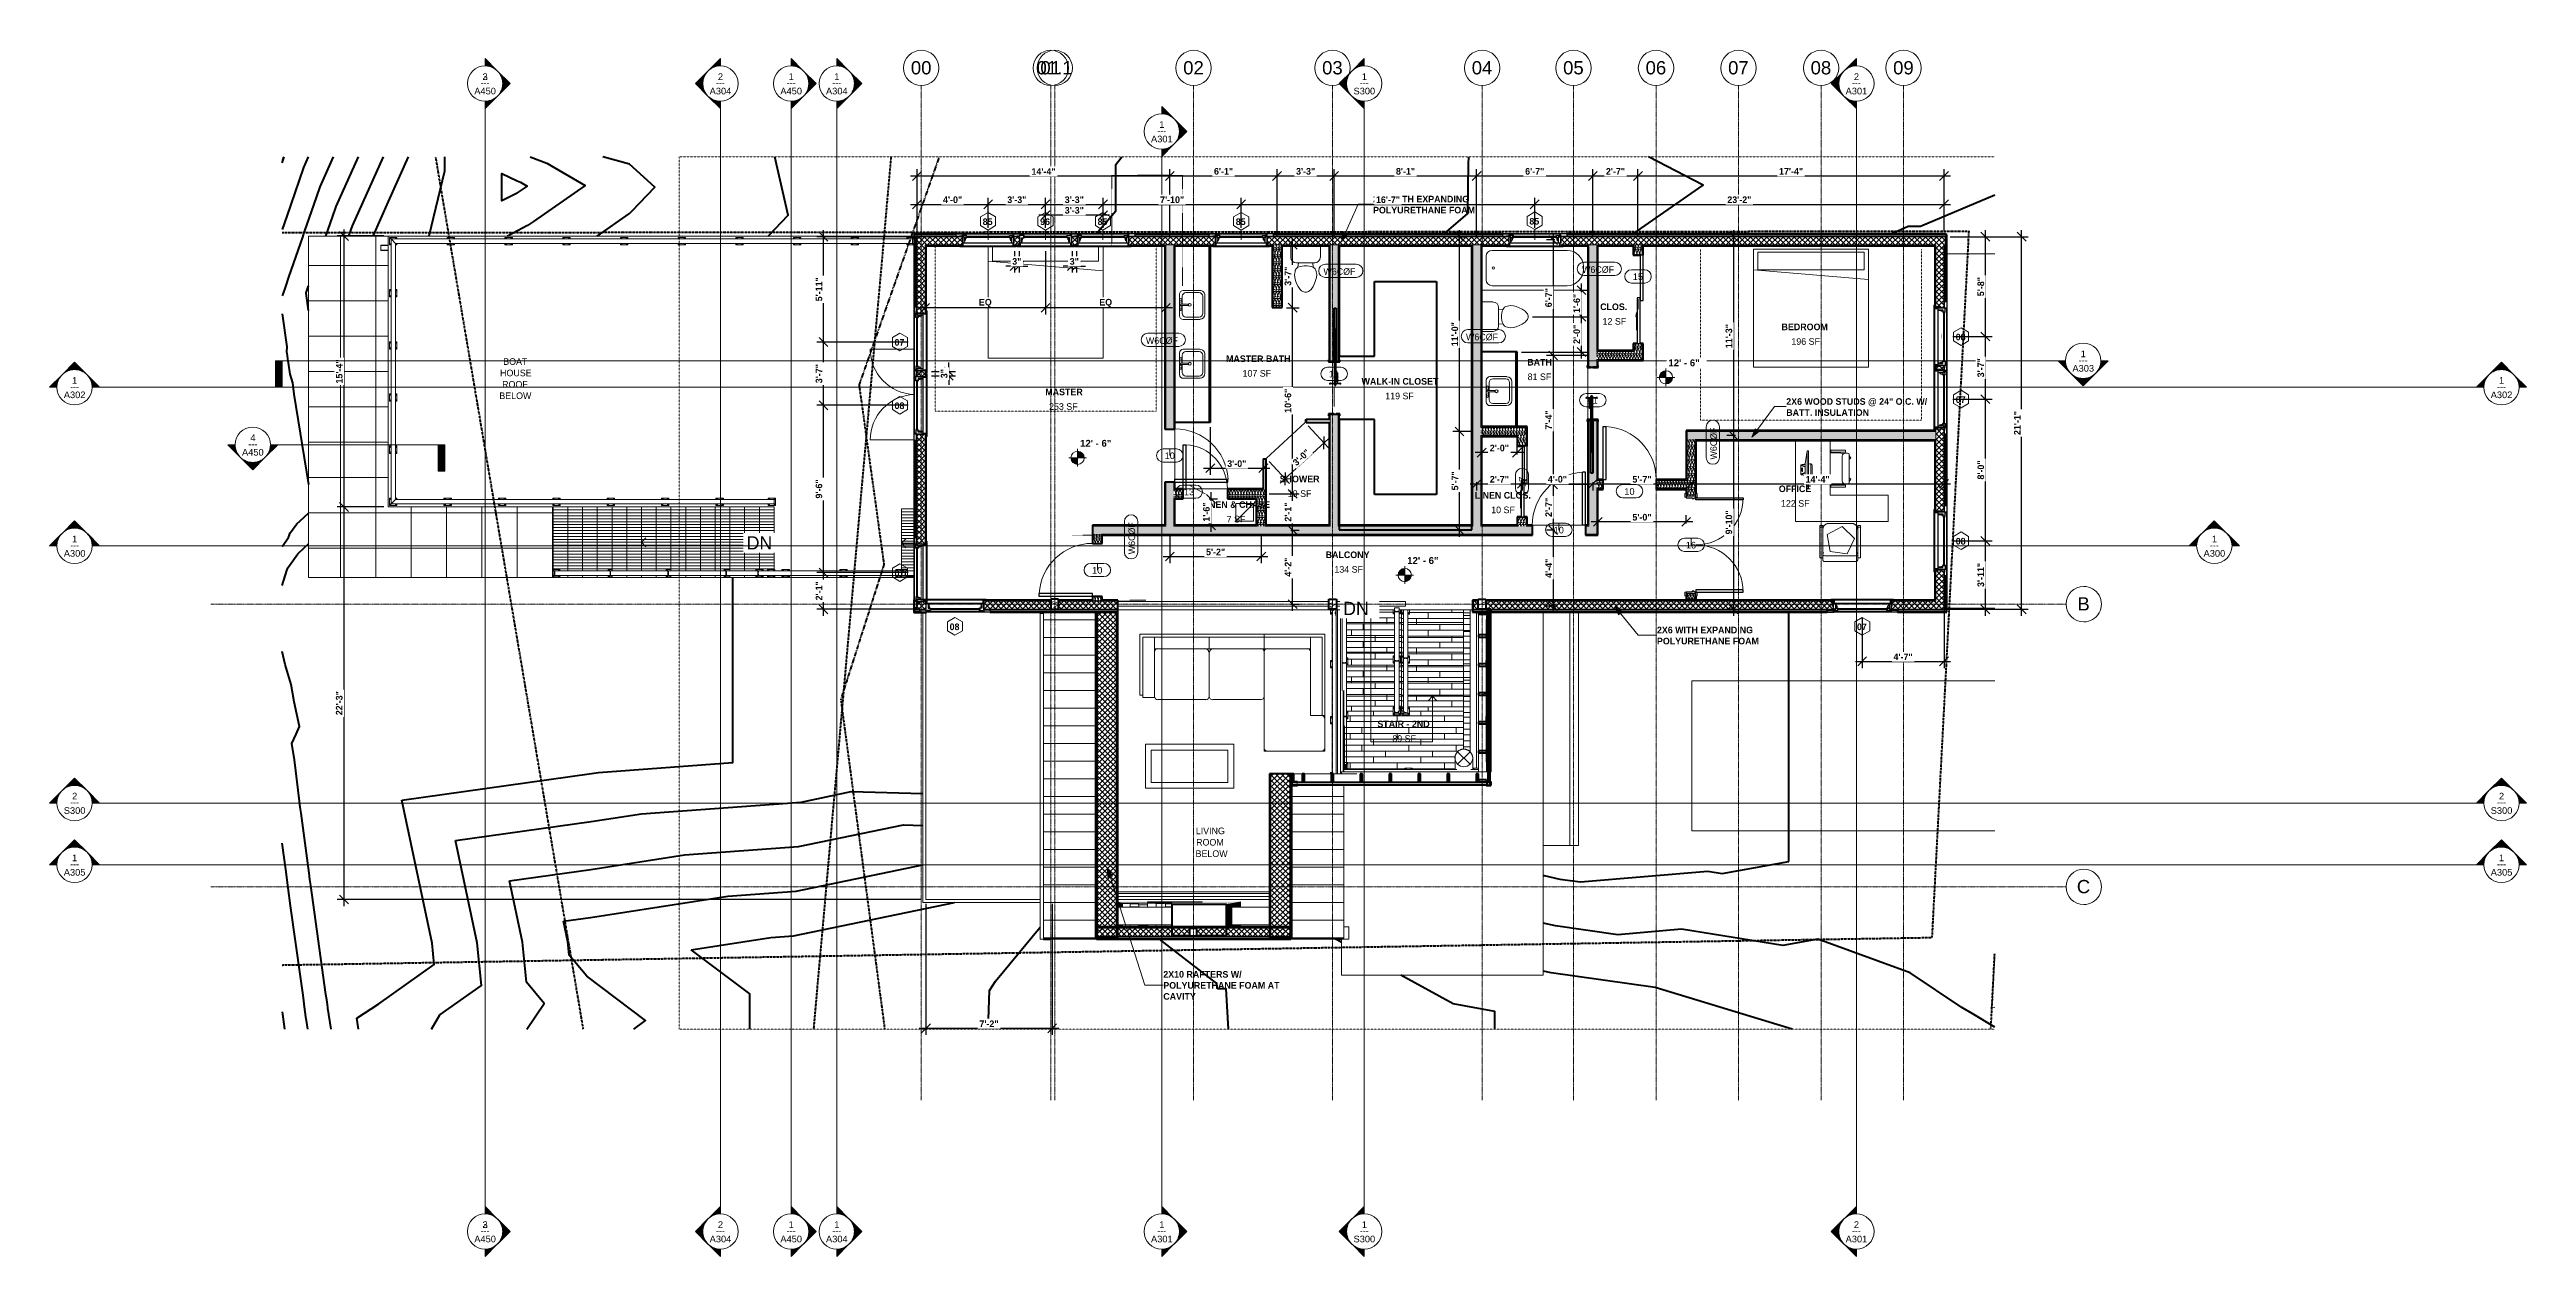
# Model space of a CAD drawing. Header units: inches. Extents: x -3304 to -1623, y 8184 to 9003.
import ezdxf

# ---------------------------------------------------------------- set-up
doc = ezdxf.new("R2010")
doc.units = ezdxf.units.IN
doc.header["$MEASUREMENT"] = 0
for name, pattern in [('Aligning Line 1_8_', [0.25, 0.125, -0.125]), ('Dash', [0.25, 0.125, -0.125]), ('Double Dash 3_8_', [1, 0.375, -0.125, 0.125, -0.125, 0.125, -0.125]), ('Grid Line 1_2_', [0.875, 0.5, -0.125, 0.125, -0.125]), ('Hidden 1_8_', [0.1875, 0.125, -0.0625]), ('Overhead 1_16_', [0.101562, 0.0625, -0.039062])]:
    doc.linetypes.add(name, pattern=pattern)
for name, color, linetype, lineweight in [('A-ANNO-DIMS-1', 211, 'Continuous', 30), ('A-AREA-IDEN', 2, 'Continuous', 9), ('A-CLNG', 13, 'Continuous', 18), ('A-CLNG-PATT', 13, 'Continuous', 18), ('A-DETL-GENF', 92, 'Continuous', 9), ('A-DETL-GENF-1', 92, 'Continuous', 18), ('A-DETL-HDLN', 90, 'Hidden 1_8_', 9), ('A-DOOR', 31, 'Continuous', 18), ('A-DOOR-1', 31, 'Continuous', 9), ('A-DOOR-2', 31, 'Continuous', 30), ('A-DOOR-3', 31, 'Continuous', 60), ('A-DOOR-FRAM', 31, 'Continuous', 30), ('A-DOOR-IDEN', 31, 'Continuous', 9), ('A-FLOR', 192, 'Continuous', 18), ('A-FLOR-HRAL', 11, 'Continuous', 9), ('A-GENM', 5, 'Continuous', 9), ('A-GLAZ', 151, 'Continuous', 18), ('A-GLAZ-1', 151, 'Continuous', 9), ('A-GLAZ-2', 151, 'Continuous', 30), ('A-GLAZ-CWMG', 51, 'Continuous', 9), ('A-GLAZ-CWMG-1', 51, 'Continuous', 60), ('A-GLAZ-IDEN', 152, 'Continuous', 9), ('A-ROOF', 132, 'Continuous', 18), ('A-ROOF-1', 132, 'Continuous', 60), ('A-ROOF-PATT-1', 132, 'Continuous', 9), ('A-WALL', 113, 'Continuous', 18), ('A-WALL-1', 113, 'Continuous', 60), ('A-WALL-IDEN', 211, 'Continuous', 9), ('A-WALL-PATT-1', 111, 'Continuous', 9), ('C-PROP-LINE', 91, 'Double Dash 3_8_', 158), ('C-TOPO', 7, 'Continuous', 9), ('C-TOPO-MAJR', 7, 'Continuous', 80), ('G-ANNO-DIMS', 111, 'Continuous', 9), ('G-ANNO-SYMB', 111, 'Aligning Line 1_8_', 9), ('G-ANNO-SYMB-1', 111, 'Continuous', 9), ('G-ANNO-TEXT', 231, 'Continuous', 9), ('G-ANNO-TEXT-1', 147, 'Continuous', 9), ('I-FURN', 30, 'Continuous', 9), ('I-FURN-HDLN', 30, 'Dash', 9), ('I-WALL', 2, 'Continuous', 18), ('I-WALL-1', 2, 'Continuous', 60), ('M-HVAC-DUCT', 70, 'Continuous', 9), ('M-HVAC-DUCT-ANNO', 70, 'Continuous', 9), ('P-SANR-FIXT', 6, 'Continuous', 9), ('Q-CASE', 31, 'Continuous', 9), ('Q-CASE-1', 31, 'Continuous', 60), ('S-BEAM', 12, 'Continuous', 9), ('S-BEAM-1', 12, 'Continuous', 60), ('S-COLS', 52, 'Continuous', 9), ('S-COLS-1', 52, 'Continuous', 60), ('S-FNDN', 32, 'Continuous', 18), ('S-FNDN-1', 32, 'Continuous', 9), ('S-FSTN', 2, 'Continuous', 9), ('S-GRID-1', 1, 'Grid Line 1_2_', 9), ('S-GRID-IDEN', 1, 'Continuous', 9), ('S-STRS', 31, 'Continuous', 9), ('S-STRS-1', 31, 'Overhead 1_16_', 9), ('S-STRS-ANNO', 31, 'Continuous', 9), ('S-STRS-IDEN', 31, 'Continuous', 9)]:
    doc.layers.add(name, color=color, linetype=linetype, lineweight=lineweight)
doc.styles.add('Arial', font='arial.ttf', dxfattribs={"height": 9})
doc.styles.add('Arial_1', font='arial.ttf', dxfattribs={"height": 4.5})
doc.styles.add('Arial_B', font='arialbd.ttf', dxfattribs={"height": 4.642857})
doc.styles.add('Century Gothic', font='ufonts.com_century-gothic.ttf', dxfattribs={"height": 9})
doc.styles.add('Century Gothic_1', font='ufonts.com_century-gothic.ttf', dxfattribs={"height": 4.5})
doc.styles.add('Century Gothic_B', font='GOTHICB.TTF', dxfattribs={"height": 4.5})
doc.dimstyles.new('OD__1_16__Tol__', dxfattribs={"dimscale": 12, "dimtxt": 4.698757, "dimasz": 0.5, "dimexe": 0.375, "dimexo": 0.25, "dimgap": 0.0625, "dimtad": 1, "dimdec": 4, "dimrnd": 0.0625, "dimzin": 3, "dimdsep": 46, "dimlunit": 4, "dimtxsty": 'Century Gothic_B', "dimblk1": 'OBLIQUE', "dimblk2": 'OBLIQUE', "dimsah": 1, "dimcen": 0.09, "dimdle": 0.375, "dimazin": 0, "dimtfac": 1, "dimtdec": 4, "dimtix": 1, "dimtmove": 0, "dimatfit": 3, "dimfxl": 1, "dimtvp": 1, "dimtfill": 1, "dimfrac": 2, "dimtolj": 1, "dimtzin": 0, "dimlwd": 30, "dimlwe": 30, "dimarcsym": 2})
doc.dimstyles.new('OD__1_4__Tol__', dxfattribs={"dimscale": 12, "dimtxt": 4.698757, "dimasz": 0.5, "dimexe": 0.375, "dimexo": 0.25, "dimgap": 0.0625, "dimtad": 1, "dimrnd": 0.25, "dimzin": 3, "dimdsep": 46, "dimlunit": 4, "dimtxsty": 'Century Gothic_B', "dimblk1": 'OBLIQUE', "dimblk2": 'OBLIQUE', "dimsah": 1, "dimcen": 0.09, "dimdle": 0.375, "dimazin": 0, "dimtfac": 1, "dimtdec": 4, "dimtix": 1, "dimtmove": 0, "dimatfit": 3, "dimfxl": 1, "dimtvp": 1, "dimtfill": 1, "dimfrac": 2, "dimtolj": 1, "dimtzin": 0, "dimlwd": 30, "dimlwe": 30, "dimarcsym": 2})
doc.dimstyles.new('OD__1__Tol__', dxfattribs={"dimscale": 12, "dimtxt": 4.698757, "dimasz": 0.5, "dimexe": 0.375, "dimexo": 0.25, "dimgap": 0.0625, "dimtad": 1, "dimdec": 0, "dimzin": 3, "dimdsep": 46, "dimlunit": 4, "dimtxsty": 'Century Gothic_B', "dimblk1": 'OBLIQUE', "dimblk2": 'OBLIQUE', "dimsah": 1, "dimcen": 0.09, "dimdle": 0.375, "dimazin": 0, "dimtfac": 1, "dimtdec": 4, "dimtix": 1, "dimtmove": 0, "dimatfit": 3, "dimfxl": 1, "dimtvp": 1, "dimtfill": 1, "dimfrac": 2, "dimtolj": 1, "dimtzin": 0, "dimlwd": 30, "dimlwe": 30, "dimarcsym": 2})
pattern_1 = [(216.87, (6098.515, 6103.313), (23.98977143, 15.99364286), [3.998, -35.986]), (206.565, (6103.313, 6100.914), (-7.9970807, -7.9966192), [8.941, -8.941]), (198.435, (6103.313, 6096.915), (-15.9938446, -7.99709826), [5.058, -20.23])]
pattern_2 = [(0, (6095.316, 6095.316), (0, 2.399), []), (315, (6095.316, 6095.316), (2.3985062, 0), [3.393, -3.393]), (45, (6095.316, 6095.316), (2.3985062, 0), [3.393, -3.393])]
pattern_3 = [(45, (6095.316, 6095.316), (-1.8561553, 1.8561553), []), (135, (6095.316, 6095.316), (-1.8561553, -1.8561553), [])]
pattern_4 = [(0, (6095.316, 6095.316), (15.36, 3.84), [0.634, -10.886, 0.634, -10.886, -61.44]), (0, (6095.316, 6095.316), (15.36, 3.84), [-23.04, 0.634, -22.406, 0.634, -10.886, -26.88]), (0, (6095.316, 6095.316), (15.36, 3.84), [-57.6, 0.634, -7.046, 0.634, -18.566]), (120, (6101.076, 6097.236), (-11.0055376, 11.3821502), [0.634, -10.886, 0.634, -10.886, -61.44]), (120, (6101.076, 6097.236), (-11.0055376, 11.3821502), [-23.04, 0.634, -22.406, 0.634, -10.886, -26.88]), (120, (6101.076, 6097.236), (-11.0055376, 11.3821502), [-57.6, 0.634, -7.046, 0.634, -18.566]), (240, (6102.996, 6104.916), (-4.3544624, -15.2221502), [0.634, -10.886, 0.634, -10.886, -61.44]), (240, (6102.996, 6104.916), (-4.3544624, -15.2221502), [-23.04, 0.634, -22.406, 0.634, -10.886, -26.88]), (240, (6102.996, 6104.916), (-4.3544624, -15.2221502), [-57.6, 0.634, -7.046, 0.634, -18.566])]
pattern_5 = [(180, (-2428.434, 8553.207), (-5e-16, -4), []), (270, (-2428.434, 8553.207), (8, -8), [4, -28]), (270, (-2444.434, 8549.207), (8, -8), [4, -28])]
pattern_6 = [(0, (-2344.434, 8624.807), (0, 4), []), (90, (-2344.434, 8624.807), (-8, 8), [4, -28]), (90, (-2328.434, 8628.807), (-8, 8), [4, -28])]
pattern_7 = [(161.57, (6095.556, 6095.556), (-1.920451243, 0.000150352), [0, -13.661, 1.517, 0]), (18.43, (6095.076, 6095.556), (-1.920451243, -0.000150352), [0, -13.661, 1.517, 0]), (108.43, (6095.556, 6095.556), (0.959969074, -4.80073665), [4.553, -10.625]), (71.57, (6095.076, 6095.556), (0.959969074, 4.80073665), [4.553, -10.625])]
pattern_8 = [(180, (-2962.337, 8692.569), (-2e-16, -2), [])]
pattern_9 = [(0, (0, 0), (0, -2), [])]
pattern_10 = [(0, (-2339.962, 8652.744), (0, 4), []), (90, (-2339.962, 8652.744), (-8, 8), [4, -28]), (90, (-2323.962, 8656.744), (-8, 8), [4, -28])]

msp = doc.modelspace()

# ---------------------------------------------------------------- texts
at = {"layer": 'A-AREA-IDEN', "char_height": 4.5, "attachment_point": 1}
for s, insert, width, style in [('BEDROOM', (-2128.57938, 8817.10962), 38.6325, 'Century Gothic_B'), ('MASTER BATH', (-2505.59829, 8795.46845), 49.5405, 'Century Gothic_B'), ('BATH', (-2301.15448, 8793.1336), 18.786, 'Century Gothic_B'), ('196 SF', (-2121.88961, 8807.19941), 22.422, 'Century Gothic_1'), ('107 SF', (-2494.41089, 8785.55824), 22.422, 'Century Gothic_1'), ('WALK-IN CLOSET', (-2413.61351, 8780.11871), 61.3575, 'Century Gothic_B'), ('81 SF', (-2300.89937, 8783.22339), 18.18, 'Century Gothic_1'), ('MASTER', (-2628.28019, 8772.93121), 28.6335, 'Century Gothic_B'), ('253 SF', (-2625.71956, 8763.021), 22.422, 'Century Gothic_1'), ('119 SF', (-2397.55051, 8770.2085), 22.422, 'Century Gothic_1'), ('LINEN & CHASE', (-2522.49281, 8696.4532), 55.9035, 'Century Gothic_B'), ('10 SF', (-2325.63471, 8692.85865), 18.18, 'Century Gothic_1'), ('OFFICE', (-2130.45938, 8707.16699), 26.058, 'Century Gothic_B'), ('122 SF', (-2128.96647, 8697.25677), 22.422, 'Century Gothic_1'), ('7 SF', (-2505.17312, 8686.54299), 13.938, 'Century Gothic_1'), ('BALCONY', (-2437.98688, 8662.35266), 36.8145, 'Century Gothic_B'), ('134 SF', (-2432.05302, 8652.44245), 22.422, 'Century Gothic_1'), ('STAIR - 2ND', (-2402.86066, 8547.46703), 42.723, 'Century Gothic_B'), ('89 SF', (-2392.73153, 8537.55682), 18.18, 'Century Gothic_1')]:
    msp.add_mtext(s, dxfattribs=dict(at, insert=insert, width=width, style=style))
at = {"layer": 'A-DOOR-IDEN', "char_height": 4.5, "width": 8.484, "attachment_point": 1, "style": 'Arial_1'}
for s, insert in [('15', (-2229.54455, 8851.2311)), ('11', (-2435.79455, 8785.06447)), ('10', (-2547.29455, 8729.57883)), ('16', (-2193.54455, 8668.89133)), ('10', (-2596.53672, 8651.82883))]:
    msp.add_mtext(s, dxfattribs=dict(at, insert=insert))
at = {"layer": 'A-GLAZ-IDEN', "char_height": 4.5, "width": 8.787, "attachment_point": 1, "style": 'Century Gothic_B'}
for s, insert in [('85', (-2670.78351, 8888.54866)), ('85', (-2498.97101, 8888.54866)), ('08', (-2010.34908, 8810.245)), ('07', (-2730.59908, 8806.5642)), ('08', (-2730.59908, 8763.5642)), ('07', (-2010.34908, 8767.745)), ('08', (-2010.34908, 8671.5725)), ('08', (-2693.22408, 8613.4325)), ('07', (-2077.41158, 8613.4325))]:
    msp.add_mtext(s, dxfattribs=dict(at, insert=insert))
at = {"layer": 'A-WALL-IDEN', "char_height": 4.5, "width": 28.3305, "attachment_point": 1, "style": 'Century Gothic_1'}
for insert in [(-2439.48045, 8854.71576), (-2559.98045, 8807.83921)]:
    msp.add_mtext('W6CØF', dxfattribs=dict(at, insert=insert))
at = {"layer": 'A-WALL-IDEN', "insert": (-2571.81879, 8660.48812), "char_height": 4.5, "width": 28.3305, "attachment_point": 1, "rotation": 90, "style": 'Century Gothic_1'}
msp.add_mtext('W6CØF', dxfattribs=at)
at = {"layer": 'G-ANNO-SYMB-1', "char_height": 4.5, "attachment_point": 1}
for s, insert, width, style in [('A450', (-3015.83127, 8977.26772), 17.877, 'Arial_1'), ('A450', (-3015.83127, 8977.26772), 17.877, 'Arial_1'), ('---', (-3011.53488, 8982.83249), 7.7265, 'Century Gothic_1'), ('---', (-3011.53488, 8982.83249), 7.7265, 'Century Gothic_1'), ('3', (-3010.20923, 8987.08584), 4.242, 'Arial_1'), ('2', (-3010.20923, 8987.08584), 4.242, 'Arial_1'), ('A304', (-2856.08127, 8977.26772), 17.877, 'Arial_1'), ('---', (-2851.78488, 8982.83249), 7.7265, 'Century Gothic_1'), ('2', (-2850.45923, 8987.08584), 4.242, 'Arial_1'), ('A450', (-2808.08127, 8977.26772), 17.877, 'Arial_1'), ('---', (-2803.78488, 8982.83249), 7.7265, 'Century Gothic_1'), ('1', (-2802.45923, 8987.08584), 4.242, 'Arial_1'), ('A304', (-2777.1231, 8977.26772), 17.877, 'Arial_1'), ('---', (-2772.8267, 8982.83249), 7.7265, 'Century Gothic_1'), ('1', (-2771.50105, 8987.08584), 4.242, 'Arial_1'), ('S300', (-2419.08127, 8977.26772), 17.877, 'Arial_1'), ('---', (-2414.78488, 8982.83249), 7.7265, 'Century Gothic_1'), ('1', (-2413.45923, 8987.08584), 4.242, 'Arial_1'), ('A301', (-2085.08127, 8977.26772), 17.877, 'Arial_1'), ('---', (-2080.78488, 8982.83249), 7.7265, 'Century Gothic_1'), ('2', (-2079.45923, 8987.08584), 4.242, 'Arial_1'), ('A301', (-2556.52547, 8944.73677), 17.877, 'Arial_1'), ('---', (-2552.22908, 8950.30155), 7.7265, 'Century Gothic_1'), ('1', (-2550.90342, 8954.5549), 4.242, 'Arial_1'), ('1', (-1925.51466, 8798.80018), 4.242, 'Arial_1'), ('1', (-3288.81127, 8780.80018), 4.242, 'Arial_1'), ('A303', (-1931.13671, 8788.98206), 17.877, 'Arial_1'), ('---', (-1926.84032, 8794.54683), 7.7265, 'Century Gothic_1'), ('1', (-1641.61356, 8780.80018), 4.242, 'Arial_1'), ('A302', (-3294.43332, 8770.98206), 17.877, 'Arial_1'), ('---', (-3290.13693, 8776.54683), 7.7265, 'Century Gothic_1'), ('A302', (-1647.2356, 8770.98206), 17.877, 'Arial_1'), ('---', (-1642.93921, 8776.54683), 7.7265, 'Century Gothic_1'), ('A450', (-3173.46648, 8731.98206), 17.877, 'Arial_1'), ('---', (-3169.17009, 8737.54683), 7.7265, 'Century Gothic_1'), ('4', (-3167.84443, 8741.80018), 4.242, 'Arial_1'), ('A300', (-3294.43332, 8663.30318), 17.877, 'Arial_1'), ('---', (-3290.13693, 8668.86796), 7.7265, 'Century Gothic_1'), ('1', (-3288.81127, 8673.1213), 4.242, 'Arial_1'), ('A300', (-1842.11855, 8663.30318), 17.877, 'Arial_1'), ('---', (-1837.82216, 8668.86796), 7.7265, 'Century Gothic_1'), ('1', (-1836.49651, 8673.1213), 4.242, 'Arial_1'), ('---', (-3290.13693, 8494.20736), 7.7265, 'Century Gothic_1'), ('2', (-3288.81127, 8498.4607), 4.242, 'Arial_1'), ('---', (-1642.93921, 8494.20736), 7.7265, 'Century Gothic_1'), ('2', (-1641.61356, 8498.4607), 4.242, 'Arial_1'), ('S300', (-3294.43332, 8488.64258), 17.877, 'Arial_1'), ('S300', (-1647.2356, 8488.64258), 17.877, 'Arial_1'), ('1', (-3288.81127, 8456.5237), 4.242, 'Arial_1'), ('1', (-1641.61356, 8456.5237), 4.242, 'Arial_1'), ('A305', (-3294.43332, 8446.70558), 17.877, 'Arial_1'), ('---', (-3290.13693, 8452.27035), 7.7265, 'Century Gothic_1'), ('A305', (-1647.2356, 8446.70558), 17.877, 'Arial_1'), ('---', (-1642.93921, 8452.27035), 7.7265, 'Century Gothic_1'), ('3', (-3010.20923, 8207.4683), 4.242, 'Arial_1'), ('2', (-3010.20923, 8207.4683), 4.242, 'Arial_1'), ('2', (-2850.45923, 8207.4683), 4.242, 'Arial_1'), ('1', (-2802.45923, 8207.4683), 4.242, 'Arial_1'), ('1', (-2771.50105, 8207.4683), 4.242, 'Arial_1'), ('1', (-2550.90342, 8207.4683), 4.242, 'Arial_1'), ('1', (-2413.45923, 8207.4683), 4.242, 'Arial_1'), ('2', (-2079.45923, 8207.4683), 4.242, 'Arial_1'), ('A450', (-3015.83127, 8197.65018), 17.877, 'Arial_1'), ('A450', (-3015.83127, 8197.65018), 17.877, 'Arial_1'), ('---', (-3011.53488, 8203.21495), 7.7265, 'Century Gothic_1'), ('---', (-3011.53488, 8203.21495), 7.7265, 'Century Gothic_1'), ('A304', (-2856.08127, 8197.65018), 17.877, 'Arial_1'), ('---', (-2851.78488, 8203.21495), 7.7265, 'Century Gothic_1'), ('A450', (-2808.08127, 8197.65018), 17.877, 'Arial_1'), ('---', (-2803.78488, 8203.21495), 7.7265, 'Century Gothic_1'), ('A304', (-2777.1231, 8197.65018), 17.877, 'Arial_1'), ('---', (-2772.8267, 8203.21495), 7.7265, 'Century Gothic_1'), ('A301', (-2556.52547, 8197.65018), 17.877, 'Arial_1'), ('---', (-2552.22908, 8203.21495), 7.7265, 'Century Gothic_1'), ('S300', (-2419.08127, 8197.65018), 17.877, 'Arial_1'), ('---', (-2414.78488, 8203.21495), 7.7265, 'Century Gothic_1'), ('A301', (-2085.08127, 8197.65018), 17.877, 'Arial_1'), ('---', (-2080.78488, 8203.21495), 7.7265, 'Century Gothic_1')]:
    msp.add_mtext(s, dxfattribs=dict(at, insert=insert, width=width, style=style))
at = {"layer": 'G-ANNO-TEXT', "char_height": 4.5, "attachment_point": 1, "style": 'Century Gothic_B'}
for s, insert, width in [('2X6 WOOD STUDS @ 24" O.C. W/', (-2125.37166, 8766.44672), 118.6245), ('BATT. INSULATION', (-2125.37166, 8758.94672), 64.539), ('POLYURETHANE FOAM', (-2213.13765, 8603.75924), 81.81), ('2X10 RAFTERS W/', (-2548.18921, 8377.4196), 63.024), ('CAVITY', (-2548.18921, 8362.4196), 27.4215), ('POLYURETHANE FOAM AT', (-2548.18921, 8369.9196), 92.8695)]:
    msp.add_mtext(s, dxfattribs=dict(at, insert=insert, width=width))
at = {"layer": 'G-ANNO-TEXT-1', "char_height": 4.5, "attachment_point": 1, "style": 'Century Gothic_1'}
for s, insert, width in [('BOAT ', (-2996.19602, 8793.59187), 22.119), ('HOUSE ', (-2998.32102, 8785.84187), 27.27), ('ROOF ', (-2996.94602, 8778.09187), 23.937), ('BELOW', (-2998.82102, 8770.34187), 26.2095), ('LIVING ', (-2526.14461, 8474.85192), 28.0275), ('BELOW', (-2526.26961, 8459.35192), 26.2095), ('ROOM ', (-2525.89461, 8467.10192), 27.573)]:
    msp.add_mtext(s, dxfattribs=dict(at, insert=insert, width=width))
at = {"layer": 'S-GRID-IDEN', "char_height": 9, "attachment_point": 1, "style": 'Arial'}
for s, insert, width in [('00', (-2719.53171, 8995.36194), 16.968), ('01.1', (-2634.2133, 8995.36194), 29.694), ('01', (-2631.65671, 8995.36194), 16.968), ('02', (-2534.68796, 8995.36194), 16.968), ('03', (-2440.40671, 8995.36194), 16.968), ('04', (-2338.84421, 8995.36194), 16.968), ('05', (-2276.84421, 8995.36194), 16.968), ('06', (-2220.84421, 8995.36194), 16.968), ('07', (-2164.84421, 8995.36194), 16.968), ('08', (-2108.84421, 8995.36194), 16.968), ('09', (-2052.84421, 8995.36194), 16.968), ('B', (-1927.77989, 8631.2644), 10.1505), ('C', (-1928.15784, 8439.2644), 11.0595)]:
    msp.add_mtext(s, dxfattribs=dict(at, insert=insert, width=width))

# ---------------------------------------------------------------- blocks, each defined once
blk = doc.blocks.new('Couch_-_Soft_Bench_Berto_Salotti_9473 - Couch_-_Soft_Bench_Berto_Salotti_9473-1086057-FLOOR PLAN - 2ND FLOOR')
at = {"layer": 'Q-CASE'}
for p, q in [((-82.5, 8.9), (1.8, 8.9)), ((-82.5, -32.5), (-82.5, 8.9)), ((-80.5, 6.9), (-72.6, 6.9)), ((-72.6, 6.9), (-80.5, 6.9)), ((-80.5, 5.3), (-80.5, 6.9)), ((-80.5, -32.5), (-80.5, 5.3)), ((-72.6, 6.9), (-72.6, 6.5)), ((-72.6, 6.9), (-70.7, 6.9)), ((-72.6, 6.9), (-72.6, 5.3)), ((-72.6, 5.3), (-72.6, -32.5)), ((-70.7, 6.9), (-37.8, 6.9)), ((-37.8, 6.9), (-35.6, 6.9)), ((-35.6, 6.9), (-35.3, 6.9)), ((-35.4, 6.9), (-35.4, -1)), ((-35.4, -1), (-35.4, 6.9)), ((-35.3, 6.9), (-33.1, 6.9)), ((-33.1, 6.9), (-0.2, 6.9)), ((-0.2, 6.9), (1.7, 6.9)), ((1.7, 6.9), (1.8, 6.9)), ((1.8, 6.9), (1.8, 8.9)), ((1.8, 8.9), (43.1, 8.9)), ((1.8, 8.9), (1.8, 6.9)), ((1.8, 6.9), (1.8, 6.9)), ((1.8, 6.9), (1.8, -1)), ((1.8, 6.9), (3.7, 6.9)), ((1.8, -1), (1.8, 6.9)), ((3.7, 6.9), (30.9, 6.9)), ((30.9, 6.9), (33.1, 6.9)), ((33.1, 6.9), (41.1, 6.9)), ((33.3, 6.7), (33.3, 6.9)), ((41.1, 6.9), (33.3, 6.9)), ((33.3, 5.3), (33.3, 6.9)), ((33.3, -44.7), (33.3, 5.3)), ((41.1, 6.9), (41.1, 5.3)), ((41.1, 5.3), (41.1, -44.7)), ((43.1, 8.9), (43.1, -46.3)), ((-70.7, -1), (-72.6, -1)), ((-37.8, -1), (-70.7, -1)), ((-35.4, -1), (-37.8, -1)), ((-33.1, -1), (-35.4, -1)), ((-35.4, -4.1), (-35.4, -33.3)), ((-35.4, -33.3), (-35.4, -4.1)), ((-0.2, -1), (-33.1, -1)), ((1.8, -1), (-0.2, -1)), ((1.8, -1), (1.8, -3.3)), ((1.8, -3.3), (1.8, -1)), ((3.7, -1), (1.8, -1)), ((1.8, -3.3), (1.8, -68.3)), ((1.8, -33.3), (1.8, -3.3)), ((30.9, -1), (3.7, -1)), ((33.3, -1), (30.9, -1)), ((-80.5, -32.5), (-82.5, -32.5)), ((-80.5, -34.1), (-80.5, -32.5)), ((-72.6, -32.5), (-72.6, -34.1)), ((-80.5, -34.1), (-72.6, -34.1)), ((-70.3, -35.6), (-37.8, -35.6)), ((-33.1, -35.6), (-0.6, -35.6)), ((33.3, -46.3), (33.3, -44.7)), ((33.3, -46.3), (41.1, -46.3)), ((41.1, -44.7), (41.1, -46.3)), ((41.1, -46.3), (43.1, -46.3)), ((43.1, -48.8), (43.1, -46.3)), ((43.1, -68.3), (43.1, -48.8)), ((1.8, -68.3), (1.8, -70.7)), ((1.8, -70.7), (4.1, -70.7)), ((4.1, -70.7), (40.7, -70.7)), ((40.7, -70.7), (43.1, -70.7)), ((43.1, -70.7), (43.1, -68.3))]:
    blk.add_line(p, q, dxfattribs=at)
for centre, radius, start, end in [((-70.3, -3.3), 2.36, 90, 180), ((-38.6, -4.1), 3.15, 360, 90), ((-32.3, -4.1), 3.15, 90, 180), ((-0.6, -3.3), 2.36, 360, 90), ((4.1, -3.3), 2.36, 90, 180), ((31.1, -3.1), 2.17, 360, 90), ((-70.3, -33.3), 2.36, 180, 270), ((-37.8, -33.3), 2.36, 270, 360), ((-33.1, -33.3), 2.36, 180, 270), ((-0.6, -33.3), 2.36, 270, 360), ((40.5, -48.8), 2.56, 360, 90), ((4.1, -68.3), 2.36, 180, 270), ((40.7, -68.3), 2.36, 270, 360)]:
    blk.add_arc(centre, radius, start, end, dxfattribs=at)
blk = doc.blocks.new('Table-Coffee - one-1090284-FLOOR PLAN - 2ND FLOOR')
at = {"layer": 'I-FURN'}
for p, q in [((30.7, 18.7), (-29.3, 18.7)), ((-29.3, 18.7), (-29.3, -11.3)), ((30.7, -11.3), (30.7, 18.7)), ((-25.3, -7.3), (-25.3, 14.7)), ((-25.3, 14.7), (26.7, 14.7)), ((26.7, 14.7), (26.7, -7.3)), ((-29.3, -11.3), (30.7, -11.3)), ((26.7, -7.3), (-25.3, -7.3))]:
    blk.add_line(p, q, dxfattribs=at)
blk = doc.blocks.new('Bed-Standard - King 78_ x 80_-1391540-FLOOR PLAN - 2ND FLOOR')
at = {"layer": 'I-FURN'}
for p, q in [((-28.3, 41.8), (49.7, 41.8)), ((-28.3, -33.8), (-28.3, 41.8)), ((49.7, 41.8), (49.7, -33.8)), ((49.7, -24.2), (-28.3, -17.6)), ((-25.3, -24.2), (46.7, -24.2)), ((-25.3, -33.8), (-25.3, -24.2)), ((46.7, -33.8), (46.7, -24.2))]:
    blk.add_line(p, q, dxfattribs=at)
at = {"layer": 'I-FURN-HDLN'}
for p, q in [((-64.3, 77.8), (85.7, 77.8)), ((-64.3, -34.5), (-64.3, 77.8)), ((85.7, 77.8), (85.7, -34.5))]:
    blk.add_line(p, q, dxfattribs=at)
blk = doc.blocks.new('Single-Flush - 3X7-2102353-FLOOR PLAN - 2ND FLOOR')
at = {"layer": 'A-DOOR-1'}
blk.add_arc((18, -3.4), 36.1, 180, 266.8211, dxfattribs=at)
at = {"layer": 'A-DOOR-2'}
for p, q in [((16, -3.4), (16, -39.4)), ((18, -3.4), (16, -3.4)), ((18, -3.4), (18, -39.4)), ((18, -39.4), (16, -39.4))]:
    blk.add_line(p, q, dxfattribs=at)
blk = doc.blocks.new('Railing - 2_ x 1_2_ 2-1559248-FLOOR PLAN - 2ND FLOOR')
at = {"layer": 'A-FLOR-HRAL'}
for p, q in [((2.5, 2.5), (-2.5, 2.5)), ((-2.5, 2.5), (-2.5, -2.5)), ((2.5, -2.5), (2.5, 2.5)), ((-2.5, -2.5), (-1.5, -2.5)), ((1.5, -2.5), (2.5, -2.5))]:
    blk.add_line(p, q, dxfattribs=at)
for centre, start, end in [((-1.75, 1.75), 360, 180), ((-1.75, 1.75), 180, 360), ((1.75, 1.75), 360, 180), ((1.75, 1.75), 180, 360), ((-1.75, -1.75), 360, 180), ((-1.75, -1.75), 180, 360), ((1.75, -1.75), 360, 180), ((1.75, -1.75), 180, 360)]:
    blk.add_arc(centre, 0.25, start, end, dxfattribs=at)
blk = doc.blocks.new('Railing - 2_ x 1_2_ 2-V1-FLOOR PLAN - 2ND FLOOR')
at = {"layer": 'A-FLOR-HRAL'}
for p, q in [((-1.5, 2.5), (-2.5, 2.5)), ((-2.5, 2.5), (-2.5, -2.5)), ((2.5, 2.5), (1.5, 2.5)), ((2.5, -2.5), (2.5, 2.5))]:
    blk.add_line(p, q, dxfattribs=at)
for centre, start, end in [((-1.75, 1.75), 360, 180), ((-1.75, 1.75), 180, 360), ((1.75, 1.75), 360, 180), ((1.75, 1.75), 180, 360), ((-1.75, -1.75), 360, 180), ((-1.75, -1.75), 180, 360), ((1.75, -1.75), 360, 180), ((1.75, -1.75), 180, 360)]:
    blk.add_arc(centre, 0.25, start, end, dxfattribs=at)
blk = doc.blocks.new('Railing - 2_ x 1_2_ 2-V2-FLOOR PLAN - 2ND FLOOR')
at = {"layer": 'A-FLOR-HRAL'}
for p, q in [((-1.5, 2.5), (-2.5, 2.5)), ((-2.5, 2.5), (-2.5, -2.5)), ((2.5, 2.5), (1.5, 2.5)), ((2.5, 1.5), (2.5, 2.5)), ((-2.5, -2.5), (2.5, -2.5)), ((2.5, -2.5), (2.5, -1.5))]:
    blk.add_line(p, q, dxfattribs=at)
for centre, start, end in [((-1.75, 1.75), 15.00877, 180), ((-1.75, 1.75), 180, 360), ((-1.75, 1.75), 360, 15), ((1.75, 1.75), 165, 180), ((1.75, 1.75), 180, 360), ((1.75, 1.75), 15.00877, 164.99123), ((1.75, 1.75), 360, 15), ((-1.75, -1.75), 360, 180), ((-1.75, -1.75), 180, 360), ((1.75, -1.75), 360, 180), ((1.75, -1.75), 180, 360)]:
    blk.add_arc(centre, 0.25, start, end, dxfattribs=at)
blk = doc.blocks.new('Railing - 2_ x 1_2_ 2-V3-FLOOR PLAN - 2ND FLOOR')
at = {"layer": 'A-FLOR-HRAL'}
for p, q in [((-1.5, 2.5), (-2.5, 2.5)), ((-2.5, 2.5), (-2.5, -2.5)), ((2.5, 2.5), (1.5, 2.5)), ((2.5, 1.5), (2.5, 2.5)), ((-2.5, -2.5), (2.5, -2.5)), ((2.5, -2.5), (2.5, -1.5))]:
    blk.add_line(p, q, dxfattribs=at)
for centre, start, end in [((-1.75, 1.75), 360, 180), ((-1.75, 1.75), 180, 360), ((1.75, 1.75), 75, 180), ((1.75, 1.75), 180, 285), ((1.75, 1.75), 360, 74.99123), ((1.75, 1.75), 285.00877, 360), ((-1.75, -1.75), 360, 180), ((-1.75, -1.75), 180, 360), ((1.75, -1.75), 75, 180), ((1.75, -1.75), 180, 360), ((1.75, -1.75), 360, 74.99123)]:
    blk.add_arc(centre, 0.25, start, end, dxfattribs=at)
blk = doc.blocks.new('Railing - 2_ x 1_2_ 2-V4-FLOOR PLAN - 2ND FLOOR')
at = {"layer": 'A-FLOR-HRAL'}
for p, q in [((-1.5, 2.5), (-2.5, 2.5)), ((-2.5, 2.5), (-2.5, -2.5)), ((2.5, 2.5), (1.5, 2.5)), ((2.5, -2.5), (2.5, 2.5)), ((-2.5, -2.5), (-1.5, -2.5)), ((1.5, -2.5), (2.5, -2.5))]:
    blk.add_line(p, q, dxfattribs=at)
for centre, start, end in [((-1.75, 1.75), 360, 180), ((-1.75, 1.75), 180, 360), ((1.75, 1.75), 360, 180), ((1.75, 1.75), 180, 360), ((-1.75, -1.75), 360, 180), ((-1.75, -1.75), 180, 345), ((-1.75, -1.75), 345.00358, 360), ((1.75, -1.75), 360, 180), ((1.75, -1.75), 180, 194.99642), ((1.75, -1.75), 195, 345), ((1.75, -1.75), 345.00358, 360)]:
    blk.add_arc(centre, 0.25, start, end, dxfattribs=at)
blk = doc.blocks.new('Railing - 2_ x 1_2_ 2-V5-FLOOR PLAN - 2ND FLOOR')
at = {"layer": 'A-FLOR-HRAL'}
for p, q in [((-1.5, 2.5), (-2.5, 2.5)), ((-2.5, 2.5), (-2.5, -2.5)), ((2.5, 2.5), (1.5, 2.5)), ((2.5, -2.5), (2.5, 2.5)), ((-2.5, -2.5), (-1.5, -2.5)), ((1.5, -2.5), (2.5, -2.5))]:
    blk.add_line(p, q, dxfattribs=at)
for centre, start, end in [((-1.75, 1.75), 360, 180), ((-1.75, 1.75), 180, 360), ((1.75, 1.75), 360, 180), ((1.75, 1.75), 180, 360), ((-1.75, -1.75), 360, 180), ((-1.75, -1.75), 180, 360), ((1.75, -1.75), 360, 180), ((1.75, -1.75), 180, 360)]:
    blk.add_arc(centre, 0.25, start, end, dxfattribs=at)
blk = doc.blocks.new('Railing - 2_ x 1_2_ 2-V6-FLOOR PLAN - 2ND FLOOR')
at = {"layer": 'A-FLOR-HRAL'}
for p, q in [((-1.5, 2.5), (-2.5, 2.5)), ((-2.5, 2.5), (-2.5, -2.5)), ((2.5, 2.5), (1.5, 2.5)), ((2.5, -2.5), (2.5, 2.5)), ((-2.5, -2.5), (-1.5, -2.5)), ((1.5, -2.5), (2.5, -2.5))]:
    blk.add_line(p, q, dxfattribs=at)
for centre, start, end in [((-1.75, 1.75), 360, 180), ((-1.75, 1.75), 180, 360), ((1.75, 1.75), 75, 180), ((1.75, 1.75), 180, 285), ((1.75, 1.75), 360, 74.99123), ((1.75, 1.75), 285.00877, 360), ((-1.75, -1.75), 360, 180), ((-1.75, -1.75), 180, 360), ((1.75, -1.75), 75, 180), ((1.75, -1.75), 180, 285), ((1.75, -1.75), 360, 74.99123), ((1.75, -1.75), 285.00877, 360)]:
    blk.add_arc(centre, 0.25, start, end, dxfattribs=at)
blk = doc.blocks.new('Railing - Railing-1114347-FLOOR PLAN - 2ND FLOOR')
at = {"layer": 'A-FLOR-HRAL'}
for p, q in [((8697.6, 3069.3), (8694.6, 3072.3)), ((8694.6, 3072.3), (8694.6, 2812.3)), ((8874.6, 3072.3), (8694.6, 3072.3)), ((8697.6, 2812.3), (8697.6, 3069.3)), ((8697.6, 3069.3), (8871.6, 3069.3)), ((8871.6, 3069.3), (8874.6, 3072.3)), ((8871.6, 3069.3), (8871.6, 2718.3)), ((8874.6, 2718.3), (8874.6, 3072.3)), ((8697.6, 2812.3), (8694.6, 2812.3)), ((8874.6, 2718.3), (8871.6, 2718.3))]:
    blk.add_line(p, q, dxfattribs=at)
at = {"extrusion": (0, 0, -1), "zscale": -1}
for name, p, rotation in [('Railing - 2_ x 1_2_ 2-V2-FLOOR PLAN - 2ND FLOOR', (-8696.1, 3070.8), 180), ('Railing - 2_ x 1_2_ 2-V6-FLOOR PLAN - 2ND FLOOR', (-8731.5, 3070.8), 270), ('Railing - 2_ x 1_2_ 2-V6-FLOOR PLAN - 2ND FLOOR', (-8766.9, 3070.8), 270), ('Railing - 2_ x 1_2_ 2-V6-FLOOR PLAN - 2ND FLOOR', (-8802.3, 3070.8), 270), ('Railing - 2_ x 1_2_ 2-V6-FLOOR PLAN - 2ND FLOOR', (-8837.7, 3070.8), 270), ('Railing - 2_ x 1_2_ 2-V3-FLOOR PLAN - 2ND FLOOR', (-8873.1, 3070.8), 270), ('Railing - 2_ x 1_2_ 2-V5-FLOOR PLAN - 2ND FLOOR', (-8696.1, 3033.9), 180), ('Railing - 2_ x 1_2_ 2-V5-FLOOR PLAN - 2ND FLOOR', (-8696.1, 2997), 180), ('Railing - 2_ x 1_2_ 2-V5-FLOOR PLAN - 2ND FLOOR', (-8696.1, 2960.1), 180), ('Railing - 2_ x 1_2_ 2-V5-FLOOR PLAN - 2ND FLOOR', (-8696.1, 2923.1), 180), ('Railing - 2_ x 1_2_ 2-V5-FLOOR PLAN - 2ND FLOOR', (-8696.1, 2886.2), 180), ('Railing - 2_ x 1_2_ 2-V4-FLOOR PLAN - 2ND FLOOR', (-8696.1, 2849.3), 180), ('Railing - 2_ x 1_2_ 2-1559248-FLOOR PLAN - 2ND FLOOR', (-8696.1, 2813.8), 180)]:
    blk.add_blockref(name, p, dxfattribs=dict(at, rotation=rotation))
for name, p in [('Railing - 2_ x 1_2_ 2-V5-FLOOR PLAN - 2ND FLOOR', (-8873.1, 3031.7)), ('Railing - 2_ x 1_2_ 2-V5-FLOOR PLAN - 2ND FLOOR', (-8873.1, 2992.5)), ('Railing - 2_ x 1_2_ 2-V5-FLOOR PLAN - 2ND FLOOR', (-8873.1, 2953.3)), ('Railing - 2_ x 1_2_ 2-V5-FLOOR PLAN - 2ND FLOOR', (-8873.1, 2914.2)), ('Railing - 2_ x 1_2_ 2-V5-FLOOR PLAN - 2ND FLOOR', (-8873.1, 2875)), ('Railing - 2_ x 1_2_ 2-V5-FLOOR PLAN - 2ND FLOOR', (-8873.1, 2835.8)), ('Railing - 2_ x 1_2_ 2-V5-FLOOR PLAN - 2ND FLOOR', (-8873.1, 2796.7)), ('Railing - 2_ x 1_2_ 2-V5-FLOOR PLAN - 2ND FLOOR', (-8873.1, 2757.5)), ('Railing - 2_ x 1_2_ 2-V1-FLOOR PLAN - 2ND FLOOR', (-8873.1, 2719.8))]:
    blk.add_blockref(name, p, dxfattribs=at)
blk = doc.blocks.new('Railing - Railing-1114575-FLOOR PLAN - 2ND FLOOR')
at = {"layer": 'A-FLOR-HRAL'}
for p, q in [((8625.3, 2579.1), (8625.3, 2435.9)), ((8628.3, 2435.9), (8628.3, 2579.1)), ((8625.3, 2430.8), (8625.3, 2383.7)), ((8628.3, 2383.7), (8628.3, 2430.8)), ((8628.3, 2383.7), (8625.3, 2383.7))]:
    blk.add_line(p, q, dxfattribs=at)
blk = doc.blocks.new('Walls 1 - Walls 1-1121987-FLOOR PLAN - 2ND FLOOR')
at = {"layer": 'A-WALL-PATT-1'}
h = blk.add_hatch(dxfattribs=at)
h.set_pattern_fill('FP_11', color=256, style=0, pattern_type=2)
h.set_pattern_definition([(180, (8413.069, 2578.611), (-12.75, -0.333), [3, -2.5, 3.5, -1.5, -6.5]), (180, (8413.069, 2578.611), (-12.75, -0.333), [-10.5, 4.5, -2]), (180, (8410.069, 2578.597), (-12.75, -0.333), [2.5, -9.5, 2, -3]), (180, (8404.069, 2578.632), (-12.75, -0.333), [1.5, -15.5]), (270, (8413.069, 2578.611), (4.25, -0.333), [0.319, -1.012]), (270, (8410.069, 2578.611), (4.25, -0.333), [0.312, -1.019]), (270, (8407.569, 2578.611), (4.25, -0.333), [0.291, -1.04]), (270, (8404.069, 2578.632), (4.25, -0.333), [0.319, -1.012]), (270, (8402.569, 2578.632), (4.25, -0.333), [0.319, -1.012]), (270, (8398.069, 2578.611), (4.25, -0.333), [0.305, -1.026])])
h.paths.add_polyline_path([(8407.3, 2579.1), (8407.3, 2575.8), (8408.8, 2575.8), (8408.8, 2579.1)], flags=0)
h.paths.add_polyline_path([(8420.8, 2575.8), (8423.4, 2575.8), (8424.1, 2579.1), (8420.8, 2579.1)], flags=0)
h = blk.add_hatch(dxfattribs=at)
h.set_pattern_fill('FP_12', color=256, style=0, pattern_type=2)
h.set_pattern_definition([(180, (8412.499, 2559.008), (-12.75, -6), [3, -2.5, 3.5, -1.5, -6.5]), (180, (8412.499, 2559.008), (-12.75, -6), [-10.5, 4.5, -2]), (180, (8409.499, 2558.758), (-12.75, -6), [2.5, -9.5, 2, -3]), (180, (8403.499, 2559.383), (-12.75, -6), [1.5, -15.5]), (270, (8412.499, 2559.008), (4.25, -6), [5.75, -18.25]), (270, (8409.499, 2559.008), (4.25, -6), [5.625, -18.375]), (270, (8406.999, 2559.008), (4.25, -6), [5.25, -18.75]), (270, (8403.499, 2559.383), (4.25, -6), [5.75, -18.25]), (270, (8401.999, 2559.383), (4.25, -6), [5.75, -18.25]), (270, (8397.499, 2559.008), (4.25, -6), [5.5, -18.5])])
h.paths.add_polyline_path([(8407.3, 2575.8), (8407.3, 2542.3), (8408.8, 2542.3), (8408.8, 2575.8)], flags=0)
h.paths.add_polyline_path([(8420.8, 2565), (8420.8, 2542.3), (8423.4, 2542.3), (8423.4, 2575.8), (8420.8, 2575.8)], flags=0)
h = blk.add_hatch(dxfattribs=at)
h.set_pattern_fill('FP_9', color=256, style=0, pattern_type=2)
h.set_pattern_definition([(90, (8423.069, 2538.337), (-0.067, 12.75), [3, -2.5, 3.5, -1.5, -6.5]), (90, (8423.069, 2538.337), (-0.067, 12.75), [-10.5, 4.5, -2]), (90, (8423.067, 2541.337), (-0.067, 12.75), [2.5, -9.5, 2, -3]), (90, (8423.074, 2547.337), (-0.067, 12.75), [1.5, -15.5]), (180, (8423.069, 2538.337), (-0.067, -4.25), [0.064, -0.203]), (180, (8423.069, 2541.337), (-0.067, -4.25), [0.062, -0.204]), (180, (8423.069, 2543.837), (-0.067, -4.25), [0.058, -0.208]), (180, (8423.074, 2547.337), (-0.067, -4.25), [0.064, -0.203]), (180, (8423.074, 2548.837), (-0.067, -4.25), [0.064, -0.203]), (180, (8423.069, 2553.337), (-0.067, -4.25), [0.061, -0.206])])
h.paths.add_polyline_path([(8422.6, 2505.2), (8424.5, 2495.5), (8424.5, 2579.1), (8424.1, 2579.1), (8423.4, 2575.8), (8423.4, 2542.3), (8422.6, 2542.3)], flags=0)
h.paths.add_polyline_path([(8424.1, 2521.8), (8424.1, 2558.9), (8424.4, 2558.9), (8424.4, 2521.8)], flags=0)
h = blk.add_hatch(dxfattribs=at)
h.set_pattern_fill('FP_13', color=256, style=0, pattern_type=2)
h.set_pattern_definition([(180, (8420.284, 2540.368), (-12.75, -6), [3, -2.5, 3.5, -1.5, -6.5]), (180, (8420.284, 2540.368), (-12.75, -6), [-10.5, 4.5, -2]), (180, (8417.284, 2540.118), (-12.75, -6), [2.5, -9.5, 2, -3]), (180, (8411.284, 2540.743), (-12.75, -6), [1.5, -15.5]), (270, (8420.284, 2540.368), (4.25, -6), [5.75, -18.25]), (270, (8417.284, 2540.368), (4.25, -6), [5.625, -18.375]), (270, (8414.784, 2540.368), (4.25, -6), [5.25, -18.75]), (270, (8411.284, 2540.743), (4.25, -6), [5.75, -18.25]), (270, (8409.784, 2540.743), (4.25, -6), [5.75, -18.25]), (270, (8405.284, 2540.368), (4.25, -6), [5.5, -18.5])])
h.paths.add_polyline_path([(8424.1, 2521.8), (8424.4, 2521.8), (8424.4, 2558.9), (8424.1, 2558.9), (8424.1, 2542.3)], flags=0)
h = blk.add_hatch(dxfattribs=at)
h.set_pattern_fill('FP_10', color=256, style=0, pattern_type=2)
h.set_pattern_definition([(0, (8413.069, 2502.712), (12.75, 0.333), [3, -2.5, 3.5, -1.5, -6.5]), (0, (8413.069, 2502.712), (12.75, 0.333), [-10.5, 4.5, -2]), (0, (8416.069, 2502.726), (12.75, 0.333), [2.5, -9.5, 2, -3]), (0, (8422.069, 2502.691), (12.75, 0.333), [1.5, -15.5]), (90, (8413.069, 2502.712), (-4.25, 0.333), [0.319, -1.012]), (90, (8416.069, 2502.712), (-4.25, 0.333), [0.312, -1.019]), (90, (8418.569, 2502.712), (-4.25, 0.333), [0.291, -1.04]), (90, (8422.069, 2502.691), (-4.25, 0.333), [0.319, -1.012]), (90, (8423.569, 2502.691), (-4.25, 0.333), [0.319, -1.012]), (90, (8428.069, 2502.712), (-4.25, 0.333), [0.305, -1.026])])
h.paths.add_polyline_path([(8407.3, 2495.5), (8408.8, 2495.5), (8408.8, 2501.3), (8409, 2501.4), (8409.6, 2501.4), (8410.6, 2501.5), (8412, 2501.6), (8413.3, 2501.6), (8414.8, 2501.6), (8416.4, 2501.6), (8417.8, 2501.6), (8419.1, 2501.5), (8420, 2501.4), (8420.6, 2501.4), (8420.8, 2501.3), (8420.8, 2495.5), (8424.5, 2495.5), (8422.6, 2505.2), (8407.3, 2505.2), (8407.3, 2500.6)], flags=0)
at = {"layer": 'A-WALL'}
for p, q in [((8407.3, 2575.8), (8408.8, 2575.8)), ((8420.8, 2575.8), (8423.4, 2575.8)), ((8424.1, 2579.1), (8423.4, 2575.8)), ((8423.4, 2575.8), (8423.4, 2542.3)), ((8424.1, 2521.8), (8424.1, 2558.9)), ((8424.1, 2558.9), (8424.4, 2558.9)), ((8424.4, 2558.9), (8424.4, 2521.8)), ((8423.4, 2542.3), (8422.6, 2542.3)), ((8424.4, 2521.8), (8424.1, 2521.8)), ((8422.6, 2505.2), (8424.5, 2495.5))]:
    blk.add_line(p, q, dxfattribs=at)
at = {"layer": 'A-WALL-1'}
for p, q in [((8422.6, 2542.3), (8401.6, 2542.3)), ((8401.6, 2542.3), (8401.6, 2530.2)), ((8422.6, 2505.2), (8422.6, 2542.3)), ((8401.6, 2525.7), (8401.6, 2505.2)), ((8401.6, 2505.2), (8422.6, 2505.2))]:
    blk.add_line(p, q, dxfattribs=at)
blk = doc.blocks.new('Railing - 2_ x 1_2_ 2-1877839-FLOOR PLAN - 2ND FLOOR')
at = {"layer": 'A-FLOR-HRAL'}
for p, q in [((2.5, 2.5), (-2.5, 2.5)), ((-2.5, 2.5), (-2.5, -2.5)), ((-1.2, 1.2), (1.2, 1.2)), ((-1.2, 0.6), (-1.2, 1.2)), ((-0.9, 0.6), (-0.9, 0.9)), ((-0.9, 0.9), (0.9, 0.9)), ((0.9, 0.9), (0.9, 0.6)), ((1.2, 1.2), (1.2, 0.6)), ((2.5, -2.5), (2.5, 2.5)), ((-2.5, -2.5), (-1.5, -2.5)), ((1.5, -2.5), (2.5, -2.5))]:
    blk.add_line(p, q, dxfattribs=at)
for centre, start, end in [((-1.8, 1.8), 360, 180), ((-1.8, 1.8), 180, 360), ((1.8, 1.8), 360, 180), ((1.8, 1.8), 180, 360), ((-1.8, -1.8), 360, 180), ((-1.8, -1.8), 180, 360), ((1.8, -1.8), 360, 180), ((1.8, -1.8), 180, 360)]:
    blk.add_arc(centre, 0.25, start, end, dxfattribs=at)
blk = doc.blocks.new('Railing - 2_ x 1_2_ 2-V7-FLOOR PLAN - 2ND FLOOR')
at = {"layer": 'A-FLOR-HRAL'}
for p, q in [((-1.5, 2.5), (-2.5, 2.5)), ((-2.5, 2.5), (-2.5, -0.5)), ((2.5, 2.5), (1.5, 2.5)), ((2.5, -0.5), (2.5, 2.5))]:
    blk.add_line(p, q, dxfattribs=at)
for centre, start, end in [((-1.75, 1.75), 360, 180), ((-1.75, 1.75), 180, 360), ((1.75, 1.75), 360, 180), ((1.75, 1.75), 180, 360)]:
    blk.add_arc(centre, 0.25, start, end, dxfattribs=at)
blk = doc.blocks.new('Railing - 2_ x 1_2_ 2-V8-FLOOR PLAN - 2ND FLOOR')
at = {"layer": 'A-FLOR-HRAL'}
for p, q in [((-1.5, 2.5), (-2.5, 2.5)), ((-2.5, 2.5), (-2.5, -2.5)), ((-1.1875, 1.1875), (1.1875, 1.1875)), ((-1.1875, 0.45375), (-1.1875, 1.1875)), ((-0.9375, 0.45375), (-0.9375, 0.9375)), ((-0.9375, 0.9375), (0.9375, 0.9375)), ((0.9375, 0.9375), (0.9375, 0.45375)), ((1.1875, 1.1875), (1.1875, 0.45375)), ((2.5, 2.5), (1.5, 2.5)), ((2.5, -2.5), (2.5, 2.5)), ((-2.5, -2.5), (-1.5, -2.5)), ((1.5, -2.5), (2.5, -2.5))]:
    blk.add_line(p, q, dxfattribs=at)
for centre, start, end in [((-1.75, 1.75), 360, 180), ((-1.75, 1.75), 180, 360), ((1.75, 1.75), 360, 180), ((1.75, 1.75), 180, 360), ((-1.75, -1.75), 360, 180), ((-1.75, -1.75), 180, 360), ((1.75, -1.75), 360, 180), ((1.75, -1.75), 180, 360)]:
    blk.add_arc(centre, 0.25, start, end, dxfattribs=at)
blk = doc.blocks.new('Railing - 2_ x 1_2_ 2-1997081-FLOOR PLAN - 2ND FLOOR')
at = {"layer": 'A-FLOR-HRAL'}
for p, q in [((-1.5, 2.5), (-2.5, 2.5)), ((-2.5, 2.5), (-2.5, -0.2)), ((-1.2, 1.2), (1.2, 1.2)), ((-1.2, 0.6), (-1.2, 1.2)), ((-0.9, 0.6), (-0.9, 0.9)), ((-0.9, 0.9), (0.9, 0.9)), ((0.9, 0.9), (0.9, 0.6)), ((1.2, 1.2), (1.2, 0.6)), ((2.5, 2.5), (1.5, 2.5)), ((2.5, -0.2), (2.5, 2.5))]:
    blk.add_line(p, q, dxfattribs=at)
for centre, start, end in [((-1.8, 1.8), 360, 180), ((-1.8, 1.8), 180, 360), ((1.8, 1.8), 360, 180), ((1.8, 1.8), 180, 360)]:
    blk.add_arc(centre, 0.25, start, end, dxfattribs=at)
blk = doc.blocks.new('Railing - 2_ x 1_2_ 2-1997083-FLOOR PLAN - 2ND FLOOR')
at = {"layer": 'A-FLOR-HRAL'}
for p, q in [((-1.5, 2.5), (-2.5, 2.5)), ((-2.5, 2.5), (-2.5, -0.8)), ((-1.2, 1.2), (1.2, 1.2)), ((-1.2, 0.6), (-1.2, 1.2)), ((-0.9, 0.6), (-0.9, 0.9)), ((-0.9, 0.9), (0.9, 0.9)), ((0.9, 0.9), (0.9, 0.6)), ((1.2, 1.2), (1.2, 0.6)), ((2.5, 2.5), (1.5, 2.5)), ((2.5, -0.8), (2.5, 2.5))]:
    blk.add_line(p, q, dxfattribs=at)
for centre, start, end in [((-1.8, 1.8), 360, 180), ((-1.8, 1.8), 180, 360), ((1.8, 1.8), 360, 180), ((1.8, 1.8), 180, 360)]:
    blk.add_arc(centre, 0.25, start, end, dxfattribs=at)
blk = doc.blocks.new('Railing - 2_ x 1_2_ 2-1997085-FLOOR PLAN - 2ND FLOOR')
at = {"layer": 'A-FLOR-HRAL'}
for p, q in [((-1.5, 2.5), (-2.5, 2.5)), ((-2.5, 2.5), (-2.5, -1.5)), ((-1.2, 1.2), (1.2, 1.2)), ((-1.2, 0.6), (-1.2, 1.2)), ((-0.9, 0.6), (-0.9, 0.9)), ((-0.9, 0.9), (0.9, 0.9)), ((0.9, 0.9), (0.9, 0.6)), ((1.2, 1.2), (1.2, 0.6)), ((2.5, 2.5), (1.5, 2.5)), ((2.5, -1.5), (2.5, 2.5))]:
    blk.add_line(p, q, dxfattribs=at)
for centre, start, end in [((-1.8, 1.8), 360, 180), ((-1.8, 1.8), 180, 360), ((1.8, 1.8), 360, 180), ((1.8, 1.8), 180, 360)]:
    blk.add_arc(centre, 0.25, start, end, dxfattribs=at)
blk = doc.blocks.new('Railing - Railing-1123708-FLOOR PLAN - 2ND FLOOR')
at = {"layer": 'A-FLOR-HRAL'}
for p, q in [((8646.1, 2961.8), (8649.1, 2961.8)), ((8646.1, 2961.8), (8646.1, 2822.3)), ((8649.1, 2961.8), (8649.1, 2822.3)), ((8646.1, 2822.3), (8646.1, 2814.3)), ((8646.1, 2814.3), (8646.1, 2725.8)), ((8649.1, 2822.3), (8649.1, 2814.3)), ((8649.1, 2814.3), (8649.1, 2725.8))]:
    blk.add_line(p, q, dxfattribs=at)
for name, p in [('Railing - 2_ x 1_2_ 2-1877839-FLOOR PLAN - 2ND FLOOR', (8647.6, 2960.3)), ('Railing - 2_ x 1_2_ 2-1997081-FLOOR PLAN - 2ND FLOOR', (8647.6, 2922.5)), ('Railing - 2_ x 1_2_ 2-1997083-FLOOR PLAN - 2ND FLOOR', (8647.6, 2883.2)), ('Railing - 2_ x 1_2_ 2-1997085-FLOOR PLAN - 2ND FLOOR', (8647.6, 2843.8)), ('Railing - 2_ x 1_2_ 2-V8-FLOOR PLAN - 2ND FLOOR', (8647.6, 2822.3)), ('Railing - 2_ x 1_2_ 2-V5-FLOOR PLAN - 2ND FLOOR', (8647.6, 2814.3)), ('Railing - 2_ x 1_2_ 2-V5-FLOOR PLAN - 2ND FLOOR', (8647.6, 2804.5)), ('Railing - 2_ x 1_2_ 2-V5-FLOOR PLAN - 2ND FLOOR', (8647.6, 2765.2)), ('Railing - 2_ x 1_2_ 2-V7-FLOOR PLAN - 2ND FLOOR', (8647.6, 2727.3))]:
    blk.add_blockref(name, p)
blk = doc.blocks.new('Bed-Standard - King 78_ x 80_-V9-FLOOR PLAN - 2ND FLOOR')
at = {"layer": 'I-FURN'}
for p, q in [((-28.3, 41.8), (49.7, 41.8)), ((-28.3, -38.2), (-28.3, 41.8)), ((49.7, 41.8), (49.7, -38.2)), ((49.7, -24.2), (-28.3, -17.6)), ((-25.3, -24.2), (46.7, -24.2)), ((-25.3, -36.2), (-25.3, -24.2)), ((46.7, -36.2), (46.7, -24.2)), ((49.7, -38.2), (-28.3, -38.2)), ((-25.3, -36.2), (46.7, -36.2))]:
    blk.add_line(p, q, dxfattribs=at)
at = {"layer": 'I-FURN-HDLN'}
for p, q in [((-64.3, 77.8), (85.7, 77.8)), ((-64.3, -38.2), (-64.3, 77.8)), ((85.7, 77.8), (85.7, -38.2))]:
    blk.add_line(p, q, dxfattribs=at)
blk = doc.blocks.new('Dimension Lumber - GLULAM - 5_125 in_ x 15_125 in_-2000023-FLOOR PLAN - 2ND FLOOR')
at = {"layer": 'S-BEAM'}
h = blk.add_hatch(dxfattribs=at)
h.set_pattern_fill('FP_15', color=256, style=0, pattern_type=2)
h.set_pattern_definition([(0, (0, 0), (0, 2), [])])
h.paths.add_polyline_path([(-81.5, 2.6), (-81.5, -2.6), (21.5, -2.6), (21.5, 2.6), (7.4, 2.6)], flags=0)
for p, q in [((21.5, 2.6), (-81.5, 2.6)), ((-81.5, -2.6), (21.5, -2.6))]:
    blk.add_line(p, q, dxfattribs=at)
blk = doc.blocks.new('Rectangular Mullion - Profile_Polycarbonate_right-2452945-FLOOR PLAN - 2ND FLOOR')
at = {"layer": 'A-GLAZ-CWMG-1'}
for p, q in [((0, 1.3), (-2.7, 1.3)), ((-2.7, 1.3), (-2.7, 0.8)), ((-2.7, 0.8), (-2.7, 1.2)), ((-2.7, 1.2), (-0.1, 1.2)), ((-2.7, 0.8), (-2.5, 0.8)), ((-2.5, 0.8), (-2.7, 0.8)), ((-2.5, 0.8), (-2.5, 0.8)), ((-0.1, 1.2), (-0.1, -1.2)), ((0, -1.2), (0, 1.3)), ((-2.7, -1.2), (-2.7, -0.8)), ((-2.7, -0.8), (-2.5, -0.8)), ((-2.5, -0.8), (-2.7, -0.8)), ((-2.7, -0.8), (-2.7, -1.2)), ((-0.1, -1.2), (-2.7, -1.2)), ((-2.7, -1.2), (0, -1.2)), ((-2.5, -0.8), (-2.5, -0.8))]:
    blk.add_line(p, q, dxfattribs=at)
blk = doc.blocks.new('Timber-Column - 5 1_8_ x 6 7_8_ GLULAM COL_-2355857-FLOOR PLAN - 2ND FLOOR')
at = {"layer": 'S-COLS'}
h = blk.add_hatch(dxfattribs=at)
h.set_pattern_fill('FP_19', color=256, style=0, pattern_type=2)
h.set_pattern_definition([(216.87, (8430.289, -2523.257), (23.98977143, 15.99364286), [3.998, -35.986]), (206.565, (8435.087, -2525.656), (-7.9970807, -7.9966192), [8.941, -8.941]), (198.435, (8435.087, -2529.654), (-15.9938446, -7.99709826), [5.058, -20.23])])
h.paths.add_polyline_path([(2.6, -3.4), (2.6, 3.4), (-2.6, 3.4), (-2.6, -3.4)], flags=0)
at = {"layer": 'S-COLS-1'}
for p, q in [((-2.6, 3.4), (2.6, 3.4)), ((-2.6, -3.4), (-2.6, 3.4)), ((2.6, 3.4), (2.6, -3.4)), ((2.6, -3.4), (-2.6, -3.4))]:
    blk.add_line(p, q, dxfattribs=at)
blk = doc.blocks.new('Rectangular Mullion - Profile_Polycarbonate_right-2020525-FLOOR PLAN - 2ND FLOOR')
at = {"layer": 'A-GLAZ-CWMG-1'}
for p, q in [((0, 1.2), (-2.7, 1.2)), ((-2.7, 1.2), (-2.7, 0.8)), ((-2.7, 0.8), (-2.7, 1.2)), ((-2.7, 1.2), (-0.1, 1.2)), ((-2.7, 0.8), (-2.5, 0.8)), ((-2.5, 0.8), (-2.7, 0.8)), ((-2.5, 0.8), (-2.5, 0.8)), ((-0.1, 1.2), (-0.1, -1.2)), ((0, -1.3), (0, 1.2)), ((-2.7, -1.2), (-2.7, -0.8)), ((-2.7, -0.8), (-2.5, -0.8)), ((-2.5, -0.8), (-2.7, -0.8)), ((-2.7, -0.8), (-2.7, -1.3)), ((-0.1, -1.2), (-2.7, -1.2)), ((-2.7, -1.3), (0, -1.3)), ((-2.5, -0.8), (-2.5, -0.8))]:
    blk.add_line(p, q, dxfattribs=at)
blk = doc.blocks.new('Rectangular Mullion - Profile_Polycarbonate_Upper and left-2452946-FLOOR PLAN - 2ND FLOOR')
at = {"layer": 'A-GLAZ-CWMG-1'}
for p, q in [((-2.7, 1.3), (0, 1.3)), ((-2.7, 0.8), (-2.7, 1.3)), ((-0.1, 1.2), (-2.7, 1.2)), ((-2.7, 1.2), (-2.7, 0.8)), ((-2.7, 0.8), (-2.5, 0.8)), ((-2.5, 0.8), (-2.7, 0.8)), ((-2.5, 0.8), (-2.5, 0.8)), ((-0.1, -1.2), (-0.1, 1.2)), ((0, 1.3), (0, -1.2)), ((-2.7, -1.2), (-2.7, -0.8)), ((-2.7, -0.8), (-2.5, -0.8)), ((-2.5, -0.8), (-2.7, -0.8)), ((-2.7, -0.8), (-2.7, -1.2)), ((0, -1.2), (-2.7, -1.2)), ((-2.7, -1.2), (-0.1, -1.2)), ((-2.5, -0.8), (-2.5, -0.8))]:
    blk.add_line(p, q, dxfattribs=at)
blk = doc.blocks.new('Rectangular Mullion - Profile_Polycarbonate_Lower-2020524-FLOOR PLAN - 2ND FLOOR')
at = {"layer": 'A-GLAZ-CWMG'}
for p, q in [((-2457.2, 8505.8), (-2453.9, 8505.8)), ((-2457.2, 8503.3), (-2416.7, 8503.3)), ((-2452.4, 8505.8), (-2434.3, 8505.8)), ((-2432.8, 8505.8), (-2416.7, 8505.8)), ((-2416.7, 8505.4), (-2416.7, 8505.8)), ((-2416.7, 8503.3), (-2416.7, 8503.8))]:
    blk.add_line(p, q, dxfattribs=at)
at = {"layer": 'A-GLAZ-CWMG-1'}
for p, q in [((-2461, 8505.8), (-2461, 8503.3)), ((-2457.2, 8505.8), (-2461, 8505.8)), ((-2461, 8503.3), (-2457.2, 8503.3)), ((-2460.9, 8503.4), (-2460.9, 8505.8)), ((-2460.9, 8505.8), (-2457.3, 8505.8)), ((-2457.3, 8503.4), (-2460.9, 8503.4)), ((-2457.3, 8505.5), (-2457.6, 8505.5)), ((-2457.6, 8505.5), (-2457.6, 8505.4)), ((-2457.6, 8505.4), (-2457.2, 8505.4)), ((-2457.2, 8503.8), (-2457.6, 8503.8)), ((-2457.6, 8503.8), (-2457.6, 8503.8)), ((-2457.6, 8503.8), (-2457.3, 8503.8)), ((-2457.3, 8505.8), (-2457.3, 8505.5)), ((-2457.3, 8503.8), (-2457.3, 8503.4)), ((-2457.2, 8505.4), (-2457.2, 8505.8)), ((-2457.2, 8503.3), (-2457.2, 8503.8))]:
    blk.add_line(p, q, dxfattribs=at)
blk = doc.blocks.new('Window-Casement-Andersen-A_Series - ACW3434-2462283-FLOOR PLAN - 2ND FLOOR')
at = {"layer": 'A-GLAZ-1'}
for p, q in [((-21.2, 4.8), (21.2, 4.8)), ((-21.2, 4.1), (-21.2, 4.8)), ((21.2, 4.1), (-21.2, 4.1)), ((-19.6, 4.1), (19.6, 4.1)), ((-19.6, 1.9), (-19.6, 4.1)), ((19.6, 1.9), (-19.6, 1.9)), ((-18.9, 4.1), (-18.9, 4.8)), ((-18.9, 1.9), (-18.9, 4.1)), ((18.9, 4.1), (18.9, 4.8)), ((18.9, 1.9), (18.9, 4.1)), ((19.6, 4.1), (19.6, 1.9)), ((21.2, 4.8), (21.2, 4.1)), ((-16.3, -1.8), (-16.8, -1.8)), ((-16.8, -2.4), (-16.3, -2.4)), ((-16.5, -2.4), (-16.5, -1.8)), ((-16.3, -1.7), (16.3, -1.7)), ((-16.3, -1.8), (16.3, -1.8)), ((-16.3, -2.4), (16.3, -2.4)), ((-16.3, -2.5), (16.3, -2.5)), ((16.3, -1.8), (16.8, -1.8)), ((16.8, -2.4), (16.3, -2.4)), ((16.5, -2.4), (16.5, -1.8))]:
    blk.add_line(p, q, dxfattribs=at)
at = {"layer": 'A-GLAZ-2'}
for p, q in [((-19.6, 1.9), (19.6, 1.9)), ((-19.6, -3.9), (-19.6, 1.9)), ((-19.6, -2.6), (-19.6, 1.9)), ((-18.3, 1.9), (-18.2, 1.8)), ((-18.2, 1.8), (-18.2, -1.3)), ((-18.2, 0.7), (-17.5, 0.7)), ((-17.5, 0.7), (-17.5, -0.1)), ((18.2, 0.7), (17.5, 0.7)), ((17.5, 0.7), (17.5, -0.1)), ((18.3, 1.9), (18.2, 1.8)), ((18.2, 1.8), (18.2, -1.3)), ((19.6, 1.9), (19.6, -3.9)), ((19.6, -2.6), (19.6, 1.9)), ((23.9, -4.1), (-23.9, -4.1)), ((-23.4, -4.1), (-23, -4.1)), ((-23, -4.1), (-19.4, -4.1)), ((-19.6, -2.6), (-21.2, -2.6)), ((19.6, -3.9), (-19.6, -3.9)), ((-19.4, -4.1), (-19.4, -3.9)), ((-18.8, -2.4), (-19, -3.9)), ((-18.1, -1.8), (-18.8, -1.8)), ((-18.8, -1.8), (-18.8, -2.4)), ((-18.6, -2.9), (-18.6, -2.4)), ((-18.6, -2.4), (-18.4, -2.4)), ((-16.5, -2.9), (-18.6, -2.9)), ((-18.4, -2.4), (-18.4, -1.9)), ((-18.4, -1.9), (-17.9, -1.9)), ((-18.2, -1.3), (-16.6, -1.3)), ((-18.1, -1.3), (-18.1, -1.8)), ((-17.9, -1.9), (-17.9, -1.3)), ((-17.5, -0.1), (-17.2, -0.1)), ((-17.2, -0.1), (-17.2, -1.3)), ((-16.8, -1.7), (-16.3, -1.7)), ((-16.8, -1.7), (-16.8, -2.5)), ((-16.8, -2.5), (-16.3, -2.5)), ((-16.6, -1.3), (-16.3, -1.6)), ((-16.3, -2.5), (-16.5, -2.9)), ((-16.3, -1.6), (-16.3, -1.7)), ((-16.3, -2.5), (-16.3, -2.5)), ((16.6, -1.3), (16.3, -1.6)), ((16.3, -1.6), (16.3, -1.7)), ((16.8, -1.7), (16.3, -1.7)), ((16.3, -2.5), (16.5, -2.9)), ((16.3, -2.5), (16.3, -2.5)), ((16.8, -2.5), (16.3, -2.5)), ((16.5, -2.9), (18.6, -2.9)), ((18.2, -1.3), (16.6, -1.3)), ((16.8, -1.7), (16.8, -2.5)), ((17.5, -0.1), (17.2, -0.1)), ((17.2, -0.1), (17.2, -1.3)), ((17.9, -1.9), (17.9, -1.3)), ((18.4, -1.9), (17.9, -1.9)), ((18.1, -1.3), (18.1, -1.8)), ((18.1, -1.8), (18.8, -1.8)), ((18.4, -2.4), (18.4, -1.9)), ((18.6, -2.4), (18.4, -2.4)), ((18.6, -2.9), (18.6, -2.4)), ((18.8, -1.8), (18.8, -2.4)), ((18.8, -2.4), (19, -3.9)), ((19.4, -4.1), (19.4, -3.9)), ((23, -4.1), (19.4, -4.1)), ((19.6, -2.6), (21.2, -2.6)), ((23.4, -4.1), (23, -4.1))]:
    blk.add_line(p, q, dxfattribs=at)
blk = doc.blocks.new('Rectangular Mullion - Stud - Base_Head-1810189-FLOOR PLAN - 2ND FLOOR')
at = {"layer": 'A-GLAZ-CWMG'}
for p, q in [((-2334.3, 8525.5), (-2334.3, 8512.7)), ((-2328.8, 8512.7), (-2328.8, 8519.4))]:
    blk.add_line(p, q, dxfattribs=at)
blk = doc.blocks.new('Rectangular Mullion - Stud - Base_Head-1810190-FLOOR PLAN - 2ND FLOOR')
at = {"layer": 'A-GLAZ-CWMG'}
blk.add_line((-2334.3, 8545.2), (-2334.3, 8527), dxfattribs=at)
blk = doc.blocks.new('Rectangular Mullion - Stud - Vertical-1966620-FLOOR PLAN - 2ND FLOOR')
at = {"layer": 'A-GLAZ-CWMG'}
h = blk.add_hatch(dxfattribs=at)
h.set_pattern_fill('FP_20', color=256, style=0, pattern_type=2)
h.set_pattern_definition([(94.764, (-2521.923, 8424.153), (20.0293162, -264.33073053), [2.89, -286.108]), (78.69, (-2522.163, 8427.033), (14.7692292, 97.846637), [3.671, -118.705]), (45, (-2521.443, 8430.633), (0, 24.00062), [2.715, -31.226]), (43.152, (-2519.523, 8432.553), (358.50590651, 337.59427673), [5.264, -521.098]), (77.005, (-2515.683, 8436.153), (-51.5072332, -215.190878), [3.202, -316.998]), (90, (-2514.963, 8439.273), (-24, 24), [6, -18]), (99.462, (-2514.963, 8445.273), (16.2151408, -121.2976096), [2.92, -143.067]), (95.711, (-2515.443, 8424.153), (19.2491386, -216.4749802), [2.412, -238.785]), (90, (-2515.683, 8426.553), (-24, 24), [3.6, -20.4]), (61.699, (-2515.683, 8430.153), (141.13929466, 265.5406774), [3.544, -350.812]), (37.875, (-2514.003, 8433.273), (-122.5849696, -92.67717717), [5.473, -268.169]), (50.711, (-2509.683, 8436.633), (117.3845733, 146.13938044), [3.411, -337.693]), (83.66, (-2507.523, 8439.273), (18.7314135, 192.5853557), [4.347, -212.983]), (101.889, (-2507.043, 8443.593), (69.58287241, -336.50838353), [4.66, -461.336]), (96.71, (-2508.003, 8424.153), (-26.78553556, 215.67256736), [4.108, -406.706]), (86.633, (-2508.483, 8428.233), (21.19016942, 384.16561013), [4.087, -404.618]), (56.31, (-2508.243, 8432.313), (-35.076419, -40.615467), [4.327, -82.207]), (42.51, (-2505.843, 8435.913), (262.00993717, 242.17158089), [3.907, -386.785]), (75.069, (-2502.963, 8438.553), (69.01056513, 264.79744534), [3.726, -368.854]), (90, (-2502.003, 8442.153), (-24, 24), [2.88, -21.12]), (102.995, (-2502.003, 8445.033), (-51.5072332, 215.190878), [3.202, -316.998]), (90, (-2526.003, 8431.593), (-24, 24), [0.063, -23.937]), (226.848, (-2522.403, 8434.953), (337.59427673, 358.50590651), [5.264, -521.098]), (243.435, (-2502.003, 8431.113), (-4.799914, -33.599609), [2.147, -51.519]), (261.87, (-2502.963, 8429.193), (-17.2798751, -144.9601737), [3.394, -166.312]), (293.199, (-2503.443, 8425.833), (53.7938028, -117.5174286), [1.828, -180.951]), (63.435, (-2522.403, 8434.953), (4.799914, 33.599609), [2.683, -50.982]), (83.29, (-2521.203, 8437.353), (-26.78553556, -215.67256736), [4.108, -406.706]), (100.125, (-2520.723, 8441.433), (-73.66378219, 407.70250838), [6.826, -675.804]), (100.305, (-2524.563, 8424.153), (-28.2248388, 143.232332), [2.683, -265.645]), (74.476, (-2525.043, 8426.793), (-74.47540965, -263.31229919), [4.484, -443.873]), (47.121, (-2523.843, 8431.113), (-289.84112791, -310.28971512), [4.585, -453.934]), (55.305, (-2520.723, 8434.473), (165.50303544, 241.72817335), [3.795, -375.679]), (80.538, (-2518.563, 8437.593), (16.2151408, 121.2976096), [4.38, -141.607]), (96.582, (-2517.843, 8441.913), (46.17851199, -408.21037087), [6.281, -621.859]), (98.13, (-2518.563, 8424.153), (17.2798751, -144.9601737), [3.394, -166.312]), (78.69, (-2519.043, 8427.513), (14.7692292, 97.846637), [3.671, -118.705]), (47.49, (-2518.323, 8431.113), (-242.17158089, -262.00993717), [3.907, -386.785]), (45, (-2515.683, 8433.993), (0, 24.00062), [4.412, -29.529]), (72.646, (-2512.563, 8437.113), (-98.7331841, -311.14572085), [4.023, -398.29]), (93.366, (-2511.363, 8440.953), (21.18346446, -384.16597991), [4.087, -404.618]), (107.103, (-2511.603, 8445.033), (-75.3745247, 238.96152613), [3.264, -323.171]), (98.746, (-2512.563, 8424.153), (-27.60680008, 167.44529743), [3.157, -312.514]), (75.069, (-2513.043, 8427.273), (69.01056513, 264.79744534), [3.726, -368.854]), (57.995, (-2512.083, 8430.873), (-76.3139748, -117.3041158), [4.528, -221.887]), (40.101, (-2509.683, 8434.713), (-313.24407783, -262.52245709), [5.961, -590.186]), (74.055, (-2505.123, 8438.553), (-30.3394132, -94.1891725), [3.494, -171.228]), (96.009, (-2504.163, 8441.913), (-26.49841584, 239.73726688), [4.585, -453.934]), (113.199, (-2504.643, 8446.473), (-53.7938028, 117.5174286), [1.828, -180.951]), (99.462, (-2505.363, 8424.153), (16.2151408, -121.2976096), [2.92, -143.067]), (79.992, (-2505.843, 8427.033), (45.26219381, 264.48359408), [4.143, -410.161]), (52.595, (-2505.123, 8431.113), (238.21694532, 313.36391941), [5.136, -508.486]), (60.945, (-2526.003, 8435.193), (91.9257102, 170.2633483), [2.471, -244.624]), (79.216, (-2524.803, 8437.353), (-74.2040015, -383.5801134), [5.131, -507.931]), (97.125, (-2523.843, 8442.393), (18.0921544, -168.7389667), [5.805, -187.689])])
h.paths.add_polyline_path([(-1.5, 0), (0, 0), (0, -5.5), (-1.5, -5.5), (-1.5, -0.1)], flags=0)
at = {"layer": 'A-GLAZ-CWMG-1'}
for p, q in [((-1.5, 0), (0, 0)), ((-1.5, -5.5), (-1.5, 0)), ((0, 0), (0, -5.5)), ((0, -5.5), (-1.5, -5.5))]:
    blk.add_line(p, q, dxfattribs=at)
blk = doc.blocks.new('Rectangular Mullion - Stud - Vertical-1966617-FLOOR PLAN - 2ND FLOOR')
at = {"layer": 'A-GLAZ-CWMG'}
h = blk.add_hatch(dxfattribs=at)
h.set_pattern_fill('FP_21', color=256, style=0, pattern_type=2)
h.set_pattern_definition([(94.764, (-2426.107, 8424.153), (20.0293162, -264.33073053), [2.89, -286.108]), (78.69, (-2426.347, 8427.033), (14.7692292, 97.846637), [3.671, -118.705]), (45, (-2425.627, 8430.633), (0, 24.00062), [2.715, -31.226]), (43.152, (-2423.707, 8432.553), (358.50590651, 337.59427673), [5.264, -521.098]), (77.005, (-2419.867, 8436.153), (-51.5072332, -215.190878), [3.202, -316.998]), (90, (-2419.147, 8439.273), (-24, 24), [6, -18]), (99.462, (-2419.147, 8445.273), (16.2151408, -121.2976096), [2.92, -143.067]), (95.711, (-2419.627, 8424.153), (19.2491386, -216.4749802), [2.412, -238.785]), (90, (-2419.867, 8426.553), (-24, 24), [3.6, -20.4]), (61.699, (-2419.867, 8430.153), (141.13929466, 265.5406774), [3.544, -350.812]), (37.875, (-2418.187, 8433.273), (-122.5849696, -92.67717717), [5.473, -268.169]), (50.711, (-2413.867, 8436.633), (117.3845733, 146.13938044), [3.411, -337.693]), (83.66, (-2411.707, 8439.273), (18.7314135, 192.5853557), [4.347, -212.983]), (101.889, (-2411.227, 8443.593), (69.58287241, -336.50838353), [4.66, -461.336]), (96.71, (-2412.187, 8424.153), (-26.78553556, 215.67256736), [4.108, -406.706]), (86.633, (-2412.667, 8428.233), (21.19016942, 384.16561013), [4.087, -404.618]), (56.31, (-2412.427, 8432.313), (-35.076419, -40.615467), [4.327, -82.207]), (42.51, (-2410.027, 8435.913), (262.00993717, 242.17158089), [3.907, -386.785]), (75.069, (-2407.147, 8438.553), (69.01056513, 264.79744534), [3.726, -368.854]), (90, (-2406.187, 8442.153), (-24, 24), [2.88, -21.12]), (102.995, (-2406.187, 8445.033), (-51.5072332, 215.190878), [3.202, -316.998]), (90, (-2430.187, 8431.593), (-24, 24), [0.063, -23.937]), (226.848, (-2426.587, 8434.953), (337.59427673, 358.50590651), [5.264, -521.098]), (243.435, (-2406.187, 8431.113), (-4.799914, -33.599609), [2.147, -51.519]), (261.87, (-2407.147, 8429.193), (-17.2798751, -144.9601737), [3.394, -166.312]), (293.199, (-2407.627, 8425.833), (53.7938028, -117.5174286), [1.828, -180.951]), (63.435, (-2426.587, 8434.953), (4.799914, 33.599609), [2.683, -50.982]), (83.29, (-2425.387, 8437.353), (-26.78553556, -215.67256736), [4.108, -406.706]), (100.125, (-2424.907, 8441.433), (-73.66378219, 407.70250838), [6.826, -675.804]), (100.305, (-2428.747, 8424.153), (-28.2248388, 143.232332), [2.683, -265.645]), (74.476, (-2429.227, 8426.793), (-74.47540965, -263.31229919), [4.484, -443.873]), (47.121, (-2428.027, 8431.113), (-289.84112791, -310.28971512), [4.585, -453.934]), (55.305, (-2424.907, 8434.473), (165.50303544, 241.72817335), [3.795, -375.679]), (80.538, (-2422.747, 8437.593), (16.2151408, 121.2976096), [4.38, -141.607]), (96.582, (-2422.027, 8441.913), (46.17851199, -408.21037087), [6.281, -621.859]), (98.13, (-2422.747, 8424.153), (17.2798751, -144.9601737), [3.394, -166.312]), (78.69, (-2423.227, 8427.513), (14.7692292, 97.846637), [3.671, -118.705]), (47.49, (-2422.507, 8431.113), (-242.17158089, -262.00993717), [3.907, -386.785]), (45, (-2419.867, 8433.993), (0, 24.00062), [4.412, -29.529]), (72.646, (-2416.747, 8437.113), (-98.7331841, -311.14572085), [4.023, -398.29]), (93.366, (-2415.547, 8440.953), (21.18346446, -384.16597991), [4.087, -404.618]), (107.103, (-2415.787, 8445.033), (-75.3745247, 238.96152613), [3.264, -323.171]), (98.746, (-2416.747, 8424.153), (-27.60680008, 167.44529743), [3.157, -312.514]), (75.069, (-2417.227, 8427.273), (69.01056513, 264.79744534), [3.726, -368.854]), (57.995, (-2416.267, 8430.873), (-76.3139748, -117.3041158), [4.528, -221.887]), (40.101, (-2413.867, 8434.713), (-313.24407783, -262.52245709), [5.961, -590.186]), (74.055, (-2409.307, 8438.553), (-30.3394132, -94.1891725), [3.494, -171.228]), (96.009, (-2408.347, 8441.913), (-26.49841584, 239.73726688), [4.585, -453.934]), (113.199, (-2408.827, 8446.473), (-53.7938028, 117.5174286), [1.828, -180.951]), (99.462, (-2409.547, 8424.153), (16.2151408, -121.2976096), [2.92, -143.067]), (79.992, (-2410.027, 8427.033), (45.26219381, 264.48359408), [4.143, -410.161]), (52.595, (-2409.307, 8431.113), (238.21694532, 313.36391941), [5.136, -508.486]), (60.945, (-2430.187, 8435.193), (91.9257102, 170.2633483), [2.471, -244.624]), (79.216, (-2428.987, 8437.353), (-74.2040015, -383.5801134), [5.131, -507.931]), (97.125, (-2428.027, 8442.393), (18.0921544, -168.7389667), [5.805, -187.689])])
h.paths.add_polyline_path([(0, 0), (1.5, 0), (1.5, -5.5), (0, -5.5)], flags=0)
at = {"layer": 'A-GLAZ-CWMG-1'}
for p, q in [((0, 0), (1.5, 0)), ((0, -5.5), (0, 0)), ((1.5, 0), (1.5, -5.5)), ((1.5, -5.5), (0, -5.5))]:
    blk.add_line(p, q, dxfattribs=at)
blk = doc.blocks.new('Rectangular Mullion - Stud - Vertical-V10-FLOOR PLAN - 2ND FLOOR')
at = {"layer": 'A-GLAZ-CWMG'}
h = blk.add_hatch(dxfattribs=at)
h.set_pattern_fill('FP_22', color=256, style=0, pattern_type=2)
h.set_pattern_definition([(94.764, (-2445.791, 8424.153), (20.0293162, -264.33073053), [2.89, -286.108]), (78.69, (-2446.031, 8427.033), (14.7692292, 97.846637), [3.671, -118.705]), (45, (-2445.311, 8430.633), (0, 24.00062), [2.715, -31.226]), (43.152, (-2443.391, 8432.553), (358.50590651, 337.59427673), [5.264, -521.098]), (77.005, (-2439.551, 8436.153), (-51.5072332, -215.190878), [3.202, -316.998]), (90, (-2438.83, 8439.273), (-24, 24), [6, -18]), (99.462, (-2438.831, 8445.273), (16.2151408, -121.2976096), [2.92, -143.067]), (95.711, (-2439.311, 8424.153), (19.2491386, -216.4749802), [2.412, -238.785]), (90, (-2439.55, 8426.553), (-24, 24), [3.6, -20.4]), (61.699, (-2439.551, 8430.153), (141.13929466, 265.5406774), [3.544, -350.812]), (37.875, (-2437.871, 8433.273), (-122.5849696, -92.67717717), [5.473, -268.169]), (50.711, (-2433.551, 8436.633), (117.3845733, 146.13938044), [3.411, -337.693]), (83.66, (-2431.391, 8439.273), (18.7314135, 192.5853557), [4.347, -212.983]), (101.889, (-2430.911, 8443.593), (69.58287241, -336.50838353), [4.66, -461.336]), (96.71, (-2431.871, 8424.153), (-26.78553556, 215.67256736), [4.108, -406.706]), (86.633, (-2432.351, 8428.233), (21.19016942, 384.16561013), [4.087, -404.618]), (56.31, (-2432.111, 8432.313), (-35.076419, -40.615467), [4.327, -82.207]), (42.51, (-2429.711, 8435.913), (262.00993717, 242.17158089), [3.907, -386.785]), (75.069, (-2426.831, 8438.553), (69.01056513, 264.79744534), [3.726, -368.854]), (90, (-2425.87, 8442.153), (-24, 24), [2.88, -21.12]), (102.995, (-2425.871, 8445.033), (-51.5072332, 215.190878), [3.202, -316.998]), (90, (-2449.87, 8431.593), (-24, 24), [0.063, -23.937]), (226.848, (-2446.271, 8434.953), (337.59427673, 358.50590651), [5.264, -521.098]), (243.435, (-2425.871, 8431.113), (-4.799914, -33.599609), [2.147, -51.519]), (261.87, (-2426.831, 8429.193), (-17.2798751, -144.9601737), [3.394, -166.312]), (293.199, (-2427.311, 8425.833), (53.7938028, -117.5174286), [1.828, -180.951]), (63.435, (-2446.271, 8434.953), (4.799914, 33.599609), [2.683, -50.982]), (83.29, (-2445.071, 8437.353), (-26.78553556, -215.67256736), [4.108, -406.706]), (100.125, (-2444.591, 8441.433), (-73.66378219, 407.70250838), [6.826, -675.804]), (100.305, (-2448.431, 8424.153), (-28.2248388, 143.232332), [2.683, -265.645]), (74.476, (-2448.911, 8426.793), (-74.47540965, -263.31229919), [4.484, -443.873]), (47.121, (-2447.711, 8431.113), (-289.84112791, -310.28971512), [4.585, -453.934]), (55.305, (-2444.591, 8434.473), (165.50303544, 241.72817335), [3.795, -375.679]), (80.538, (-2442.431, 8437.593), (16.2151408, 121.2976096), [4.38, -141.607]), (96.582, (-2441.711, 8441.913), (46.17851199, -408.21037087), [6.281, -621.859]), (98.13, (-2442.431, 8424.153), (17.2798751, -144.9601737), [3.394, -166.312]), (78.69, (-2442.911, 8427.513), (14.7692292, 97.846637), [3.671, -118.705]), (47.49, (-2442.191, 8431.113), (-242.17158089, -262.00993717), [3.907, -386.785]), (45, (-2439.551, 8433.993), (0, 24.00062), [4.412, -29.529]), (72.646, (-2436.431, 8437.113), (-98.7331841, -311.14572085), [4.023, -398.29]), (93.366, (-2435.231, 8440.953), (21.18346446, -384.16597991), [4.087, -404.618]), (107.103, (-2435.471, 8445.033), (-75.3745247, 238.96152613), [3.264, -323.171]), (98.746, (-2436.431, 8424.153), (-27.60680008, 167.44529743), [3.157, -312.514]), (75.069, (-2436.911, 8427.273), (69.01056513, 264.79744534), [3.726, -368.854]), (57.995, (-2435.951, 8430.873), (-76.3139748, -117.3041158), [4.528, -221.887]), (40.101, (-2433.551, 8434.713), (-313.24407783, -262.52245709), [5.961, -590.186]), (74.055, (-2428.991, 8438.553), (-30.3394132, -94.1891725), [3.494, -171.228]), (96.009, (-2428.031, 8441.913), (-26.49841584, 239.73726688), [4.585, -453.934]), (113.199, (-2428.511, 8446.473), (-53.7938028, 117.5174286), [1.828, -180.951]), (99.462, (-2429.231, 8424.153), (16.2151408, -121.2976096), [2.92, -143.067]), (79.992, (-2429.711, 8427.033), (45.26219381, 264.48359408), [4.143, -410.161]), (52.595, (-2428.991, 8431.113), (238.21694532, 313.36391941), [5.136, -508.486]), (60.945, (-2449.871, 8435.193), (91.9257102, 170.2633483), [2.471, -244.624]), (79.216, (-2448.671, 8437.353), (-74.2040015, -383.5801134), [5.131, -507.931]), (97.125, (-2447.711, 8442.393), (18.0921544, -168.7389667), [5.805, -187.689])])
h.paths.add_polyline_path([(0, 0), (1.5, 0), (1.5, -5.5), (0, -5.5)], flags=0)
at = {"layer": 'A-GLAZ-CWMG-1'}
for p, q in [((0, 0), (1.5, 0)), ((0, -5.5), (0, 0)), ((1.5, 0), (1.5, -5.5)), ((1.5, -5.5), (0, -5.5))]:
    blk.add_line(p, q, dxfattribs=at)
blk = doc.blocks.new('Rectangular Mullion - Stud - Vertical-V11-FLOOR PLAN - 2ND FLOOR')
at = {"layer": 'A-GLAZ-CWMG'}
h = blk.add_hatch(dxfattribs=at)
h.set_pattern_fill('FP_23', color=256, style=0, pattern_type=2)
h.set_pattern_definition([(94.764, (-2465.474, 8424.153), (20.0293162, -264.33073053), [2.89, -286.108]), (78.69, (-2465.714, 8427.033), (14.7692292, 97.846637), [3.671, -118.705]), (45, (-2464.994, 8430.633), (0, 24.00062), [2.715, -31.226]), (43.152, (-2463.074, 8432.553), (358.50590651, 337.59427673), [5.264, -521.098]), (77.005, (-2459.234, 8436.153), (-51.5072332, -215.190878), [3.202, -316.998]), (90, (-2458.514, 8439.273), (-24, 24), [6, -18]), (99.462, (-2458.514, 8445.273), (16.2151408, -121.2976096), [2.92, -143.067]), (95.711, (-2458.994, 8424.153), (19.2491386, -216.4749802), [2.412, -238.785]), (90, (-2459.234, 8426.553), (-24, 24), [3.6, -20.4]), (61.699, (-2459.234, 8430.153), (141.13929466, 265.5406774), [3.544, -350.812]), (37.875, (-2457.554, 8433.273), (-122.5849696, -92.67717717), [5.473, -268.169]), (50.711, (-2453.234, 8436.633), (117.3845733, 146.13938044), [3.411, -337.693]), (83.66, (-2451.074, 8439.273), (18.7314135, 192.5853557), [4.347, -212.983]), (101.889, (-2450.594, 8443.593), (69.58287241, -336.50838353), [4.66, -461.336]), (96.71, (-2451.554, 8424.153), (-26.78553556, 215.67256736), [4.108, -406.706]), (86.633, (-2452.034, 8428.233), (21.19016942, 384.16561013), [4.087, -404.618]), (56.31, (-2451.794, 8432.313), (-35.076419, -40.615467), [4.327, -82.207]), (42.51, (-2449.394, 8435.913), (262.00993717, 242.17158089), [3.907, -386.785]), (75.069, (-2446.514, 8438.553), (69.01056513, 264.79744534), [3.726, -368.854]), (90, (-2445.554, 8442.153), (-24, 24), [2.88, -21.12]), (102.995, (-2445.554, 8445.033), (-51.5072332, 215.190878), [3.202, -316.998]), (90, (-2469.554, 8431.593), (-24, 24), [0.063, -23.937]), (226.848, (-2465.954, 8434.953), (337.59427673, 358.50590651), [5.264, -521.098]), (243.435, (-2445.554, 8431.113), (-4.799914, -33.599609), [2.147, -51.519]), (261.87, (-2446.514, 8429.193), (-17.2798751, -144.9601737), [3.394, -166.312]), (293.199, (-2446.994, 8425.833), (53.7938028, -117.5174286), [1.828, -180.951]), (63.435, (-2465.954, 8434.953), (4.799914, 33.599609), [2.683, -50.982]), (83.29, (-2464.754, 8437.353), (-26.78553556, -215.67256736), [4.108, -406.706]), (100.125, (-2464.274, 8441.433), (-73.66378219, 407.70250838), [6.826, -675.804]), (100.305, (-2468.114, 8424.153), (-28.2248388, 143.232332), [2.683, -265.645]), (74.476, (-2468.594, 8426.793), (-74.47540965, -263.31229919), [4.484, -443.873]), (47.121, (-2467.394, 8431.113), (-289.84112791, -310.28971512), [4.585, -453.934]), (55.305, (-2464.274, 8434.473), (165.50303544, 241.72817335), [3.795, -375.679]), (80.538, (-2462.114, 8437.593), (16.2151408, 121.2976096), [4.38, -141.607]), (96.582, (-2461.394, 8441.913), (46.17851199, -408.21037087), [6.281, -621.859]), (98.13, (-2462.114, 8424.153), (17.2798751, -144.9601737), [3.394, -166.312]), (78.69, (-2462.594, 8427.513), (14.7692292, 97.846637), [3.671, -118.705]), (47.49, (-2461.874, 8431.113), (-242.17158089, -262.00993717), [3.907, -386.785]), (45, (-2459.234, 8433.993), (0, 24.00062), [4.412, -29.529]), (72.646, (-2456.114, 8437.113), (-98.7331841, -311.14572085), [4.023, -398.29]), (93.366, (-2454.914, 8440.953), (21.18346446, -384.16597991), [4.087, -404.618]), (107.103, (-2455.154, 8445.033), (-75.3745247, 238.96152613), [3.264, -323.171]), (98.746, (-2456.114, 8424.153), (-27.60680008, 167.44529743), [3.157, -312.514]), (75.069, (-2456.594, 8427.273), (69.01056513, 264.79744534), [3.726, -368.854]), (57.995, (-2455.634, 8430.873), (-76.3139748, -117.3041158), [4.528, -221.887]), (40.101, (-2453.234, 8434.713), (-313.24407783, -262.52245709), [5.961, -590.186]), (74.055, (-2448.674, 8438.553), (-30.3394132, -94.1891725), [3.494, -171.228]), (96.009, (-2447.714, 8441.913), (-26.49841584, 239.73726688), [4.585, -453.934]), (113.199, (-2448.194, 8446.473), (-53.7938028, 117.5174286), [1.828, -180.951]), (99.462, (-2448.914, 8424.153), (16.2151408, -121.2976096), [2.92, -143.067]), (79.992, (-2449.394, 8427.033), (45.26219381, 264.48359408), [4.143, -410.161]), (52.595, (-2448.674, 8431.113), (238.21694532, 313.36391941), [5.136, -508.486]), (60.945, (-2469.554, 8435.193), (91.9257102, 170.2633483), [2.471, -244.624]), (79.216, (-2468.354, 8437.353), (-74.2040015, -383.5801134), [5.131, -507.931]), (97.125, (-2467.394, 8442.393), (18.0921544, -168.7389667), [5.805, -187.689])])
h.paths.add_polyline_path([(0, 0), (1.5, 0), (1.5, -5.5), (0, -5.5)], flags=0)
at = {"layer": 'A-GLAZ-CWMG-1'}
for p, q in [((0, 0), (1.5, 0)), ((0, -5.5), (0, 0)), ((1.5, 0), (1.5, -5.5)), ((1.5, -5.5), (0, -5.5))]:
    blk.add_line(p, q, dxfattribs=at)
blk = doc.blocks.new('Rectangular Mullion - Stud - Base_Head-1810192-FLOOR PLAN - 2ND FLOOR')
at = {"layer": 'A-GLAZ-CWMG'}
blk.add_line((-2334.3, 8604.2), (-2334.3, 8586.1), dxfattribs=at)
blk = doc.blocks.new('Rectangular Mullion - Stud - Base_Head-1810193-FLOOR PLAN - 2ND FLOOR')
at = {"layer": 'A-GLAZ-CWMG'}
for p, q in [((-2334.3, 8619.8), (-2334.3, 8605.7)), ((-2328.8, 8616.1), (-2328.8, 8619.8))]:
    blk.add_line(p, q, dxfattribs=at)
blk = doc.blocks.new('Rectangular Mullion - Stud - Vertical-1966618-FLOOR PLAN - 2ND FLOOR')
at = {"layer": 'A-GLAZ-CWMG'}
h = blk.add_hatch(dxfattribs=at)
h.set_pattern_fill('FP_24', color=256, style=0, pattern_type=2)
h.set_pattern_definition([(94.764, (-2485.158, 8424.153), (20.0293162, -264.33073053), [2.89, -286.108]), (78.69, (-2485.398, 8427.033), (14.7692292, 97.846637), [3.671, -118.705]), (45, (-2484.678, 8430.633), (0, 24.00062), [2.715, -31.226]), (43.152, (-2482.758, 8432.553), (358.50590651, 337.59427673), [5.264, -521.098]), (77.005, (-2478.918, 8436.153), (-51.5072332, -215.190878), [3.202, -316.998]), (90, (-2478.198, 8439.273), (-24, 24), [6, -18]), (99.462, (-2478.198, 8445.273), (16.2151408, -121.2976096), [2.92, -143.067]), (95.711, (-2478.678, 8424.153), (19.2491386, -216.4749802), [2.412, -238.785]), (90, (-2478.918, 8426.553), (-24, 24), [3.6, -20.4]), (61.699, (-2478.918, 8430.153), (141.13929466, 265.5406774), [3.544, -350.812]), (37.875, (-2477.238, 8433.273), (-122.5849696, -92.67717717), [5.473, -268.169]), (50.711, (-2472.918, 8436.633), (117.3845733, 146.13938044), [3.411, -337.693]), (83.66, (-2470.758, 8439.273), (18.7314135, 192.5853557), [4.347, -212.983]), (101.889, (-2470.278, 8443.593), (69.58287241, -336.50838353), [4.66, -461.336]), (96.71, (-2471.238, 8424.153), (-26.78553556, 215.67256736), [4.108, -406.706]), (86.633, (-2471.718, 8428.233), (21.19016942, 384.16561013), [4.087, -404.618]), (56.31, (-2471.478, 8432.313), (-35.076419, -40.615467), [4.327, -82.207]), (42.51, (-2469.078, 8435.913), (262.00993717, 242.17158089), [3.907, -386.785]), (75.069, (-2466.198, 8438.553), (69.01056513, 264.79744534), [3.726, -368.854]), (90, (-2465.238, 8442.153), (-24, 24), [2.88, -21.12]), (102.995, (-2465.238, 8445.033), (-51.5072332, 215.190878), [3.202, -316.998]), (90, (-2489.238, 8431.593), (-24, 24), [0.063, -23.937]), (226.848, (-2485.638, 8434.953), (337.59427673, 358.50590651), [5.264, -521.098]), (243.435, (-2465.238, 8431.113), (-4.799914, -33.599609), [2.147, -51.519]), (261.87, (-2466.198, 8429.193), (-17.2798751, -144.9601737), [3.394, -166.312]), (293.199, (-2466.678, 8425.833), (53.7938028, -117.5174286), [1.828, -180.951]), (63.435, (-2485.638, 8434.953), (4.799914, 33.599609), [2.683, -50.982]), (83.29, (-2484.438, 8437.353), (-26.78553556, -215.67256736), [4.108, -406.706]), (100.125, (-2483.958, 8441.433), (-73.66378219, 407.70250838), [6.826, -675.804]), (100.305, (-2487.798, 8424.153), (-28.2248388, 143.232332), [2.683, -265.645]), (74.476, (-2488.278, 8426.793), (-74.47540965, -263.31229919), [4.484, -443.873]), (47.121, (-2487.078, 8431.113), (-289.84112791, -310.28971512), [4.585, -453.934]), (55.305, (-2483.958, 8434.473), (165.50303544, 241.72817335), [3.795, -375.679]), (80.538, (-2481.798, 8437.593), (16.2151408, 121.2976096), [4.38, -141.607]), (96.582, (-2481.078, 8441.913), (46.17851199, -408.21037087), [6.281, -621.859]), (98.13, (-2481.798, 8424.153), (17.2798751, -144.9601737), [3.394, -166.312]), (78.69, (-2482.278, 8427.513), (14.7692292, 97.846637), [3.671, -118.705]), (47.49, (-2481.558, 8431.113), (-242.17158089, -262.00993717), [3.907, -386.785]), (45, (-2478.918, 8433.993), (0, 24.00062), [4.412, -29.529]), (72.646, (-2475.798, 8437.113), (-98.7331841, -311.14572085), [4.023, -398.29]), (93.366, (-2474.598, 8440.953), (21.18346446, -384.16597991), [4.087, -404.618]), (107.103, (-2474.838, 8445.033), (-75.3745247, 238.96152613), [3.264, -323.171]), (98.746, (-2475.798, 8424.153), (-27.60680008, 167.44529743), [3.157, -312.514]), (75.069, (-2476.278, 8427.273), (69.01056513, 264.79744534), [3.726, -368.854]), (57.995, (-2475.318, 8430.873), (-76.3139748, -117.3041158), [4.528, -221.887]), (40.101, (-2472.918, 8434.713), (-313.24407783, -262.52245709), [5.961, -590.186]), (74.055, (-2468.358, 8438.553), (-30.3394132, -94.1891725), [3.494, -171.228]), (96.009, (-2467.398, 8441.913), (-26.49841584, 239.73726688), [4.585, -453.934]), (113.199, (-2467.878, 8446.473), (-53.7938028, 117.5174286), [1.828, -180.951]), (99.462, (-2468.598, 8424.153), (16.2151408, -121.2976096), [2.92, -143.067]), (79.992, (-2469.078, 8427.033), (45.26219381, 264.48359408), [4.143, -410.161]), (52.595, (-2468.358, 8431.113), (238.21694532, 313.36391941), [5.136, -508.486]), (60.945, (-2489.238, 8435.193), (91.9257102, 170.2633483), [2.471, -244.624]), (79.216, (-2488.038, 8437.353), (-74.2040015, -383.5801134), [5.131, -507.931]), (97.125, (-2487.078, 8442.393), (18.0921544, -168.7389667), [5.805, -187.689])])
h.paths.add_polyline_path([(0, 0), (1.5, 0), (1.5, -5.5), (0, -5.5)], flags=0)
at = {"layer": 'A-GLAZ-CWMG-1'}
for p, q in [((0, 0), (1.5, 0)), ((0, -5.5), (0, 0)), ((1.5, 0), (1.5, -5.5)), ((1.5, -5.5), (0, -5.5))]:
    blk.add_line(p, q, dxfattribs=at)
blk = doc.blocks.new('Rectangular Mullion - Stud - Vertical-V12-FLOOR PLAN - 2ND FLOOR')
at = {"layer": 'A-GLAZ-CWMG'}
h = blk.add_hatch(dxfattribs=at)
h.set_pattern_fill('FP_25', color=256, style=0, pattern_type=2)
h.set_pattern_definition([(94.764, (-2504.841, 8424.153), (20.0293162, -264.33073053), [2.89, -286.108]), (78.69, (-2505.081, 8427.033), (14.7692292, 97.846637), [3.671, -118.705]), (45, (-2504.361, 8430.633), (0, 24.00062), [2.715, -31.226]), (43.152, (-2502.441, 8432.553), (358.50590651, 337.59427673), [5.264, -521.098]), (77.005, (-2498.601, 8436.153), (-51.5072332, -215.190878), [3.202, -316.998]), (90, (-2497.88, 8439.273), (-24, 24), [6, -18]), (99.462, (-2497.881, 8445.273), (16.2151408, -121.2976096), [2.92, -143.067]), (95.711, (-2498.361, 8424.153), (19.2491386, -216.4749802), [2.412, -238.785]), (90, (-2498.6, 8426.553), (-24, 24), [3.6, -20.4]), (61.699, (-2498.601, 8430.153), (141.13929466, 265.5406774), [3.544, -350.812]), (37.875, (-2496.921, 8433.273), (-122.5849696, -92.67717717), [5.473, -268.169]), (50.711, (-2492.601, 8436.633), (117.3845733, 146.13938044), [3.411, -337.693]), (83.66, (-2490.441, 8439.273), (18.7314135, 192.5853557), [4.347, -212.983]), (101.889, (-2489.961, 8443.593), (69.58287241, -336.50838353), [4.66, -461.336]), (96.71, (-2490.921, 8424.153), (-26.78553556, 215.67256736), [4.108, -406.706]), (86.633, (-2491.401, 8428.233), (21.19016942, 384.16561013), [4.087, -404.618]), (56.31, (-2491.161, 8432.313), (-35.076419, -40.615467), [4.327, -82.207]), (42.51, (-2488.761, 8435.913), (262.00993717, 242.17158089), [3.907, -386.785]), (75.069, (-2485.881, 8438.553), (69.01056513, 264.79744534), [3.726, -368.854]), (90, (-2484.92, 8442.153), (-24, 24), [2.88, -21.12]), (102.995, (-2484.921, 8445.033), (-51.5072332, 215.190878), [3.202, -316.998]), (90, (-2508.92, 8431.593), (-24, 24), [0.063, -23.937]), (226.848, (-2505.321, 8434.953), (337.59427673, 358.50590651), [5.264, -521.098]), (243.435, (-2484.921, 8431.113), (-4.799914, -33.599609), [2.147, -51.519]), (261.87, (-2485.881, 8429.193), (-17.2798751, -144.9601737), [3.394, -166.312]), (293.199, (-2486.361, 8425.833), (53.7938028, -117.5174286), [1.828, -180.951]), (63.435, (-2505.321, 8434.953), (4.799914, 33.599609), [2.683, -50.982]), (83.29, (-2504.121, 8437.353), (-26.78553556, -215.67256736), [4.108, -406.706]), (100.125, (-2503.641, 8441.433), (-73.66378219, 407.70250838), [6.826, -675.804]), (100.305, (-2507.481, 8424.153), (-28.2248388, 143.232332), [2.683, -265.645]), (74.476, (-2507.961, 8426.793), (-74.47540965, -263.31229919), [4.484, -443.873]), (47.121, (-2506.761, 8431.113), (-289.84112791, -310.28971512), [4.585, -453.934]), (55.305, (-2503.641, 8434.473), (165.50303544, 241.72817335), [3.795, -375.679]), (80.538, (-2501.481, 8437.593), (16.2151408, 121.2976096), [4.38, -141.607]), (96.582, (-2500.761, 8441.913), (46.17851199, -408.21037087), [6.281, -621.859]), (98.13, (-2501.481, 8424.153), (17.2798751, -144.9601737), [3.394, -166.312]), (78.69, (-2501.961, 8427.513), (14.7692292, 97.846637), [3.671, -118.705]), (47.49, (-2501.241, 8431.113), (-242.17158089, -262.00993717), [3.907, -386.785]), (45, (-2498.601, 8433.993), (0, 24.00062), [4.412, -29.529]), (72.646, (-2495.481, 8437.113), (-98.7331841, -311.14572085), [4.023, -398.29]), (93.366, (-2494.281, 8440.953), (21.18346446, -384.16597991), [4.087, -404.618]), (107.103, (-2494.521, 8445.033), (-75.3745247, 238.96152613), [3.264, -323.171]), (98.746, (-2495.481, 8424.153), (-27.60680008, 167.44529743), [3.157, -312.514]), (75.069, (-2495.961, 8427.273), (69.01056513, 264.79744534), [3.726, -368.854]), (57.995, (-2495.001, 8430.873), (-76.3139748, -117.3041158), [4.528, -221.887]), (40.101, (-2492.601, 8434.713), (-313.24407783, -262.52245709), [5.961, -590.186]), (74.055, (-2488.041, 8438.553), (-30.3394132, -94.1891725), [3.494, -171.228]), (96.009, (-2487.081, 8441.913), (-26.49841584, 239.73726688), [4.585, -453.934]), (113.199, (-2487.561, 8446.473), (-53.7938028, 117.5174286), [1.828, -180.951]), (99.462, (-2488.281, 8424.153), (16.2151408, -121.2976096), [2.92, -143.067]), (79.992, (-2488.761, 8427.033), (45.26219381, 264.48359408), [4.143, -410.161]), (52.595, (-2488.041, 8431.113), (238.21694532, 313.36391941), [5.136, -508.486]), (60.945, (-2508.921, 8435.193), (91.9257102, 170.2633483), [2.471, -244.624]), (79.216, (-2507.721, 8437.353), (-74.2040015, -383.5801134), [5.131, -507.931]), (97.125, (-2506.761, 8442.393), (18.0921544, -168.7389667), [5.805, -187.689])])
h.paths.add_polyline_path([(0, 0), (1.5, 0), (1.5, -5.5), (0, -5.5)], flags=0)
at = {"layer": 'A-GLAZ-CWMG-1'}
for p, q in [((0, 0), (1.5, 0)), ((0, -5.5), (0, 0)), ((1.5, 0), (1.5, -5.5)), ((1.5, -5.5), (0, -5.5))]:
    blk.add_line(p, q, dxfattribs=at)
blk = doc.blocks.new('Rectangular Mullion - Stud - Vertical-1967712-FLOOR PLAN - 2ND FLOOR')
at = {"layer": 'A-GLAZ-CWMG'}
h = blk.add_hatch(dxfattribs=at)
h.set_pattern_fill('FP_26', color=256, style=0, pattern_type=2)
h.set_pattern_definition([(355.236, (8429.653, -2406.423), (-263.9996864, 24.0015455), [2.89, -286.108]), (11.31, (8432.533, -2406.663), (96.0003888, 24.0004135), [3.671, -118.705]), (45, (8436.133, -2405.943), (0, 24.00062), [2.715, -31.226]), (46.848, (8438.053, -2404.023), (335.99803914, 360.00235884), [5.264, -521.098]), (12.995, (8441.653, -2400.183), (-215.99994595, -48.00137907), [3.202, -316.998]), (0, (8444.773, -2399.463), (24, 24), [6, -18]), (350.538, (8450.773, -2399.463), (-120.0002166, 23.999769), [2.92, -143.067]), (354.289, (8429.653, -2399.943), (-215.9997167, 24.00143285), [2.412, -238.785]), (0, (8432.053, -2400.183), (24, 24), [3.6, -20.4]), (28.301, (8435.653, -2400.183), (263.99984077, 144.00081917), [3.544, -350.812]), (52.125, (8438.773, -2398.503), (-96.00034927, -120.0002787), [5.473, -268.169]), (39.289, (8442.133, -2394.183), (144.00032175, 119.99901625), [3.411, -337.693]), (6.34, (8444.773, -2392.023), (192.0000862, 23.9989993), [4.347, -212.983]), (348.111, (8449.093, -2391.543), (-335.99911119, 72.00184444), [4.66, -461.336]), (353.29, (8429.653, -2392.503), (216.00019815, -24.0007422), [4.108, -406.706]), (3.366, (8433.733, -2392.983), (384.00052387, 23.99660297), [4.087, -404.618]), (33.69, (8437.813, -2392.743), (-47.999623, -24.000157), [4.327, -82.207]), (47.49, (8441.413, -2390.343), (239.99843494, 264.00195642), [3.907, -386.785]), (14.931, (8444.053, -2387.463), (264.00077418, 71.99816937), [3.726, -368.854]), (0, (8447.653, -2386.503), (24, 24), [2.88, -21.12]), (347.005, (8450.533, -2386.503), (215.99994595, -48.00137907), [3.202, -316.998]), (0, (8437.093, -2410.503), (24, 24), [0.063, -23.937]), (223.152, (8440.453, -2406.903), (360.00235884, 335.99803914), [5.264, -521.098]), (206.565, (8436.613, -2386.503), (-23.999739, -23.999696), [2.147, -51.519]), (188.13, (8434.693, -2387.463), (-144.0002175, -23.999654), [3.394, -166.312]), (156.801, (8431.333, -2387.943), (-119.9999494, 48.0013685), [1.828, -180.951]), (26.565, (8440.453, -2406.903), (23.999739, 23.999696), [2.683, -50.982]), (6.71, (8442.853, -2405.703), (-216.00019815, -24.0007422), [4.108, -406.706]), (349.875, (8446.933, -2405.223), (407.9992525, -72.00207014), [6.826, -675.804]), (349.695, (8429.653, -2409.063), (144.00047737, -24.00010347), [2.683, -265.645]), (15.524, (8432.293, -2409.543), (-264.00013912, -71.9991673), [4.484, -443.873]), (42.879, (8436.613, -2408.343), (-311.99901138, -288.00035354), [4.585, -453.934]), (34.695, (8439.973, -2405.223), (240.00005855, 167.99921557), [3.795, -375.679]), (9.462, (8443.093, -2403.063), (120.0002166, 23.999769), [4.38, -141.607]), (353.418, (8447.413, -2402.343), (-408.0001485, 48.00042378), [6.281, -621.859]), (351.87, (8429.653, -2403.063), (-144.0002175, 23.999654), [3.394, -166.312]), (11.31, (8433.013, -2403.543), (96.0003888, 24.0004135), [3.671, -118.705]), (42.51, (8436.613, -2402.823), (-264.00195642, -239.99843494), [3.907, -386.785]), (45, (8439.493, -2400.183), (0, 24.00062), [4.412, -29.529]), (17.354, (8442.613, -2397.063), (-311.99997926, -95.99955308), [4.023, -398.29]), (356.633, (8446.453, -2395.863), (-384.000105, 24.00330504), [4.087, -404.618]), (342.897, (8450.533, -2396.103), (239.99966514, -72.0006297), [3.264, -323.171]), (351.254, (8429.653, -2397.063), (168.00029593, -23.9992418), [3.157, -312.514]), (14.931, (8432.773, -2397.543), (264.00077418, 71.99816937), [3.726, -368.854]), (32.005, (8436.373, -2396.583), (-120.00072155, -71.9993414), [4.528, -221.887]), (49.899, (8440.213, -2394.183), (-264.00026351, -311.99960519), [5.961, -590.186]), (15.945, (8444.053, -2389.623), (-96.0006398, -23.9991118), [3.494, -171.228]), (353.991, (8447.413, -2388.663), (240.0002348, -24.00021811), [4.585, -453.934]), (336.801, (8451.973, -2389.143), (119.9999494, -48.0013685), [1.828, -180.951]), (350.538, (8429.653, -2389.863), (-120.0002166, 23.999769), [2.92, -143.067]), (10.008, (8432.533, -2390.343), (264.00046988, 47.99989194), [4.143, -410.161]), (37.405, (8436.613, -2389.623), (312.00202736, 239.99790406), [5.136, -508.486]), (29.055, (8440.693, -2410.503), (167.9992528, 96.0010158), [2.471, -244.624]), (10.784, (8442.853, -2409.303), (-384.00035572, -71.9976669), [5.131, -507.931]), (352.875, (8447.893, -2408.343), (-168.0004656, 24.0001771), [5.805, -187.689])])
h.paths.add_polyline_path([(-1.5, 0), (0, 0), (0, 5.5), (-1.5, 5.5), (-1.5, 3.4)], flags=0)
at = {"layer": 'A-GLAZ-CWMG-1'}
for p, q in [((0, 5.5), (-1.5, 5.5)), ((-1.5, 5.5), (-1.5, 0)), ((-1.5, 0), (0, 0)), ((0, 0), (0, 5.5))]:
    blk.add_line(p, q, dxfattribs=at)
blk = doc.blocks.new('Railing - 2_ x 1_2_ 2-2115950-FLOOR PLAN - 2ND FLOOR')
at = {"layer": 'A-FLOR-HRAL'}
for p, q in [((-2.5, 0.1), (-2.5, -2.5)), ((-2.5, -2.5), (-1.5, -2.5)), ((-1.2, -1.2), (-1.2, -0.5)), ((1.2, -1.2), (-1.2, -1.2)), ((-0.9, -0.9), (-0.9, -0.5)), ((0.9, -0.9), (-0.9, -0.9)), ((0.9, -0.5), (0.9, -0.9)), ((1.2, -0.5), (1.2, -1.2))]:
    blk.add_line(p, q, dxfattribs=at)
for start, end in [(360, 180), (180, 360)]:
    blk.add_arc((-1.8, -1.8), 0.25, start, end, dxfattribs=at)
blk = doc.blocks.new('Railing - 2_ x 1_2_ 2-V13-FLOOR PLAN - 2ND FLOOR')
at = {"layer": 'A-FLOR-HRAL'}
for p, q in [((0.2, 2.5), (-2.5, 2.5)), ((-2.5, 2.5), (-2.5, -2.3)), ((-1.2, 1.2), (0.2, 1.2)), ((-1.2, -1.2), (-1.2, 1.2)), ((-0.9, -0.9), (-0.9, 0.9)), ((-0.9, 0.9), (0.2, 0.9)), ((0.2, -1.2), (-1.2, -1.2)), ((0.2, -0.9), (-0.9, -0.9))]:
    blk.add_line(p, q, dxfattribs=at)
for centre, start, end in [((-1.8, 1.8), 360, 180), ((-1.8, 1.8), 180, 360), ((-1.8, -1.8), 360, 180), ((-1.8, -1.8), 180, 360)]:
    blk.add_arc(centre, 0.25, start, end, dxfattribs=at)
blk = doc.blocks.new('Railing - 2_ x 1_2_ 2-2115952-FLOOR PLAN - 2ND FLOOR')
at = {"layer": 'A-FLOR-HRAL'}
for p, q in [((-1.5, 2.5), (-2.5, 2.5)), ((-2.5, 2.5), (-2.5, -2.5)), ((-2.5, -2.5), (-1.5, -2.5)), ((-1.2, -1.2), (-1.2, -0.5)), ((1.2, -1.2), (-1.2, -1.2)), ((-0.9, -0.9), (-0.9, -0.5)), ((0.9, -0.9), (-0.9, -0.9)), ((0.9, -0.5), (0.9, -0.9)), ((1.2, -0.5), (1.2, -1.2))]:
    blk.add_line(p, q, dxfattribs=at)
for centre, start, end in [((-1.8, 1.8), 360, 180), ((-1.8, 1.8), 180, 360), ((-1.8, -1.8), 360, 180), ((-1.8, -1.8), 180, 360)]:
    blk.add_arc(centre, 0.25, start, end, dxfattribs=at)
blk = doc.blocks.new('Railing - 2_ x 1_2_ 2-2115954-FLOOR PLAN - 2ND FLOOR')
at = {"layer": 'A-FLOR-HRAL'}
for p, q in [((-1.5, 2.5), (-2.5, 2.5)), ((-2.5, 2.5), (-2.5, -2.5)), ((-2.5, -2.5), (-1.5, -2.5)), ((-1.2, -1.2), (-1.2, -0.5)), ((0.2, -1.2), (-1.2, -1.2)), ((-0.9, -0.9), (-0.9, -0.5)), ((0.2, -0.9), (-0.9, -0.9))]:
    blk.add_line(p, q, dxfattribs=at)
for centre, start, end in [((-1.8, 1.8), 360, 180), ((-1.8, 1.8), 180, 360), ((-1.8, -1.8), 360, 180), ((-1.8, -1.8), 180, 360)]:
    blk.add_arc(centre, 0.25, start, end, dxfattribs=at)
blk = doc.blocks.new('Railing - Railing-1347424-FLOOR PLAN - 2ND FLOOR')
at = {"layer": 'A-FLOR-HRAL'}
for p, q in [((8515, 2423.9), (8515, 2425.6)), ((8515, 2425.3), (8515, 2425.5)), ((8515.3, 2425.5), (8515, 2425.5)), ((8515, 2425.3), (8515, 2425.5)), ((8515.3, 2425.5), (8515, 2425.5)), ((8515, 2425.3), (8515, 2425.5)), ((8515.3, 2425.5), (8515, 2425.5)), ((8515, 2425.3), (8515, 2425.5)), ((8515.3, 2425.5), (8515, 2425.5)), ((8515, 2425.3), (8515, 2425.5)), ((8515.3, 2425.5), (8515, 2425.5)), ((8515, 2425.3), (8515, 2425.5)), ((8515.3, 2425.5), (8515, 2425.5)), ((8515, 2425.3), (8515, 2425.5)), ((8515.3, 2425.5), (8515, 2425.5)), ((8515, 2425.3), (8515, 2425.5)), ((8515.3, 2425.5), (8515, 2425.5)), ((8515, 2425.3), (8515, 2425.5)), ((8515.3, 2425.5), (8515, 2425.5)), ((8515, 2425.3), (8515, 2425.5)), ((8515.3, 2425.5), (8515, 2425.5)), ((8515, 2425.3), (8515, 2425.5)), ((8515.3, 2425.5), (8515, 2425.5)), ((8515, 2425.3), (8515, 2425.5)), ((8515.3, 2425.5), (8515, 2425.5)), ((8515, 2425.3), (8515, 2425.5)), ((8515.3, 2425.5), (8515, 2425.5)), ((8515.3, 2425.3), (8515, 2425.3)), ((8515.3, 2425.3), (8515, 2425.3)), ((8515.3, 2425.3), (8515, 2425.3)), ((8515.3, 2425.3), (8515, 2425.3)), ((8515.3, 2425.3), (8515, 2425.3)), ((8515.3, 2425.3), (8515, 2425.3)), ((8515.3, 2425.3), (8515, 2425.3)), ((8515.3, 2425.3), (8515, 2425.3)), ((8515.3, 2425.3), (8515, 2425.3)), ((8515.3, 2425.3), (8515, 2425.3)), ((8515.3, 2425.3), (8515, 2425.3)), ((8515.3, 2425.3), (8515, 2425.3)), ((8515.3, 2425.3), (8515, 2425.3)), ((8544, 2423.9), (8515, 2423.9)), ((8517.4, 2425.5), (8515.6, 2425.5)), ((8517.4, 2425.5), (8515.6, 2425.5)), ((8517.4, 2425.5), (8515.6, 2425.5)), ((8517.4, 2425.5), (8515.6, 2425.5)), ((8517.4, 2425.5), (8515.6, 2425.5)), ((8517.4, 2425.5), (8515.6, 2425.5)), ((8517.4, 2425.5), (8515.6, 2425.5)), ((8517.4, 2425.5), (8515.6, 2425.5)), ((8517.4, 2425.5), (8515.6, 2425.5)), ((8517.4, 2425.5), (8515.6, 2425.5)), ((8517.4, 2425.5), (8515.6, 2425.5)), ((8517.4, 2425.5), (8515.6, 2425.5)), ((8517.4, 2425.5), (8515.6, 2425.5)), ((8517.4, 2425.3), (8515.6, 2425.3)), ((8517.4, 2425.3), (8515.6, 2425.3)), ((8517.4, 2425.3), (8515.6, 2425.3)), ((8517.4, 2425.3), (8515.6, 2425.3)), ((8517.4, 2425.3), (8515.6, 2425.3)), ((8517.4, 2425.3), (8515.6, 2425.3)), ((8517.4, 2425.3), (8515.6, 2425.3)), ((8517.4, 2425.3), (8515.6, 2425.3)), ((8517.4, 2425.3), (8515.6, 2425.3)), ((8517.4, 2425.3), (8515.6, 2425.3)), ((8517.4, 2425.3), (8515.6, 2425.3)), ((8517.4, 2425.3), (8515.6, 2425.3)), ((8517.4, 2425.3), (8515.6, 2425.3)), ((8544, 2425.5), (8517.7, 2425.5)), ((8544, 2425.5), (8517.7, 2425.5)), ((8544, 2425.5), (8517.7, 2425.5)), ((8544, 2425.5), (8517.7, 2425.5)), ((8544, 2425.5), (8517.7, 2425.5)), ((8544, 2425.5), (8517.7, 2425.5)), ((8544, 2425.5), (8517.7, 2425.5)), ((8544, 2425.5), (8517.7, 2425.5)), ((8544, 2425.5), (8517.7, 2425.5)), ((8544, 2425.5), (8517.7, 2425.5)), ((8544, 2425.5), (8517.7, 2425.5)), ((8544, 2425.5), (8517.7, 2425.5)), ((8544, 2425.5), (8517.7, 2425.5)), ((8544, 2425.3), (8517.7, 2425.3)), ((8544, 2425.3), (8517.7, 2425.3)), ((8544, 2425.3), (8517.7, 2425.3)), ((8544, 2425.3), (8517.7, 2425.3)), ((8544, 2425.3), (8517.7, 2425.3)), ((8544, 2425.3), (8517.7, 2425.3)), ((8544, 2425.3), (8517.7, 2425.3)), ((8544, 2425.3), (8517.7, 2425.3)), ((8544, 2425.3), (8517.7, 2425.3)), ((8544, 2425.3), (8517.7, 2425.3)), ((8544, 2425.3), (8517.7, 2425.3)), ((8544, 2425.3), (8517.7, 2425.3)), ((8544, 2425.3), (8517.7, 2425.3)), ((8624, 2423.9), (8544, 2423.9)), ((8624, 2426.9), (8567.9, 2426.9)), ((8624, 2426.9), (8624, 2423.9))]:
    blk.add_line(p, q, dxfattribs=at)
at = {"extrusion": (0, 0, -1), "zscale": -1, "rotation": 90}
for name, p in [('Railing - 2_ x 1_2_ 2-V13-FLOOR PLAN - 2ND FLOOR', (-8516.5, 2425.4)), ('Railing - 2_ x 1_2_ 2-2115954-FLOOR PLAN - 2ND FLOOR', (-8551.3, 2425.4)), ('Railing - 2_ x 1_2_ 2-2115952-FLOOR PLAN - 2ND FLOOR', (-8587.7, 2425.4)), ('Railing - 2_ x 1_2_ 2-2115950-FLOOR PLAN - 2ND FLOOR', (-8622.5, 2425.4))]:
    blk.add_blockref(name, p, dxfattribs=at)
blk = doc.blocks.new('Railing - 2_ x 1_2_ 2-V14-FLOOR PLAN - 2ND FLOOR')
at = {"layer": 'A-FLOR-HRAL'}
for p, q in [((-2.5, 0.1), (-2.5, -2.5)), ((2.5, -2.5), (2.5, 0.1)), ((-2.5, -2.5), (-1.5, -2.5)), ((-1.2, -1.2), (-1.2, -0.5)), ((1.2, -1.2), (-1.2, -1.2)), ((-0.9, -0.9), (-0.9, -0.5)), ((0.9, -0.9), (-0.9, -0.9)), ((0.9, -0.5), (0.9, -0.9)), ((1.2, -0.5), (1.2, -1.2)), ((1.5, -2.5), (2.5, -2.5))]:
    blk.add_line(p, q, dxfattribs=at)
for centre, start, end in [((-1.8, -1.8), 360, 180), ((-1.8, -1.8), 180, 360), ((1.8, -1.8), 360, 180), ((1.8, -1.8), 180, 360)]:
    blk.add_arc(centre, 0.25, start, end, dxfattribs=at)
blk = doc.blocks.new('Railing - 2_ x 1_2_ 2-2115957-FLOOR PLAN - 2ND FLOOR')
at = {"layer": 'A-FLOR-HRAL'}
for p, q in [((-1.5, 2.5), (-2.5, 2.5)), ((-2.5, 2.5), (-2.5, -0.3125)), ((2.5, 2.5), (1.5, 2.5)), ((2.5, -0.3125), (2.5, 2.5))]:
    blk.add_line(p, q, dxfattribs=at)
for centre, start, end in [((-1.75, 1.75), 360, 180), ((-1.75, 1.75), 180, 360), ((1.75, 1.75), 360, 180), ((1.75, 1.75), 180, 360)]:
    blk.add_arc(centre, 0.25, start, end, dxfattribs=at)
blk = doc.blocks.new('Railing - 2_ x 1_2_ 2-2115959-FLOOR PLAN - 2ND FLOOR')
at = {"layer": 'A-FLOR-HRAL'}
for p, q in [((-1.5, 2.5), (-2.5, 2.5)), ((-2.5, 2.5), (-2.5, 0.1)), ((2.5, 2.5), (1.5, 2.5)), ((2.5, -2.5), (2.5, 2.5)), ((-2.5, -0.1), (-2.5, -2.5)), ((-2.5, -2.5), (2.5, -2.5)), ((-1.2, -1.2), (-1.2, -0.2)), ((1.2, -1.2), (-1.2, -1.2)), ((-0.9, -0.9), (-0.9, -0.3)), ((0.9, -0.9), (-0.9, -0.9)), ((0.9, -0.5), (0.9, -0.9)), ((1.2, -0.5), (1.2, -1.2))]:
    blk.add_line(p, q, dxfattribs=at)
for centre, start, end in [((-1.8, 1.8), 360, 180), ((-1.8, 1.8), 180, 360), ((1.8, 1.8), 360, 180), ((1.8, 1.8), 180, 360), ((-1.8, -1.8), 360, 180), ((-1.8, -1.8), 180, 360), ((1.8, -1.8), 360, 180), ((1.8, -1.8), 180, 360)]:
    blk.add_arc(centre, 0.25, start, end, dxfattribs=at)
blk = doc.blocks.new('Railing - 2_ x 1_2_ 2-V15-FLOOR PLAN - 2ND FLOOR')
at = {"layer": 'A-FLOR-HRAL'}
for p, q in [((-0.09375, 2.5), (-2.5, 2.5)), ((-2.5, 2.5), (-2.5, 1.5)), ((2.5, 2.5), (0.09375, 2.5)), ((0.15625, 1.1875), (1.1875, 1.1875)), ((0.28125, 0.9375), (0.9375, 0.9375)), ((0.9375, 0.9375), (0.9375, -0.375)), ((1.1875, 1.1875), (1.1875, -0.875)), ((2.5, -2.5), (2.5, 2.5)), ((-2.5, -1.5), (-2.5, -2.5)), ((-2.5, -2.5), (2.5, -2.5))]:
    blk.add_line(p, q, dxfattribs=at)
for centre, start, end in [((-1.75, 1.75), 360, 180), ((-1.75, 1.75), 180, 360), ((1.75, 1.75), 360, 180), ((1.75, 1.75), 180, 360), ((-1.75, -1.75), 360, 180), ((-1.75, -1.75), 180, 360), ((1.75, -1.75), 360, 180), ((1.75, -1.75), 180, 360)]:
    blk.add_arc(centre, 0.25, start, end, dxfattribs=at)
blk = doc.blocks.new('Railing - 2_ x 1_2_ 2-2115961-FLOOR PLAN - 2ND FLOOR')
at = {"layer": 'A-FLOR-HRAL'}
for p, q in [((-1.5, 2.5), (-2.5, 2.5)), ((-2.5, 2.5), (-2.5, -2.5)), ((2.5, 2.5), (1.5, 2.5)), ((2.5, -2.5), (2.5, 2.5)), ((-2.5, -2.5), (-1.5, -2.5)), ((-1.2, -1.2), (-1.2, -0.5)), ((1.2, -1.2), (-1.2, -1.2)), ((-0.9, -0.9), (-0.9, -0.5)), ((0.9, -0.9), (-0.9, -0.9)), ((0.9, -0.5), (0.9, -0.9)), ((1.2, -0.5), (1.2, -1.2)), ((1.5, -2.5), (2.5, -2.5))]:
    blk.add_line(p, q, dxfattribs=at)
for centre, start, end in [((-1.8, 1.8), 360, 180), ((-1.8, 1.8), 180, 360), ((1.8, 1.8), 360, 180), ((1.8, 1.8), 180, 360), ((-1.8, -1.8), 360, 180), ((-1.8, -1.8), 180, 360), ((1.8, -1.8), 360, 180), ((1.8, -1.8), 180, 360)]:
    blk.add_arc(centre, 0.25, start, end, dxfattribs=at)
blk = doc.blocks.new('Railing - 2_ x 1_2_ 2-2115963-FLOOR PLAN - 2ND FLOOR')
at = {"layer": 'A-FLOR-HRAL'}
for p, q in [((-1.5, 2.5), (-2.5, 2.5)), ((-2.5, 2.5), (-2.5, -2.5)), ((2.5, 2.5), (1.5, 2.5)), ((2.5, -2.5), (2.5, 2.5)), ((-2.5, -2.5), (-1.5, -2.5)), ((-1.2, -1.2), (-1.2, -0.5)), ((1.2, -1.2), (-1.2, -1.2)), ((-0.9, -0.9), (-0.9, -0.5)), ((0.9, -0.9), (-0.9, -0.9)), ((0.9, -0.5), (0.9, -0.9)), ((1.2, -0.5), (1.2, -1.2)), ((1.5, -2.5), (2.5, -2.5))]:
    blk.add_line(p, q, dxfattribs=at)
for centre, start, end in [((-1.8, 1.8), 360, 180), ((-1.8, 1.8), 180, 360), ((1.8, 1.8), 360, 180), ((1.8, 1.8), 180, 360), ((-1.8, -1.8), 360, 180), ((-1.8, -1.8), 180, 360), ((1.8, -1.8), 360, 180), ((1.8, -1.8), 180, 360)]:
    blk.add_arc(centre, 0.25, start, end, dxfattribs=at)
blk = doc.blocks.new('Railing - Railing-1347549-FLOOR PLAN - 2ND FLOOR')
at = {"layer": 'A-FLOR-HRAL'}
for p, q in [((8552.5, 2391.2), (8552.5, 2382.2)), ((8624, 2391.2), (8552.5, 2391.2)), ((8553.9, 2388.4), (8553.9, 2385)), ((8624, 2388.2), (8554, 2388.2)), ((8554.1, 2388.2), (8554.1, 2385.2)), ((8624, 2391.2), (8624, 2388.2)), ((8552.5, 2382.2), (8564, 2382.2)), ((8554, 2385.2), (8564, 2385.2)), ((8564, 2385.2), (8622.6, 2385.2)), ((8564, 2382.2), (8622.6, 2382.2))]:
    blk.add_line(p, q, dxfattribs=at)
at = {"extrusion": (0, 0, -1), "zscale": -1}
for name, p, rotation in [('Railing - 2_ x 1_2_ 2-2115959-FLOOR PLAN - 2ND FLOOR', (-8554, 2389.7), 90), ('Railing - 2_ x 1_2_ 2-2115961-FLOOR PLAN - 2ND FLOOR', (-8589, 2389.7), 90), ('Railing - 2_ x 1_2_ 2-V14-FLOOR PLAN - 2ND FLOOR', (-8622.5, 2389.7), 90), ('Railing - 2_ x 1_2_ 2-2115963-FLOOR PLAN - 2ND FLOOR', (-8588.9, 2383.7), 270), ('Railing - 2_ x 1_2_ 2-2115957-FLOOR PLAN - 2ND FLOOR', (-8622.3, 2383.7), 270)]:
    blk.add_blockref(name, p, dxfattribs=dict(at, rotation=rotation))
blk.add_blockref('Railing - 2_ x 1_2_ 2-V15-FLOOR PLAN - 2ND FLOOR', (-8554, 2383.7), dxfattribs=at)
blk = doc.blocks.new('M_Sink Vanity-Square - 500 x 440mm-2318084-FLOOR PLAN - 2ND FLOOR')
at = {"layer": 'P-SANR-FIXT'}
for p, q in [((-9.2, -4.6), (-9.2, 6.7)), ((-9.2, -4.6), (-9.2, 6.7)), ((-7.7, -2.7), (-7.7, 6.2)), ((-5.7, 10.2), (7.1, 10.2)), ((-5.7, 10.2), (7.1, 10.2)), ((-5.2, 8.7), (6.5, 8.7)), ((9, 6.2), (9, -2.7)), ((10.5, 6.9), (10.5, -4.6)), ((10.5, 6.9), (10.5, -4.6)), ((8, -7.1), (-6.7, -7.1)), ((8, -7.1), (-6.7, -7.1)), ((0.1, -5.2), (-5.2, -5.2)), ((-2.9, -5.6), (0.1, -5.6)), ((3.6, -7.1), (-2.9, -7.1)), ((0.1, -6.3), (0.1, -1.6)), ((1.1, -6.3), (1.1, -1.6)), ((6.5, -5.2), (1.1, -5.2)), ((1.1, -5.6), (3.6, -5.6))]:
    blk.add_line(p, q, dxfattribs=at)
for centre, radius, start, end in [((-5.7, 6.7), 3.5, 90, 180), ((-5.7, 6.7), 3.5, 90, 180), ((-5.2, 6.2), 2.5, 90, 180), ((0.6, -0.1), 1, 360, 180), ((6.5, 6.2), 2.5, 360, 90), ((7.1, 6.9), 3.32, 0, 90), ((7.1, 6.9), 3.32, 360, 90), ((-6.7, -4.6), 2.5, 180, 270), ((-6.7, -4.6), 2.5, 180, 270), ((-5.2, -2.7), 2.5, 180, 270), ((-2.9, -6.3), 0.75, 90, 270), ((-1.9, -6.3), 0.75, 360, 180), ((-1.9, -6.3), 0.75, 180, 0), ((0.6, -0.1), 1, 180, 0), ((0.6, -1.6), 0.5, 360, 180), ((0.6, -6.3), 0.5, 180, 0), ((2.6, -6.3), 0.75, 0, 180), ((2.6, -6.3), 0.75, 180, 0), ((3.6, -6.3), 0.75, 270, 90), ((6.5, -2.7), 2.5, 270, 360), ((8, -4.6), 2.5, 270, 0), ((8, -4.6), 2.5, 270, 0)]:
    blk.add_arc(centre, radius, start, end, dxfattribs=at)
blk = doc.blocks.new('OD_CW_Base Cabinet - OD_CW_Base Cabinet-2149682-FLOOR PLAN - 2ND FLOOR')
at = {"layer": 'Q-CASE'}
for p, q in [((0.7, 0), (120.7, 0)), ((120.7, -1), (0.7, -1)), ((0.7, -1), (120.7, -1)), ((120.7, 0), (120.7, -1)), ((120.7, -1), (120.7, -24))]:
    blk.add_line(p, q, dxfattribs=at)
at = {"layer": 'Q-CASE-1'}
for p, q in [((0.7, 0), (120.7, 0)), ((120.7, 0), (120.7, -24))]:
    blk.add_line(p, q, dxfattribs=at)
blk = doc.blocks.new('M_Sink Vanity-Square - 500 x 440mm-2318085-FLOOR PLAN - 2ND FLOOR')
at = {"layer": 'P-SANR-FIXT'}
for p, q in [((-9.2, -4.6), (-9.2, 6.7)), ((-9.2, -4.6), (-9.2, 6.7)), ((-7.7, -2.7), (-7.7, 6.2)), ((-5.7, 10.2), (7.1, 10.2)), ((-5.7, 10.2), (7.1, 10.2)), ((-5.2, 8.7), (6.5, 8.7)), ((9, 6.2), (9, -2.7)), ((10.5, 6.9), (10.5, -4.6)), ((10.5, 6.9), (10.5, -4.6)), ((8, -7.1), (-6.7, -7.1)), ((8, -7.1), (-6.7, -7.1)), ((0.1, -5.2), (-5.2, -5.2)), ((-2.9, -5.6), (0.1, -5.6)), ((3.6, -7.1), (-2.9, -7.1)), ((0.1, -6.3), (0.1, -1.6)), ((1.1, -6.3), (1.1, -1.6)), ((6.5, -5.2), (1.1, -5.2)), ((1.1, -5.6), (3.6, -5.6))]:
    blk.add_line(p, q, dxfattribs=at)
for centre, radius, start, end in [((-5.7, 6.7), 3.5, 90, 180), ((-5.7, 6.7), 3.5, 90, 180), ((-5.2, 6.2), 2.5, 90, 180), ((0.6, -0.1), 1, 360, 180), ((6.5, 6.2), 2.5, 360, 90), ((7.1, 6.9), 3.32, 0, 90), ((7.1, 6.9), 3.32, 360, 90), ((-6.7, -4.6), 2.5, 180, 270), ((-6.7, -4.6), 2.5, 180, 270), ((-5.2, -2.7), 2.5, 180, 270), ((-2.9, -6.3), 0.75, 90, 270), ((-1.9, -6.3), 0.75, 360, 180), ((-1.9, -6.3), 0.75, 180, 0), ((0.6, -0.1), 1, 180, 0), ((0.6, -1.6), 0.5, 360, 180), ((0.6, -6.3), 0.5, 180, 0), ((2.6, -6.3), 0.75, 0, 180), ((2.6, -6.3), 0.75, 180, 0), ((3.6, -6.3), 0.75, 270, 90), ((6.5, -2.7), 2.5, 270, 360), ((8, -4.6), 2.5, 270, 0), ((8, -4.6), 2.5, 270, 0)]:
    blk.add_arc(centre, radius, start, end, dxfattribs=at)
blk = doc.blocks.new('Single-Flush - 3X7-2102331-FLOOR PLAN - 2ND FLOOR')
at = {"layer": 'A-DOOR-1'}
blk.add_arc((18, 3.4), 36.1, 93.1789, 180, dxfattribs=at)
at = {"layer": 'A-DOOR-2'}
for p, q in [((16, 3.4), (16, 39.4)), ((18, 39.4), (16, 39.4)), ((18, 3.4), (18, 39.4)), ((18, 3.4), (16, 3.4))]:
    blk.add_line(p, q, dxfattribs=at)
blk = doc.blocks.new('Window-Picture-Andersen-A_Series - 39-1_4_ x 39-1_4_-2457850-FLOOR PLAN - 2ND FLOOR')
at = {"layer": 'A-GLAZ-1'}
for p, q in [((-21.2, 4.8), (21.2, 4.8)), ((-21.2, 4.1), (-21.2, 4.8)), ((21.2, 4.1), (-21.2, 4.1)), ((-19.6, 4.1), (19.6, 4.1)), ((-19.6, 1.9), (-19.6, 4.1)), ((19.6, 1.9), (-19.6, 1.9)), ((-18.9, 4.1), (-18.9, 4.8)), ((-18.9, 1.9), (-18.9, 4.1)), ((18.9, 4.1), (18.9, 4.8)), ((18.9, 1.9), (18.9, 4.1)), ((19.6, 4.1), (19.6, 1.9)), ((21.2, 4.8), (21.2, 4.1)), ((-16.3, -1.8), (-16.8, -1.8)), ((-16.8, -2.4), (-16.3, -2.4)), ((-16.5, -2.4), (-16.5, -1.8)), ((-16.3, -1.7), (16.3, -1.7)), ((-16.3, -1.8), (16.3, -1.8)), ((-16.3, -2.4), (16.3, -2.4)), ((-16.3, -2.5), (16.3, -2.5)), ((16.3, -1.8), (16.8, -1.8)), ((16.8, -2.4), (16.3, -2.4)), ((16.5, -2.4), (16.5, -1.8))]:
    blk.add_line(p, q, dxfattribs=at)
at = {"layer": 'A-GLAZ-2'}
for p, q in [((-19.6, 1.9), (19.6, 1.9)), ((-19.6, -3.9), (-19.6, 1.9)), ((-19.6, -2.6), (-19.6, 1.9)), ((-18.3, 1.9), (-18.2, 1.8)), ((-18.2, 1.8), (-18.2, -1.3)), ((-18.2, 1.4), (-17.9, 1.4)), ((-17.9, 1.4), (-17.8, 1.3)), ((-17.8, 1.3), (-17.8, 0)), ((17.9, 1.4), (17.8, 1.3)), ((17.8, 1.3), (17.8, 0)), ((18.2, 1.4), (17.9, 1.4)), ((18.3, 1.9), (18.2, 1.8)), ((18.2, 1.8), (18.2, -1.3)), ((19.6, 1.9), (19.6, -3.9)), ((19.6, -2.6), (19.6, 1.9)), ((-23.9, -4.1), (-23.9, -3.9)), ((23.9, -4.1), (-23.9, -4.1)), ((-23.4, -2.6), (-19.6, -2.6)), ((-23.4, -4.1), (-23, -4.1)), ((-23, -4.1), (-19.4, -4.1)), ((-19.6, -2.6), (-21.3, -2.6)), ((19.6, -3.9), (-19.6, -3.9)), ((-19.4, -4.1), (-19.4, -3.9)), ((-18.9, -2.9), (-19, -3.9)), ((-16.5, -2.9), (-18.9, -2.9)), ((-18.2, -1.3), (-16.6, -1.3)), ((-17.8, 0), (-17.5, 0)), ((-17.5, 0), (-17.5, -1.3)), ((-16.8, -1.7), (-16.3, -1.7)), ((-16.8, -1.7), (-16.8, -2.5)), ((-16.8, -2.5), (-16.3, -2.5)), ((-16.6, -1.3), (-16.3, -1.6)), ((-16.3, -2.5), (-16.5, -2.9)), ((-16.3, -1.6), (-16.3, -1.7)), ((-16.3, -2.5), (-16.3, -2.5)), ((16.6, -1.3), (16.3, -1.6)), ((16.3, -1.6), (16.3, -1.7)), ((16.8, -1.7), (16.3, -1.7)), ((16.3, -2.5), (16.5, -2.9)), ((16.3, -2.5), (16.3, -2.5)), ((16.8, -2.5), (16.3, -2.5)), ((16.5, -2.9), (18.9, -2.9)), ((18.2, -1.3), (16.6, -1.3)), ((16.8, -1.7), (16.8, -2.5)), ((17.5, 0), (17.5, -1.3)), ((17.8, 0), (17.5, 0)), ((18.9, -2.9), (19, -3.9)), ((19.4, -4.1), (19.4, -3.9)), ((23, -4.1), (19.4, -4.1)), ((19.6, -2.6), (21.2, -2.6)), ((19.6, -2.6), (23.9, -2.6)), ((23.4, -4.1), (23, -4.1)), ((23.9, -2.6), (23.9, -4.1))]:
    blk.add_line(p, q, dxfattribs=at)
blk = doc.blocks.new('Window-Casement-Andersen-A_Series - ACW3434-V16-FLOOR PLAN - 2ND FLOOR')
at = {"layer": 'A-GLAZ-1'}
for p, q in [((-21.2, 4.8), (21.2, 4.8)), ((-21.2, 4.1), (-21.2, 4.8)), ((21.2, 4.1), (-21.2, 4.1)), ((-19.6, 4.1), (19.6, 4.1)), ((-19.6, 1.9), (-19.6, 4.1)), ((19.6, 1.9), (-19.6, 1.9)), ((-18.9, 4.1), (-18.9, 4.8)), ((-18.9, 1.9), (-18.9, 4.1)), ((18.9, 4.1), (18.9, 4.8)), ((18.9, 1.9), (18.9, 4.1)), ((19.6, 4.1), (19.6, 1.9)), ((21.2, 4.8), (21.2, 4.1)), ((-16.3, -1.8), (-16.8, -1.8)), ((-16.8, -2.4), (-16.3, -2.4)), ((-16.5, -2.4), (-16.5, -1.8)), ((-16.3, -1.7), (16.3, -1.7)), ((-16.3, -1.8), (16.3, -1.8)), ((-16.3, -2.4), (16.3, -2.4)), ((-16.3, -2.5), (16.3, -2.5)), ((16.3, -1.8), (16.8, -1.8)), ((16.8, -2.4), (16.3, -2.4)), ((16.5, -2.4), (16.5, -1.8))]:
    blk.add_line(p, q, dxfattribs=at)
at = {"layer": 'A-GLAZ-2'}
for p, q in [((-19.6, 1.9), (19.6, 1.9)), ((-19.6, -3.9), (-19.6, 1.9)), ((-19.6, -2.6), (-19.6, 1.9)), ((-18.3, 1.9), (-18.2, 1.8)), ((-18.2, 1.8), (-18.2, -1.3)), ((-18.2, 0.7), (-17.5, 0.7)), ((-17.5, 0.7), (-17.5, -0.1)), ((18.2, 0.7), (17.5, 0.7)), ((17.5, 0.7), (17.5, -0.1)), ((18.3, 1.9), (18.2, 1.8)), ((18.2, 1.8), (18.2, -1.3)), ((19.6, 1.9), (19.6, -3.9)), ((19.6, -2.6), (19.6, 1.9)), ((-23.9, -2.6), (-19.6, -2.6)), ((-23.9, -4.1), (-23.9, -2.6)), ((23.9, -4.1), (-23.9, -4.1)), ((-23.4, -4.1), (-23, -4.1)), ((-23, -4.1), (-19.4, -4.1)), ((-19.6, -2.6), (-21.2, -2.6)), ((19.6, -3.9), (-19.6, -3.9)), ((-19.4, -4.1), (-19.4, -3.9)), ((-18.8, -2.4), (-19, -3.9)), ((-18.1, -1.8), (-18.8, -1.8)), ((-18.8, -1.8), (-18.8, -2.4)), ((-18.6, -2.9), (-18.6, -2.4)), ((-18.6, -2.4), (-18.4, -2.4)), ((-16.5, -2.9), (-18.6, -2.9)), ((-18.4, -2.4), (-18.4, -1.9)), ((-18.4, -1.9), (-17.9, -1.9)), ((-18.2, -1.3), (-16.6, -1.3)), ((-18.1, -1.3), (-18.1, -1.8)), ((-17.9, -1.9), (-17.9, -1.3)), ((-17.5, -0.1), (-17.2, -0.1)), ((-17.2, -0.1), (-17.2, -1.3)), ((-16.8, -1.7), (-16.3, -1.7)), ((-16.8, -1.7), (-16.8, -2.5)), ((-16.8, -2.5), (-16.3, -2.5)), ((-16.6, -1.3), (-16.3, -1.6)), ((-16.3, -2.5), (-16.5, -2.9)), ((-16.3, -1.6), (-16.3, -1.7)), ((-16.3, -2.5), (-16.3, -2.5)), ((16.6, -1.3), (16.3, -1.6)), ((16.3, -1.6), (16.3, -1.7)), ((16.8, -1.7), (16.3, -1.7)), ((16.3, -2.5), (16.5, -2.9)), ((16.3, -2.5), (16.3, -2.5)), ((16.8, -2.5), (16.3, -2.5)), ((16.5, -2.9), (18.6, -2.9)), ((18.2, -1.3), (16.6, -1.3)), ((16.8, -1.7), (16.8, -2.5)), ((17.5, -0.1), (17.2, -0.1)), ((17.2, -0.1), (17.2, -1.3)), ((17.9, -1.9), (17.9, -1.3)), ((18.4, -1.9), (17.9, -1.9)), ((18.1, -1.3), (18.1, -1.8)), ((18.1, -1.8), (18.8, -1.8)), ((18.4, -2.4), (18.4, -1.9)), ((18.6, -2.4), (18.4, -2.4)), ((18.6, -2.9), (18.6, -2.4)), ((18.8, -1.8), (18.8, -2.4)), ((18.8, -2.4), (19, -3.9)), ((19.4, -4.1), (19.4, -3.9)), ((23, -4.1), (19.4, -4.1)), ((19.6, -2.6), (21.2, -2.6)), ((19.6, -2.6), (23.4, -2.6)), ((23.4, -4.1), (23, -4.1)), ((23.9, -3.9), (23.9, -4.1))]:
    blk.add_line(p, q, dxfattribs=at)
blk = doc.blocks.new('Window-Casement-Andersen-A_Series - ACW3434-V17-FLOOR PLAN - 2ND FLOOR')
at = {"layer": 'A-GLAZ-1'}
for p, q in [((-21.2, 4.8), (21.2, 4.8)), ((-21.2, 4.1), (-21.2, 4.8)), ((21.2, 4.1), (-21.2, 4.1)), ((-19.6, 4.1), (19.6, 4.1)), ((-19.6, 1.9), (-19.6, 4.1)), ((19.6, 1.9), (-19.6, 1.9)), ((-18.9, 4.1), (-18.9, 4.8)), ((-18.9, 1.9), (-18.9, 4.1)), ((18.9, 4.1), (18.9, 4.8)), ((18.9, 1.9), (18.9, 4.1)), ((19.6, 4.1), (19.6, 1.9)), ((21.2, 4.8), (21.2, 4.1)), ((-16.3, -1.8), (-16.8, -1.8)), ((-16.8, -2.4), (-16.3, -2.4)), ((-16.5, -2.4), (-16.5, -1.8)), ((-16.3, -1.7), (16.3, -1.7)), ((-16.3, -1.8), (16.3, -1.8)), ((-16.3, -2.4), (16.3, -2.4)), ((-16.3, -2.5), (16.3, -2.5)), ((16.3, -1.8), (16.8, -1.8)), ((16.8, -2.4), (16.3, -2.4)), ((16.5, -2.4), (16.5, -1.8))]:
    blk.add_line(p, q, dxfattribs=at)
at = {"layer": 'A-GLAZ-2'}
for p, q in [((-19.6, 1.9), (19.6, 1.9)), ((-19.6, -3.9), (-19.6, 1.9)), ((-19.6, -2.6), (-19.6, 1.9)), ((-18.3, 1.9), (-18.2, 1.8)), ((-18.2, 1.8), (-18.2, -1.3)), ((-18.2, 0.7), (-17.5, 0.7)), ((-17.5, 0.7), (-17.5, -0.1)), ((18.2, 0.7), (17.5, 0.7)), ((17.5, 0.7), (17.5, -0.1)), ((18.3, 1.9), (18.2, 1.8)), ((18.2, 1.8), (18.2, -1.3)), ((19.6, 1.9), (19.6, -3.9)), ((19.6, -2.6), (19.6, 1.9)), ((-23.9, -2.6), (-19.6, -2.6)), ((-23.9, -4.1), (-23.9, -2.6)), ((23.9, -4.1), (-23.9, -4.1)), ((-23.4, -4.1), (-23, -4.1)), ((-23, -4.1), (-19.4, -4.1)), ((-19.6, -2.6), (-21.2, -2.6)), ((19.6, -3.9), (-19.6, -3.9)), ((-19.4, -4.1), (-19.4, -3.9)), ((-18.8, -2.4), (-19, -3.9)), ((-18.1, -1.8), (-18.8, -1.8)), ((-18.8, -1.8), (-18.8, -2.4)), ((-18.6, -2.9), (-18.6, -2.4)), ((-18.6, -2.4), (-18.4, -2.4)), ((-16.5, -2.9), (-18.6, -2.9)), ((-18.4, -2.4), (-18.4, -1.9)), ((-18.4, -1.9), (-17.9, -1.9)), ((-18.2, -1.3), (-16.6, -1.3)), ((-18.1, -1.3), (-18.1, -1.8)), ((-17.9, -1.9), (-17.9, -1.3)), ((-17.5, -0.1), (-17.2, -0.1)), ((-17.2, -0.1), (-17.2, -1.3)), ((-16.8, -1.7), (-16.3, -1.7)), ((-16.8, -1.7), (-16.8, -2.5)), ((-16.8, -2.5), (-16.3, -2.5)), ((-16.6, -1.3), (-16.3, -1.6)), ((-16.3, -2.5), (-16.5, -2.9)), ((-16.3, -1.6), (-16.3, -1.7)), ((-16.3, -2.5), (-16.3, -2.5)), ((16.6, -1.3), (16.3, -1.6)), ((16.3, -1.6), (16.3, -1.7)), ((16.8, -1.7), (16.3, -1.7)), ((16.3, -2.5), (16.5, -2.9)), ((16.3, -2.5), (16.3, -2.5)), ((16.8, -2.5), (16.3, -2.5)), ((16.5, -2.9), (18.6, -2.9)), ((18.2, -1.3), (16.6, -1.3)), ((16.8, -1.7), (16.8, -2.5)), ((17.5, -0.1), (17.2, -0.1)), ((17.2, -0.1), (17.2, -1.3)), ((17.9, -1.9), (17.9, -1.3)), ((18.4, -1.9), (17.9, -1.9)), ((18.1, -1.3), (18.1, -1.8)), ((18.1, -1.8), (18.8, -1.8)), ((18.4, -2.4), (18.4, -1.9)), ((18.6, -2.4), (18.4, -2.4)), ((18.6, -2.9), (18.6, -2.4)), ((18.8, -1.8), (18.8, -2.4)), ((18.8, -2.4), (19, -3.9)), ((19.4, -4.1), (19.4, -3.9)), ((23, -4.1), (19.4, -4.1)), ((19.6, -2.6), (21.2, -2.6)), ((19.6, -2.6), (23.9, -2.6)), ((23.4, -4.1), (23, -4.1)), ((23.9, -2.6), (23.9, -4.1))]:
    blk.add_line(p, q, dxfattribs=at)
blk = doc.blocks.new('Window-Picture-Andersen-A_Series - 39-1_4_ x 39-1_4_-V18-FLOOR PLAN - 2ND FLOOR')
at = {"layer": 'A-GLAZ-1'}
for p, q in [((-21.2, 4.8), (21.2, 4.8)), ((-21.2, 4.1), (-21.2, 4.8)), ((21.2, 4.1), (-21.2, 4.1)), ((-19.6, 4.1), (19.6, 4.1)), ((-19.6, 1.9), (-19.6, 4.1)), ((19.6, 1.9), (-19.6, 1.9)), ((-18.9, 4.1), (-18.9, 4.8)), ((-18.9, 1.9), (-18.9, 4.1)), ((18.9, 4.1), (18.9, 4.8)), ((18.9, 1.9), (18.9, 4.1)), ((19.6, 4.1), (19.6, 1.9)), ((21.2, 4.8), (21.2, 4.1)), ((-16.3, -1.8), (-16.8, -1.8)), ((-16.8, -2.4), (-16.3, -2.4)), ((-16.5, -2.4), (-16.5, -1.8)), ((-16.3, -1.7), (16.3, -1.7)), ((-16.3, -1.8), (16.3, -1.8)), ((-16.3, -2.4), (16.3, -2.4)), ((-16.3, -2.5), (16.3, -2.5)), ((16.3, -1.8), (16.8, -1.8)), ((16.8, -2.4), (16.3, -2.4)), ((16.5, -2.4), (16.5, -1.8))]:
    blk.add_line(p, q, dxfattribs=at)
at = {"layer": 'A-GLAZ-2'}
for p, q in [((-19.6, 1.9), (19.6, 1.9)), ((-19.6, -3.9), (-19.6, 1.9)), ((-19.6, -2.6), (-19.6, 1.9)), ((-18.3, 1.9), (-18.2, 1.8)), ((-18.2, 1.8), (-18.2, -1.3)), ((-18.2, 1.4), (-17.9, 1.4)), ((-17.9, 1.4), (-17.8, 1.3)), ((-17.8, 1.3), (-17.8, 0)), ((17.9, 1.4), (17.8, 1.3)), ((17.8, 1.3), (17.8, 0)), ((18.2, 1.4), (17.9, 1.4)), ((18.3, 1.9), (18.2, 1.8)), ((18.2, 1.8), (18.2, -1.3)), ((19.6, 1.9), (19.6, -3.9)), ((19.6, -2.6), (19.6, 1.9)), ((-23.9, -4.1), (-23.9, -3.9)), ((23.9, -4.1), (-23.9, -4.1)), ((-23.4, -4.1), (-23, -4.1)), ((-23, -4.1), (-19.4, -4.1)), ((-22.9, -2.6), (-19.6, -2.6)), ((-19.6, -2.6), (-21.3, -2.6)), ((19.6, -3.9), (-19.6, -3.9)), ((-19.4, -4.1), (-19.4, -3.9)), ((-18.9, -2.9), (-19, -3.9)), ((-16.5, -2.9), (-18.9, -2.9)), ((-18.2, -1.3), (-16.6, -1.3)), ((-17.8, 0), (-17.5, 0)), ((-17.5, 0), (-17.5, -1.3)), ((-16.8, -1.7), (-16.3, -1.7)), ((-16.8, -1.7), (-16.8, -2.5)), ((-16.8, -2.5), (-16.3, -2.5)), ((-16.6, -1.3), (-16.3, -1.6)), ((-16.3, -2.5), (-16.5, -2.9)), ((-16.3, -1.6), (-16.3, -1.7)), ((-16.3, -2.5), (-16.3, -2.5)), ((16.6, -1.3), (16.3, -1.6)), ((16.3, -1.6), (16.3, -1.7)), ((16.8, -1.7), (16.3, -1.7)), ((16.3, -2.5), (16.5, -2.9)), ((16.3, -2.5), (16.3, -2.5)), ((16.8, -2.5), (16.3, -2.5)), ((16.5, -2.9), (18.9, -2.9)), ((18.2, -1.3), (16.6, -1.3)), ((16.8, -1.7), (16.8, -2.5)), ((17.5, 0), (17.5, -1.3)), ((17.8, 0), (17.5, 0)), ((18.9, -2.9), (19, -3.9)), ((19.4, -4.1), (19.4, -3.9)), ((23, -4.1), (19.4, -4.1)), ((19.6, -2.6), (21.2, -2.6)), ((19.6, -2.6), (23.9, -2.6)), ((23.4, -4.1), (23, -4.1)), ((23.9, -2.6), (23.9, -4.1))]:
    blk.add_line(p, q, dxfattribs=at)
blk = doc.blocks.new('Window-Casement-Andersen-A_Series - ACW3434-V19-FLOOR PLAN - 2ND FLOOR')
at = {"layer": 'A-GLAZ-1'}
for p, q in [((-21.2, 4.8), (21.2, 4.8)), ((-21.2, 4.1), (-21.2, 4.8)), ((21.2, 4.1), (-21.2, 4.1)), ((-19.6, 4.1), (19.6, 4.1)), ((-19.6, 1.9), (-19.6, 4.1)), ((19.6, 1.9), (-19.6, 1.9)), ((-18.9, 4.1), (-18.9, 4.8)), ((-18.9, 1.9), (-18.9, 4.1)), ((18.9, 4.1), (18.9, 4.8)), ((18.9, 1.9), (18.9, 4.1)), ((19.6, 4.1), (19.6, 1.9)), ((21.2, 4.8), (21.2, 4.1)), ((-16.3, -1.8), (-16.8, -1.8)), ((-16.8, -2.4), (-16.3, -2.4)), ((-16.5, -2.4), (-16.5, -1.8)), ((-16.3, -1.7), (16.3, -1.7)), ((-16.3, -1.8), (16.3, -1.8)), ((-16.3, -2.4), (16.3, -2.4)), ((-16.3, -2.5), (16.3, -2.5)), ((16.3, -1.8), (16.8, -1.8)), ((16.8, -2.4), (16.3, -2.4)), ((16.5, -2.4), (16.5, -1.8))]:
    blk.add_line(p, q, dxfattribs=at)
at = {"layer": 'A-GLAZ-2'}
for p, q in [((-19.6, 1.9), (19.6, 1.9)), ((-19.6, -3.9), (-19.6, 1.9)), ((-19.6, -2.6), (-19.6, 1.9)), ((-18.3, 1.9), (-18.2, 1.8)), ((-18.2, 1.8), (-18.2, -1.3)), ((-18.2, 0.7), (-17.5, 0.7)), ((-17.5, 0.7), (-17.5, -0.1)), ((18.2, 0.7), (17.5, 0.7)), ((17.5, 0.7), (17.5, -0.1)), ((18.3, 1.9), (18.2, 1.8)), ((18.2, 1.8), (18.2, -1.3)), ((19.6, 1.9), (19.6, -3.9)), ((19.6, -2.6), (19.6, 1.9)), ((-23.9, -2.6), (-19.6, -2.6)), ((-23.9, -4.1), (-23.9, -2.6)), ((23.9, -4.1), (-23.9, -4.1)), ((-23.4, -4.1), (-23, -4.1)), ((-23, -4.1), (-19.4, -4.1)), ((-19.6, -2.6), (-21.2, -2.6)), ((19.6, -3.9), (-19.6, -3.9)), ((-19.4, -4.1), (-19.4, -3.9)), ((-18.8, -2.4), (-19, -3.9)), ((-18.1, -1.8), (-18.8, -1.8)), ((-18.8, -1.8), (-18.8, -2.4)), ((-18.6, -2.9), (-18.6, -2.4)), ((-18.6, -2.4), (-18.4, -2.4)), ((-16.5, -2.9), (-18.6, -2.9)), ((-18.4, -2.4), (-18.4, -1.9)), ((-18.4, -1.9), (-17.9, -1.9)), ((-18.2, -1.3), (-16.6, -1.3)), ((-18.1, -1.3), (-18.1, -1.8)), ((-17.9, -1.9), (-17.9, -1.3)), ((-17.5, -0.1), (-17.2, -0.1)), ((-17.2, -0.1), (-17.2, -1.3)), ((-16.8, -1.7), (-16.3, -1.7)), ((-16.8, -1.7), (-16.8, -2.5)), ((-16.8, -2.5), (-16.3, -2.5)), ((-16.6, -1.3), (-16.3, -1.6)), ((-16.3, -2.5), (-16.5, -2.9)), ((-16.3, -1.6), (-16.3, -1.7)), ((-16.3, -2.5), (-16.3, -2.5)), ((16.6, -1.3), (16.3, -1.6)), ((16.3, -1.6), (16.3, -1.7)), ((16.8, -1.7), (16.3, -1.7)), ((16.3, -2.5), (16.5, -2.9)), ((16.3, -2.5), (16.3, -2.5)), ((16.8, -2.5), (16.3, -2.5)), ((16.5, -2.9), (18.6, -2.9)), ((18.2, -1.3), (16.6, -1.3)), ((16.8, -1.7), (16.8, -2.5)), ((17.5, -0.1), (17.2, -0.1)), ((17.2, -0.1), (17.2, -1.3)), ((17.9, -1.9), (17.9, -1.3)), ((18.4, -1.9), (17.9, -1.9)), ((18.1, -1.3), (18.1, -1.8)), ((18.1, -1.8), (18.8, -1.8)), ((18.4, -2.4), (18.4, -1.9)), ((18.6, -2.4), (18.4, -2.4)), ((18.6, -2.9), (18.6, -2.4)), ((18.8, -1.8), (18.8, -2.4)), ((18.8, -2.4), (19, -3.9)), ((19.4, -4.1), (19.4, -3.9)), ((23, -4.1), (19.4, -4.1)), ((19.6, -2.6), (21.2, -2.6)), ((19.6, -2.6), (22.9, -2.6)), ((23.4, -4.1), (23, -4.1)), ((23.9, -3.9), (23.9, -4.1))]:
    blk.add_line(p, q, dxfattribs=at)
blk = doc.blocks.new('Walls 3 - Walls 3-1648727-FLOOR PLAN - 2ND FLOOR')
at = {"layer": 'A-WALL'}
for p, q in [((8866.8, 3079.3), (8866.9, 3079.3)), ((8866.8, 3074.3), (8866.8, 3079.3)), ((8866.9, 3079.3), (8870.2, 3079.3)), ((8866.9, 3074.3), (8866.9, 3079.3)), ((8870.2, 3079.3), (8870.3, 3079.3)), ((8870.2, 3074.3), (8870.2, 3079.3)), ((8870.3, 3074.3), (8870.3, 3079.3))]:
    blk.add_line(p, q, dxfattribs=at)
blk = doc.blocks.new('Timber-Column - _3_ 2X6s-2355775-FLOOR PLAN - 2ND FLOOR')
at = {"layer": 'S-COLS-1'}
for p, q in [((-2.25, 2.75), (2.25, 2.75)), ((-2.25, -2.75), (-2.25, 2.75)), ((2.25, 2.75), (2.25, -2.75)), ((2.25, -2.75), (-2.25, -2.75))]:
    blk.add_line(p, q, dxfattribs=at)
blk = doc.blocks.new('M_Toilet-Domestic-3D - M_Toilet-Domestic-3D-1093260-FLOOR PLAN - 2ND FLOOR')
at = {"layer": 'P-SANR-FIXT'}
for p, q in [((-10, 11.7), (-10, 19.5)), ((10, 19.5), (10, 11.7)), ((-7.4, 1), (-7.5, 0)), ((-7.5, 0), (-7.3, -2)), ((-7.2, 2), (-7.4, 1)), ((-7, 3), (-7.2, 2)), ((-6.4, 4), (-7, 3)), ((-5.2, 5), (-6.4, 4)), ((6.2, 8), (-6.3, 8)), ((-4.9, 8), (-5.2, 5)), ((-3.8, 5.5), (-5.2, 5)), ((-1, 6), (-3.8, 5.5)), ((1, 6), (-1, 6)), ((3.8, 5.5), (1, 6)), ((5.2, 5), (3.8, 5.5)), ((4.9, 8), (5.2, 5)), ((6.4, 4), (5.2, 5)), ((7, 3), (6.4, 4)), ((7.2, 2), (7, 3)), ((7.4, 1), (7.2, 2)), ((7.3, -2), (7.5, 0)), ((7.5, 0), (7.4, 1)), ((-7.3, -2), (-6.8, -4)), ((-6.8, -4), (-6.1, -6)), ((-6.1, -6), (-5.1, -8)), ((-5.1, -8), (-3.7, -10)), ((-3.7, -10), (-2.7, -11)), ((-2.7, -11), (-1.9, -11.5)), ((-1.9, -11.5), (-0.5, -12)), ((-0.5, -12), (0.5, -12)), ((0.5, -12), (1.9, -11.5)), ((1.9, -11.5), (2.7, -11)), ((2.7, -11), (3.7, -10)), ((3.7, -10), (5.1, -8)), ((5.1, -8), (6.1, -6)), ((6.1, -6), (6.8, -4)), ((6.8, -4), (7.3, -2))]:
    blk.add_line(p, q, dxfattribs=at)
for centre, start, end in [((-6.3, 11.7), 180, 270), ((6.2, 11.7), 270, 360)]:
    blk.add_arc(centre, 3.73, start, end, dxfattribs=at)
blk = doc.blocks.new('Door-Interior-Double-Full Glass-Wood - 5_4x7-2414907-FLOOR PLAN - 2ND FLOOR')
at = {"layer": 'A-DOOR-1'}
for p, q in [((-32.3, 4), (-34.8, 4)), ((-34.8, 4), (-34.8, 3.2)), ((-34.8, 3.2), (-32.3, 3.2)), ((-32.3, 3.2), (-32.3, 4)), ((34.7, 4), (32.2, 4)), ((32.2, 4), (32.2, 3.2)), ((32.2, 3.2), (34.7, 3.2)), ((34.7, 3.2), (34.7, 4)), ((-32.3, -3.5), (-34.8, -3.5)), ((-34.8, -3.5), (-34.8, -4.3)), ((-34.8, -4.3), (-32.3, -4.3)), ((-32.3, -4.3), (-32.3, -3.5)), ((34.7, -3.5), (32.2, -3.5)), ((32.2, -3.5), (32.2, -4.3)), ((32.2, -4.3), (34.7, -4.3)), ((34.7, -4.3), (34.7, -3.5))]:
    blk.add_line(p, q, dxfattribs=at)
for centre, start, end in [((-32, 3.2), 360, 90), ((32, 3.2), 90, 180)]:
    blk.add_arc(centre, 32, start, end, dxfattribs=at)
at = {"layer": 'A-DOOR-2'}
for p, q in [((-32, 3.2), (-32, 35.3)), ((-32, 35.3), (-30.6, 35.3)), ((-30.6, 35.3), (-30.6, 3.2)), ((32, 35.3), (30.6, 35.3)), ((30.6, 35.3), (30.6, 3.2)), ((32, 3.2), (32, 35.3)), ((-30.6, 3.2), (-32, 3.2)), ((30.6, 3.2), (32, 3.2))]:
    blk.add_line(p, q, dxfattribs=at)
at = {"layer": 'A-DOOR-FRAM'}
for p, q in [((-32, 3.2), (-33, 3.2)), ((-33, 3.2), (-33, -3.5)), ((-32, 1.9), (-32, 3.2)), ((-31.5, 1.9), (-32, 1.9)), ((-32, -3.5), (-32, 0.5)), ((-32, 0.5), (-31.5, 0.5)), ((-31.5, 0.5), (-31.5, 1.9)), ((32, 1.9), (31.5, 1.9)), ((31.5, 1.9), (31.5, 0.5)), ((31.5, 0.5), (32, 0.5)), ((32, 3.2), (32, 1.9)), ((33, 3.2), (32, 3.2)), ((32, 0.5), (32, -3.5)), ((33, -3.5), (33, 3.2)), ((-33, -3.5), (-32, -3.5)), ((32, -3.5), (33, -3.5))]:
    blk.add_line(p, q, dxfattribs=at)
blk = doc.blocks.new('Window-Picture-Andersen-A_Series - 39-1_4_ x 39-1_4_-V20-FLOOR PLAN - 2ND FLOOR')
at = {"layer": 'A-GLAZ-1'}
for p, q in [((-21.2, 4.8), (21.2, 4.8)), ((-21.2, 4.1), (-21.2, 4.8)), ((21.2, 4.1), (-21.2, 4.1)), ((-19.6, 4.1), (19.6, 4.1)), ((-19.6, 1.9), (-19.6, 4.1)), ((19.6, 1.9), (-19.6, 1.9)), ((-18.9, 4.1), (-18.9, 4.8)), ((-18.9, 1.9), (-18.9, 4.1)), ((18.9, 4.1), (18.9, 4.8)), ((18.9, 1.9), (18.9, 4.1)), ((19.6, 4.1), (19.6, 1.9)), ((21.2, 4.8), (21.2, 4.1)), ((-16.3, -1.8), (-16.8, -1.8)), ((-16.8, -2.4), (-16.3, -2.4)), ((-16.5, -2.4), (-16.5, -1.8)), ((-16.3, -1.7), (16.3, -1.7)), ((-16.3, -1.8), (16.3, -1.8)), ((-16.3, -2.4), (16.3, -2.4)), ((-16.3, -2.5), (16.3, -2.5)), ((16.3, -1.8), (16.8, -1.8)), ((16.8, -2.4), (16.3, -2.4)), ((16.5, -2.4), (16.5, -1.8))]:
    blk.add_line(p, q, dxfattribs=at)
at = {"layer": 'A-GLAZ-2'}
for p, q in [((-19.6, 1.9), (19.6, 1.9)), ((-19.6, -3.9), (-19.6, 1.9)), ((-19.6, -2.6), (-19.6, 1.9)), ((-18.3, 1.9), (-18.2, 1.8)), ((-18.2, 1.8), (-18.2, -1.3)), ((-18.2, 1.4), (-17.9, 1.4)), ((-17.9, 1.4), (-17.8, 1.3)), ((-17.8, 1.3), (-17.8, 0)), ((17.9, 1.4), (17.8, 1.3)), ((17.8, 1.3), (17.8, 0)), ((18.2, 1.4), (17.9, 1.4)), ((18.3, 1.9), (18.2, 1.8)), ((18.2, 1.8), (18.2, -1.3)), ((19.6, 1.9), (19.6, -3.9)), ((19.6, -2.6), (19.6, 1.9)), ((-23.9, -2.6), (-19.6, -2.6)), ((-23.9, -4.1), (-23.9, -2.6)), ((23.9, -4.1), (-23.9, -4.1)), ((-23.4, -4.1), (-23, -4.1)), ((-23, -4.1), (-19.4, -4.1)), ((-19.6, -2.6), (-21.3, -2.6)), ((19.6, -3.9), (-19.6, -3.9)), ((-19.4, -4.1), (-19.4, -3.9)), ((-18.9, -2.9), (-19, -3.9)), ((-16.5, -2.9), (-18.9, -2.9)), ((-18.2, -1.3), (-16.6, -1.3)), ((-17.8, 0), (-17.5, 0)), ((-17.5, 0), (-17.5, -1.3)), ((-16.8, -1.7), (-16.3, -1.7)), ((-16.8, -1.7), (-16.8, -2.5)), ((-16.8, -2.5), (-16.3, -2.5)), ((-16.6, -1.3), (-16.3, -1.6)), ((-16.3, -2.5), (-16.5, -2.9)), ((-16.3, -1.6), (-16.3, -1.7)), ((-16.3, -2.5), (-16.3, -2.5)), ((16.6, -1.3), (16.3, -1.6)), ((16.3, -1.6), (16.3, -1.7)), ((16.8, -1.7), (16.3, -1.7)), ((16.3, -2.5), (16.5, -2.9)), ((16.3, -2.5), (16.3, -2.5)), ((16.8, -2.5), (16.3, -2.5)), ((16.5, -2.9), (18.9, -2.9)), ((18.2, -1.3), (16.6, -1.3)), ((16.8, -1.7), (16.8, -2.5)), ((17.5, 0), (17.5, -1.3)), ((17.8, 0), (17.5, 0)), ((18.9, -2.9), (19, -3.9)), ((19.4, -4.1), (19.4, -3.9)), ((23, -4.1), (19.4, -4.1)), ((19.6, -2.6), (21.2, -2.6)), ((19.6, -2.6), (23.9, -2.6)), ((23.4, -4.1), (23, -4.1)), ((23.9, -2.6), (23.9, -4.1))]:
    blk.add_line(p, q, dxfattribs=at)
blk = doc.blocks.new('Railing - 2_ x 1_2_ 2-V21-FLOOR PLAN - 2ND FLOOR')
at = {"layer": 'A-FLOR-HRAL'}
for p, q in [((-2.5, 0.3125), (-2.5, -2.5)), ((-2.5, -2.5), (-1.5, -2.5))]:
    blk.add_line(p, q, dxfattribs=at)
for start, end in [(360, 180), (180, 360)]:
    blk.add_arc((-1.75, -1.75), 0.25, start, end, dxfattribs=at)
blk = doc.blocks.new('Railing - 2_ x 1_2_ 2-V22-FLOOR PLAN - 2ND FLOOR')
at = {"layer": 'A-FLOR-HRAL'}
for p, q in [((-1.5, 2.5), (-2.5, 2.5)), ((-2.5, 2.5), (-2.5, 1.6))]:
    blk.add_line(p, q, dxfattribs=at)
for start, end in [(360, 180), (180, 210), (330, 360)]:
    blk.add_arc((-1.8, 1.8), 0.25, start, end, dxfattribs=at)
blk = doc.blocks.new('Railing - 2_ x 1_2_ 2-V23-FLOOR PLAN - 2ND FLOOR')
at = {"layer": 'A-FLOR-HRAL'}
for p, q in [((-1.5, 2.5), (-2.5, 2.5)), ((-2.5, 2.5), (-2.5, -2.5)), ((-2.5, -2.5), (-1.5, -2.5))]:
    blk.add_line(p, q, dxfattribs=at)
for centre, start, end in [((-1.75, 1.75), 360, 180), ((-1.75, 1.75), 180, 360), ((-1.75, -1.75), 360, 180), ((-1.75, -1.75), 180, 360)]:
    blk.add_arc(centre, 0.25, start, end, dxfattribs=at)
blk = doc.blocks.new('Railing - Railing-1789549-FLOOR PLAN - 2ND FLOOR')
at = {"layer": 'A-FLOR-HRAL'}
blk.add_line((8622.3, 2433.6), (8511.3, 2433.6), dxfattribs=at)
at = {"rotation": 270}
for name, p in [('Railing - 2_ x 1_2_ 2-V22-FLOOR PLAN - 2ND FLOOR', (8509.7, 2432.1)), ('Railing - 2_ x 1_2_ 2-V23-FLOOR PLAN - 2ND FLOOR', (8547.7, 2432.1)), ('Railing - 2_ x 1_2_ 2-V23-FLOOR PLAN - 2ND FLOOR', (8585.8, 2432.1)), ('Railing - 2_ x 1_2_ 2-V21-FLOOR PLAN - 2ND FLOOR', (8622.3, 2432.1))]:
    blk.add_blockref(name, p, dxfattribs=at)
blk = doc.blocks.new('Railing - 2_ x 1_2_ 2-V24-FLOOR PLAN - 2ND FLOOR')
at = {"layer": 'A-FLOR-HRAL'}
for p, q in [((1.5, -2.5), (2.5, -2.5)), ((2.5, -2.5), (2.5, -2))]:
    blk.add_line(p, q, dxfattribs=at)
blk = doc.blocks.new('Railing - 2_ x 1_2_ 2-V25-FLOOR PLAN - 2ND FLOOR')
at = {"layer": 'A-FLOR-HRAL'}
blk.add_line((2.5, -1.5), (2.5, 2.4), dxfattribs=at)
for start, end in [(360, 180), (180, 360)]:
    blk.add_arc((1.8, 1.8), 0.25, start, end, dxfattribs=at)
blk = doc.blocks.new('Railing - 2_ x 1_2_ 2-V26-FLOOR PLAN - 2ND FLOOR')
at = {"layer": 'A-FLOR-HRAL'}
for p, q in [((2.5, 2.5), (1.5, 2.5)), ((2.5, -2.5), (2.5, 2.5)), ((1.5, -2.5), (2.5, -2.5))]:
    blk.add_line(p, q, dxfattribs=at)
for centre, start, end in [((1.75, 1.75), 360, 180), ((1.75, 1.75), 180, 360), ((1.75, -1.75), 360, 180), ((1.75, -1.75), 180, 360)]:
    blk.add_arc(centre, 0.25, start, end, dxfattribs=at)
blk = doc.blocks.new('Railing - Railing-1789708-FLOOR PLAN - 2ND FLOOR')
at = {"layer": 'A-FLOR-HRAL'}
for p, q in [((8514.2, 2425.6), (8514.2, 2349)), ((8514.2, 2339.4), (8514.2, 2334.3))]:
    blk.add_line(p, q, dxfattribs=at)
for name, p in [('Railing - 2_ x 1_2_ 2-V24-FLOOR PLAN - 2ND FLOOR', (8512.7, 2427.6)), ('Railing - 2_ x 1_2_ 2-V26-FLOOR PLAN - 2ND FLOOR', (8512.7, 2381.7)), ('Railing - 2_ x 1_2_ 2-V25-FLOOR PLAN - 2ND FLOOR', (8512.7, 2335.8))]:
    blk.add_blockref(name, p)
blk = doc.blocks.new('Rectangular Mullion - Stud - Vertical-1967721-FLOOR PLAN - 2ND FLOOR')
at = {"layer": 'A-GLAZ-CWMG'}
for p, q in [((-2451.3, 8511.3), (-2434.3, 8511.3)), ((-2432.8, 8511.3), (-2431.7, 8511.3))]:
    blk.add_line(p, q, dxfattribs=at)
blk = doc.blocks.new('Rectangular Mullion - Stud - Vertical-1967719-FLOOR PLAN - 2ND FLOOR')
at = {"layer": 'A-GLAZ-CWMG'}
h = blk.add_hatch(dxfattribs=at)
h.set_pattern_fill('FP_30', color=256, style=0, pattern_type=2)
h.set_pattern_definition([(355.236, (6095.316, 6099.396), (-263.9996864, 24.0015455), [2.89, -286.108]), (11.31, (6098.196, 6099.156), (96.0003888, 24.0004135), [3.671, -118.705]), (45, (6101.796, 6099.876), (0, 24.000618), [2.715, -31.226]), (46.848, (6103.716, 6101.796), (335.99803914, 360.00235884), [5.264, -521.098]), (12.995, (6107.316, 6105.636), (-215.99994595, -48.00137907), [3.202, -316.998]), (0, (6110.436, 6106.356), (24, 24), [6, -18]), (350.538, (6116.436, 6106.356), (-120.0002166, 23.999769), [2.92, -143.067]), (354.289, (6095.316, 6105.876), (-215.9997167, 24.00143285), [2.412, -238.785]), (0, (6097.716, 6105.636), (24, 24), [3.6, -20.4]), (28.301, (6101.316, 6105.636), (263.99984077, 144.00081917), [3.544, -350.812]), (52.125, (6104.436, 6107.316), (-96.00034927, -120.0002787), [5.473, -268.169]), (39.289, (6107.796, 6111.636), (144.00032175, 119.99901625), [3.411, -337.693]), (6.34, (6110.436, 6113.796), (192.0000862, 23.9989993), [4.347, -212.983]), (348.111, (6114.756, 6114.276), (-335.99911119, 72.00184444), [4.66, -461.336]), (353.29, (6095.316, 6113.316), (216.00019815, -24.0007422), [4.108, -406.706]), (3.366, (6099.396, 6112.836), (384.00052387, 23.99660297), [4.087, -404.618]), (33.69, (6103.476, 6113.076), (-47.999623, -24.000157), [4.327, -82.207]), (47.49, (6107.076, 6115.476), (239.99843494, 264.00195642), [3.907, -386.785]), (14.931, (6109.716, 6118.356), (264.00077418, 71.99816937), [3.726, -368.854]), (0, (6113.316, 6119.316), (24, 24), [2.88, -21.12]), (347.005, (6116.196, 6119.316), (215.99994595, -48.00137907), [3.202, -316.998]), (0, (6102.756, 6095.316), (24, 24), [0.063, -23.937]), (223.152, (6106.116, 6098.916), (360.00235884, 335.99803914), [5.264, -521.098]), (206.565, (6102.276, 6119.316), (-23.999739, -23.999696), [2.147, -51.519]), (188.13, (6100.356, 6118.356), (-144.0002175, -23.999654), [3.394, -166.312]), (156.801, (6096.996, 6117.876), (-119.9999494, 48.0013685), [1.828, -180.951]), (26.565, (6106.116, 6098.916), (23.999739, 23.999696), [2.683, -50.982]), (6.71, (6108.516, 6100.116), (-216.00019815, -24.0007422), [4.108, -406.706]), (349.875, (6112.596, 6100.596), (407.9992525, -72.00207014), [6.826, -675.804]), (349.695, (6095.316, 6096.756), (144.00047737, -24.00010347), [2.683, -265.645]), (15.524, (6097.956, 6096.276), (-264.00013912, -71.9991673), [4.484, -443.873]), (42.879, (6102.276, 6097.476), (-311.99901138, -288.00035354), [4.585, -453.934]), (34.695, (6105.636, 6100.596), (240.00005855, 167.99921557), [3.795, -375.679]), (9.462, (6108.756, 6102.756), (120.0002166, 23.999769), [4.38, -141.607]), (353.418, (6113.076, 6103.476), (-408.0001485, 48.00042378), [6.281, -621.859]), (351.87, (6095.316, 6102.756), (-144.0002175, 23.999654), [3.394, -166.312]), (11.31, (6098.676, 6102.276), (96.0003888, 24.0004135), [3.671, -118.705]), (42.51, (6102.276, 6102.996), (-264.00195642, -239.99843494), [3.907, -386.785]), (45, (6105.156, 6105.636), (0, 24.000618), [4.412, -29.529]), (17.354, (6108.276, 6108.756), (-311.99997926, -95.99955308), [4.023, -398.29]), (356.633, (6112.116, 6109.956), (-384.000105, 24.00330504), [4.087, -404.618]), (342.897, (6116.196, 6109.716), (239.99966514, -72.0006297), [3.264, -323.171]), (351.254, (6095.316, 6108.756), (168.00029593, -23.9992418), [3.157, -312.514]), (14.931, (6098.436, 6108.276), (264.00077418, 71.99816937), [3.726, -368.854]), (32.005, (6102.036, 6109.236), (-120.00072155, -71.9993414), [4.528, -221.887]), (49.899, (6105.876, 6111.636), (-264.00026351, -311.99960519), [5.961, -590.186]), (15.945, (6109.716, 6116.196), (-96.0006398, -23.9991118), [3.494, -171.228]), (353.991, (6113.076, 6117.156), (240.0002348, -24.00021811), [4.585, -453.934]), (336.801, (6117.636, 6116.676), (119.9999494, -48.0013685), [1.828, -180.951]), (350.538, (6095.316, 6115.956), (-120.0002166, 23.999769), [2.92, -143.067]), (10.008, (6098.196, 6115.476), (264.00046988, 47.99989194), [4.143, -410.161]), (37.405, (6102.276, 6116.196), (312.00202736, 239.99790406), [5.136, -508.486]), (29.055, (6106.356, 6095.316), (167.9992528, 96.0010158), [2.471, -244.624]), (10.784, (6108.516, 6096.516), (-384.00035572, -71.9976669), [5.131, -507.931]), (352.875, (6113.556, 6097.476), (-168.0004656, 24.0001771), [5.805, -187.689])])
h.paths.add_polyline_path([(-2461.7, 8505.8), (-2459.7, 8505.8), (-2459.7, 8511.3), (-2461.7, 8511.3)], flags=0)
for p, q in [((-2459.7, 8511.3), (-2453.9, 8511.3)), ((-2452.4, 8511.3), (-2451.3, 8511.3))]:
    blk.add_line(p, q, dxfattribs=at)
at = {"layer": 'A-GLAZ-CWMG-1'}
for p, q in [((-2459.7, 8511.3), (-2461.7, 8511.3)), ((-2461.7, 8511.3), (-2461.7, 8505.8)), ((-2459.7, 8505.8), (-2459.7, 8511.3)), ((-2461.7, 8505.8), (-2459.7, 8505.8))]:
    blk.add_line(p, q, dxfattribs=at)
blk = doc.blocks.new('Rectangular Mullion - Stud - Vertical-1967722-FLOOR PLAN - 2ND FLOOR')
at = {"layer": 'A-GLAZ-CWMG'}
h = blk.add_hatch(dxfattribs=at)
h.set_pattern_fill('FP_31', color=256, style=0, pattern_type=2)
h.set_pattern_definition([(184.764, (-8547.754, -2406.423), (264.33073053, 20.0293162), [2.89, -286.108]), (168.69, (-8550.634, -2406.663), (-97.846637, 14.7692292), [3.671, -118.705]), (135, (-8554.234, -2405.943), (-24.000618, 2e-15), [2.715, -31.226]), (133.152, (-8556.154, -2404.023), (-337.59427673, 358.50590651), [5.264, -521.098]), (167.005, (-8559.754, -2400.183), (215.190878, -51.5072332), [3.202, -316.998]), (180, (-8562.874, -2399.463), (-24, -24), [6, -18]), (189.462, (-8568.874, -2399.463), (121.2976096, 16.2151408), [2.92, -143.067]), (185.711, (-8547.754, -2399.943), (216.4749802, 19.2491386), [2.412, -238.785]), (180, (-8550.154, -2400.183), (-24, -24), [3.6, -20.4]), (151.699, (-8553.754, -2400.183), (-265.5406774, 141.13929466), [3.544, -350.812]), (127.875, (-8556.874, -2398.503), (92.67717717, -122.5849696), [5.473, -268.169]), (140.711, (-8560.234, -2394.183), (-146.13938044, 117.3845733), [3.411, -337.693]), (173.66, (-8562.874, -2392.023), (-192.5853557, 18.7314135), [4.347, -212.983]), (191.889, (-8567.194, -2391.543), (336.50838353, 69.58287241), [4.66, -461.336]), (186.71, (-8547.754, -2392.503), (-215.67256736, -26.78553556), [4.108, -406.706]), (176.634, (-8551.834, -2392.983), (-384.16597991, 21.18346446), [4.087, -404.618]), (146.31, (-8555.914, -2392.743), (40.615467, -35.076419), [4.327, -82.207]), (132.51, (-8559.514, -2390.343), (-242.17158089, 262.00993717), [3.907, -386.785]), (165.069, (-8562.154, -2387.463), (-264.79744534, 69.01056513), [3.726, -368.854]), (180, (-8565.754, -2386.503), (-24, -24), [2.88, -21.12]), (192.995, (-8568.634, -2386.503), (-215.190878, -51.5072332), [3.202, -316.998]), (180, (-8555.194, -2410.503), (-24, -24), [0.063, -23.937]), (316.848, (-8558.554, -2406.903), (-358.50590651, 337.59427673), [5.264, -521.098]), (333.435, (-8554.714, -2386.503), (33.599609, -4.799914), [2.147, -51.519]), (351.87, (-8552.794, -2387.463), (144.9601737, -17.2798751), [3.394, -166.312]), (23.199, (-8549.434, -2387.943), (117.5174286, 53.7938028), [1.828, -180.951]), (153.435, (-8558.554, -2406.903), (-33.599609, 4.799914), [2.683, -50.982]), (173.29, (-8560.954, -2405.703), (215.67256736, -26.78553556), [4.108, -406.706]), (190.125, (-8565.034, -2405.223), (-407.70250838, -73.66378219), [6.826, -675.804]), (190.305, (-8547.754, -2409.063), (-143.232332, -28.2248388), [2.683, -265.645]), (164.476, (-8550.394, -2409.543), (263.31229919, -74.47540965), [4.484, -443.873]), (137.121, (-8554.714, -2408.343), (310.28971512, -289.84112791), [4.585, -453.934]), (145.305, (-8558.074, -2405.223), (-241.72817335, 165.50303544), [3.795, -375.679]), (170.538, (-8561.194, -2403.063), (-121.2976096, 16.2151408), [4.38, -141.607]), (186.582, (-8565.514, -2402.343), (408.21037087, 46.17851199), [6.281, -621.859]), (188.13, (-8547.754, -2403.063), (144.9601737, 17.2798751), [3.394, -166.312]), (168.69, (-8551.114, -2403.543), (-97.846637, 14.7692292), [3.671, -118.705]), (137.49, (-8554.714, -2402.823), (262.00993717, -242.17158089), [3.907, -386.785]), (135, (-8557.594, -2400.183), (-24.000618, 2e-15), [4.412, -29.529]), (162.646, (-8560.714, -2397.063), (311.14572085, -98.7331841), [4.023, -398.29]), (183.367, (-8564.554, -2395.863), (384.16561013, 21.19016942), [4.087, -404.618]), (197.103, (-8568.634, -2396.103), (-238.96152613, -75.3745247), [3.264, -323.171]), (188.746, (-8547.754, -2397.063), (-167.44529743, -27.60680008), [3.157, -312.514]), (165.069, (-8550.874, -2397.543), (-264.79744534, 69.01056513), [3.726, -368.854]), (147.995, (-8554.474, -2396.583), (117.3041158, -76.3139748), [4.528, -221.887]), (130.101, (-8558.314, -2394.183), (262.52245709, -313.24407783), [5.961, -590.186]), (164.055, (-8562.154, -2389.623), (94.1891725, -30.3394132), [3.494, -171.228]), (186.009, (-8565.514, -2388.663), (-239.73726688, -26.49841584), [4.585, -453.934]), (203.199, (-8570.074, -2389.143), (-117.5174286, -53.7938028), [1.828, -180.951]), (189.462, (-8547.754, -2389.863), (121.2976096, 16.2151408), [2.92, -143.067]), (169.992, (-8550.634, -2390.343), (-264.48359408, 45.26219381), [4.143, -410.161]), (142.595, (-8554.714, -2389.623), (-313.36391941, 238.21694532), [5.136, -508.486]), (150.945, (-8558.794, -2410.503), (-170.2633483, 91.9257102), [2.471, -244.624]), (169.216, (-8560.954, -2409.303), (383.5801134, -74.2040015), [5.131, -507.931]), (187.125, (-8565.994, -2408.343), (168.7389667, 18.0921544), [5.805, -187.689])])
h.paths.add_polyline_path([(1.5, 0), (0, 0), (0, 5.5), (1.5, 5.5)], flags=0)
at = {"layer": 'A-GLAZ-CWMG-1'}
for p, q in [((0, 0), (0, 5.5)), ((0, 5.5), (1.5, 5.5)), ((1.5, 0), (0, 0)), ((1.5, 5.5), (1.5, 0))]:
    blk.add_line(p, q, dxfattribs=at)
blk = doc.blocks.new('Rectangular Mullion - Stud - Vertical-1967723-FLOOR PLAN - 2ND FLOOR')
at = {"layer": 'A-GLAZ-CWMG'}
h = blk.add_hatch(dxfattribs=at)
h.set_pattern_fill('FP_32', color=256, style=0, pattern_type=2)
h.set_pattern_definition([(184.764, (-8528.071, -2406.423), (264.33073053, 20.0293162), [2.89, -286.108]), (168.69, (-8530.951, -2406.663), (-97.846637, 14.7692292), [3.671, -118.705]), (135, (-8534.551, -2405.943), (-24.000618, 2e-15), [2.715, -31.226]), (133.152, (-8536.471, -2404.023), (-337.59427673, 358.50590651), [5.264, -521.098]), (167.005, (-8540.071, -2400.183), (215.190878, -51.5072332), [3.202, -316.998]), (180, (-8543.19, -2399.463), (-24, -24), [6, -18]), (189.462, (-8549.191, -2399.463), (121.2976096, 16.2151408), [2.92, -143.067]), (185.711, (-8528.071, -2399.943), (216.4749802, 19.2491386), [2.412, -238.785]), (180, (-8530.47, -2400.183), (-24, -24), [3.6, -20.4]), (151.699, (-8534.071, -2400.183), (-265.5406774, 141.13929466), [3.544, -350.812]), (127.875, (-8537.191, -2398.503), (92.67717717, -122.5849696), [5.473, -268.169]), (140.711, (-8540.551, -2394.183), (-146.13938044, 117.3845733), [3.411, -337.693]), (173.66, (-8543.191, -2392.023), (-192.5853557, 18.7314135), [4.347, -212.983]), (191.889, (-8547.511, -2391.543), (336.50838353, 69.58287241), [4.66, -461.336]), (186.71, (-8528.071, -2392.503), (-215.67256736, -26.78553556), [4.108, -406.706]), (176.634, (-8532.151, -2392.983), (-384.16597991, 21.18346446), [4.087, -404.618]), (146.31, (-8536.231, -2392.743), (40.615467, -35.076419), [4.327, -82.207]), (132.51, (-8539.831, -2390.343), (-242.17158089, 262.00993717), [3.907, -386.785]), (165.069, (-8542.471, -2387.463), (-264.79744534, 69.01056513), [3.726, -368.854]), (180, (-8546.07, -2386.503), (-24, -24), [2.88, -21.12]), (192.995, (-8548.951, -2386.503), (-215.190878, -51.5072332), [3.202, -316.998]), (180, (-8535.51, -2410.503), (-24, -24), [0.063, -23.937]), (316.848, (-8538.871, -2406.903), (-358.50590651, 337.59427673), [5.264, -521.098]), (333.435, (-8535.031, -2386.503), (33.599609, -4.799914), [2.147, -51.519]), (351.87, (-8533.111, -2387.463), (144.9601737, -17.2798751), [3.394, -166.312]), (23.199, (-8529.751, -2387.943), (117.5174286, 53.7938028), [1.828, -180.951]), (153.435, (-8538.871, -2406.903), (-33.599609, 4.799914), [2.683, -50.982]), (173.29, (-8541.271, -2405.703), (215.67256736, -26.78553556), [4.108, -406.706]), (190.125, (-8545.351, -2405.223), (-407.70250838, -73.66378219), [6.826, -675.804]), (190.305, (-8528.071, -2409.063), (-143.232332, -28.2248388), [2.683, -265.645]), (164.476, (-8530.711, -2409.543), (263.31229919, -74.47540965), [4.484, -443.873]), (137.121, (-8535.031, -2408.343), (310.28971512, -289.84112791), [4.585, -453.934]), (145.305, (-8538.391, -2405.223), (-241.72817335, 165.50303544), [3.795, -375.679]), (170.538, (-8541.511, -2403.063), (-121.2976096, 16.2151408), [4.38, -141.607]), (186.582, (-8545.831, -2402.343), (408.21037087, 46.17851199), [6.281, -621.859]), (188.13, (-8528.071, -2403.063), (144.9601737, 17.2798751), [3.394, -166.312]), (168.69, (-8531.431, -2403.543), (-97.846637, 14.7692292), [3.671, -118.705]), (137.49, (-8535.031, -2402.823), (262.00993717, -242.17158089), [3.907, -386.785]), (135, (-8537.911, -2400.183), (-24.000618, 2e-15), [4.412, -29.529]), (162.646, (-8541.031, -2397.063), (311.14572085, -98.7331841), [4.023, -398.29]), (183.367, (-8544.871, -2395.863), (384.16561013, 21.19016942), [4.087, -404.618]), (197.103, (-8548.951, -2396.103), (-238.96152613, -75.3745247), [3.264, -323.171]), (188.746, (-8528.071, -2397.063), (-167.44529743, -27.60680008), [3.157, -312.514]), (165.069, (-8531.191, -2397.543), (-264.79744534, 69.01056513), [3.726, -368.854]), (147.995, (-8534.791, -2396.583), (117.3041158, -76.3139748), [4.528, -221.887]), (130.101, (-8538.631, -2394.183), (262.52245709, -313.24407783), [5.961, -590.186]), (164.055, (-8542.471, -2389.623), (94.1891725, -30.3394132), [3.494, -171.228]), (186.009, (-8545.831, -2388.663), (-239.73726688, -26.49841584), [4.585, -453.934]), (203.199, (-8550.391, -2389.143), (-117.5174286, -53.7938028), [1.828, -180.951]), (189.462, (-8528.071, -2389.863), (121.2976096, 16.2151408), [2.92, -143.067]), (169.992, (-8530.951, -2390.343), (-264.48359408, 45.26219381), [4.143, -410.161]), (142.595, (-8535.031, -2389.623), (-313.36391941, 238.21694532), [5.136, -508.486]), (150.945, (-8539.111, -2410.503), (-170.2633483, 91.9257102), [2.471, -244.624]), (169.216, (-8541.271, -2409.303), (383.5801134, -74.2040015), [5.131, -507.931]), (187.125, (-8546.311, -2408.343), (168.7389667, 18.0921544), [5.805, -187.689])])
h.paths.add_polyline_path([(1.5, 0), (0, 0), (0, 5.5), (1.5, 5.5), (1.5, 3.4)], flags=0)
at = {"layer": 'A-GLAZ-CWMG-1'}
for p, q in [((0, 0), (0, 5.5)), ((0, 5.5), (1.5, 5.5)), ((1.5, 0), (0, 0)), ((1.5, 5.5), (1.5, 0))]:
    blk.add_line(p, q, dxfattribs=at)
blk = doc.blocks.new('Structural Framing 17 - Structural Framing 17-1885627-FLOOR PLAN - 2ND FLOOR')
at = {"layer": 'S-BEAM'}
for p, q in [((8519.4, 2329.1), (8525.5, 2329.1)), ((8525.5, 2328.8), (8519.4, 2328.8)), ((8527, 2329.1), (8545.2, 2329.1)), ((8545.2, 2328.8), (8527, 2328.8)), ((8546.7, 2329.1), (8547.3, 2329.1)), ((8547.3, 2328.8), (8546.7, 2328.8)), ((8550.3, 2329.1), (8564.9, 2329.1)), ((8564.9, 2328.8), (8550.3, 2328.8)), ((8566.4, 2329.1), (8567.8, 2329.1)), ((8567.8, 2328.8), (8566.4, 2328.8)), ((8567.8, 2329.1), (8584.6, 2329.1)), ((8584.6, 2328.8), (8567.8, 2328.8)), ((8588.2, 2329.1), (8604.2, 2329.1)), ((8604.2, 2328.8), (8588.2, 2328.8)), ((8605.7, 2329.1), (8616.1, 2329.1)), ((8616.1, 2328.8), (8605.7, 2328.8))]:
    blk.add_line(p, q, dxfattribs=at)
at = {"layer": 'S-BEAM-1'}
for p, q in [((8550.3, 2329.1), (8547.3, 2329.1)), ((8547.3, 2329.1), (8547.3, 2328.8)), ((8547.3, 2328.8), (8550.3, 2328.8)), ((8550.3, 2328.8), (8550.3, 2329.1)), ((8588.2, 2329.1), (8585.2, 2329.1)), ((8585.2, 2329.1), (8585.2, 2328.8)), ((8585.2, 2328.8), (8588.2, 2328.8)), ((8588.2, 2328.8), (8588.2, 2329.1))]:
    blk.add_line(p, q, dxfattribs=at)
blk = doc.blocks.new('Dimension Lumber - GLULAM - 5_125 in_ x 15_125 in_-2273031-FLOOR PLAN - 2ND FLOOR')
at = {"layer": 'S-BEAM'}
h = blk.add_hatch(dxfattribs=at)
h.set_pattern_fill('FP_33', color=256, style=0, pattern_type=2)
h.set_pattern_definition(pattern_9)
h.paths.add_polyline_path([(115.7, -2.6), (115.7, 0.9), (115.2, 0.9), (115.2, -2.6)], flags=0)
h.paths.add_polyline_path([(3, -0.6), (3, 0.9), (1.6, 0.9), (1.6, 2.6), (-53.6, 2.6), (-53.6, 1.3), (-108.3, 1.3), (-108.3, -2.6), (3, -2.6)], flags=0)
for p, q in [((1.6, 2.6), (-53.6, 2.6)), ((115.7, 0.9), (115.7, -2.6)), ((-108.3, -2.6), (3, -2.6)), ((115.2, -2.6), (115.7, -2.6))]:
    blk.add_line(p, q, dxfattribs=at)
blk = doc.blocks.new('Timber-Column - 5 1_8_ x 6 7_8_ GLULAM COL_-2355819-FLOOR PLAN - 2ND FLOOR')
at = {"layer": 'S-COLS'}
h = blk.add_hatch(dxfattribs=at)
h.set_pattern_fill('FP_34', color=256, style=0, pattern_type=2)
h.set_pattern_definition([(216.87, (8531.851, -2523.257), (23.98977143, 15.99364286), [3.998, -35.986]), (206.565, (8536.649, -2525.656), (-7.9970807, -7.9966192), [8.941, -8.941]), (198.435, (8536.649, -2529.654), (-15.9938446, -7.99709826), [5.058, -20.23])])
h.paths.add_polyline_path([(0, -3.4), (2.6, -3.4), (2.6, 3.4), (-2.6, 3.4), (-2.6, -3.4)], flags=0)
at = {"layer": 'S-COLS-1'}
for p, q in [((-2.6, 3.4), (2.6, 3.4)), ((-2.6, -3.4), (-2.6, 3.4)), ((2.6, 3.4), (2.6, -3.4)), ((2.6, -3.4), (-2.6, -3.4))]:
    blk.add_line(p, q, dxfattribs=at)
blk = doc.blocks.new('Timber-Column - 5 1_8_ x 6 7_8_ GLULAM COL_-2355807-FLOOR PLAN - 2ND FLOOR')
at = {"layer": 'S-COLS'}
h = blk.add_hatch(dxfattribs=at)
h.set_pattern_fill('FP_35', color=256, style=0, pattern_type=2)
h.set_pattern_definition([(216.87, (8720.414, -2523.257), (23.98977143, 15.99364286), [3.998, -35.986]), (206.565, (8725.212, -2525.656), (-7.9970807, -7.9966192), [8.941, -8.941]), (198.435, (8725.212, -2529.654), (-15.9938446, -7.99709826), [5.058, -20.23])])
h.paths.add_polyline_path([(2.4, -3.4), (2.6, -3.4), (2.6, 3.4), (-2.6, 3.4), (-2.6, -3.4)], flags=0)
at = {"layer": 'S-COLS-1'}
for p, q in [((2.6, 3.4), (-2.6, 3.4)), ((-2.6, 3.4), (-2.6, -3.4)), ((2.6, -3.4), (2.6, 3.4)), ((-2.6, -3.4), (2.6, -3.4))]:
    blk.add_line(p, q, dxfattribs=at)
blk = doc.blocks.new('Rectangular Mullion - Stud - Vertical-1966622-FLOOR PLAN - 2ND FLOOR')
at = {"layer": 'A-GLAZ-CWMG'}
h = blk.add_hatch(dxfattribs=at)
h.set_pattern_fill('FP_36', color=256, style=0, pattern_type=2)
h.set_pattern_definition([(85.236, (2406.423, 8424.153), (-24.0015455, -263.9996864), [2.89, -286.108]), (101.31, (2406.663, 8427.033), (-24.0004135, 96.0003888), [3.671, -118.705]), (135, (2405.943, 8430.633), (-24.00062, 2e-15), [2.715, -31.226]), (136.848, (2404.023, 8432.553), (-360.00235884, 335.99803914), [5.264, -521.098]), (102.995, (2400.183, 8436.153), (48.00137907, -215.99994595), [3.202, -316.998]), (90, (2399.463, 8439.273), (-24, 24), [6, -18]), (80.538, (2399.463, 8445.273), (-23.999769, -120.0002166), [2.92, -143.067]), (84.289, (2399.943, 8424.153), (-24.00143285, -215.9997167), [2.412, -238.785]), (90, (2400.183, 8426.553), (-24, 24), [3.6, -20.4]), (118.301, (2400.183, 8430.153), (-144.00081917, 263.99984077), [3.544, -350.812]), (142.125, (2398.503, 8433.273), (120.0002787, -96.00034927), [5.473, -268.169]), (129.289, (2394.183, 8436.633), (-119.99901625, 144.00032175), [3.411, -337.693]), (96.34, (2392.023, 8439.273), (-23.9989993, 192.0000862), [4.347, -212.983]), (78.111, (2391.543, 8443.593), (-72.00184444, -335.99911119), [4.66, -461.336]), (83.29, (2392.503, 8424.153), (24.0007422, 216.00019815), [4.108, -406.706]), (93.367, (2392.983, 8428.233), (-24.00330504, 384.000105), [4.087, -404.618]), (123.69, (2392.743, 8432.313), (24.000157, -47.999623), [4.327, -82.207]), (137.49, (2390.343, 8435.913), (-264.00195642, 239.99843494), [3.907, -386.785]), (104.931, (2387.463, 8438.553), (-71.99816937, 264.00077418), [3.726, -368.854]), (90, (2386.503, 8442.153), (-24, 24), [2.88, -21.12]), (77.005, (2386.503, 8445.033), (48.00137907, 215.99994595), [3.202, -316.998]), (90, (2410.503, 8431.593), (-24, 24), [0.063, -23.937]), (313.152, (2406.903, 8434.953), (-335.99803914, 360.00235884), [5.264, -521.098]), (296.565, (2386.503, 8431.113), (23.999696, -23.999739), [2.147, -51.519]), (278.13, (2387.463, 8429.193), (23.999654, -144.0002175), [3.394, -166.312]), (246.801, (2387.943, 8425.833), (-48.0013685, -119.9999494), [1.828, -180.951]), (116.565, (2406.903, 8434.953), (-23.999696, 23.999739), [2.683, -50.982]), (96.71, (2405.703, 8437.353), (24.0007422, -216.00019815), [4.108, -406.706]), (79.875, (2405.223, 8441.433), (72.00207014, 407.9992525), [6.826, -675.804]), (79.695, (2409.063, 8424.153), (24.00010347, 144.00047737), [2.683, -265.645]), (105.524, (2409.543, 8426.793), (71.9991673, -264.00013912), [4.484, -443.873]), (132.879, (2408.343, 8431.113), (288.00035354, -311.99901138), [4.585, -453.934]), (124.695, (2405.223, 8434.473), (-167.99921557, 240.00005855), [3.795, -375.679]), (99.462, (2403.063, 8437.593), (-23.999769, 120.0002166), [4.38, -141.607]), (83.418, (2402.343, 8441.913), (-48.00042378, -408.0001485), [6.281, -621.859]), (81.87, (2403.063, 8424.153), (-23.999654, -144.0002175), [3.394, -166.312]), (101.31, (2403.543, 8427.513), (-24.0004135, 96.0003888), [3.671, -118.705]), (132.51, (2402.823, 8431.113), (239.99843494, -264.00195642), [3.907, -386.785]), (135, (2400.183, 8433.993), (-24.00062, 2e-15), [4.412, -29.529]), (107.354, (2397.063, 8437.113), (95.99955308, -311.99997926), [4.023, -398.29]), (86.634, (2395.863, 8440.953), (-23.99660297, -384.00052387), [4.087, -404.618]), (72.897, (2396.103, 8445.033), (72.0006297, 239.99966514), [3.264, -323.171]), (81.254, (2397.063, 8424.153), (23.9992418, 168.00029593), [3.157, -312.514]), (104.931, (2397.543, 8427.273), (-71.99816937, 264.00077418), [3.726, -368.854]), (122.005, (2396.583, 8430.873), (71.9993414, -120.00072155), [4.528, -221.887]), (139.899, (2394.183, 8434.713), (311.99960519, -264.00026351), [5.961, -590.186]), (105.945, (2389.623, 8438.553), (23.9991118, -96.0006398), [3.494, -171.228]), (83.991, (2388.663, 8441.913), (24.00021811, 240.0002348), [4.585, -453.934]), (66.801, (2389.143, 8446.473), (48.0013685, 119.9999494), [1.828, -180.951]), (80.538, (2389.863, 8424.153), (-23.999769, -120.0002166), [2.92, -143.067]), (100.008, (2390.343, 8427.033), (-47.99989194, 264.00046988), [4.143, -410.161]), (127.405, (2389.623, 8431.113), (-239.99790406, 312.00202736), [5.136, -508.486]), (119.055, (2410.503, 8435.193), (-96.0010158, 167.9992528), [2.471, -244.624]), (100.784, (2409.303, 8437.353), (71.9976669, -384.00035572), [5.131, -507.931]), (82.875, (2408.343, 8442.393), (-24.0001771, -168.0004656), [5.805, -187.689])])
h.paths.add_polyline_path([(0, 0), (-1.5, 0), (-1.5, -5.5), (0, -5.5), (0, -0.1)], flags=0)
at = {"layer": 'A-GLAZ-CWMG-1'}
for p, q in [((-1.5, 0), (-1.5, -5.5)), ((0, 0), (-1.5, 0)), ((0, -5.5), (0, 0)), ((-1.5, -5.5), (0, -5.5))]:
    blk.add_line(p, q, dxfattribs=at)
blk = doc.blocks.new('Rectangular Mullion - Stud - Vertical-1967733-FLOOR PLAN - 2ND FLOOR')
at = {"layer": 'A-GLAZ-CWMG'}
blk.add_line((-2431.7, 8511.3), (-2416.8, 8511.3), dxfattribs=at)
blk = doc.blocks.new('Rectangular Mullion - Stud - Vertical-1967735-FLOOR PLAN - 2ND FLOOR')
at = {"layer": 'A-GLAZ-CWMG'}
h = blk.add_hatch(dxfattribs=at)
h.set_pattern_fill('FP_37', color=256, style=0, pattern_type=2)
h.set_pattern_definition([(184.764, (-8449.336, -2406.423), (264.33073053, 20.0293162), [2.89, -286.108]), (168.69, (-8452.216, -2406.663), (-97.846637, 14.7692292), [3.671, -118.705]), (135, (-8455.816, -2405.943), (-24.00062, 2e-15), [2.715, -31.226]), (133.152, (-8457.736, -2404.023), (-337.59427673, 358.50590651), [5.264, -521.098]), (167.005, (-8461.336, -2400.183), (215.190878, -51.5072332), [3.202, -316.998]), (180, (-8464.456, -2399.463), (-24, -24), [6, -18]), (189.462, (-8470.456, -2399.463), (121.2976096, 16.2151408), [2.92, -143.067]), (185.711, (-8449.336, -2399.943), (216.4749802, 19.2491386), [2.412, -238.785]), (180, (-8451.736, -2400.183), (-24, -24), [3.6, -20.4]), (151.699, (-8455.336, -2400.183), (-265.5406774, 141.13929466), [3.544, -350.812]), (127.875, (-8458.456, -2398.503), (92.67717717, -122.5849696), [5.473, -268.169]), (140.711, (-8461.816, -2394.183), (-146.13938044, 117.3845733), [3.411, -337.693]), (173.66, (-8464.456, -2392.023), (-192.5853557, 18.7314135), [4.347, -212.983]), (191.889, (-8468.776, -2391.543), (336.50838353, 69.58287241), [4.66, -461.336]), (186.71, (-8449.336, -2392.503), (-215.67256736, -26.78553556), [4.108, -406.706]), (176.634, (-8453.416, -2392.983), (-384.16597991, 21.18346446), [4.087, -404.618]), (146.31, (-8457.496, -2392.743), (40.615467, -35.076419), [4.327, -82.207]), (132.51, (-8461.096, -2390.343), (-242.17158089, 262.00993717), [3.907, -386.785]), (165.069, (-8463.736, -2387.463), (-264.79744534, 69.01056513), [3.726, -368.854]), (180, (-8467.336, -2386.503), (-24, -24), [2.88, -21.12]), (192.995, (-8470.216, -2386.503), (-215.190878, -51.5072332), [3.202, -316.998]), (180, (-8456.776, -2410.503), (-24, -24), [0.063, -23.937]), (316.848, (-8460.136, -2406.903), (-358.50590651, 337.59427673), [5.264, -521.098]), (333.435, (-8456.296, -2386.503), (33.599609, -4.799914), [2.147, -51.519]), (351.87, (-8454.376, -2387.463), (144.9601737, -17.2798751), [3.394, -166.312]), (23.199, (-8451.016, -2387.943), (117.5174286, 53.7938028), [1.828, -180.951]), (153.435, (-8460.136, -2406.903), (-33.599609, 4.799914), [2.683, -50.982]), (173.29, (-8462.536, -2405.703), (215.67256736, -26.78553556), [4.108, -406.706]), (190.125, (-8466.616, -2405.223), (-407.70250838, -73.66378219), [6.826, -675.804]), (190.305, (-8449.336, -2409.063), (-143.232332, -28.2248388), [2.683, -265.645]), (164.476, (-8451.976, -2409.543), (263.31229919, -74.47540965), [4.484, -443.873]), (137.121, (-8456.296, -2408.343), (310.28971512, -289.84112791), [4.585, -453.934]), (145.305, (-8459.656, -2405.223), (-241.72817335, 165.50303544), [3.795, -375.679]), (170.538, (-8462.776, -2403.063), (-121.2976096, 16.2151408), [4.38, -141.607]), (186.582, (-8467.096, -2402.343), (408.21037087, 46.17851199), [6.281, -621.859]), (188.13, (-8449.336, -2403.063), (144.9601737, 17.2798751), [3.394, -166.312]), (168.69, (-8452.696, -2403.543), (-97.846637, 14.7692292), [3.671, -118.705]), (137.49, (-8456.296, -2402.823), (262.00993717, -242.17158089), [3.907, -386.785]), (135, (-8459.176, -2400.183), (-24.00062, 2e-15), [4.412, -29.529]), (162.646, (-8462.296, -2397.063), (311.14572085, -98.7331841), [4.023, -398.29]), (183.367, (-8466.136, -2395.863), (384.16561013, 21.19016942), [4.087, -404.618]), (197.103, (-8470.216, -2396.103), (-238.96152613, -75.3745247), [3.264, -323.171]), (188.746, (-8449.336, -2397.063), (-167.44529743, -27.60680008), [3.157, -312.514]), (165.069, (-8452.456, -2397.543), (-264.79744534, 69.01056513), [3.726, -368.854]), (147.995, (-8456.056, -2396.583), (117.3041158, -76.3139748), [4.528, -221.887]), (130.101, (-8459.896, -2394.183), (262.52245709, -313.24407783), [5.961, -590.186]), (164.055, (-8463.736, -2389.623), (94.1891725, -30.3394132), [3.494, -171.228]), (186.009, (-8467.096, -2388.663), (-239.73726688, -26.49841584), [4.585, -453.934]), (203.199, (-8471.656, -2389.143), (-117.5174286, -53.7938028), [1.828, -180.951]), (189.462, (-8449.336, -2389.863), (121.2976096, 16.2151408), [2.92, -143.067]), (169.992, (-8452.216, -2390.343), (-264.48359408, 45.26219381), [4.143, -410.161]), (142.595, (-8456.296, -2389.623), (-313.36391941, 238.21694532), [5.136, -508.486]), (150.945, (-8460.376, -2410.503), (-170.2633483, 91.9257102), [2.471, -244.624]), (169.216, (-8462.536, -2409.303), (383.5801134, -74.2040015), [5.131, -507.931]), (187.125, (-8467.576, -2408.343), (168.7389667, 18.0921544), [5.805, -187.689])])
h.paths.add_polyline_path([(1.5, 0), (0, 0), (0, 5.5), (1.5, 5.5), (1.5, 3.4)], flags=0)
at = {"layer": 'A-GLAZ-CWMG-1'}
for p, q in [((0, 0), (0, 5.5)), ((0, 5.5), (1.5, 5.5)), ((1.5, 0), (0, 0)), ((1.5, 5.5), (1.5, 0))]:
    blk.add_line(p, q, dxfattribs=at)
blk = doc.blocks.new('Rectangular Mullion - Stud - Vertical-1967736-FLOOR PLAN - 2ND FLOOR')
at = {"layer": 'A-GLAZ-CWMG'}
h = blk.add_hatch(dxfattribs=at)
h.set_pattern_fill('FP_38', color=256, style=0, pattern_type=2)
h.set_pattern_definition([(184.764, (-8469.02, -2406.423), (264.33073053, 20.0293162), [2.89, -286.108]), (168.69, (-8471.9, -2406.663), (-97.846637, 14.7692292), [3.671, -118.705]), (135, (-8475.5, -2405.943), (-24.00062, 2e-15), [2.715, -31.226]), (133.152, (-8477.42, -2404.023), (-337.59427673, 358.50590651), [5.264, -521.098]), (167.005, (-8481.02, -2400.183), (215.190878, -51.5072332), [3.202, -316.998]), (180, (-8484.14, -2399.463), (-24, -24), [6, -18]), (189.462, (-8490.14, -2399.463), (121.2976096, 16.2151408), [2.92, -143.067]), (185.711, (-8469.02, -2399.943), (216.4749802, 19.2491386), [2.412, -238.785]), (180, (-8471.42, -2400.183), (-24, -24), [3.6, -20.4]), (151.699, (-8475.02, -2400.183), (-265.5406774, 141.13929466), [3.544, -350.812]), (127.875, (-8478.14, -2398.503), (92.67717717, -122.5849696), [5.473, -268.169]), (140.711, (-8481.5, -2394.183), (-146.13938044, 117.3845733), [3.411, -337.693]), (173.66, (-8484.14, -2392.023), (-192.5853557, 18.7314135), [4.347, -212.983]), (191.889, (-8488.46, -2391.543), (336.50838353, 69.58287241), [4.66, -461.336]), (186.71, (-8469.02, -2392.503), (-215.67256736, -26.78553556), [4.108, -406.706]), (176.634, (-8473.1, -2392.983), (-384.16597991, 21.18346446), [4.087, -404.618]), (146.31, (-8477.18, -2392.743), (40.615467, -35.076419), [4.327, -82.207]), (132.51, (-8480.78, -2390.343), (-242.17158089, 262.00993717), [3.907, -386.785]), (165.069, (-8483.42, -2387.463), (-264.79744534, 69.01056513), [3.726, -368.854]), (180, (-8487.02, -2386.503), (-24, -24), [2.88, -21.12]), (192.995, (-8489.9, -2386.503), (-215.190878, -51.5072332), [3.202, -316.998]), (180, (-8476.46, -2410.503), (-24, -24), [0.063, -23.937]), (316.848, (-8479.82, -2406.903), (-358.50590651, 337.59427673), [5.264, -521.098]), (333.435, (-8475.98, -2386.503), (33.599609, -4.799914), [2.147, -51.519]), (351.87, (-8474.06, -2387.463), (144.9601737, -17.2798751), [3.394, -166.312]), (23.199, (-8470.7, -2387.943), (117.5174286, 53.7938028), [1.828, -180.951]), (153.435, (-8479.82, -2406.903), (-33.599609, 4.799914), [2.683, -50.982]), (173.29, (-8482.22, -2405.703), (215.67256736, -26.78553556), [4.108, -406.706]), (190.125, (-8486.3, -2405.223), (-407.70250838, -73.66378219), [6.826, -675.804]), (190.305, (-8469.02, -2409.063), (-143.232332, -28.2248388), [2.683, -265.645]), (164.476, (-8471.66, -2409.543), (263.31229919, -74.47540965), [4.484, -443.873]), (137.121, (-8475.98, -2408.343), (310.28971512, -289.84112791), [4.585, -453.934]), (145.305, (-8479.34, -2405.223), (-241.72817335, 165.50303544), [3.795, -375.679]), (170.538, (-8482.46, -2403.063), (-121.2976096, 16.2151408), [4.38, -141.607]), (186.582, (-8486.78, -2402.343), (408.21037087, 46.17851199), [6.281, -621.859]), (188.13, (-8469.02, -2403.063), (144.9601737, 17.2798751), [3.394, -166.312]), (168.69, (-8472.38, -2403.543), (-97.846637, 14.7692292), [3.671, -118.705]), (137.49, (-8475.98, -2402.823), (262.00993717, -242.17158089), [3.907, -386.785]), (135, (-8478.86, -2400.183), (-24.00062, 2e-15), [4.412, -29.529]), (162.646, (-8481.98, -2397.063), (311.14572085, -98.7331841), [4.023, -398.29]), (183.367, (-8485.82, -2395.863), (384.16561013, 21.19016942), [4.087, -404.618]), (197.103, (-8489.9, -2396.103), (-238.96152613, -75.3745247), [3.264, -323.171]), (188.746, (-8469.02, -2397.063), (-167.44529743, -27.60680008), [3.157, -312.514]), (165.069, (-8472.14, -2397.543), (-264.79744534, 69.01056513), [3.726, -368.854]), (147.995, (-8475.74, -2396.583), (117.3041158, -76.3139748), [4.528, -221.887]), (130.101, (-8479.58, -2394.183), (262.52245709, -313.24407783), [5.961, -590.186]), (164.055, (-8483.42, -2389.623), (94.1891725, -30.3394132), [3.494, -171.228]), (186.009, (-8486.78, -2388.663), (-239.73726688, -26.49841584), [4.585, -453.934]), (203.199, (-8491.34, -2389.143), (-117.5174286, -53.7938028), [1.828, -180.951]), (189.462, (-8469.02, -2389.863), (121.2976096, 16.2151408), [2.92, -143.067]), (169.992, (-8471.9, -2390.343), (-264.48359408, 45.26219381), [4.143, -410.161]), (142.595, (-8475.98, -2389.623), (-313.36391941, 238.21694532), [5.136, -508.486]), (150.945, (-8480.06, -2410.503), (-170.2633483, 91.9257102), [2.471, -244.624]), (169.216, (-8482.22, -2409.303), (383.5801134, -74.2040015), [5.131, -507.931]), (187.125, (-8487.26, -2408.343), (168.7389667, 18.0921544), [5.805, -187.689])])
h.paths.add_polyline_path([(1.5, 0), (0, 0), (0, 5.5), (1.5, 5.5), (1.5, 3.4)], flags=0)
at = {"layer": 'A-GLAZ-CWMG-1'}
for p, q in [((0, 0), (0, 5.5)), ((0, 5.5), (1.5, 5.5)), ((1.5, 0), (0, 0)), ((1.5, 5.5), (1.5, 0))]:
    blk.add_line(p, q, dxfattribs=at)
blk = doc.blocks.new('Rectangular Mullion - Stud - Vertical-1967737-FLOOR PLAN - 2ND FLOOR')
at = {"layer": 'A-GLAZ-CWMG'}
h = blk.add_hatch(dxfattribs=at)
h.set_pattern_fill('FP_39', color=256, style=0, pattern_type=2)
h.set_pattern_definition([(184.764, (-8488.703, -2406.423), (264.33073053, 20.0293162), [2.89, -286.108]), (168.69, (-8491.583, -2406.663), (-97.846637, 14.7692292), [3.671, -118.705]), (135, (-8495.183, -2405.943), (-24.000618, 2e-15), [2.715, -31.226]), (133.152, (-8497.103, -2404.023), (-337.59427673, 358.50590651), [5.264, -521.098]), (167.005, (-8500.703, -2400.183), (215.190878, -51.5072332), [3.202, -316.998]), (180, (-8503.823, -2399.463), (-24, -24), [6, -18]), (189.462, (-8509.823, -2399.463), (121.2976096, 16.2151408), [2.92, -143.067]), (185.711, (-8488.703, -2399.943), (216.4749802, 19.2491386), [2.412, -238.785]), (180, (-8491.103, -2400.183), (-24, -24), [3.6, -20.4]), (151.699, (-8494.703, -2400.183), (-265.5406774, 141.13929466), [3.544, -350.812]), (127.875, (-8497.823, -2398.503), (92.67717717, -122.5849696), [5.473, -268.169]), (140.711, (-8501.183, -2394.183), (-146.13938044, 117.3845733), [3.411, -337.693]), (173.66, (-8503.823, -2392.023), (-192.5853557, 18.7314135), [4.347, -212.983]), (191.889, (-8508.143, -2391.543), (336.50838353, 69.58287241), [4.66, -461.336]), (186.71, (-8488.703, -2392.503), (-215.67256736, -26.78553556), [4.108, -406.706]), (176.634, (-8492.783, -2392.983), (-384.16597991, 21.18346446), [4.087, -404.618]), (146.31, (-8496.863, -2392.743), (40.615467, -35.076419), [4.327, -82.207]), (132.51, (-8500.463, -2390.343), (-242.17158089, 262.00993717), [3.907, -386.785]), (165.069, (-8503.103, -2387.463), (-264.79744534, 69.01056513), [3.726, -368.854]), (180, (-8506.703, -2386.503), (-24, -24), [2.88, -21.12]), (192.995, (-8509.583, -2386.503), (-215.190878, -51.5072332), [3.202, -316.998]), (180, (-8496.143, -2410.503), (-24, -24), [0.063, -23.937]), (316.848, (-8499.503, -2406.903), (-358.50590651, 337.59427673), [5.264, -521.098]), (333.435, (-8495.663, -2386.503), (33.599609, -4.799914), [2.147, -51.519]), (351.87, (-8493.743, -2387.463), (144.9601737, -17.2798751), [3.394, -166.312]), (23.199, (-8490.383, -2387.943), (117.5174286, 53.7938028), [1.828, -180.951]), (153.435, (-8499.503, -2406.903), (-33.599609, 4.799914), [2.683, -50.982]), (173.29, (-8501.903, -2405.703), (215.67256736, -26.78553556), [4.108, -406.706]), (190.125, (-8505.983, -2405.223), (-407.70250838, -73.66378219), [6.826, -675.804]), (190.305, (-8488.703, -2409.063), (-143.232332, -28.2248388), [2.683, -265.645]), (164.476, (-8491.343, -2409.543), (263.31229919, -74.47540965), [4.484, -443.873]), (137.121, (-8495.663, -2408.343), (310.28971512, -289.84112791), [4.585, -453.934]), (145.305, (-8499.023, -2405.223), (-241.72817335, 165.50303544), [3.795, -375.679]), (170.538, (-8502.143, -2403.063), (-121.2976096, 16.2151408), [4.38, -141.607]), (186.582, (-8506.463, -2402.343), (408.21037087, 46.17851199), [6.281, -621.859]), (188.13, (-8488.703, -2403.063), (144.9601737, 17.2798751), [3.394, -166.312]), (168.69, (-8492.063, -2403.543), (-97.846637, 14.7692292), [3.671, -118.705]), (137.49, (-8495.663, -2402.823), (262.00993717, -242.17158089), [3.907, -386.785]), (135, (-8498.543, -2400.183), (-24.000618, 2e-15), [4.412, -29.529]), (162.646, (-8501.663, -2397.063), (311.14572085, -98.7331841), [4.023, -398.29]), (183.367, (-8505.503, -2395.863), (384.16561013, 21.19016942), [4.087, -404.618]), (197.103, (-8509.583, -2396.103), (-238.96152613, -75.3745247), [3.264, -323.171]), (188.746, (-8488.703, -2397.063), (-167.44529743, -27.60680008), [3.157, -312.514]), (165.069, (-8491.823, -2397.543), (-264.79744534, 69.01056513), [3.726, -368.854]), (147.995, (-8495.423, -2396.583), (117.3041158, -76.3139748), [4.528, -221.887]), (130.101, (-8499.263, -2394.183), (262.52245709, -313.24407783), [5.961, -590.186]), (164.055, (-8503.103, -2389.623), (94.1891725, -30.3394132), [3.494, -171.228]), (186.009, (-8506.463, -2388.663), (-239.73726688, -26.49841584), [4.585, -453.934]), (203.199, (-8511.023, -2389.143), (-117.5174286, -53.7938028), [1.828, -180.951]), (189.462, (-8488.703, -2389.863), (121.2976096, 16.2151408), [2.92, -143.067]), (169.992, (-8491.583, -2390.343), (-264.48359408, 45.26219381), [4.143, -410.161]), (142.595, (-8495.663, -2389.623), (-313.36391941, 238.21694532), [5.136, -508.486]), (150.945, (-8499.743, -2410.503), (-170.2633483, 91.9257102), [2.471, -244.624]), (169.216, (-8501.903, -2409.303), (383.5801134, -74.2040015), [5.131, -507.931]), (187.125, (-8506.943, -2408.343), (168.7389667, 18.0921544), [5.805, -187.689])])
h.paths.add_polyline_path([(1.5, 0), (0, 0), (0, 5.5), (1.5, 5.5), (1.5, 3.4)], flags=0)
at = {"layer": 'A-GLAZ-CWMG-1'}
for p, q in [((0, 0), (0, 5.5)), ((0, 5.5), (1.5, 5.5)), ((1.5, 0), (0, 0)), ((1.5, 5.5), (1.5, 0))]:
    blk.add_line(p, q, dxfattribs=at)
blk = doc.blocks.new('Rectangular Mullion - Stud - Vertical-1967738-FLOOR PLAN - 2ND FLOOR')
at = {"layer": 'A-GLAZ-CWMG'}
h = blk.add_hatch(dxfattribs=at)
h.set_pattern_fill('FP_40', color=256, style=0, pattern_type=2)
h.set_pattern_definition([(184.764, (-8508.387, -2406.423), (264.33073053, 20.0293162), [2.89, -286.108]), (168.69, (-8511.267, -2406.663), (-97.846637, 14.7692292), [3.671, -118.705]), (135, (-8514.867, -2405.943), (-24.000618, 2e-15), [2.715, -31.226]), (133.152, (-8516.787, -2404.023), (-337.59427673, 358.50590651), [5.264, -521.098]), (167.005, (-8520.387, -2400.183), (215.190878, -51.5072332), [3.202, -316.998]), (180, (-8523.507, -2399.463), (-24, -24), [6, -18]), (189.462, (-8529.507, -2399.463), (121.2976096, 16.2151408), [2.92, -143.067]), (185.711, (-8508.387, -2399.943), (216.4749802, 19.2491386), [2.412, -238.785]), (180, (-8510.787, -2400.183), (-24, -24), [3.6, -20.4]), (151.699, (-8514.387, -2400.183), (-265.5406774, 141.13929466), [3.544, -350.812]), (127.875, (-8517.507, -2398.503), (92.67717717, -122.5849696), [5.473, -268.169]), (140.711, (-8520.867, -2394.183), (-146.13938044, 117.3845733), [3.411, -337.693]), (173.66, (-8523.507, -2392.023), (-192.5853557, 18.7314135), [4.347, -212.983]), (191.889, (-8527.827, -2391.543), (336.50838353, 69.58287241), [4.66, -461.336]), (186.71, (-8508.387, -2392.503), (-215.67256736, -26.78553556), [4.108, -406.706]), (176.634, (-8512.467, -2392.983), (-384.16597991, 21.18346446), [4.087, -404.618]), (146.31, (-8516.547, -2392.743), (40.615467, -35.076419), [4.327, -82.207]), (132.51, (-8520.147, -2390.343), (-242.17158089, 262.00993717), [3.907, -386.785]), (165.069, (-8522.787, -2387.463), (-264.79744534, 69.01056513), [3.726, -368.854]), (180, (-8526.387, -2386.503), (-24, -24), [2.88, -21.12]), (192.995, (-8529.267, -2386.503), (-215.190878, -51.5072332), [3.202, -316.998]), (180, (-8515.827, -2410.503), (-24, -24), [0.063, -23.937]), (316.848, (-8519.187, -2406.903), (-358.50590651, 337.59427673), [5.264, -521.098]), (333.435, (-8515.347, -2386.503), (33.599609, -4.799914), [2.147, -51.519]), (351.87, (-8513.427, -2387.463), (144.9601737, -17.2798751), [3.394, -166.312]), (23.199, (-8510.067, -2387.943), (117.5174286, 53.7938028), [1.828, -180.951]), (153.435, (-8519.187, -2406.903), (-33.599609, 4.799914), [2.683, -50.982]), (173.29, (-8521.587, -2405.703), (215.67256736, -26.78553556), [4.108, -406.706]), (190.125, (-8525.667, -2405.223), (-407.70250838, -73.66378219), [6.826, -675.804]), (190.305, (-8508.387, -2409.063), (-143.232332, -28.2248388), [2.683, -265.645]), (164.476, (-8511.027, -2409.543), (263.31229919, -74.47540965), [4.484, -443.873]), (137.121, (-8515.347, -2408.343), (310.28971512, -289.84112791), [4.585, -453.934]), (145.305, (-8518.707, -2405.223), (-241.72817335, 165.50303544), [3.795, -375.679]), (170.538, (-8521.827, -2403.063), (-121.2976096, 16.2151408), [4.38, -141.607]), (186.582, (-8526.147, -2402.343), (408.21037087, 46.17851199), [6.281, -621.859]), (188.13, (-8508.387, -2403.063), (144.9601737, 17.2798751), [3.394, -166.312]), (168.69, (-8511.747, -2403.543), (-97.846637, 14.7692292), [3.671, -118.705]), (137.49, (-8515.347, -2402.823), (262.00993717, -242.17158089), [3.907, -386.785]), (135, (-8518.227, -2400.183), (-24.000618, 2e-15), [4.412, -29.529]), (162.646, (-8521.347, -2397.063), (311.14572085, -98.7331841), [4.023, -398.29]), (183.367, (-8525.187, -2395.863), (384.16561013, 21.19016942), [4.087, -404.618]), (197.103, (-8529.267, -2396.103), (-238.96152613, -75.3745247), [3.264, -323.171]), (188.746, (-8508.387, -2397.063), (-167.44529743, -27.60680008), [3.157, -312.514]), (165.069, (-8511.507, -2397.543), (-264.79744534, 69.01056513), [3.726, -368.854]), (147.995, (-8515.107, -2396.583), (117.3041158, -76.3139748), [4.528, -221.887]), (130.101, (-8518.947, -2394.183), (262.52245709, -313.24407783), [5.961, -590.186]), (164.055, (-8522.787, -2389.623), (94.1891725, -30.3394132), [3.494, -171.228]), (186.009, (-8526.147, -2388.663), (-239.73726688, -26.49841584), [4.585, -453.934]), (203.199, (-8530.707, -2389.143), (-117.5174286, -53.7938028), [1.828, -180.951]), (189.462, (-8508.387, -2389.863), (121.2976096, 16.2151408), [2.92, -143.067]), (169.992, (-8511.267, -2390.343), (-264.48359408, 45.26219381), [4.143, -410.161]), (142.595, (-8515.347, -2389.623), (-313.36391941, 238.21694532), [5.136, -508.486]), (150.945, (-8519.427, -2410.503), (-170.2633483, 91.9257102), [2.471, -244.624]), (169.216, (-8521.587, -2409.303), (383.5801134, -74.2040015), [5.131, -507.931]), (187.125, (-8526.627, -2408.343), (168.7389667, 18.0921544), [5.805, -187.689])])
h.paths.add_polyline_path([(1.5, 0), (0, 0), (0, 5.5), (1.5, 5.5), (1.5, 3.4)], flags=0)
at = {"layer": 'A-GLAZ-CWMG-1'}
for p, q in [((0, 0), (0, 5.5)), ((0, 5.5), (1.5, 5.5)), ((1.5, 0), (0, 0)), ((1.5, 5.5), (1.5, 0))]:
    blk.add_line(p, q, dxfattribs=at)
blk = doc.blocks.new('Door-Outswing-Andersen-A_Series-Double - FWOD5468-2447200-FLOOR PLAN - 2ND FLOOR')
at = {"layer": 'A-DOOR-1'}
for p, q in [((-30.875, 4.125), (-30.875, 33.8805)), ((30.875, 4.125), (30.875, 33.8805))]:
    blk.add_line(p, q, dxfattribs=at)
for centre, start, end in [((-30.875, 3.0055), 2.0845714, 90), ((30.875, 3.0055), 90, 177.9154286)]:
    blk.add_arc(centre, 30.875, start, end, dxfattribs=at)
blk = doc.blocks.new('Walls 4 - Walls 2-1996288-FLOOR PLAN - 2ND FLOOR')
at = {"layer": 'A-WALL-1'}
for p, q in [((8629.5, 2717.6), (8620.9, 2717.6)), ((8620.9, 2717.6), (8620.9, 2709)), ((8620.9, 2709), (8621.1, 2709)), ((8629.5, 2717.3), (8629.5, 2717.6))]:
    blk.add_line(p, q, dxfattribs=at)
blk = doc.blocks.new('Railing - 2_ x 1_2_ 2-1997182-FLOOR PLAN - 2ND FLOOR')
at = {"layer": 'A-FLOR-HRAL'}
for p, q in [((-1.5, 2.5), (-2.5, 2.5)), ((-2.5, 2.5), (-2.5, -2.5)), ((2.5, 2.5), (1.5, 2.5)), ((2.5, -2.5), (2.5, 2.5)), ((-2.5, -2.5), (-1.5, -2.5)), ((-1.1875, -1.1875), (-1.1875, -0.680625)), ((1.1875, -1.1875), (-1.1875, -1.1875)), ((-0.9375, -0.9375), (-0.9375, -0.680625)), ((0.9375, -0.9375), (-0.9375, -0.9375)), ((0.9375, -0.680625), (0.9375, -0.9375)), ((1.1875, -0.680625), (1.1875, -1.1875)), ((1.5, -2.5), (2.5, -2.5))]:
    blk.add_line(p, q, dxfattribs=at)
for centre, start, end in [((-1.75, 1.75), 360, 180), ((-1.75, 1.75), 180, 360), ((1.75, 1.75), 360, 180), ((1.75, 1.75), 180, 360), ((-1.75, -1.75), 360, 180), ((-1.75, -1.75), 180, 360), ((1.75, -1.75), 360, 180), ((1.75, -1.75), 180, 360)]:
    blk.add_arc(centre, 0.25, start, end, dxfattribs=at)
blk = doc.blocks.new('Railing - Railing-1997089-FLOOR PLAN - 2ND FLOOR')
at = {"layer": 'A-FLOR-HRAL'}
for p, q in [((8646.1, 2725.8), (8649.1, 2725.8)), ((8646.1, 2725.8), (8646.1, 2717.3)), ((8649.1, 2725.8), (8649.1, 2717.3))]:
    blk.add_line(p, q, dxfattribs=at)
blk.add_blockref('Railing - 2_ x 1_2_ 2-1997182-FLOOR PLAN - 2ND FLOOR', (8647.6, 2724.3))
blk = doc.blocks.new('Dimension Lumber - GLULAM - 5_125 in_ x 15_125 in_-2000026-FLOOR PLAN - 2ND FLOOR')
at = {"layer": 'S-BEAM'}
h = blk.add_hatch(dxfattribs=at)
h.set_pattern_fill('FP_33', color=256, style=0, pattern_type=2)
h.set_pattern_definition(pattern_9)
h.paths.add_polyline_path([(117, -2.5625), (117, 2.5625), (116.5, 2.5625), (116.5, -2.5625)], flags=0)
for p, q in [((117, 2.5625), (116.5, 2.5625)), ((117, 2.5625), (117, -2.5625)), ((116.5, -2.5625), (117, -2.5625))]:
    blk.add_line(p, q, dxfattribs=at)
blk = doc.blocks.new('Window-Picture-Andersen-A_Series - 35-1_4_ x 35-1_4_-2457985-FLOOR PLAN - 2ND FLOOR')
at = {"layer": 'A-GLAZ-1'}
for p, q in [((-14.8, 2.4), (-14.3, 2.4)), ((-14.3, 1.8), (-14.8, 1.8)), ((-14.5, 2.4), (-14.5, 1.8)), ((-14.3, 2.5), (14.3, 2.5)), ((-14.3, 2.4), (14.3, 2.4)), ((-14.3, 1.8), (14.3, 1.8)), ((-14.3, 1.7), (14.3, 1.7)), ((14.8, 2.4), (14.3, 2.4)), ((14.3, 1.8), (14.8, 1.8)), ((14.5, 2.4), (14.5, 1.8)), ((19.2, -4.1), (-19.2, -4.1)), ((-19.2, -4.1), (-19.2, -4.8)), ((-19.2, -4.8), (19.2, -4.8)), ((17.6, -1.9), (-17.6, -1.9)), ((-17.6, -1.9), (-17.6, -4.1)), ((-17.6, -4.1), (17.6, -4.1)), ((-16.9, -1.9), (-16.9, -4.1)), ((-16.9, -4.1), (-16.9, -4.8)), ((16.9, -1.9), (16.9, -4.1)), ((16.9, -4.1), (16.9, -4.8)), ((17.6, -4.1), (17.6, -1.9)), ((19.2, -4.8), (19.2, -4.1))]:
    blk.add_line(p, q, dxfattribs=at)
at = {"layer": 'A-GLAZ-2'}
for p, q in [((21.9, 4.1), (-21.9, 4.1)), ((-21.9, 4.1), (-21.9, 3.9)), ((-21.4, 4.1), (-21, 4.1)), ((-21.4, 2.6), (-17.6, 2.6)), ((-21, 4.1), (-17.4, 4.1)), ((-17.6, 2.6), (-19.2, 2.6)), ((17.6, 3.9), (-17.6, 3.9)), ((-17.6, 3.9), (-17.6, -1.9)), ((-17.6, 2.6), (-17.6, -1.9)), ((-17.4, 4.1), (-17.4, 3.9)), ((-16.9, 2.9), (-17, 3.9)), ((-14.5, 2.9), (-16.9, 2.9)), ((-16.2, -1.8), (-16.2, 1.3)), ((-16.2, 1.3), (-14.6, 1.3)), ((-15.8, 0), (-15.5, 0)), ((-15.8, -1.3), (-15.8, 0)), ((-15.5, 0), (-15.5, 1.3)), ((-14.8, 1.7), (-14.8, 2.5)), ((-14.8, 2.5), (-14.3, 2.5)), ((-14.8, 1.7), (-14.3, 1.7)), ((-14.6, 1.3), (-14.3, 1.6)), ((-14.3, 2.5), (-14.5, 2.9)), ((-14.3, 2.5), (-14.3, 2.5)), ((-14.3, 1.6), (-14.3, 1.7)), ((14.3, 2.5), (14.5, 2.9)), ((14.3, 2.5), (14.3, 2.5)), ((14.8, 2.5), (14.3, 2.5)), ((14.3, 1.6), (14.3, 1.7)), ((14.8, 1.7), (14.3, 1.7)), ((14.6, 1.3), (14.3, 1.6)), ((14.5, 2.9), (16.9, 2.9)), ((16.2, 1.3), (14.6, 1.3)), ((14.8, 1.7), (14.8, 2.5)), ((15.5, 0), (15.5, 1.3)), ((15.8, 0), (15.5, 0)), ((15.8, -1.3), (15.8, 0)), ((16.2, -1.8), (16.2, 1.3)), ((16.9, 2.9), (17, 3.9)), ((17.4, 4.1), (17.4, 3.9)), ((21, 4.1), (17.4, 4.1)), ((17.6, -1.9), (17.6, 3.9)), ((17.6, 2.6), (19.2, 2.6)), ((17.6, 2.6), (17.6, -1.9)), ((17.6, 2.6), (21.4, 2.6)), ((21.4, 4.1), (21, 4.1)), ((21.9, 3.9), (21.9, 4.1)), ((-17.6, -1.9), (17.6, -1.9)), ((-16.3, -1.9), (-16.2, -1.8)), ((-16.2, -1.4), (-15.9, -1.4)), ((-15.9, -1.4), (-15.8, -1.3)), ((15.9, -1.4), (15.8, -1.3)), ((16.2, -1.4), (15.9, -1.4)), ((16.3, -1.9), (16.2, -1.8))]:
    blk.add_line(p, q, dxfattribs=at)
blk = doc.blocks.new('Window-Casement-Andersen-A_Series - ACW3030-2462443-FLOOR PLAN - 2ND FLOOR')
at = {"layer": 'A-GLAZ-1'}
for p, q in [((-14.8, 2.4), (-14.3, 2.4)), ((-14.3, 1.8), (-14.8, 1.8)), ((-14.5, 2.4), (-14.5, 1.8)), ((-14.3, 2.5), (14.3, 2.5)), ((-14.3, 2.4), (14.3, 2.4)), ((-14.3, 1.8), (14.3, 1.8)), ((-14.3, 1.7), (14.3, 1.7)), ((14.8, 2.4), (14.3, 2.4)), ((14.3, 1.8), (14.8, 1.8)), ((14.5, 2.4), (14.5, 1.8)), ((19.2, -4.1), (-19.2, -4.1)), ((-19.2, -4.1), (-19.2, -4.8)), ((-19.2, -4.8), (19.2, -4.8)), ((17.6, -1.9), (-17.6, -1.9)), ((-17.6, -1.9), (-17.6, -4.1)), ((-17.6, -4.1), (17.6, -4.1)), ((-16.9, -1.9), (-16.9, -4.1)), ((-16.9, -4.1), (-16.9, -4.8)), ((16.9, -1.9), (16.9, -4.1)), ((16.9, -4.1), (16.9, -4.8)), ((17.6, -4.1), (17.6, -1.9)), ((19.2, -4.8), (19.2, -4.1))]:
    blk.add_line(p, q, dxfattribs=at)
at = {"layer": 'A-GLAZ-2'}
for p, q in [((21.9, 4.1), (-21.9, 4.1)), ((-21.9, 4.1), (-21.9, 3.9)), ((-21.4, 4.1), (-21, 4.1)), ((-21.4, 2.6), (-17.6, 2.6)), ((-21, 4.1), (-17.4, 4.1)), ((-17.6, 2.6), (-19.3, 2.6)), ((17.6, 3.9), (-17.6, 3.9)), ((-17.6, 3.9), (-17.6, -1.9)), ((-17.6, 2.6), (-17.6, -1.9)), ((-17.4, 4.1), (-17.4, 3.9)), ((-16.8, 2.4), (-17, 3.9)), ((-16.8, 1.8), (-16.8, 2.4)), ((-16.1, 1.8), (-16.8, 1.8)), ((-16.6, 2.9), (-16.6, 2.4)), ((-14.5, 2.9), (-16.6, 2.9)), ((-16.6, 2.4), (-16.4, 2.4)), ((-16.4, 2.4), (-16.4, 1.9)), ((-16.4, 1.9), (-15.9, 1.9)), ((-16.2, -1.8), (-16.2, 1.3)), ((-16.2, 1.3), (-14.6, 1.3)), ((-16.1, 1.3), (-16.1, 1.8)), ((-15.9, 1.9), (-15.9, 1.3)), ((-15.5, -0.7), (-15.5, 0.1)), ((-15.5, 0.1), (-15.2, 0.1)), ((-15.2, 0.1), (-15.2, 1.3)), ((-14.8, 1.7), (-14.8, 2.5)), ((-14.8, 2.5), (-14.3, 2.5)), ((-14.8, 1.7), (-14.3, 1.7)), ((-14.6, 1.3), (-14.3, 1.6)), ((-14.3, 2.5), (-14.5, 2.9)), ((-14.3, 2.5), (-14.3, 2.5)), ((-14.3, 1.6), (-14.3, 1.7)), ((14.3, 2.5), (14.5, 2.9)), ((14.3, 2.5), (14.3, 2.5)), ((14.8, 2.5), (14.3, 2.5)), ((14.3, 1.6), (14.3, 1.7)), ((14.8, 1.7), (14.3, 1.7)), ((14.6, 1.3), (14.3, 1.6)), ((14.5, 2.9), (16.6, 2.9)), ((16.2, 1.3), (14.6, 1.3)), ((14.8, 1.7), (14.8, 2.5)), ((15.2, 0.1), (15.2, 1.3)), ((15.5, 0.1), (15.2, 0.1)), ((15.5, -0.7), (15.5, 0.1)), ((16.4, 1.9), (15.9, 1.9)), ((15.9, 1.9), (15.9, 1.3)), ((16.1, 1.3), (16.1, 1.8)), ((16.1, 1.8), (16.8, 1.8)), ((16.2, -1.8), (16.2, 1.3)), ((16.6, 2.4), (16.4, 2.4)), ((16.4, 2.4), (16.4, 1.9)), ((16.6, 2.9), (16.6, 2.4)), ((16.8, 2.4), (17, 3.9)), ((16.8, 1.8), (16.8, 2.4)), ((17.4, 4.1), (17.4, 3.9)), ((21, 4.1), (17.4, 4.1)), ((17.6, -1.9), (17.6, 3.9)), ((17.6, 2.6), (19.2, 2.6)), ((17.6, 2.6), (17.6, -1.9)), ((17.6, 2.6), (21.9, 2.6)), ((21.4, 4.1), (21, 4.1)), ((21.9, 2.6), (21.9, 4.1)), ((-17.6, -1.9), (17.6, -1.9)), ((-16.3, -1.9), (-16.2, -1.8)), ((-16.2, -0.7), (-15.5, -0.7)), ((16.2, -0.7), (15.5, -0.7)), ((16.3, -1.9), (16.2, -1.8))]:
    blk.add_line(p, q, dxfattribs=at)
blk = doc.blocks.new('Window-Casement-Andersen-A_Series - ACW3030-V27-FLOOR PLAN - 2ND FLOOR')
at = {"layer": 'A-GLAZ-1'}
for p, q in [((-14.8, 2.4), (-14.3, 2.4)), ((-14.3, 1.8), (-14.8, 1.8)), ((-14.5, 2.4), (-14.5, 1.8)), ((-14.3, 2.5), (14.3, 2.5)), ((-14.3, 2.4), (14.3, 2.4)), ((-14.3, 1.8), (14.3, 1.8)), ((-14.3, 1.7), (14.3, 1.7)), ((14.8, 2.4), (14.3, 2.4)), ((14.3, 1.8), (14.8, 1.8)), ((14.5, 2.4), (14.5, 1.8)), ((19.2, -4.1), (-19.2, -4.1)), ((-19.2, -4.1), (-19.2, -4.8)), ((-19.2, -4.8), (19.2, -4.8)), ((17.6, -1.9), (-17.6, -1.9)), ((-17.6, -1.9), (-17.6, -4.1)), ((-17.6, -4.1), (17.6, -4.1)), ((-16.9, -1.9), (-16.9, -4.1)), ((-16.9, -4.1), (-16.9, -4.8)), ((16.9, -1.9), (16.9, -4.1)), ((16.9, -4.1), (16.9, -4.8)), ((17.6, -4.1), (17.6, -1.9)), ((19.2, -4.8), (19.2, -4.1))]:
    blk.add_line(p, q, dxfattribs=at)
at = {"layer": 'A-GLAZ-2'}
for p, q in [((21.9, 4.1), (-21.9, 4.1)), ((-21.9, 4.1), (-21.9, 2.6)), ((-21.9, 2.6), (-17.6, 2.6)), ((-21.4, 4.1), (-21, 4.1)), ((-21, 4.1), (-17.4, 4.1)), ((-17.6, 2.6), (-19.3, 2.6)), ((17.6, 3.9), (-17.6, 3.9)), ((-17.6, 3.9), (-17.6, -1.9)), ((-17.6, 2.6), (-17.6, -1.9)), ((-17.4, 4.1), (-17.4, 3.9)), ((-16.8, 2.4), (-17, 3.9)), ((-16.8, 1.8), (-16.8, 2.4)), ((-16.1, 1.8), (-16.8, 1.8)), ((-16.6, 2.9), (-16.6, 2.4)), ((-14.5, 2.9), (-16.6, 2.9)), ((-16.6, 2.4), (-16.4, 2.4)), ((-16.4, 2.4), (-16.4, 1.9)), ((-16.4, 1.9), (-15.9, 1.9)), ((-16.2, -1.8), (-16.2, 1.3)), ((-16.2, 1.3), (-14.6, 1.3)), ((-16.1, 1.3), (-16.1, 1.8)), ((-15.9, 1.9), (-15.9, 1.3)), ((-15.5, -0.7), (-15.5, 0.1)), ((-15.5, 0.1), (-15.2, 0.1)), ((-15.2, 0.1), (-15.2, 1.3)), ((-14.8, 1.7), (-14.8, 2.5)), ((-14.8, 2.5), (-14.3, 2.5)), ((-14.8, 1.7), (-14.3, 1.7)), ((-14.6, 1.3), (-14.3, 1.6)), ((-14.3, 2.5), (-14.5, 2.9)), ((-14.3, 2.5), (-14.3, 2.5)), ((-14.3, 1.6), (-14.3, 1.7)), ((14.3, 2.5), (14.5, 2.9)), ((14.3, 2.5), (14.3, 2.5)), ((14.8, 2.5), (14.3, 2.5)), ((14.3, 1.6), (14.3, 1.7)), ((14.8, 1.7), (14.3, 1.7)), ((14.6, 1.3), (14.3, 1.6)), ((14.5, 2.9), (16.6, 2.9)), ((16.2, 1.3), (14.6, 1.3)), ((14.8, 1.7), (14.8, 2.5)), ((15.2, 0.1), (15.2, 1.3)), ((15.5, 0.1), (15.2, 0.1)), ((15.5, -0.7), (15.5, 0.1)), ((16.4, 1.9), (15.9, 1.9)), ((15.9, 1.9), (15.9, 1.3)), ((16.1, 1.3), (16.1, 1.8)), ((16.1, 1.8), (16.8, 1.8)), ((16.2, -1.8), (16.2, 1.3)), ((16.6, 2.4), (16.4, 2.4)), ((16.4, 2.4), (16.4, 1.9)), ((16.6, 2.9), (16.6, 2.4)), ((16.8, 2.4), (17, 3.9)), ((16.8, 1.8), (16.8, 2.4)), ((17.4, 4.1), (17.4, 3.9)), ((21, 4.1), (17.4, 4.1)), ((17.6, -1.9), (17.6, 3.9)), ((17.6, 2.6), (19.2, 2.6)), ((17.6, 2.6), (17.6, -1.9)), ((17.6, 2.6), (21.4, 2.6)), ((21.4, 4.1), (21, 4.1)), ((21.9, 3.9), (21.9, 4.1)), ((-17.6, -1.9), (17.6, -1.9)), ((-16.3, -1.9), (-16.2, -1.8)), ((-16.2, -0.7), (-15.5, -0.7)), ((16.2, -0.7), (15.5, -0.7)), ((16.3, -1.9), (16.2, -1.8))]:
    blk.add_line(p, q, dxfattribs=at)
blk = doc.blocks.new('Window-Casement-Andersen-A_Series - ACW3030-V28-FLOOR PLAN - 2ND FLOOR')
at = {"layer": 'A-GLAZ-1'}
for p, q in [((-14.8, 2.4), (-14.3, 2.4)), ((-14.3, 1.8), (-14.8, 1.8)), ((-14.5, 2.4), (-14.5, 1.8)), ((-14.3, 2.5), (14.3, 2.5)), ((-14.3, 2.4), (14.3, 2.4)), ((-14.3, 1.8), (14.3, 1.8)), ((-14.3, 1.7), (14.3, 1.7)), ((14.8, 2.4), (14.3, 2.4)), ((14.3, 1.8), (14.8, 1.8)), ((14.5, 2.4), (14.5, 1.8)), ((19.2, -4.1), (-19.2, -4.1)), ((-19.2, -4.1), (-19.2, -4.8)), ((-19.2, -4.8), (19.2, -4.8)), ((17.6, -1.9), (-17.6, -1.9)), ((-17.6, -1.9), (-17.6, -4.1)), ((-17.6, -4.1), (17.6, -4.1)), ((-16.9, -1.9), (-16.9, -4.1)), ((-16.9, -4.1), (-16.9, -4.8)), ((16.9, -1.9), (16.9, -4.1)), ((16.9, -4.1), (16.9, -4.8)), ((17.6, -4.1), (17.6, -1.9)), ((19.2, -4.8), (19.2, -4.1))]:
    blk.add_line(p, q, dxfattribs=at)
at = {"layer": 'A-GLAZ-2'}
for p, q in [((21.9, 4.1), (-21.9, 4.1)), ((-21.9, 4.1), (-21.9, 2.6)), ((-21.9, 2.6), (-17.6, 2.6)), ((-21.4, 4.1), (-21, 4.1)), ((-21, 4.1), (-17.4, 4.1)), ((-17.6, 2.6), (-19.3, 2.6)), ((17.6, 3.9), (-17.6, 3.9)), ((-17.6, 3.9), (-17.6, -1.9)), ((-17.6, 2.6), (-17.6, -1.9)), ((-17.4, 4.1), (-17.4, 3.9)), ((-16.8, 2.4), (-17, 3.9)), ((-16.8, 1.8), (-16.8, 2.4)), ((-16.1, 1.8), (-16.8, 1.8)), ((-16.6, 2.9), (-16.6, 2.4)), ((-14.5, 2.9), (-16.6, 2.9)), ((-16.6, 2.4), (-16.4, 2.4)), ((-16.4, 2.4), (-16.4, 1.9)), ((-16.4, 1.9), (-15.9, 1.9)), ((-16.2, -1.8), (-16.2, 1.3)), ((-16.2, 1.3), (-14.6, 1.3)), ((-16.1, 1.3), (-16.1, 1.8)), ((-15.9, 1.9), (-15.9, 1.3)), ((-15.5, -0.7), (-15.5, 0.1)), ((-15.5, 0.1), (-15.2, 0.1)), ((-15.2, 0.1), (-15.2, 1.3)), ((-14.8, 1.7), (-14.8, 2.5)), ((-14.8, 2.5), (-14.3, 2.5)), ((-14.8, 1.7), (-14.3, 1.7)), ((-14.6, 1.3), (-14.3, 1.6)), ((-14.3, 2.5), (-14.5, 2.9)), ((-14.3, 2.5), (-14.3, 2.5)), ((-14.3, 1.6), (-14.3, 1.7)), ((14.3, 2.5), (14.5, 2.9)), ((14.3, 2.5), (14.3, 2.5)), ((14.8, 2.5), (14.3, 2.5)), ((14.3, 1.6), (14.3, 1.7)), ((14.8, 1.7), (14.3, 1.7)), ((14.6, 1.3), (14.3, 1.6)), ((14.5, 2.9), (16.6, 2.9)), ((16.2, 1.3), (14.6, 1.3)), ((14.8, 1.7), (14.8, 2.5)), ((15.2, 0.1), (15.2, 1.3)), ((15.5, 0.1), (15.2, 0.1)), ((15.5, -0.7), (15.5, 0.1)), ((16.4, 1.9), (15.9, 1.9)), ((15.9, 1.9), (15.9, 1.3)), ((16.1, 1.3), (16.1, 1.8)), ((16.1, 1.8), (16.8, 1.8)), ((16.2, -1.8), (16.2, 1.3)), ((16.6, 2.4), (16.4, 2.4)), ((16.4, 2.4), (16.4, 1.9)), ((16.6, 2.9), (16.6, 2.4)), ((16.8, 2.4), (17, 3.9)), ((16.8, 1.8), (16.8, 2.4)), ((17.4, 4.1), (17.4, 3.9)), ((21, 4.1), (17.4, 4.1)), ((17.6, -1.9), (17.6, 3.9)), ((17.6, 2.6), (19.2, 2.6)), ((17.6, 2.6), (17.6, -1.9)), ((17.6, 2.6), (21.9, 2.6)), ((21.4, 4.1), (21, 4.1)), ((21.9, 2.6), (21.9, 4.1)), ((-17.6, -1.9), (17.6, -1.9)), ((-16.3, -1.9), (-16.2, -1.8)), ((-16.2, -0.7), (-15.5, -0.7)), ((16.2, -0.7), (15.5, -0.7)), ((16.3, -1.9), (16.2, -1.8))]:
    blk.add_line(p, q, dxfattribs=at)
blk = doc.blocks.new('Tub-Rectangular-3D - Tub-Rectangular-3D-2098926-FLOOR PLAN - 2ND FLOOR')
at = {"layer": 'P-SANR-FIXT'}
for p, q in [((-40.7, -27.1), (-40.7, -11.1)), ((-36.7, -7.1), (14.3, -7.1)), ((14.3, -31.1), (-36.7, -31.1)), ((25.3, -18.1), (25.3, -20.1)), ((28.3, -34.1), (-43.7, -34.1))]:
    blk.add_line(p, q, dxfattribs=at)
for centre, radius, start, end in [((-36.7, -11.1), 4, 90, 180), ((14.3, -18.1), 11, 360, 90), ((-36.7, -27.1), 4, 180, 270), ((-35.8, -19.1), 0.875, 90, 270), ((-35.8, -19.1), 0.875, 270, 90), ((14.3, -20.1), 11, 270, 0)]:
    blk.add_arc(centre, radius, start, end, dxfattribs=at)
blk = doc.blocks.new('OD_CW_Base Cabinet - OD_CW_Base Cabinet-2143114-FLOOR PLAN - 2ND FLOOR')
at = {"layer": 'Q-CASE'}
for p, q in [((51.4, 24), (51.4, 1)), ((0.7, 1), (51.4, 1)), ((51.4, 1), (0.7, 1)), ((51.4, 0), (0.7, 0)), ((51.4, 1), (51.4, 0))]:
    blk.add_line(p, q, dxfattribs=at)
at = {"layer": 'Q-CASE-1'}
for p, q in [((51.4, 0), (51.4, 24)), ((0.7, 0), (51.4, 0))]:
    blk.add_line(p, q, dxfattribs=at)
blk = doc.blocks.new('Sliding_Door_Pocket_door_-_Wood_8628 - 3X7-2102463-FLOOR PLAN - 2ND FLOOR')
at = {"layer": 'A-DOOR-1'}
for p, q in [((-10.9, 3), (-10.9, 2.7)), ((-10.9, 3), (-6, 3)), ((-10.9, 2.7), (-6, 2.7)), ((-6, 3.4), (-4.2, 2.9)), ((-6, 3), (-6, 3.4)), ((-6, 2.3), (-4.2, 2.9)), ((-6, 2.7), (-6, 2.3)), ((-4.4, 1.9), (-4.4, 1.8)), ((-4.4, 1.9), (-2.9, 1.9)), ((-4.4, 0.8), (-4.4, 0.6)), ((-2.9, 0.6), (-4.4, 0.6)), ((-3.9, 4.3), (-3.9, 1.9)), ((-3.9, 0.6), (-3.9, -1.7)), ((-3.5, 1.9), (-3.5, 4.3)), ((-3.5, -1.7), (-3.5, 0.6)), ((-2.9, 1.8), (-2.9, 1.9)), ((-2.9, 0.6), (-2.9, 0.8))]:
    blk.add_line(p, q, dxfattribs=at)
for centre, start, end in [((-3.7, 4.7), 360, 180), ((-3.7, 4.7), 180, 360), ((-3.7, -2.2), 0, 180), ((-3.7, -2.2), 180, 360)]:
    blk.add_arc(centre, 0.472, start, end, dxfattribs=at)
at = {"layer": 'A-DOOR-3'}
for p, q in [((-2.5, 1.8), (-40.4, 1.8)), ((-40.4, 1.8), (-40.4, 0.8)), ((-40.4, 0.8), (-2.5, 0.8)), ((-18.4, 4.3), (-19.8, 4.3)), ((-19.8, 4.3), (-19.8, 3.9)), ((-19.8, 3.9), (-18.8, 3.9)), ((-18.8, 3.9), (-18.8, 2)), ((-18.8, 2), (-18.4, 2)), ((-18.4, 0.6), (-18.8, 0.6)), ((-18.8, 0.6), (-18.8, -2.8)), ((-18.4, 2), (-18.4, 4.3)), ((-18.4, -3.2), (-18.4, 0.6)), ((-2.5, 0.8), (-2.5, 1.8)), ((18.2, 4.3), (16.8, 4.3)), ((16.8, 4.3), (16.8, 2)), ((16.8, 2), (17.2, 2)), ((17.2, 0.6), (16.8, 0.6)), ((16.8, 0.6), (16.8, -3.2)), ((17.2, 2), (17.2, 3.9)), ((17.2, 3.9), (18.2, 3.9)), ((17.2, -2.8), (17.2, 0.6)), ((18.2, 3.9), (18.2, 4.3)), ((-18.8, -2.8), (-19.8, -2.8)), ((-19.8, -2.8), (-19.8, -3.2)), ((-19.8, -3.2), (-18.4, -3.2)), ((16.8, -3.2), (18.2, -3.2)), ((18.2, -2.8), (17.2, -2.8)), ((18.2, -3.2), (18.2, -2.8))]:
    blk.add_line(p, q, dxfattribs=at)
blk = doc.blocks.new('Generic Models 251 - Generic Models 251-2102961-FLOOR PLAN - 2ND FLOOR')
at = {"layer": 'Q-CASE-1'}
for p, q in [((8751.9, 2428.8), (8677.1, 2428.8)), ((8677.1, 2428.8), (8677.1, 2338.8)), ((8751.9, 2404.8), (8751.9, 2428.8)), ((8869.8, 2428.8), (8795, 2428.8)), ((8795, 2428.8), (8795, 2404.8)), ((8869.8, 2338.8), (8869.8, 2428.8)), ((8701.1, 2362.8), (8701.1, 2404.8)), ((8701.1, 2404.8), (8751.9, 2404.8)), ((8795, 2404.8), (8845.8, 2404.8)), ((8845.8, 2404.8), (8845.8, 2362.8)), ((8845.8, 2362.8), (8701.1, 2362.8)), ((8677.1, 2338.8), (8869.8, 2338.8))]:
    blk.add_line(p, q, dxfattribs=at)
blk = doc.blocks.new('Sliding_Door_Pocket_door_-_Wood_8628 - 3X7-2103771-FLOOR PLAN - 2ND FLOOR')
at = {"layer": 'A-DOOR-1'}
for p, q in [((-10.9, 3), (-10.9, 2.7)), ((-10.9, 3), (-6, 3)), ((-10.9, 2.7), (-6, 2.7)), ((-6, 3.4), (-4.2, 2.9)), ((-6, 3), (-6, 3.4)), ((-6, 2.3), (-4.2, 2.9)), ((-6, 2.7), (-6, 2.3)), ((-4.4, 1.9), (-4.4, 1.8)), ((-4.4, 1.9), (-2.9, 1.9)), ((-4.4, 0.8), (-4.4, 0.6)), ((-2.9, 0.6), (-4.4, 0.6)), ((-3.9, 4.3), (-3.9, 1.9)), ((-3.9, 0.6), (-3.9, -1.7)), ((-3.5, 1.9), (-3.5, 4.3)), ((-3.5, -1.7), (-3.5, 0.6)), ((-2.9, 1.8), (-2.9, 1.9)), ((-2.9, 0.6), (-2.9, 0.8))]:
    blk.add_line(p, q, dxfattribs=at)
for centre, start, end in [((-3.7, 4.7), 360, 180), ((-3.7, 4.7), 180, 360), ((-3.7, -2.2), 0, 180), ((-3.7, -2.2), 180, 360)]:
    blk.add_arc(centre, 0.472, start, end, dxfattribs=at)
at = {"layer": 'A-DOOR-3'}
for p, q in [((-2.5, 1.8), (-40.4, 1.8)), ((-40.4, 1.8), (-40.4, 0.8)), ((-40.4, 0.8), (-2.5, 0.8)), ((-18.4, 4.3), (-19.8, 4.3)), ((-19.8, 4.3), (-19.8, 3.9)), ((-18.8, 2), (-18.4, 2)), ((-18.4, 0.6), (-18.8, 0.6)), ((-18.4, 2), (-18.4, 4.3)), ((-18.4, -3.2), (-18.4, 0.6)), ((-2.5, 0.8), (-2.5, 1.8)), ((18.2, 4.3), (16.8, 4.3)), ((16.8, 4.3), (16.8, 2)), ((16.8, 2), (17.2, 2)), ((17.2, 0.6), (16.8, 0.6)), ((16.8, 0.6), (16.8, -3.2)), ((18.2, 3.9), (18.2, 4.3)), ((-19.8, -2.8), (-19.8, -3.2)), ((-19.8, -3.2), (-18.4, -3.2)), ((16.8, -3.2), (18.2, -3.2)), ((18.2, -3.2), (18.2, -2.8))]:
    blk.add_line(p, q, dxfattribs=at)
blk = doc.blocks.new('M_Sink Vanity-Square - 500 x 440mm-1093262-FLOOR PLAN - 2ND FLOOR')
at = {"layer": 'P-SANR-FIXT'}
for p, q in [((-9.2, 4.6), (-9.2, -6.7)), ((-9.2, 4.6), (-9.2, -6.7)), ((-7.7, 2.7), (-7.7, -6.2)), ((8, 7.1), (-6.7, 7.1)), ((8, 7.1), (-6.7, 7.1)), ((0.1, 5.2), (-5.2, 5.2)), ((3.6, 7.1), (-2.9, 7.1)), ((-2.9, 5.6), (0.1, 5.6)), ((0.1, 6.3), (0.1, 1.6)), ((1.1, 6.3), (1.1, 1.6)), ((1.1, 5.6), (3.6, 5.6)), ((6.5, 5.2), (1.1, 5.2)), ((9, -6.2), (9, 2.7)), ((10.5, -6.9), (10.5, 4.6)), ((10.5, -6.9), (10.5, 4.6)), ((-5.7, -10.2), (7.1, -10.2)), ((-5.7, -10.2), (7.1, -10.2)), ((-5.2, -8.7), (6.5, -8.7))]:
    blk.add_line(p, q, dxfattribs=at)
for centre, radius, start, end in [((-6.7, 4.6), 2.5, 90, 180), ((-6.7, 4.6), 2.5, 90, 180), ((-5.2, 2.7), 2.5, 90, 180), ((-2.9, 6.3), 0.75, 90, 270), ((-1.9, 6.3), 0.75, 360, 180), ((-1.9, 6.3), 0.75, 180, 0), ((0.6, 0.1), 1, 360, 180), ((0.6, 0.1), 1, 180, 0), ((0.6, 6.3), 0.5, 360, 180), ((0.6, 1.6), 0.5, 180, 0), ((2.6, 6.3), 0.75, 360, 180), ((2.6, 6.3), 0.75, 180, 360), ((3.6, 6.3), 0.75, 270, 90), ((6.5, 2.7), 2.5, 0, 90), ((8, 4.6), 2.5, 0, 90), ((8, 4.6), 2.5, 360, 90), ((-5.7, -6.7), 3.5, 180, 270), ((-5.7, -6.7), 3.5, 180, 270), ((-5.2, -6.2), 2.5, 180, 270), ((6.5, -6.2), 2.5, 270, 0), ((7.1, -6.9), 3.32, 270, 360), ((7.1, -6.9), 3.32, 270, 0)]:
    blk.add_arc(centre, radius, start, end, dxfattribs=at)
blk = doc.blocks.new('L-shaped_office_desk_18130 - Desk office-2126147-FLOOR PLAN - 2ND FLOOR')
at = {"layer": 'I-FURN'}
for p, q in [((27.6, 51.2), (9.8, 51.2)), ((9.8, 51.2), (9.8, 11.8)), ((27.6, -11.8), (27.6, 51.2)), ((-27.3, 11.8), (9.8, 11.8)), ((27.6, -11.8), (-27.3, -11.8)), ((-20.3, -2.9), (-20.3, -3)), ((-20.3, -2.9), (-19.5, -2.9)), ((-20.3, -3), (-20.3, -3.9)), ((-20.3, -3), (-19.5, -3)), ((-19.5, -3), (-20.3, -3)), ((-20.3, -3.9), (-11.4, -5.2)), ((-19.5, -3.9), (-20.3, -3.9)), ((-19.5, -2.9), (4.5, -2.9)), ((-19.5, -3), (4.5, -3)), ((4.5, -3), (-19.5, -3)), ((-19.5, -3.9), (4.5, -3.9)), ((4.5, -3.9), (-19.5, -3.9)), ((-3.5, -5.2), (-11.4, -5.2)), ((-4.3, -0.5), (-10.6, -0.5)), ((-4.3, -8.2), (-10.6, -8.2)), ((-3.5, -5.2), (5.3, -3.9)), ((4.5, -2.9), (5.3, -2.9)), ((4.5, -3), (5.3, -3)), ((5.3, -3), (4.5, -3)), ((5.3, -3.9), (4.5, -3.9)), ((5.3, -3), (5.3, -2.9)), ((5.3, -3.9), (5.3, -3))]:
    blk.add_line(p, q, dxfattribs=at)
at = {"layer": 'I-FURN', "flags": 128}
blk.add_lwpolyline([(-3.5, -1.3), (-6.2, -1.3), (-8.8, -1.3), (-11.4, -1.3)], dxfattribs=at)
at = {"layer": 'I-FURN'}
for centre, start, end in [((-10.6, -1.3), 90, 176.1401), ((-4.3, -1.3), 3.8599, 90)]:
    blk.add_arc(centre, 0.789, start, end, dxfattribs=at)
for points in [[(-11.4, -1.3), (-11.4, -1.9), (-11.4, -2.4), (-11.3, -2.9)], [(-10.6, -8.2), (-10.6, -8.2), (-10.6, -8.1), (-10.5, -8.1)], [(-10.3, -7.7), (-10.3, -7.6), (-10.3, -7.5), (-10.2, -7.4)], [(-6.3, -7.2), (-6.3, -7.3), (-6.3, -7.3), (-6.6, -7.4), (-6.9, -7.5), (-7.3, -7.5), (-7.7, -7.5), (-8.1, -7.5), (-8.4, -7.4), (-8.6, -7.3), (-8.7, -7.3), (-8.7, -7.2)], [(-4.7, -7.4), (-4.7, -7.5), (-4.7, -7.6), (-4.6, -7.7)], [(-4.4, -8.1), (-4.4, -8.1), (-4.4, -8.2), (-4.3, -8.2)], [(-3.5, -1.3), (-3.6, -1.9), (-3.6, -2.4), (-3.6, -2.9)]]:
    blk.add_open_spline(points, degree=3, dxfattribs=at)
for points, knots in [([(-11.2, -5.2), (-11.2, -5.5), (-11.1, -6), (-11, -6.8), (-10.9, -7.2), (-10.9, -7.5), (-10.8, -7.6), (-10.8, -7.6)], [0.1195322, 0.1195322, 0.1195322, 0.1195322, 0.15, 0.2, 0.25, 0.275, 0.3, 0.3, 0.3, 0.3]), ([(-11.1, -5.9), (-11.1, -5.9), (-11.1, -6.2), (-11, -6.8), (-10.9, -7.4), (-10.8, -7.9), (-10.7, -8.1), (-10.7, -8.2), (-10.6, -8.2)], [0.149032, 0.149032, 0.149032, 0.149032, 0.15, 0.2, 0.25, 0.3, 0.35, 0.3996609, 0.3996609, 0.3996609, 0.3996609]), ([(-10.8, -7.6), (-10.8, -7.6), (-10.8, -7.7), (-10.8, -7.7), (-10.7, -7.8), (-10.7, -7.8), (-10.6, -7.8), (-10.6, -7.8)], [0.3, 0.3, 0.3, 0.3, 0.3125, 0.325, 0.35, 0.375, 0.4, 0.4, 0.4, 0.4]), ([(-10.6, -7.8), (-10.6, -7.8), (-10.5, -7.8), (-10.4, -7.6), (-10.3, -7.4), (-10.2, -7.1), (-10.2, -6.9), (-10.1, -6.7)], [0.4000171, 0.4000171, 0.4000171, 0.4000171, 0.45, 0.5, 0.55, 0.6, 0.65, 0.65, 0.65, 0.65]), ([(-10.5, -8.1), (-10.5, -8), (-10.4, -8), (-10.4, -7.8), (-10.4, -7.7), (-10.3, -7.7)], [0.45000279, 0.45000279, 0.45000279, 0.45000279, 0.5, 0.525, 0.54999997, 0.54999997, 0.54999997, 0.54999997]), ([(-10.2, -7.4), (-10.2, -7.3), (-10.1, -7), (-10, -6.7), (-10, -6.5), (-9.9, -6.3), (-9.8, -6.2), (-9.8, -6.1), (-9.7, -6), (-9.6, -5.9), (-9.6, -5.8), (-9.6, -5.7), (-9.5, -5.5), (-9.5, -5.4), (-9.5, -5.3), (-9.4, -5.2)], [0.6, 0.6, 0.6, 0.6, 0.65, 0.7, 0.75, 0.775, 0.8, 0.85, 0.875, 0.9, 0.925, 0.9375, 0.95, 0.975, 1, 1, 1, 1]), ([(-10.1, -6.7), (-10.1, -6.6), (-10, -6.4), (-10, -6.2), (-9.9, -6), (-9.8, -5.9), (-9.8, -5.8), (-9.7, -5.8), (-9.7, -5.7), (-9.6, -5.6), (-9.6, -5.5), (-9.6, -5.5), (-9.5, -5.4), (-9.5, -5.3), (-9.5, -5.2), (-9.4, -5.2)], [0.65, 0.65, 0.65, 0.65, 0.7, 0.75, 0.775, 0.8, 0.825, 0.85, 0.875, 0.9, 0.925, 0.9375, 0.95, 0.975, 1, 1, 1, 1]), ([(-8.7, -7.2), (-8.7, -7.2), (-8.6, -7.1), (-8.1, -7), (-7.7, -7), (-7.3, -7), (-6.9, -7), (-6.6, -7), (-6.3, -7.1), (-6.3, -7.2), (-6.3, -7.2)], [-1, -1, -1, -1, -0.833333, -0.666667, -0.555556, -0.444444, -0.333333, -0.222222, -0.111111, 0, 0, 0, 0]), ([(-8.5, -7.1), (-8.4, -7.1), (-8.3, -7.1), (-8.1, -7.2), (-7.7, -7.2), (-7.3, -7.2), (-6.9, -7.2), (-6.6, -7.1), (-6.5, -7.1), (-6.5, -7.1)], [-0.8070397, -0.8070397, -0.8070397, -0.8070397, -0.7777778, -0.6666667, -0.5555556, -0.4444444, -0.3333333, -0.2222222, -0.1928601, -0.1928601, -0.1928601, -0.1928601]), ([(-5.5, -5.2), (-5.5, -5.3), (-5.5, -5.4), (-5.4, -5.5), (-5.4, -5.7), (-5.4, -5.8), (-5.3, -5.9), (-5.3, -6), (-5.2, -6.1), (-5.1, -6.2), (-5.1, -6.3), (-5, -6.5), (-4.9, -6.7), (-4.8, -7), (-4.8, -7.3), (-4.7, -7.4)], [0, 0, 0, 0, 0.025, 0.05, 0.0625, 0.075, 0.1, 0.125, 0.15, 0.2, 0.225, 0.25, 0.3, 0.35, 0.4, 0.4, 0.4, 0.4]), ([(-4.3, -7.8), (-4.4, -7.8), (-4.4, -7.8), (-4.5, -7.6), (-4.6, -7.4), (-4.7, -7.1), (-4.8, -6.7), (-4.9, -6.4), (-5, -6.2), (-5.1, -6), (-5.1, -5.9), (-5.2, -5.8), (-5.2, -5.8), (-5.3, -5.7), (-5.3, -5.6), (-5.4, -5.5), (-5.4, -5.5), (-5.4, -5.4), (-5.5, -5.3), (-5.5, -5.2), (-5.5, -5.2)], [0.4000171, 0.4000171, 0.4000171, 0.4000171, 0.45, 0.5, 0.55, 0.6, 0.65, 0.7, 0.75, 0.775, 0.8, 0.825, 0.85, 0.875, 0.9, 0.925, 0.9375, 0.95, 0.975, 1, 1, 1, 1]), ([(-4.6, -7.7), (-4.6, -7.7), (-4.6, -7.8), (-4.5, -8), (-4.5, -8), (-4.4, -8.1)], [0.45000003, 0.45000003, 0.45000003, 0.45000003, 0.475, 0.5, 0.54999721, 0.54999721, 0.54999721, 0.54999721]), ([(-3.8, -5.2), (-3.8, -5.5), (-3.9, -6), (-3.9, -6.8), (-4, -7.2), (-4.1, -7.5), (-4.1, -7.6), (-4.2, -7.7), (-4.2, -7.7), (-4.2, -7.8), (-4.3, -7.8), (-4.3, -7.8), (-4.3, -7.8)], [0.1195322, 0.1195322, 0.1195322, 0.1195322, 0.15, 0.2, 0.25, 0.275, 0.3, 0.3125, 0.325, 0.35, 0.375, 0.4, 0.4, 0.4, 0.4]), ([(-4.3, -8.2), (-4.3, -8.2), (-4.2, -8.1), (-4.1, -7.9), (-4, -7.4), (-3.9, -6.8), (-3.9, -6.2), (-3.8, -5.9), (-3.8, -5.9)], [0.6003391, 0.6003391, 0.6003391, 0.6003391, 0.65, 0.7, 0.75, 0.8, 0.85, 0.850968, 0.850968, 0.850968, 0.850968])]:
    blk.add_open_spline(points, degree=3, knots=knots, dxfattribs=at)
blk = doc.blocks.new('Chair-Executive - Chair-Executive-2126148-FLOOR PLAN - 2ND FLOOR')
at = {"layer": 'I-FURN'}
for p, q in [((-6.9, 7.3), (-5.7, 7.3)), ((-6.9, -2.7), (-6.9, 7.3)), ((-5.7, -2.7), (-5.7, 7.3)), ((-5.2, -3.1), (-5.2, 2.6)), ((-4.9, 8.7), (-4.9, 7)), ((-3.9, 9.7), (15, 9.7)), ((-1.6, 10.9), (-3.3, 9.7)), ((-2.9, 5), (14, 5)), ((-0.8, 9.7), (-1.6, 10.9)), ((11.9, 9.7), (12.7, 10.9)), ((12.7, 10.9), (14.3, 9.7)), ((16, 8.7), (16, 7)), ((16.3, -3.1), (16.3, 2.6)), ((16.8, -2.7), (16.8, 7.3)), ((18.1, 7.3), (16.8, 7.3)), ((18.1, -2.7), (18.1, 7.3)), ((-6.9, -2.7), (-5.7, -2.7)), ((18.1, -2.7), (16.8, -2.7))]:
    blk.add_line(p, q, dxfattribs=at)
for centre, radius, start, end in [((1.8, 2.6), 7, 153.8342, 180), ((-3.9, 8.7), 0.993, 90, 180), ((-2.9, 7), 2, 180, 270), ((14, 7), 2, 270, 360), ((15, 8.7), 0.993, 360, 90), ((9.3, 2.6), 7, 360, 26.1684)]:
    blk.add_arc(centre, radius, start, end, dxfattribs=at)
blk = doc.blocks.new('Office_chair_with_leather_seat_18133 - Office_chair_with_leather_seat_18133-2126149-FLOOR PLAN - 2ND FLOOR')
at = {"layer": 'I-FURN'}
for p, q in [((10.2, -11), (8.3, -11)), ((8.3, -12), (8.3, -11)), ((8.3, -32.1), (8.3, -12)), ((10.2, -12), (8.3, -12)), ((10.2, -11), (10.2, -12)), ((10.2, -12), (10.2, -31.1)), ((13.2, -17.1), (23.4, -11.7)), ((29.9, -9.6), (14.2, -9.6)), ((23.4, -11.7), (31.8, -19.7)), ((35.8, -11), (33.9, -11)), ((33.9, -12), (33.9, -11)), ((33.9, -31.1), (33.9, -12)), ((35.8, -12), (33.9, -12)), ((35.8, -11), (35.8, -12)), ((35.8, -12), (35.8, -32.1)), ((8.3, -32.9), (8.3, -32.1)), ((8.3, -32.9), (10.2, -32.9)), ((10.2, -30.2), (10.2, -32)), ((10.2, -32), (10.2, -34.3)), ((10.4, -29.9), (10.4, -29.9)), ((10.6, -29.8), (10.5, -29.8)), ((10.7, -29.7), (10.7, -29.7)), ((11, -29.6), (10.8, -29.6)), ((15.2, -28.5), (13.2, -17.1)), ((14.2, -31.5), (29.9, -31.5)), ((26.7, -30.1), (15.2, -28.5)), ((31.8, -19.7), (26.7, -30.1)), ((33.2, -29.6), (33.1, -29.6)), ((33.4, -29.7), (33.4, -29.7)), ((33.6, -29.8), (33.5, -29.8)), ((33.7, -29.9), (33.6, -29.9)), ((33.9, -32), (33.9, -30.2)), ((33.9, -34.3), (33.9, -32)), ((33.9, -32.9), (35.8, -32.9)), ((35.8, -32.1), (35.8, -32.9)), ((29.9, -35.5), (14.2, -35.5))]:
    blk.add_line(p, q, dxfattribs=at)
at = {"layer": 'I-FURN', "flags": 128}
for points in [[(14.2, -9.6), (14, -9.6), (13.9, -9.6), (13.7, -9.6), (13.5, -9.7), (13.4, -9.7), (13.2, -9.7), (13.1, -9.8), (12.9, -9.8), (12.8, -9.9), (12.6, -9.9), (12.5, -10), (12.4, -10), (12.2, -10.1), (12.1, -10.2), (12, -10.3), (11.8, -10.4), (11.7, -10.5), (11.6, -10.6), (11.5, -10.7), (11.3, -10.8), (11.2, -10.9), (11.1, -11), (11, -11.2), (10.9, -11.3), (10.9, -11.4), (10.8, -11.5), (10.7, -11.7), (10.6, -11.8), (10.6, -12), (10.5, -12.1), (10.4, -12.3), (10.4, -12.4), (10.4, -12.6), (10.3, -12.7), (10.3, -12.9), (10.3, -13), (10.3, -13.2), (10.2, -13.3), (10.2, -13.5), (10.2, -13.5)], [(33.9, -13.5), (33.9, -13.4), (33.8, -13.2), (33.8, -13.1), (33.8, -12.9), (33.8, -12.8), (33.7, -12.6), (33.7, -12.5), (33.7, -12.3), (33.6, -12.2), (33.5, -12), (33.5, -11.9), (33.4, -11.7), (33.3, -11.6), (33.3, -11.4), (33.2, -11.3), (33.1, -11.2), (33, -11.1), (32.9, -10.9), (32.8, -10.8), (32.7, -10.7), (32.5, -10.6), (32.4, -10.5), (32.3, -10.4), (32.2, -10.3), (32, -10.2), (31.9, -10.1), (31.8, -10.1), (31.6, -10), (31.5, -9.9), (31.3, -9.9), (31.2, -9.8), (31.1, -9.8), (30.9, -9.7), (30.7, -9.7), (30.6, -9.7), (30.4, -9.6), (30.3, -9.6), (30.1, -9.6), (30, -9.6), (29.9, -9.6)], [(10.2, -29.5), (10.3, -29.6), (10.3, -29.6), (10.4, -29.6), (10.5, -29.6), (10.7, -29.6), (10.8, -29.6), (11, -29.6)], [(33.1, -29.6), (33.2, -29.6), (33.4, -29.6), (33.6, -29.6), (33.7, -29.6), (33.8, -29.6), (33.8, -29.6), (33.9, -29.5)]]:
    blk.add_lwpolyline(points, dxfattribs=at)
at = {"layer": 'I-FURN'}
for centre, major_axis, ratio, start_param, end_param in [((11, -30.1), (0.787, 0), 0.996195, 2.454892, 2.499145), ((14.2, -31.2), (3.94, 0), 0.087156, 3.785094, 4.712389), ((29.9, -31.2), (-3.94, 0), 0.087156, 1.570796, 2.498092), ((33.1, -30.1), (0.787, 0), 0.996195, 0.642448, 0.686701), ((14.2, -35.1), (-3.94, 0), 0.087156, 0.643501, 1.570796), ((29.9, -35.1), (3.94, 0), 0.087156, 4.712389, 5.639684)]:
    blk.add_ellipse(centre, major_axis=major_axis, ratio=ratio, start_param=start_param, end_param=end_param, dxfattribs=at)
for points, knots in [([(10.2, -30.1), (10.2, -30.1), (10.2, -30), (10.3, -29.9), (10.3, -29.8), (10.3, -29.8)], [0, 0, 0, 0, 0.25, 0.5, 0.6011415, 0.6011415, 0.6011415, 0.6011415]), ([(11, -31.4), (10.9, -31.4), (10.8, -31.4), (10.7, -31.4), (10.6, -31.4), (10.6, -31.5), (10.5, -31.5), (10.5, -31.5), (10.4, -31.6), (10.4, -31.6), (10.3, -31.7), (10.3, -31.8), (10.2, -31.9), (10.2, -32)], [0, 0, 0, 0, 0.166667, 0.25, 0.291667, 0.333333, 0.375, 0.416667, 0.5, 0.583333, 0.666667, 0.833333, 1, 1, 1, 1]), ([(10.3, -29.8), (10.3, -29.8), (10.3, -29.7), (10.3, -29.7), (10.4, -29.7)], [0.6648973, 0.6648973, 0.6648973, 0.6648973, 0.75, 0.8524564, 0.8524564, 0.8524564, 0.8524564]), ([(10.3, -29.8), (10.3, -29.8), (10.3, -29.8), (10.3, -29.8), (10.3, -29.8)], [0.26329077, 0.26329077, 0.26329077, 0.26329077, 0.28571429, 0.31062014, 0.31062014, 0.31062014, 0.31062014]), ([(33.9, -32), (33.9, -31.9), (33.8, -31.8), (33.8, -31.7), (33.7, -31.6), (33.7, -31.6), (33.6, -31.5), (33.6, -31.5), (33.5, -31.5), (33.5, -31.4), (33.4, -31.4), (33.3, -31.4), (33.2, -31.4), (33.1, -31.4)], [0, 0, 0, 0, 0.166667, 0.333333, 0.416667, 0.5, 0.583333, 0.625, 0.666667, 0.708333, 0.75, 0.833333, 1, 1, 1, 1]), ([(33.7, -29.7), (33.8, -29.7), (33.8, -29.7), (33.8, -29.8), (33.8, -29.8)], [0.1475436, 0.1475436, 0.1475436, 0.1475436, 0.25, 0.3351027, 0.3351027, 0.3351027, 0.3351027]), ([(33.8, -29.8), (33.8, -29.8), (33.8, -29.9), (33.9, -30), (33.9, -30.1), (33.9, -30.1)], [0.3988585, 0.3988585, 0.3988585, 0.3988585, 0.5, 0.75, 1, 1, 1, 1]), ([(33.8, -29.8), (33.8, -29.8), (33.8, -29.8), (33.8, -29.8), (33.8, -29.8)], [0.68937986, 0.68937986, 0.68937986, 0.68937986, 0.71428571, 0.73670923, 0.73670923, 0.73670923, 0.73670923]), ([(10.2, -34.3), (10.2, -34.4), (10.3, -34.5), (10.3, -34.7), (10.4, -34.9), (10.4, -34.9), (10.5, -35), (10.5, -35.1), (10.6, -35.1), (10.6, -35.2), (10.7, -35.2), (10.8, -35.3), (10.9, -35.3), (11, -35.3)], [0, 0, 0, 0, 0.166667, 0.333333, 0.416667, 0.5, 0.583333, 0.625, 0.666667, 0.708333, 0.75, 0.833333, 1, 1, 1, 1]), ([(33.1, -35.3), (33.2, -35.3), (33.3, -35.3), (33.4, -35.2), (33.5, -35.2), (33.5, -35.1), (33.6, -35.1), (33.6, -35), (33.7, -34.9), (33.7, -34.9), (33.8, -34.7), (33.8, -34.5), (33.9, -34.4), (33.9, -34.3)], [0, 0, 0, 0, 0.166667, 0.25, 0.291667, 0.333333, 0.375, 0.416667, 0.5, 0.583333, 0.666667, 0.833333, 1, 1, 1, 1])]:
    blk.add_open_spline(points, degree=3, knots=knots, dxfattribs=at)
for points in [[(10.3, -29.7), (10.4, -29.7), (10.4, -29.7), (10.4, -29.7)], [(10.3, -30), (10.3, -30), (10.3, -29.9), (10.3, -29.9)], [(10.4, -29.6), (10.4, -29.6), (10.4, -29.6), (10.4, -29.6)], [(33.7, -29.6), (33.7, -29.6), (33.7, -29.6), (33.7, -29.6)], [(33.7, -29.7), (33.7, -29.7), (33.7, -29.7), (33.7, -29.7)], [(33.8, -29.9), (33.8, -29.9), (33.8, -30), (33.8, -30)]]:
    blk.add_open_spline(points, degree=3, dxfattribs=at)
blk = doc.blocks.new('Generic Models 252 - Generic Models 251-2131746-FLOOR PLAN - 2ND FLOOR')
at = {"layer": 'A-GENM'}
for p, q in [((8725.6, 2480.3), (8725.1, 2480.3)), ((8725.6, 2478.3), (8725.6, 2480.3)), ((8749.9, 2451.9), (8725.6, 2478.3)), ((8751.9, 2451.9), (8749.9, 2451.9)), ((8751.9, 2451.2), (8751.9, 2451.9))]:
    blk.add_line(p, q, dxfattribs=at)
blk = doc.blocks.new('Door-Double-Sliding - 5x7-2406221-FLOOR PLAN - 2ND FLOOR')
at = {"layer": 'A-DETL-GENF-1'}
blk.add_hatch(color=256, dxfattribs=at).paths.add_polyline_path([(12, 4.5), (9, 4), (12, 3.5)], flags=0)
at = {"layer": 'A-DETL-GENF'}
for p, q in [((12, 4.5), (9, 4)), ((21, 4), (9, 4)), ((9, 4), (12, 3.5)), ((12, 3.5), (12, 4.5))]:
    blk.add_line(p, q, dxfattribs=at)
at = {"layer": 'A-DOOR-2'}
for p, q in [((1, 8.4), (-30, 8.4)), ((-30, 8.4), (-30, 6.4)), ((-30, 6.4), (1, 6.4)), ((30, 6.4), (-1, 6.4)), ((-1, 6.4), (-1, 4.4)), ((-1, 4.4), (30, 4.4)), ((1, 6.4), (1, 8.4)), ((30, 4.4), (30, 6.4))]:
    blk.add_line(p, q, dxfattribs=at)
blk = doc.blocks.new('Door-Double-Sliding - 4X7-2132314-FLOOR PLAN - 2ND FLOOR')
at = {"layer": 'A-DETL-GENF-1'}
blk.add_hatch(color=256, dxfattribs=at).paths.add_polyline_path([(9, 4.5), (6, 4), (9, 3.5)], flags=0)
at = {"layer": 'A-DETL-GENF'}
for p, q in [((9, 4.5), (6, 4)), ((18, 4), (6, 4)), ((6, 4), (9, 3.5)), ((9, 3.5), (9, 4.5))]:
    blk.add_line(p, q, dxfattribs=at)
at = {"layer": 'A-DOOR-2'}
for p, q in [((1, 8.4), (-24, 8.4)), ((-24, 8.4), (-24, 6.4)), ((-24, 6.4), (1, 6.4)), ((24, 6.4), (-1, 6.4)), ((-1, 6.4), (-1, 4.4)), ((-1, 4.4), (24, 4.4)), ((1, 6.4), (1, 8.4)), ((24, 4.4), (24, 6.4))]:
    blk.add_line(p, q, dxfattribs=at)
blk = doc.blocks.new('Single-Flush - 30_ x 84_-2234698-FLOOR PLAN - 2ND FLOOR')
at = {"layer": 'A-DOOR-1'}
blk.add_arc((15, -3.375), 30.067, 180, 266.185925, dxfattribs=at)
at = {"layer": 'A-DOOR-2'}
for p, q in [((13, -3.375), (13, -33.375)), ((15, -3.375), (13, -3.375)), ((15, -3.375), (15, -33.375)), ((15, -33.375), (13, -33.375))]:
    blk.add_line(p, q, dxfattribs=at)
blk = doc.blocks.new('Round Elbow - 1 D-1881731-FLOOR PLAN - 2ND FLOOR')
at = {"layer": 'M-HVAC-DUCT', "flags": 128}
for points in [[(-2350.2, 8522.1), (-2350.2, 8522.3), (-2350.2, 8522.6), (-2350.2, 8522.8), (-2350.1, 8523.1), (-2350.1, 8523.3), (-2350, 8523.5), (-2350, 8523.8), (-2349.9, 8524), (-2349.8, 8524.2), (-2349.7, 8524.4), (-2349.6, 8524.7), (-2349.5, 8524.9), (-2349.4, 8525.1), (-2349.3, 8525.3), (-2349.2, 8525.5), (-2349, 8525.7), (-2348.9, 8525.9), (-2348.7, 8526.1), (-2348.6, 8526.2), (-2348.4, 8526.4), (-2348.2, 8526.6), (-2348, 8526.7), (-2347.8, 8526.9), (-2347.7, 8527), (-2347.5, 8527.2), (-2347.2, 8527.3), (-2347, 8527.4), (-2346.8, 8527.5), (-2346.6, 8527.6), (-2346.4, 8527.7), (-2346.2, 8527.8), (-2345.9, 8527.9), (-2345.7, 8527.9), (-2345.5, 8528), (-2345.2, 8528), (-2345, 8528.1), (-2344.8, 8528.1), (-2344.5, 8528.1), (-2344.3, 8528.1), (-2344.2, 8528.1)], [(-2344.2, 8528.1), (-2344, 8528.1), (-2343.7, 8528.1), (-2343.5, 8528.1), (-2343.3, 8528), (-2343, 8528), (-2342.8, 8527.9), (-2342.6, 8527.9), (-2342.3, 8527.8), (-2342.1, 8527.7), (-2341.9, 8527.6), (-2341.7, 8527.5), (-2341.4, 8527.4), (-2341.2, 8527.3), (-2341, 8527.2), (-2340.8, 8527.1), (-2340.6, 8526.9), (-2340.4, 8526.8), (-2340.3, 8526.6), (-2340.1, 8526.5), (-2339.9, 8526.3), (-2339.7, 8526.1), (-2339.6, 8525.9), (-2339.4, 8525.7), (-2339.3, 8525.5), (-2339.2, 8525.3), (-2339, 8525.1), (-2338.9, 8524.9), (-2338.8, 8524.7), (-2338.7, 8524.5), (-2338.6, 8524.3), (-2338.5, 8524.1), (-2338.5, 8523.8), (-2338.4, 8523.6), (-2338.3, 8523.4), (-2338.3, 8523.1), (-2338.3, 8522.9), (-2338.2, 8522.6), (-2338.2, 8522.4), (-2338.2, 8522.2), (-2338.2, 8522.1)], [(-2350.2, 8514.2), (-2350.2, 8514.3), (-2350.2, 8514.8), (-2350.2, 8515.2), (-2350.2, 8515.6), (-2350.2, 8516.1), (-2350.2, 8516.5), (-2350.2, 8516.9), (-2350.2, 8517.3), (-2350.2, 8517.6), (-2350.2, 8518), (-2350.2, 8518.4), (-2350.2, 8518.7), (-2350.2, 8519), (-2350.2, 8519.4), (-2350.2, 8519.7), (-2350.2, 8519.9), (-2350.2, 8520.2), (-2350.2, 8520.5), (-2350.2, 8520.7), (-2350.2, 8520.9), (-2350.2, 8521.1), (-2350.2, 8521.3), (-2350.2, 8521.5), (-2350.2, 8521.6), (-2350.2, 8521.7), (-2350.2, 8521.8), (-2350.2, 8521.9), (-2350.2, 8522), (-2350.2, 8522.1), (-2350.2, 8522.1), (-2350.2, 8522.1)], [(-2338.2, 8522.1), (-2338.2, 8522.1), (-2338.2, 8522.1), (-2338.2, 8522), (-2338.2, 8522), (-2338.2, 8521.9), (-2338.2, 8521.8), (-2338.2, 8521.6), (-2338.2, 8521.5), (-2338.2, 8521.3), (-2338.2, 8521.2), (-2338.2, 8521), (-2338.2, 8520.7), (-2338.2, 8520.5), (-2338.2, 8520.3), (-2338.2, 8520), (-2338.2, 8519.7), (-2338.2, 8519.4), (-2338.2, 8519.1), (-2338.2, 8518.8), (-2338.2, 8518.5), (-2338.2, 8518.1), (-2338.2, 8517.7), (-2338.2, 8517.4), (-2338.2, 8517), (-2338.2, 8516.6), (-2338.2, 8516.2), (-2338.2, 8515.8), (-2338.2, 8515.3), (-2338.2, 8514.9), (-2338.2, 8514.5), (-2338.2, 8514.2)]]:
    blk.add_lwpolyline(points, dxfattribs=at)
blk = doc.blocks.new('060523 - W_P_C - Fastenings - Column Base _ Top with X Bracing - Custom - GLULAM CONNECTION _1_-2390692-FLOOR PLAN - 2ND FLOOR')
at = {"layer": 'S-FSTN'}
for p, q in [((7.9, 1.9), (3.9, 1.9)), ((4.2, 0.3), (3.9, 0.3)), ((4.2, 0.3), (3.9, 0.3)), ((4.2, -0.2), (4.2, 0.3)), ((4.2, -0.2), (4.2, 0.3)), ((5.4, 1.4), (5.4, 1.9)), ((5.4, 1.4), (5.4, 1.9)), ((5.9, 1.4), (5.4, 1.4)), ((5.9, 1.4), (5.4, 1.4)), ((5.9, 1.9), (5.9, 1.4)), ((5.9, 1.9), (5.9, 1.4)), ((6.5, 1.4), (5.9, 1.4)), ((6.5, 1.4), (5.9, 1.4)), ((6.5, 1.9), (6.5, 1.4)), ((6.5, 1.9), (6.5, 1.4)), ((7.9, 1.9), (7.9, 2.3)), ((3.9, -0.2), (4.2, -0.2)), ((4.2, -0.2), (3.9, -0.2)), ((4.2, -0.8), (3.9, -0.8)), ((4.2, -0.8), (3.9, -0.8)), ((4.2, -0.8), (4.2, -0.2)), ((4.2, -0.8), (4.2, -0.2))]:
    blk.add_line(p, q, dxfattribs=at)
blk = doc.blocks.new('Family - ___-1399760-FLOOR PLAN - 2ND FLOOR')
at = {"layer": 'C-PROP-LINE'}
for p, q in [((8381.5, 3146.2), (8400.2, 2026.3)), ((8878.9, 3146.2), (8879.9, 2001.3)), ((8400.2, 2026.3), (8879.9, 2001.3)), ((8338, 1986.5), (8389.1, 1983.9))]:
    blk.add_line(p, q, dxfattribs=at)
blk = doc.blocks.new('Family - ___-1403477-FLOOR PLAN - 2ND FLOOR')
at = {"layer": 'C-PROP-LINE'}
for p, q in [((8561.9, 2767.1), (8338, 2737.3)), ((8653.5, 2737.8), (8561.9, 2767.1)), ((8775.5, 2754.7), (8653.5, 2737.8)), ((8930.4, 2700.3), (8775.5, 2754.7))]:
    blk.add_line(p, q, dxfattribs=at)
blk = doc.blocks.new('Family - ___-1403739-FLOOR PLAN - 2ND FLOOR')
at = {"layer": 'C-PROP-LINE'}
blk.add_line((8930.4, 2733), (8338, 2785.6), dxfattribs=at)
blk = doc.blocks.new('Family - ___-1426622-FLOOR PLAN - 2ND FLOOR')
at = {"layer": 'C-PROP-LINE'}
blk.add_line((8338, 2941.8), (8930.4, 3042), dxfattribs=at)
blk = doc.blocks.new('Grid - Grid Head - Circle-50561-FLOOR PLAN - 2ND FLOOR')
at = {"layer": 'S-GRID-IDEN'}
for start, end in [(360, 180), (180, 360)]:
    blk.add_arc((0, 0), 0.25, start, end, dxfattribs=at)
blk = doc.blocks.new('_Oblique')
at = {"color": 0, "linetype": 'ByBlock', "lineweight": -2}
blk.add_line((-0.5, -0.5), (0.5, 0.5), dxfattribs=at)
blk = doc.blocks.new('DIMBLOCK1-FLOOR PLAN - 2ND FLOOR')
at = {"layer": 'A-ANNO-DIMS-1', "color": 0, "lineweight": 30, "transparency": 16777216}
for p, q in [((-2283.6, 8878.4), (-2283.6, 8790.9)), ((-2282.4, 8873.9), (-2288.1, 8873.9)), ((-2259.7, 8795.4), (-2288.1, 8795.4))]:
    blk.add_line(p, q, dxfattribs=at)
at = {"layer": 'Defpoints', "color": 0, "transparency": 16777216}
for p in [(-2279.4, 8873.9), (-2283.6, 8795.4), (-2256.7, 8795.4)]:
    blk.add_point(p, dxfattribs=at)
at = {"layer": 'A-ANNO-DIMS-1', "color": 0, "lineweight": 30, "transparency": 16777216, "xscale": 5.999999999999999, "yscale": 5.999999999999999, "zscale": 5.999999999999999}
for p, rotation in [((-2283.6, 8873.9), 90), ((-2283.6, 8795.4), 270)]:
    blk.add_blockref('_Oblique', p, dxfattribs=dict(at, rotation=rotation))
at = {"layer": 'A-ANNO-DIMS-1', "color": 0, "transparency": 16777216, "insert": (-2286.7, 8834.7), "char_height": 4.5, "attachment_point": 5, "rotation": 90, "style": 'Century Gothic_B', "bg_fill": 3, "box_fill_scale": 1.25, "bg_fill_color": 256, "bg_fill_true_color": 13158600, "bg_fill_transparency": 0}
blk.add_mtext('\\A1;6\'-7"', dxfattribs=at)
blk = doc.blocks.new('DIMBLOCK2-FLOOR PLAN - 2ND FLOOR')
at = {"layer": 'A-ANNO-DIMS-1', "color": 0, "lineweight": 30, "transparency": 16777216}
for p, q in [((-2259.7, 8795.4), (-2288.1, 8795.4)), ((-2283.6, 8799.9), (-2283.6, 8703.3)), ((-2259.7, 8707.8), (-2288.1, 8707.8))]:
    blk.add_line(p, q, dxfattribs=at)
at = {"layer": 'Defpoints', "color": 0, "transparency": 16777216}
for p in [(-2256.7, 8795.4), (-2283.6, 8707.8), (-2256.7, 8707.8)]:
    blk.add_point(p, dxfattribs=at)
at = {"layer": 'A-ANNO-DIMS-1', "color": 0, "lineweight": 30, "transparency": 16777216, "xscale": 5.999999999999999, "yscale": 5.999999999999999, "zscale": 5.999999999999999}
for p, rotation in [((-2283.6, 8795.4), 90), ((-2283.6, 8707.8), 270)]:
    blk.add_blockref('_Oblique', p, dxfattribs=dict(at, rotation=rotation))
at = {"layer": 'A-ANNO-DIMS-1', "color": 0, "transparency": 16777216, "insert": (-2286.7, 8751.6), "char_height": 4.5, "attachment_point": 5, "rotation": 90, "style": 'Century Gothic_B', "bg_fill": 3, "box_fill_scale": 1.25, "bg_fill_color": 256, "bg_fill_true_color": 13158600, "bg_fill_transparency": 0}
blk.add_mtext('\\A1;7\'-4"', dxfattribs=at)
blk = doc.blocks.new('DIMBLOCK3-FLOOR PLAN - 2ND FLOOR')
at = {"layer": 'A-ANNO-DIMS-1', "color": 0, "lineweight": 30, "transparency": 16777216}
for p, q in [((-2283.6, 8712.3), (-2283.6, 8672.3)), ((-2259.7, 8707.8), (-2288.1, 8707.8)), ((-2282.4, 8676.8), (-2288.1, 8676.8))]:
    blk.add_line(p, q, dxfattribs=at)
at = {"layer": 'Defpoints', "color": 0, "transparency": 16777216}
blk.add_point((-2256.7, 8707.8), dxfattribs=at)
at = {"layer": 'A-ANNO-DIMS-1', "color": 0, "lineweight": 30, "transparency": 16777216, "xscale": 5.999999999999999, "yscale": 5.999999999999999, "zscale": 5.999999999999999}
for p, rotation in [((-2283.6, 8707.8), 90), ((-2283.6, 8676.8), 270)]:
    blk.add_blockref('_Oblique', p, dxfattribs=dict(at, rotation=rotation))
at = {"layer": 'A-ANNO-DIMS-1', "color": 0, "transparency": 16777216, "insert": (-2286.7, 8692.3), "char_height": 4.5, "attachment_point": 5, "rotation": 90, "style": 'Century Gothic_B', "bg_fill": 3, "box_fill_scale": 1.25, "bg_fill_color": 256, "bg_fill_true_color": 13158600, "bg_fill_transparency": 0}
blk.add_mtext('\\A1;2\'-7"', dxfattribs=at)
at = {"layer": 'Defpoints', "color": 0, "transparency": 16777216}
for p in [(-2283.6, 8676.8), (-2279.4, 8676.8)]:
    blk.add_point(p, dxfattribs=at)
blk = doc.blocks.new('DIMBLOCK4-FLOOR PLAN - 2ND FLOOR')
at = {"layer": 'A-ANNO-DIMS-1', "color": 0, "lineweight": 30, "transparency": 16777216}
for p, q in [((-2282.4, 8676.8), (-2288.1, 8676.8)), ((-2283.6, 8681.3), (-2283.6, 8620.8)), ((-2282.4, 8625.3), (-2288.1, 8625.3))]:
    blk.add_line(p, q, dxfattribs=at)
at = {"layer": 'Defpoints', "color": 0, "transparency": 16777216}
for p in [(-2279.4, 8676.8), (-2283.6, 8625.3), (-2279.4, 8625.3)]:
    blk.add_point(p, dxfattribs=at)
at = {"layer": 'A-ANNO-DIMS-1', "color": 0, "lineweight": 30, "transparency": 16777216, "xscale": 5.999999999999999, "yscale": 5.999999999999999, "zscale": 5.999999999999999}
for p, rotation in [((-2283.6, 8676.8), 90), ((-2283.6, 8625.3), 270)]:
    blk.add_blockref('_Oblique', p, dxfattribs=dict(at, rotation=rotation))
at = {"layer": 'A-ANNO-DIMS-1', "color": 0, "transparency": 16777216, "insert": (-2286.7, 8651), "char_height": 4.5, "attachment_point": 5, "rotation": 90, "style": 'Century Gothic_B', "bg_fill": 3, "box_fill_scale": 1.25, "bg_fill_color": 256, "bg_fill_true_color": 13158600, "bg_fill_transparency": 0}
blk.add_mtext('\\A1;4\'-4"', dxfattribs=at)
blk = doc.blocks.new('DIMBLOCK5-FLOOR PLAN - 2ND FLOOR')
at = {"layer": 'A-ANNO-DIMS-1', "color": 0, "lineweight": 30, "transparency": 16777216}
for p, q in [((-2161.2, 8880.6), (-2161.2, 8736.6)), ((-2159.9, 8876.1), (-2165.7, 8876.1)), ((-2159.9, 8741.1), (-2165.7, 8741.1))]:
    blk.add_line(p, q, dxfattribs=at)
at = {"layer": 'Defpoints', "color": 0, "transparency": 16777216}
for p in [(-2156.9, 8876.1), (-2161.2, 8741.1), (-2156.9, 8741.1)]:
    blk.add_point(p, dxfattribs=at)
at = {"layer": 'A-ANNO-DIMS-1', "color": 0, "lineweight": 30, "transparency": 16777216, "xscale": 5.999999999999999, "yscale": 5.999999999999999, "zscale": 5.999999999999999}
for p, rotation in [((-2161.2, 8876.1), 90), ((-2161.2, 8741.1), 270)]:
    blk.add_blockref('_Oblique', p, dxfattribs=dict(at, rotation=rotation))
at = {"layer": 'A-ANNO-DIMS-1', "color": 0, "transparency": 16777216, "insert": (-2164.3, 8808.6), "char_height": 4.5, "attachment_point": 5, "rotation": 90, "style": 'Century Gothic_B', "bg_fill": 3, "box_fill_scale": 1.25, "bg_fill_color": 256, "bg_fill_true_color": 13158600, "bg_fill_transparency": 0}
blk.add_mtext('\\A1;11\'-3"', dxfattribs=at)
blk = doc.blocks.new('DIMBLOCK6-FLOOR PLAN - 2ND FLOOR')
at = {"layer": 'A-ANNO-DIMS-1', "color": 0, "lineweight": 30, "transparency": 16777216}
for p, q in [((-2161.2, 8745.6), (-2161.2, 8618.6)), ((-2159.9, 8741.1), (-2165.7, 8741.1)), ((-2159.9, 8623.1), (-2165.7, 8623.1))]:
    blk.add_line(p, q, dxfattribs=at)
at = {"layer": 'Defpoints', "color": 0, "transparency": 16777216}
for p in [(-2156.9, 8741.1), (-2161.2, 8623.1), (-2156.9, 8623.1)]:
    blk.add_point(p, dxfattribs=at)
at = {"layer": 'A-ANNO-DIMS-1', "color": 0, "lineweight": 30, "transparency": 16777216, "xscale": 5.999999999999999, "yscale": 5.999999999999999, "zscale": 5.999999999999999}
for p, rotation in [((-2161.2, 8741.1), 90), ((-2161.2, 8623.1), 270)]:
    blk.add_blockref('_Oblique', p, dxfattribs=dict(at, rotation=rotation))
at = {"layer": 'A-ANNO-DIMS-1', "color": 0, "transparency": 16777216, "insert": (-2164.3, 8682.1), "char_height": 4.5, "attachment_point": 5, "rotation": 90, "style": 'Century Gothic_B', "bg_fill": 3, "box_fill_scale": 1.25, "bg_fill_color": 256, "bg_fill_true_color": 13158600, "bg_fill_transparency": 0}
blk.add_mtext('\\A1;9\'-10"', dxfattribs=at)
blk = doc.blocks.new('DIMBLOCK7-FLOOR PLAN - 2ND FLOOR')
at = {"layer": 'A-ANNO-DIMS-1', "color": 0, "lineweight": 30, "transparency": 16777216}
for p, q in [((-2709.3, 8423), (-2709.3, 8334)), ((-2623.6, 8423), (-2623.6, 8334)), ((-2713.8, 8338.5), (-2619.1, 8338.5))]:
    blk.add_line(p, q, dxfattribs=at)
at = {"layer": 'Defpoints', "color": 0, "transparency": 16777216}
for p in [(-2709.3, 8426), (-2623.6, 8426), (-2623.6, 8338.5)]:
    blk.add_point(p, dxfattribs=at)
at = {"layer": 'A-ANNO-DIMS-1', "color": 0, "lineweight": 30, "transparency": 16777216, "xscale": 5.999999999999999, "yscale": 5.999999999999999, "zscale": 5.999999999999999, "rotation": 180}
blk.add_blockref('_Oblique', (-2709.3, 8338.5), dxfattribs=at)
at = {"layer": 'A-ANNO-DIMS-1', "color": 0, "lineweight": 30, "transparency": 16777216, "xscale": 5.999999999999999, "yscale": 5.999999999999999, "zscale": 5.999999999999999}
blk.add_blockref('_Oblique', (-2623.6, 8338.5), dxfattribs=at)
at = {"layer": 'A-ANNO-DIMS-1', "color": 0, "transparency": 16777216, "insert": (-2666.5, 8341.6), "char_height": 4.5, "attachment_point": 5, "style": 'Century Gothic_B', "bg_fill": 3, "box_fill_scale": 1.25, "bg_fill_color": 256, "bg_fill_true_color": 13158600, "bg_fill_transparency": 0}
blk.add_mtext('\\A1;7\'-2"', dxfattribs=at)
blk = doc.blocks.new('DIMBLOCK8-FLOOR PLAN - 2ND FLOOR')
at = {"layer": 'A-ANNO-DIMS-1', "color": 0, "lineweight": 30, "transparency": 16777216}
for p, q in [((-3077.3, 8876.6), (-3108.8, 8876.6)), ((-3104.3, 8881.1), (-3104.3, 8688.1)), ((-3077.3, 8692.6), (-3108.8, 8692.6))]:
    blk.add_line(p, q, dxfattribs=at)
at = {"layer": 'Defpoints', "color": 0, "transparency": 16777216}
for p in [(-3074.3, 8876.6), (-3104.3, 8692.6), (-3074.3, 8692.6)]:
    blk.add_point(p, dxfattribs=at)
at = {"layer": 'A-ANNO-DIMS-1', "color": 0, "lineweight": 30, "transparency": 16777216, "xscale": 5.999999999999999, "yscale": 5.999999999999999, "zscale": 5.999999999999999}
for p, rotation in [((-3104.3, 8876.6), 90), ((-3104.3, 8692.6), 270)]:
    blk.add_blockref('_Oblique', p, dxfattribs=dict(at, rotation=rotation))
at = {"layer": 'A-ANNO-DIMS-1', "color": 0, "transparency": 16777216, "insert": (-3107.5, 8784.6), "char_height": 4.5, "attachment_point": 5, "rotation": 90, "style": 'Century Gothic_B', "bg_fill": 3, "box_fill_scale": 1.25, "bg_fill_color": 256, "bg_fill_true_color": 13158600, "bg_fill_transparency": 0}
blk.add_mtext('\\A1;15\'-4"', dxfattribs=at)
blk = doc.blocks.new('DIMBLOCK9-FLOOR PLAN - 2ND FLOOR')
at = {"layer": 'A-ANNO-DIMS-1', "color": 0, "lineweight": 30, "transparency": 16777216}
for p, q in [((-3077.3, 8692.6), (-3108.8, 8692.6)), ((-3104.3, 8697.1), (-3104.3, 8421.5)), ((-2712.3, 8426), (-3108.8, 8426))]:
    blk.add_line(p, q, dxfattribs=at)
at = {"layer": 'Defpoints', "color": 0, "transparency": 16777216}
for p in [(-3074.3, 8692.6), (-3104.3, 8426), (-2709.3, 8426)]:
    blk.add_point(p, dxfattribs=at)
at = {"layer": 'A-ANNO-DIMS-1', "color": 0, "lineweight": 30, "transparency": 16777216, "xscale": 5.999999999999999, "yscale": 5.999999999999999, "zscale": 5.999999999999999}
for p, rotation in [((-3104.3, 8692.6), 90), ((-3104.3, 8426), 270)]:
    blk.add_blockref('_Oblique', p, dxfattribs=dict(at, rotation=rotation))
at = {"layer": 'A-ANNO-DIMS-1', "color": 0, "transparency": 16777216, "insert": (-3107.5, 8559.3), "char_height": 4.5, "attachment_point": 5, "rotation": 90, "style": 'Century Gothic_B', "bg_fill": 3, "box_fill_scale": 1.25, "bg_fill_color": 256, "bg_fill_true_color": 13158600, "bg_fill_transparency": 0}
blk.add_mtext('\\A1;22\'-3"', dxfattribs=at)
blk = doc.blocks.new('Section - Section Head - Filled-22785-FLOOR PLAN - 2ND FLOOR')
at = {"layer": 'G-ANNO-SYMB-1'}
h = blk.add_hatch(color=256, dxfattribs=at)
edge = h.paths.add_edge_path(flags=0)
edge.add_line((-0.427, 0.177), (-0.25, 0.354))
edge.add_line((-0.25, 0.354), (-0.25, 0.25))
edge.add_arc((-0.25, 0), 0.25, 90, 135)
h = blk.add_hatch(color=256, dxfattribs=at)
edge = h.paths.add_edge_path(flags=0)
edge.add_arc((-0.25, 0), 0.25, 45, 90)
edge.add_line((-0.25, 0.25), (-0.25, 0.354))
edge.add_line((-0.25, 0.354), (-0.073, 0.177))
h = blk.add_hatch(color=256, dxfattribs=at)
edge = h.paths.add_edge_path(flags=0)
edge.add_arc((-0.25, 0), 0.25, 137.9216, 180)
edge.add_line((-0.5, 0), (-0.604, 0))
edge.add_line((-0.604, 0), (-0.436, 0.168))
h = blk.add_hatch(color=256, dxfattribs=at)
edge = h.paths.add_edge_path(flags=0)
edge.add_line((-0.064, 0.168), (0.104, 0))
edge.add_line((0.104, 0), (0, 0))
edge.add_arc((-0.25, 0), 0.25, 0, 42.0784)
for p, q in [((-0.25, 0.354), (-0.427, 0.177)), ((-0.25, 0.25), (-0.25, 0.354)), ((-0.073, 0.177), (-0.25, 0.354)), ((-0.25, 0.354), (-0.25, 0.25)), ((-0.436, 0.168), (-0.604, 0)), ((-0.604, 0), (-0.5, 0)), ((0.104, 0), (-0.064, 0.168)), ((0, 0), (0.104, 0))]:
    blk.add_line(p, q, dxfattribs=at)
for start, end in [(360, 180), (137.9216, 180), (180, 360), (90, 135), (45, 90), (0, 42.0784)]:
    blk.add_arc((-0.25, 0), 0.25, start, end, dxfattribs=at)
blk = doc.blocks.new('Section - 3_32_ x 3_8_-54337-FLOOR PLAN - 2ND FLOOR')
at = {"layer": 'G-ANNO-SYMB-1'}
blk.add_hatch(color=256, dxfattribs=at).paths.add_polyline_path([(0, 0.375), (0, 0), (-0.09375, 0), (-0.09375, 0.375)], flags=0)
for p, q in [((0, 0.375), (-0.09375, 0.375)), ((-0.09375, 0.375), (-0.09375, 0)), ((0, 0), (0, 0.375)), ((-0.09375, 0), (0, 0))]:
    blk.add_line(p, q, dxfattribs=at)
blk = doc.blocks.new('Window Tag - ONE-1713238-FLOOR PLAN - 2ND FLOOR')
at = {"layer": 'A-GLAZ-IDEN'}
for p, q in [((0, 0.125), (-0.107, 0.062)), ((-0.107, 0.062), (-0.107, -0.062)), ((0.107, 0.062), (0, 0.125)), ((0.107, -0.062), (0.107, 0.062)), ((-0.107, -0.062), (0, -0.125)), ((0, -0.125), (0.107, -0.062))]:
    blk.add_line(p, q, dxfattribs=at)
blk = doc.blocks.new('DIMBLOCK10-FLOOR PLAN - 2ND FLOOR')
at = {"layer": 'A-ANNO-DIMS-1', "color": 0, "lineweight": 30, "transparency": 16777216}
for p, q in [((-2628.1, 8882.1), (-2628.1, 8895.3)), ((-2589.1, 8882.1), (-2589.1, 8895.3)), ((-2584.6, 8890.8), (-2632.6, 8890.8))]:
    blk.add_line(p, q, dxfattribs=at)
at = {"layer": 'Defpoints', "color": 0, "transparency": 16777216}
for p in [(-2628.1, 8890.8), (-2628.1, 8879.1), (-2589.1, 8879.1)]:
    blk.add_point(p, dxfattribs=at)
at = {"layer": 'A-ANNO-DIMS-1', "color": 0, "lineweight": 30, "transparency": 16777216, "xscale": 5.999999999999999, "yscale": 5.999999999999999, "zscale": 5.999999999999999, "rotation": 180}
blk.add_blockref('_Oblique', (-2628.1, 8890.8), dxfattribs=at)
at = {"layer": 'A-ANNO-DIMS-1', "color": 0, "lineweight": 30, "transparency": 16777216, "xscale": 5.999999999999999, "yscale": 5.999999999999999, "zscale": 5.999999999999999}
blk.add_blockref('_Oblique', (-2589.1, 8890.8), dxfattribs=at)
at = {"layer": 'A-ANNO-DIMS-1', "color": 0, "transparency": 16777216, "insert": (-2608.6, 8894), "char_height": 4.5, "attachment_point": 5, "style": 'Century Gothic_B', "bg_fill": 3, "box_fill_scale": 1.25, "bg_fill_color": 256, "bg_fill_true_color": 13158600, "bg_fill_transparency": 0}
blk.add_mtext('\\A1;3\'-3"', dxfattribs=at)
blk = doc.blocks.new('DIMBLOCK11-FLOOR PLAN - 2ND FLOOR')
at = {"layer": 'A-ANNO-DIMS-1', "color": 0, "lineweight": 30, "transparency": 16777216}
for p, q in [((-2304.7, 8733.2), (-2304.7, 8703.8)), ((-2335.5, 8709.5), (-2335.5, 8703.8)), ((-2340, 8708.3), (-2300.2, 8708.3))]:
    blk.add_line(p, q, dxfattribs=at)
at = {"layer": 'Defpoints', "color": 0, "transparency": 16777216}
blk.add_point((-2304.7, 8736.2), dxfattribs=at)
at = {"layer": 'A-ANNO-DIMS-1', "color": 0, "lineweight": 30, "transparency": 16777216, "xscale": 5.999999999999999, "yscale": 5.999999999999999, "zscale": 5.999999999999999, "rotation": 180}
blk.add_blockref('_Oblique', (-2335.5, 8708.3), dxfattribs=at)
at = {"layer": 'A-ANNO-DIMS-1', "color": 0, "lineweight": 30, "transparency": 16777216, "xscale": 5.999999999999999, "yscale": 5.999999999999999, "zscale": 5.999999999999999}
blk.add_blockref('_Oblique', (-2304.7, 8708.3), dxfattribs=at)
at = {"layer": 'A-ANNO-DIMS-1', "color": 0, "transparency": 16777216, "insert": (-2320.1, 8711.4), "char_height": 4.5, "attachment_point": 5, "style": 'Century Gothic_B', "bg_fill": 3, "box_fill_scale": 1.25, "bg_fill_color": 256, "bg_fill_true_color": 13158600, "bg_fill_transparency": 0}
blk.add_mtext('\\A1;2\'-7"', dxfattribs=at)
at = {"layer": 'Defpoints', "color": 0, "transparency": 16777216}
for p in [(-2335.5, 8712.5), (-2304.7, 8708.3)]:
    blk.add_point(p, dxfattribs=at)
blk = doc.blocks.new('DIMBLOCK12-FLOOR PLAN - 2ND FLOOR')
at = {"layer": 'A-ANNO-DIMS-1', "color": 0, "lineweight": 30, "transparency": 16777216}
for p, q in [((-2304.7, 8733.2), (-2304.7, 8703.8)), ((-2256.7, 8709.5), (-2256.7, 8703.8)), ((-2309.2, 8708.3), (-2252.2, 8708.3))]:
    blk.add_line(p, q, dxfattribs=at)
at = {"layer": 'Defpoints', "color": 0, "transparency": 16777216}
for p in [(-2304.7, 8736.2), (-2256.7, 8712.5), (-2256.7, 8708.3)]:
    blk.add_point(p, dxfattribs=at)
at = {"layer": 'A-ANNO-DIMS-1', "color": 0, "lineweight": 30, "transparency": 16777216, "xscale": 5.999999999999999, "yscale": 5.999999999999999, "zscale": 5.999999999999999, "rotation": 180}
blk.add_blockref('_Oblique', (-2304.7, 8708.3), dxfattribs=at)
at = {"layer": 'A-ANNO-DIMS-1', "color": 0, "lineweight": 30, "transparency": 16777216, "xscale": 5.999999999999999, "yscale": 5.999999999999999, "zscale": 5.999999999999999}
blk.add_blockref('_Oblique', (-2256.7, 8708.3), dxfattribs=at)
at = {"layer": 'A-ANNO-DIMS-1', "color": 0, "transparency": 16777216, "insert": (-2280.7, 8711.4), "char_height": 4.5, "attachment_point": 5, "style": 'Century Gothic_B', "bg_fill": 3, "box_fill_scale": 1.25, "bg_fill_color": 256, "bg_fill_true_color": 13158600, "bg_fill_transparency": 0}
blk.add_mtext('\\A1;4\'-0"', dxfattribs=at)
blk = doc.blocks.new('DIMBLOCK13-FLOOR PLAN - 2ND FLOOR')
at = {"layer": 'A-ANNO-DIMS-1', "color": 0, "lineweight": 30, "transparency": 16777216}
for p, q in [((-2256.7, 8709.5), (-2256.7, 8703.8)), ((-2190, 8709.5), (-2190, 8703.8)), ((-2261.2, 8708.3), (-2185.5, 8708.3))]:
    blk.add_line(p, q, dxfattribs=at)
at = {"layer": 'Defpoints', "color": 0, "transparency": 16777216}
for p in [(-2256.7, 8712.5), (-2190, 8712.5), (-2190, 8708.3)]:
    blk.add_point(p, dxfattribs=at)
at = {"layer": 'A-ANNO-DIMS-1', "color": 0, "lineweight": 30, "transparency": 16777216, "xscale": 5.999999999999999, "yscale": 5.999999999999999, "zscale": 5.999999999999999, "rotation": 180}
blk.add_blockref('_Oblique', (-2256.7, 8708.3), dxfattribs=at)
at = {"layer": 'A-ANNO-DIMS-1', "color": 0, "lineweight": 30, "transparency": 16777216, "xscale": 5.999999999999999, "yscale": 5.999999999999999, "zscale": 5.999999999999999}
blk.add_blockref('_Oblique', (-2190, 8708.3), dxfattribs=at)
at = {"layer": 'A-ANNO-DIMS-1', "color": 0, "transparency": 16777216, "insert": (-2223.3, 8711.3), "char_height": 4.5, "attachment_point": 5, "style": 'Century Gothic_B', "bg_fill": 3, "box_fill_scale": 1.25, "bg_fill_color": 256, "bg_fill_true_color": 13158600, "bg_fill_transparency": 0}
blk.add_mtext('\\A1;5\'-7"', dxfattribs=at)
blk = doc.blocks.new('DIMBLOCK14-FLOOR PLAN - 2ND FLOOR')
at = {"layer": 'A-ANNO-DIMS-1', "color": 0, "lineweight": 30, "transparency": 16777216}
for p, q in [((-2190, 8709.5), (-2190, 8703.8)), ((-2018.3, 8709.5), (-2018.3, 8703.8)), ((-2194.5, 8708.3), (-2013.8, 8708.3))]:
    blk.add_line(p, q, dxfattribs=at)
at = {"layer": 'Defpoints', "color": 0, "transparency": 16777216}
for p in [(-2190, 8712.5), (-2018.3, 8712.5), (-2018.3, 8708.3)]:
    blk.add_point(p, dxfattribs=at)
at = {"layer": 'A-ANNO-DIMS-1', "color": 0, "lineweight": 30, "transparency": 16777216, "xscale": 5.999999999999999, "yscale": 5.999999999999999, "zscale": 5.999999999999999, "rotation": 180}
blk.add_blockref('_Oblique', (-2190, 8708.3), dxfattribs=at)
at = {"layer": 'A-ANNO-DIMS-1', "color": 0, "lineweight": 30, "transparency": 16777216, "xscale": 5.999999999999999, "yscale": 5.999999999999999, "zscale": 5.999999999999999}
blk.add_blockref('_Oblique', (-2018.3, 8708.3), dxfattribs=at)
at = {"layer": 'A-ANNO-DIMS-1', "color": 0, "transparency": 16777216, "insert": (-2104.1, 8711.3), "char_height": 4.5, "attachment_point": 5, "style": 'Century Gothic_B', "bg_fill": 3, "box_fill_scale": 1.25, "bg_fill_color": 256, "bg_fill_true_color": 13158600, "bg_fill_transparency": 0}
blk.add_mtext('\\A1;14\'-4"', dxfattribs=at)
blk = doc.blocks.new('DIMBLOCK15-FLOOR PLAN - 2ND FLOOR')
at = {"layer": 'A-ANNO-DIMS-1', "color": 0, "lineweight": 30, "transparency": 16777216}
for p, q in [((-2264.4, 8793.3), (-2264.4, 8826.3)), ((-2297.6, 8821.8), (-2259.9, 8821.8)), ((-2305.1, 8797.8), (-2259.9, 8797.8))]:
    blk.add_line(p, q, dxfattribs=at)
at = {"layer": 'Defpoints', "color": 0, "transparency": 16777216}
for p in [(-2300.6, 8821.8), (-2308.1, 8797.8)]:
    blk.add_point(p, dxfattribs=at)
at = {"layer": 'A-ANNO-DIMS-1', "color": 0, "lineweight": 30, "transparency": 16777216, "xscale": 5.999999999999999, "yscale": 5.999999999999999, "zscale": 5.999999999999999}
for p, rotation in [((-2264.4, 8821.8), 90), ((-2264.4, 8797.8), 270)]:
    blk.add_blockref('_Oblique', p, dxfattribs=dict(at, rotation=rotation))
at = {"layer": 'A-ANNO-DIMS-1', "color": 0, "transparency": 16777216, "insert": (-2267.6, 8809.8), "char_height": 4.5, "attachment_point": 5, "rotation": 90, "style": 'Century Gothic_B', "bg_fill": 3, "box_fill_scale": 1.25, "bg_fill_color": 256, "bg_fill_true_color": 13158600, "bg_fill_transparency": 0}
blk.add_mtext('\\A1;2\'-0"', dxfattribs=at)
at = {"layer": 'Defpoints', "color": 0, "transparency": 16777216}
blk.add_point((-2264.4, 8821.8), dxfattribs=at)
blk = doc.blocks.new('DIMBLOCK16-FLOOR PLAN - 2ND FLOOR')
at = {"layer": 'A-ANNO-DIMS-1', "color": 0, "lineweight": 30, "transparency": 16777216}
for p, q in [((-2264.4, 8817.3), (-2264.4, 8844.3)), ((-2265.7, 8839.8), (-2259.9, 8839.8)), ((-2297.6, 8821.8), (-2259.9, 8821.8))]:
    blk.add_line(p, q, dxfattribs=at)
at = {"layer": 'Defpoints', "color": 0, "transparency": 16777216}
blk.add_point((-2300.6, 8821.8), dxfattribs=at)
at = {"layer": 'A-ANNO-DIMS-1', "color": 0, "lineweight": 30, "transparency": 16777216, "xscale": 5.999999999999999, "yscale": 5.999999999999999, "zscale": 5.999999999999999}
for p, rotation in [((-2264.4, 8839.8), 90), ((-2264.4, 8821.8), 270)]:
    blk.add_blockref('_Oblique', p, dxfattribs=dict(at, rotation=rotation))
at = {"layer": 'A-ANNO-DIMS-1', "color": 0, "transparency": 16777216, "insert": (-2267.6, 8830.8), "char_height": 4.5, "attachment_point": 5, "rotation": 90, "style": 'Century Gothic_B', "bg_fill": 3, "box_fill_scale": 1.25, "bg_fill_color": 256, "bg_fill_true_color": 13158600, "bg_fill_transparency": 0}
blk.add_mtext('\\A1;1\'-6"', dxfattribs=at)
at = {"layer": 'Defpoints', "color": 0, "transparency": 16777216}
for p in [(-2268.7, 8839.8), (-2264.4, 8839.8)]:
    blk.add_point(p, dxfattribs=at)
blk = doc.blocks.new('Door Tag - Type Mark-1713542-FLOOR PLAN - 2ND FLOOR')
at = {"layer": 'A-DOOR-IDEN'}
for p, q in [((0.09375, 0.09375), (-0.09375, 0.09375)), ((-0.09375, -0.09375), (0.09375, -0.09375))]:
    blk.add_line(p, q, dxfattribs=at)
for centre, start, end in [((-0.09375, 0), 90, 270), ((0.09375, 0), 270, 90)]:
    blk.add_arc(centre, 0.09375, start, end, dxfattribs=at)
blk = doc.blocks.new('DIMBLOCK17-FLOOR PLAN - 2ND FLOOR')
at = {"layer": 'A-ANNO-DIMS-1', "color": 0, "lineweight": 30, "transparency": 16777216}
for p, q in [((-2461.7, 8676.8), (-2455.9, 8676.8)), ((-2460.4, 8622.1), (-2460.4, 8681.3)), ((-2461.7, 8626.6), (-2455.9, 8626.6))]:
    blk.add_line(p, q, dxfattribs=at)
at = {"layer": 'Defpoints', "color": 0, "transparency": 16777216}
for p in [(-2464.7, 8676.8), (-2460.4, 8676.8), (-2464.7, 8626.6)]:
    blk.add_point(p, dxfattribs=at)
at = {"layer": 'A-ANNO-DIMS-1', "color": 0, "lineweight": 30, "transparency": 16777216, "xscale": 5.999999999999999, "yscale": 5.999999999999999, "zscale": 5.999999999999999}
for p, rotation in [((-2460.4, 8676.8), 90), ((-2460.4, 8626.6), 270)]:
    blk.add_blockref('_Oblique', p, dxfattribs=dict(at, rotation=rotation))
at = {"layer": 'A-ANNO-DIMS-1', "color": 0, "transparency": 16777216, "insert": (-2463.5, 8651.7), "char_height": 4.5, "attachment_point": 5, "rotation": 90, "style": 'Century Gothic_B', "bg_fill": 3, "box_fill_scale": 1.25, "bg_fill_color": 256, "bg_fill_true_color": 13158600, "bg_fill_transparency": 0}
blk.add_mtext('\\A1;4\'-2"', dxfattribs=at)
blk = doc.blocks.new('DIMBLOCK18-FLOOR PLAN - 2ND FLOOR')
at = {"layer": 'A-ANNO-DIMS-1', "color": 0, "lineweight": 30, "transparency": 16777216}
for p, q in [((-2476.3, 8701.5), (-2455.9, 8701.5)), ((-2460.4, 8672.3), (-2460.4, 8706)), ((-2461.7, 8676.8), (-2455.9, 8676.8))]:
    blk.add_line(p, q, dxfattribs=at)
at = {"layer": 'Defpoints', "color": 0, "transparency": 16777216}
blk.add_point((-2479.3, 8701.5), dxfattribs=at)
at = {"layer": 'A-ANNO-DIMS-1', "color": 0, "lineweight": 30, "transparency": 16777216, "xscale": 5.999999999999999, "yscale": 5.999999999999999, "zscale": 5.999999999999999}
for p, rotation in [((-2460.4, 8701.5), 90), ((-2460.4, 8676.8), 270)]:
    blk.add_blockref('_Oblique', p, dxfattribs=dict(at, rotation=rotation))
at = {"layer": 'A-ANNO-DIMS-1', "color": 0, "transparency": 16777216, "insert": (-2463.5, 8689.1), "char_height": 4.5, "attachment_point": 5, "rotation": 90, "style": 'Century Gothic_B', "bg_fill": 3, "box_fill_scale": 1.25, "bg_fill_color": 256, "bg_fill_true_color": 13158600, "bg_fill_transparency": 0}
blk.add_mtext('\\A1;2\'-1"', dxfattribs=at)
at = {"layer": 'Defpoints', "color": 0, "transparency": 16777216}
for p in [(-2460.4, 8701.5), (-2464.7, 8676.8)]:
    blk.add_point(p, dxfattribs=at)
blk = doc.blocks.new('DIMBLOCK19-FLOOR PLAN - 2ND FLOOR')
at = {"layer": 'A-ANNO-DIMS-1', "color": 0, "lineweight": 30, "transparency": 16777216}
for p, q in [((-2464.6, 8827.9), (-2455.9, 8827.9)), ((-2460.4, 8697), (-2460.4, 8832.4)), ((-2476.3, 8701.5), (-2455.9, 8701.5))]:
    blk.add_line(p, q, dxfattribs=at)
at = {"layer": 'Defpoints', "color": 0, "transparency": 16777216}
for p in [(-2467.6, 8827.9), (-2460.4, 8827.9), (-2479.3, 8701.5)]:
    blk.add_point(p, dxfattribs=at)
at = {"layer": 'A-ANNO-DIMS-1', "color": 0, "lineweight": 30, "transparency": 16777216, "xscale": 5.999999999999999, "yscale": 5.999999999999999, "zscale": 5.999999999999999}
for p, rotation in [((-2460.4, 8827.9), 90), ((-2460.4, 8701.5), 270)]:
    blk.add_blockref('_Oblique', p, dxfattribs=dict(at, rotation=rotation))
at = {"layer": 'A-ANNO-DIMS-1', "color": 0, "transparency": 16777216, "insert": (-2463.6, 8764.7), "char_height": 4.5, "attachment_point": 5, "rotation": 90, "style": 'Century Gothic_B', "bg_fill": 3, "box_fill_scale": 1.25, "bg_fill_color": 256, "bg_fill_true_color": 13158600, "bg_fill_transparency": 0}
blk.add_mtext('\\A1;10\'-6"', dxfattribs=at)
blk = doc.blocks.new('DIMBLOCK20-FLOOR PLAN - 2ND FLOOR')
at = {"layer": 'A-ANNO-DIMS-1', "color": 0, "lineweight": 30, "transparency": 16777216}
for p, q in [((-2461.7, 8870.6), (-2455.9, 8870.6)), ((-2460.4, 8823.4), (-2460.4, 8875.1)), ((-2464.6, 8827.9), (-2455.9, 8827.9))]:
    blk.add_line(p, q, dxfattribs=at)
at = {"layer": 'Defpoints', "color": 0, "transparency": 16777216}
for p in [(-2464.7, 8870.6), (-2460.4, 8870.6), (-2467.6, 8827.9)]:
    blk.add_point(p, dxfattribs=at)
at = {"layer": 'A-ANNO-DIMS-1', "color": 0, "lineweight": 30, "transparency": 16777216, "xscale": 5.999999999999999, "yscale": 5.999999999999999, "zscale": 5.999999999999999}
for p, rotation in [((-2460.4, 8870.6), 90), ((-2460.4, 8827.9), 270)]:
    blk.add_blockref('_Oblique', p, dxfattribs=dict(at, rotation=rotation))
at = {"layer": 'A-ANNO-DIMS-1', "color": 0, "transparency": 16777216, "insert": (-2463.6, 8849.3), "char_height": 4.5, "attachment_point": 5, "rotation": 90, "style": 'Century Gothic_B', "bg_fill": 3, "box_fill_scale": 1.25, "bg_fill_color": 256, "bg_fill_true_color": 13158600, "bg_fill_transparency": 0}
blk.add_mtext('\\A1;3\'-7"', dxfattribs=at)
blk = doc.blocks.new('DIMBLOCK21-FLOOR PLAN - 2ND FLOOR')
at = {"layer": 'A-ANNO-DIMS-1', "color": 0, "lineweight": 30, "transparency": 16777216}
for p, q in [((-2517, 8698.1), (-2511.3, 8698.1)), ((-2515.8, 8675.6), (-2515.8, 8702.6)), ((-2517, 8680.1), (-2511.3, 8680.1))]:
    blk.add_line(p, q, dxfattribs=at)
at = {"layer": 'A-ANNO-DIMS-1', "color": 0, "lineweight": 30, "transparency": 16777216, "xscale": 5.999999999999999, "yscale": 5.999999999999999, "zscale": 5.999999999999999}
for p, rotation in [((-2515.8, 8698.1), 90), ((-2515.8, 8680.1), 270)]:
    blk.add_blockref('_Oblique', p, dxfattribs=dict(at, rotation=rotation))
at = {"layer": 'A-ANNO-DIMS-1', "color": 0, "transparency": 16777216, "insert": (-2518.9, 8689.1), "char_height": 4.5, "attachment_point": 5, "rotation": 90, "style": 'Century Gothic_B', "bg_fill": 3, "box_fill_scale": 1.25, "bg_fill_color": 256, "bg_fill_true_color": 13158600, "bg_fill_transparency": 0}
blk.add_mtext('\\A1;1\'-6"', dxfattribs=at)
at = {"layer": 'Defpoints', "color": 0, "transparency": 16777216}
for p in [(-2520, 8698.1), (-2515.8, 8698.1), (-2520, 8680.1)]:
    blk.add_point(p, dxfattribs=at)
blk = doc.blocks.new('DIMBLOCK22-FLOOR PLAN - 2ND FLOOR')
at = {"layer": 'A-ANNO-DIMS-1', "color": 0, "lineweight": 30, "transparency": 16777216}
for p, q in [((-2449.8, 8747.7), (-2436.1, 8732.8)), ((-2435.8, 8739.1), (-2468.9, 8708.7)), ((-2476.3, 8723.4), (-2462.5, 8708.4))]:
    blk.add_line(p, q, dxfattribs=at)
at = {"layer": 'Defpoints', "color": 0, "transparency": 16777216}
for p in [(-2451.9, 8749.9), (-2478.3, 8725.6)]:
    blk.add_point(p, dxfattribs=at)
at = {"layer": 'A-ANNO-DIMS-1', "color": 0, "lineweight": 30, "transparency": 16777216, "xscale": 5.999999999999999, "yscale": 5.999999999999999, "zscale": 5.999999999999999}
for p, rotation in [((-2439.1, 8736.1), 42.65847874678766), ((-2465.6, 8711.7), 222.6584787467877)]:
    blk.add_blockref('_Oblique', p, dxfattribs=dict(at, rotation=rotation))
at = {"layer": 'A-ANNO-DIMS-1', "color": 0, "transparency": 16777216, "insert": (-2454.5, 8726.2), "char_height": 4.5, "attachment_point": 5, "rotation": 42.6585, "style": 'Century Gothic_B', "bg_fill": 3, "box_fill_scale": 1.25, "bg_fill_color": 256, "bg_fill_true_color": 13158600, "bg_fill_transparency": 0}
blk.add_mtext('\\A1;3\'-0"', dxfattribs=at)
at = {"layer": 'Defpoints', "color": 0, "transparency": 16777216}
blk.add_point((-2465.6, 8711.7), dxfattribs=at)
blk = doc.blocks.new('DIMBLOCK23-FLOOR PLAN - 2ND FLOOR')
at = {"layer": 'A-ANNO-DIMS-1', "color": 0, "lineweight": 30, "transparency": 16777216}
for p, q in [((-2516.3, 8746.8), (-2516.3, 8714.4)), ((-2520.8, 8718.9), (-2475.8, 8718.9)), ((-2480.3, 8720.2), (-2480.3, 8714.4))]:
    blk.add_line(p, q, dxfattribs=at)
at = {"layer": 'Defpoints', "color": 0, "transparency": 16777216}
for p in [(-2516.3, 8749.8), (-2480.3, 8723.2), (-2480.3, 8718.9)]:
    blk.add_point(p, dxfattribs=at)
at = {"layer": 'A-ANNO-DIMS-1', "color": 0, "lineweight": 30, "transparency": 16777216, "xscale": 5.999999999999999, "yscale": 5.999999999999999, "zscale": 5.999999999999999, "rotation": 180}
blk.add_blockref('_Oblique', (-2516.3, 8718.9), dxfattribs=at)
at = {"layer": 'A-ANNO-DIMS-1', "color": 0, "lineweight": 30, "transparency": 16777216, "xscale": 5.999999999999999, "yscale": 5.999999999999999, "zscale": 5.999999999999999}
blk.add_blockref('_Oblique', (-2480.3, 8718.9), dxfattribs=at)
at = {"layer": 'A-ANNO-DIMS-1', "color": 0, "transparency": 16777216, "insert": (-2498.3, 8722), "char_height": 4.5, "attachment_point": 5, "style": 'Century Gothic_B', "bg_fill": 3, "box_fill_scale": 1.25, "bg_fill_color": 256, "bg_fill_true_color": 13158600, "bg_fill_transparency": 0}
blk.add_mtext('\\A1;3\'-0"', dxfattribs=at)
blk = doc.blocks.new('DIMBLOCK24-FLOOR PLAN - 2ND FLOOR')
at = {"layer": 'A-ANNO-DIMS-1', "color": 0, "lineweight": 30, "transparency": 16777216}
for p, q in [((-2188.8, 8682.5), (-2257.8, 8682.5)), ((-2253.3, 8681.3), (-2253.3, 8687)), ((-2193.3, 8681.3), (-2193.3, 8687))]:
    blk.add_line(p, q, dxfattribs=at)
at = {"layer": 'Defpoints', "color": 0, "transparency": 16777216}
for p in [(-2253.3, 8682.5), (-2253.3, 8678.3), (-2193.3, 8678.3)]:
    blk.add_point(p, dxfattribs=at)
at = {"layer": 'A-ANNO-DIMS-1', "color": 0, "lineweight": 30, "transparency": 16777216, "xscale": 5.999999999999999, "yscale": 5.999999999999999, "zscale": 5.999999999999999, "rotation": 180}
blk.add_blockref('_Oblique', (-2253.3, 8682.5), dxfattribs=at)
at = {"layer": 'A-ANNO-DIMS-1', "color": 0, "lineweight": 30, "transparency": 16777216, "xscale": 5.999999999999999, "yscale": 5.999999999999999, "zscale": 5.999999999999999}
blk.add_blockref('_Oblique', (-2193.3, 8682.5), dxfattribs=at)
at = {"layer": 'A-ANNO-DIMS-1', "color": 0, "transparency": 16777216, "insert": (-2223.3, 8685.6), "char_height": 4.5, "attachment_point": 5, "style": 'Century Gothic_B', "bg_fill": 3, "box_fill_scale": 1.25, "bg_fill_color": 256, "bg_fill_true_color": 13158600, "bg_fill_transparency": 0}
blk.add_mtext('\\A1;5\'-0"', dxfattribs=at)
blk = doc.blocks.new('DIMBLOCK25-FLOOR PLAN - 2ND FLOOR')
at = {"layer": 'A-ANNO-DIMS-1', "color": 0, "lineweight": 30, "transparency": 16777216}
for p, q in [((-2303.6, 8729.5), (-2336.6, 8729.5)), ((-2332.1, 8728.2), (-2332.1, 8734)), ((-2308.1, 8728.2), (-2308.1, 8734))]:
    blk.add_line(p, q, dxfattribs=at)
at = {"layer": 'A-ANNO-DIMS-1', "color": 0, "lineweight": 30, "transparency": 16777216, "xscale": 5.999999999999999, "yscale": 5.999999999999999, "zscale": 5.999999999999999, "rotation": 180}
blk.add_blockref('_Oblique', (-2332.1, 8729.5), dxfattribs=at)
at = {"layer": 'A-ANNO-DIMS-1', "color": 0, "lineweight": 30, "transparency": 16777216, "xscale": 5.999999999999999, "yscale": 5.999999999999999, "zscale": 5.999999999999999}
blk.add_blockref('_Oblique', (-2308.1, 8729.5), dxfattribs=at)
at = {"layer": 'A-ANNO-DIMS-1', "color": 0, "transparency": 16777216, "insert": (-2320.1, 8732.6), "char_height": 4.5, "attachment_point": 5, "style": 'Century Gothic_B', "bg_fill": 3, "box_fill_scale": 1.25, "bg_fill_color": 256, "bg_fill_true_color": 13158600, "bg_fill_transparency": 0}
blk.add_mtext('\\A1;2\'-0"', dxfattribs=at)
at = {"layer": 'Defpoints', "color": 0, "transparency": 16777216}
for p in [(-2332.1, 8729.5), (-2332.1, 8725.2), (-2308.1, 8725.2)]:
    blk.add_point(p, dxfattribs=at)
blk = doc.blocks.new('DIMBLOCK26-FLOOR PLAN - 2ND FLOOR')
at = {"layer": 'A-ANNO-DIMS-1', "color": 0, "lineweight": 30, "transparency": 16777216}
for p, q in [((-2628.1, 8866.2), (-2628.1, 8823.3)), ((-2542, 8827.8), (-2632.6, 8827.8)), ((-2546.5, 8826.5), (-2546.5, 8832.3))]:
    blk.add_line(p, q, dxfattribs=at)
at = {"layer": 'Defpoints', "color": 0, "transparency": 16777216}
for p in [(-2628.1, 8869.2), (-2628.1, 8827.8), (-2546.5, 8823.5)]:
    blk.add_point(p, dxfattribs=at)
at = {"layer": 'A-ANNO-DIMS-1', "color": 0, "lineweight": 30, "transparency": 16777216, "xscale": 5.999999999999999, "yscale": 5.999999999999999, "zscale": 5.999999999999999, "rotation": 180}
blk.add_blockref('_Oblique', (-2628.1, 8827.8), dxfattribs=at)
at = {"layer": 'A-ANNO-DIMS-1', "color": 0, "lineweight": 30, "transparency": 16777216, "xscale": 5.999999999999999, "yscale": 5.999999999999999, "zscale": 5.999999999999999}
blk.add_blockref('_Oblique', (-2546.5, 8827.8), dxfattribs=at)
at = {"layer": 'A-ANNO-DIMS-1', "color": 0, "transparency": 16777216, "insert": (-2587.3, 8831), "char_height": 4.5, "attachment_point": 5, "style": 'Century Gothic_B', "bg_fill": 3, "box_fill_scale": 1.25, "bg_fill_color": 256, "bg_fill_true_color": 13158600, "bg_fill_transparency": 0}
blk.add_mtext('\\A1;EQ', dxfattribs=at)
blk = doc.blocks.new('DIMBLOCK27-FLOOR PLAN - 2ND FLOOR')
at = {"layer": 'A-ANNO-DIMS-1', "color": 0, "lineweight": 30, "transparency": 16777216}
for p, q in [((-2628.1, 8866.2), (-2628.1, 8823.3)), ((-2623.6, 8827.8), (-2714.3, 8827.8)), ((-2709.8, 8826.5), (-2709.8, 8832.3))]:
    blk.add_line(p, q, dxfattribs=at)
at = {"layer": 'Defpoints', "color": 0, "transparency": 16777216}
for p in [(-2628.1, 8869.2), (-2709.8, 8827.8), (-2709.8, 8823.5)]:
    blk.add_point(p, dxfattribs=at)
at = {"layer": 'A-ANNO-DIMS-1', "color": 0, "lineweight": 30, "transparency": 16777216, "xscale": 5.999999999999999, "yscale": 5.999999999999999, "zscale": 5.999999999999999, "rotation": 180}
blk.add_blockref('_Oblique', (-2709.8, 8827.8), dxfattribs=at)
at = {"layer": 'A-ANNO-DIMS-1', "color": 0, "lineweight": 30, "transparency": 16777216, "xscale": 5.999999999999999, "yscale": 5.999999999999999, "zscale": 5.999999999999999}
blk.add_blockref('_Oblique', (-2628.1, 8827.8), dxfattribs=at)
at = {"layer": 'A-ANNO-DIMS-1', "color": 0, "transparency": 16777216, "insert": (-2669, 8831), "char_height": 4.5, "attachment_point": 5, "style": 'Century Gothic_B', "bg_fill": 3, "box_fill_scale": 1.25, "bg_fill_color": 256, "bg_fill_true_color": 13158600, "bg_fill_transparency": 0}
blk.add_mtext('\\A1;EQ', dxfattribs=at)
blk = doc.blocks.new('DIMBLOCK28-FLOOR PLAN - 2ND FLOOR')
at = {"layer": 'A-ANNO-DIMS-1', "color": 0, "lineweight": 30, "transparency": 16777216}
for p, q in [((-2719.8, 8917.4), (-2539.2, 8917.4)), ((-2715.3, 8876.9), (-2715.3, 8921.9)), ((-2543.7, 8876.9), (-2543.7, 8921.9))]:
    blk.add_line(p, q, dxfattribs=at)
at = {"layer": 'Defpoints', "color": 0, "transparency": 16777216}
for p in [(-2543.7, 8917.4), (-2715.3, 8873.9), (-2543.7, 8873.9)]:
    blk.add_point(p, dxfattribs=at)
at = {"layer": 'A-ANNO-DIMS-1', "color": 0, "lineweight": 30, "transparency": 16777216, "xscale": 5.999999999999999, "yscale": 5.999999999999999, "zscale": 5.999999999999999, "rotation": 180}
blk.add_blockref('_Oblique', (-2715.3, 8917.4), dxfattribs=at)
at = {"layer": 'A-ANNO-DIMS-1', "color": 0, "lineweight": 30, "transparency": 16777216, "xscale": 5.999999999999999, "yscale": 5.999999999999999, "zscale": 5.999999999999999}
blk.add_blockref('_Oblique', (-2543.7, 8917.4), dxfattribs=at)
at = {"layer": 'A-ANNO-DIMS-1', "color": 0, "transparency": 16777216, "insert": (-2629.5, 8920.4), "char_height": 4.5, "attachment_point": 5, "style": 'Century Gothic_B', "bg_fill": 3, "box_fill_scale": 1.25, "bg_fill_color": 256, "bg_fill_true_color": 13158600, "bg_fill_transparency": 0}
blk.add_mtext('\\A1;14\'-4"', dxfattribs=at)
blk = doc.blocks.new('DIMBLOCK29-FLOOR PLAN - 2ND FLOOR')
at = {"layer": 'A-ANNO-DIMS-1', "color": 0, "lineweight": 30, "transparency": 16777216}
for p, q in [((-2548.2, 8917.4), (-2466.5, 8917.4)), ((-2543.7, 8876.9), (-2543.7, 8921.9)), ((-2471, 8876.9), (-2471, 8921.9))]:
    blk.add_line(p, q, dxfattribs=at)
at = {"layer": 'Defpoints', "color": 0, "transparency": 16777216}
for p in [(-2471, 8917.4), (-2543.7, 8873.9), (-2471, 8873.9)]:
    blk.add_point(p, dxfattribs=at)
at = {"layer": 'A-ANNO-DIMS-1', "color": 0, "lineweight": 30, "transparency": 16777216, "xscale": 5.999999999999999, "yscale": 5.999999999999999, "zscale": 5.999999999999999, "rotation": 180}
blk.add_blockref('_Oblique', (-2543.7, 8917.4), dxfattribs=at)
at = {"layer": 'A-ANNO-DIMS-1', "color": 0, "lineweight": 30, "transparency": 16777216, "xscale": 5.999999999999999, "yscale": 5.999999999999999, "zscale": 5.999999999999999}
blk.add_blockref('_Oblique', (-2471, 8917.4), dxfattribs=at)
at = {"layer": 'A-ANNO-DIMS-1', "color": 0, "transparency": 16777216, "insert": (-2507.3, 8920.5), "char_height": 4.5, "attachment_point": 5, "style": 'Century Gothic_B', "bg_fill": 3, "box_fill_scale": 1.25, "bg_fill_color": 256, "bg_fill_true_color": 13158600, "bg_fill_transparency": 0}
blk.add_mtext('\\A1;6\'-1"', dxfattribs=at)
blk = doc.blocks.new('DIMBLOCK30-FLOOR PLAN - 2ND FLOOR')
at = {"layer": 'A-ANNO-DIMS-1', "color": 0, "lineweight": 30, "transparency": 16777216}
for p, q in [((-2475.5, 8917.4), (-2427.7, 8917.4)), ((-2471, 8876.9), (-2471, 8921.9)), ((-2432.2, 8876.9), (-2432.2, 8921.9))]:
    blk.add_line(p, q, dxfattribs=at)
at = {"layer": 'Defpoints', "color": 0, "transparency": 16777216}
for p in [(-2432.2, 8917.4), (-2471, 8873.9), (-2432.2, 8873.9)]:
    blk.add_point(p, dxfattribs=at)
at = {"layer": 'A-ANNO-DIMS-1', "color": 0, "lineweight": 30, "transparency": 16777216, "xscale": 5.999999999999999, "yscale": 5.999999999999999, "zscale": 5.999999999999999, "rotation": 180}
blk.add_blockref('_Oblique', (-2471, 8917.4), dxfattribs=at)
at = {"layer": 'A-ANNO-DIMS-1', "color": 0, "lineweight": 30, "transparency": 16777216, "xscale": 5.999999999999999, "yscale": 5.999999999999999, "zscale": 5.999999999999999}
blk.add_blockref('_Oblique', (-2432.2, 8917.4), dxfattribs=at)
at = {"layer": 'A-ANNO-DIMS-1', "color": 0, "transparency": 16777216, "insert": (-2451.6, 8920.5), "char_height": 4.5, "attachment_point": 5, "style": 'Century Gothic_B', "bg_fill": 3, "box_fill_scale": 1.25, "bg_fill_color": 256, "bg_fill_true_color": 13158600, "bg_fill_transparency": 0}
blk.add_mtext('\\A1;3\'-3"', dxfattribs=at)
blk = doc.blocks.new('DIMBLOCK31-FLOOR PLAN - 2ND FLOOR')
at = {"layer": 'A-ANNO-DIMS-1', "color": 0, "lineweight": 30, "transparency": 16777216}
for p, q in [((-2436.7, 8917.4), (-2331, 8917.4)), ((-2432.2, 8876.9), (-2432.2, 8921.9)), ((-2335.5, 8876.9), (-2335.5, 8921.9))]:
    blk.add_line(p, q, dxfattribs=at)
at = {"layer": 'Defpoints', "color": 0, "transparency": 16777216}
for p in [(-2335.5, 8917.4), (-2432.2, 8873.9), (-2335.5, 8873.9)]:
    blk.add_point(p, dxfattribs=at)
at = {"layer": 'A-ANNO-DIMS-1', "color": 0, "lineweight": 30, "transparency": 16777216, "xscale": 5.999999999999999, "yscale": 5.999999999999999, "zscale": 5.999999999999999, "rotation": 180}
blk.add_blockref('_Oblique', (-2432.2, 8917.4), dxfattribs=at)
at = {"layer": 'A-ANNO-DIMS-1', "color": 0, "lineweight": 30, "transparency": 16777216, "xscale": 5.999999999999999, "yscale": 5.999999999999999, "zscale": 5.999999999999999}
blk.add_blockref('_Oblique', (-2335.5, 8917.4), dxfattribs=at)
at = {"layer": 'A-ANNO-DIMS-1', "color": 0, "transparency": 16777216, "insert": (-2383.8, 8920.5), "char_height": 4.5, "attachment_point": 5, "style": 'Century Gothic_B', "bg_fill": 3, "box_fill_scale": 1.25, "bg_fill_color": 256, "bg_fill_true_color": 13158600, "bg_fill_transparency": 0}
blk.add_mtext('\\A1;8\'-1"', dxfattribs=at)
blk = doc.blocks.new('DIMBLOCK32-FLOOR PLAN - 2ND FLOOR')
at = {"layer": 'A-ANNO-DIMS-1', "color": 0, "lineweight": 30, "transparency": 16777216}
for p, q in [((-2340, 8917.4), (-2252.2, 8917.4)), ((-2335.5, 8876.9), (-2335.5, 8921.9)), ((-2256.7, 8876.9), (-2256.7, 8921.9))]:
    blk.add_line(p, q, dxfattribs=at)
at = {"layer": 'Defpoints', "color": 0, "transparency": 16777216}
for p in [(-2256.7, 8917.4), (-2335.5, 8873.9), (-2256.7, 8873.9)]:
    blk.add_point(p, dxfattribs=at)
at = {"layer": 'A-ANNO-DIMS-1', "color": 0, "lineweight": 30, "transparency": 16777216, "xscale": 5.999999999999999, "yscale": 5.999999999999999, "zscale": 5.999999999999999, "rotation": 180}
blk.add_blockref('_Oblique', (-2335.5, 8917.4), dxfattribs=at)
at = {"layer": 'A-ANNO-DIMS-1', "color": 0, "lineweight": 30, "transparency": 16777216, "xscale": 5.999999999999999, "yscale": 5.999999999999999, "zscale": 5.999999999999999}
blk.add_blockref('_Oblique', (-2256.7, 8917.4), dxfattribs=at)
at = {"layer": 'A-ANNO-DIMS-1', "color": 0, "transparency": 16777216, "insert": (-2296.1, 8920.5), "char_height": 4.5, "attachment_point": 5, "style": 'Century Gothic_B', "bg_fill": 3, "box_fill_scale": 1.25, "bg_fill_color": 256, "bg_fill_true_color": 13158600, "bg_fill_transparency": 0}
blk.add_mtext('\\A1;6\'-7"', dxfattribs=at)
blk = doc.blocks.new('DIMBLOCK33-FLOOR PLAN - 2ND FLOOR')
at = {"layer": 'A-ANNO-DIMS-1', "color": 0, "lineweight": 30, "transparency": 16777216}
for p, q in [((-2261.2, 8917.4), (-2221.5, 8917.4)), ((-2256.7, 8876.9), (-2256.7, 8921.9)), ((-2226, 8876.9), (-2226, 8921.9))]:
    blk.add_line(p, q, dxfattribs=at)
at = {"layer": 'Defpoints', "color": 0, "transparency": 16777216}
for p in [(-2256.7, 8873.9), (-2226, 8873.9)]:
    blk.add_point(p, dxfattribs=at)
at = {"layer": 'A-ANNO-DIMS-1', "color": 0, "lineweight": 30, "transparency": 16777216, "xscale": 5.999999999999999, "yscale": 5.999999999999999, "zscale": 5.999999999999999, "rotation": 180}
blk.add_blockref('_Oblique', (-2256.7, 8917.4), dxfattribs=at)
at = {"layer": 'A-ANNO-DIMS-1', "color": 0, "lineweight": 30, "transparency": 16777216, "xscale": 5.999999999999999, "yscale": 5.999999999999999, "zscale": 5.999999999999999}
blk.add_blockref('_Oblique', (-2226, 8917.4), dxfattribs=at)
at = {"layer": 'A-ANNO-DIMS-1', "color": 0, "transparency": 16777216, "insert": (-2241.3, 8920.5), "char_height": 4.5, "attachment_point": 5, "style": 'Century Gothic_B', "bg_fill": 3, "box_fill_scale": 1.25, "bg_fill_color": 256, "bg_fill_true_color": 13158600, "bg_fill_transparency": 0}
blk.add_mtext('\\A1;2\'-7"', dxfattribs=at)
at = {"layer": 'Defpoints', "color": 0, "transparency": 16777216}
blk.add_point((-2226, 8917.4), dxfattribs=at)
blk = doc.blocks.new('DIMBLOCK34-FLOOR PLAN - 2ND FLOOR')
at = {"layer": 'A-ANNO-DIMS-1', "color": 0, "lineweight": 30, "transparency": 16777216}
for p, q in [((-2230.5, 8917.4), (-2013.8, 8917.4)), ((-2226, 8876.9), (-2226, 8921.9)), ((-2018.3, 8880.3), (-2018.3, 8921.9))]:
    blk.add_line(p, q, dxfattribs=at)
at = {"layer": 'Defpoints', "color": 0, "transparency": 16777216}
for p in [(-2018.3, 8917.4), (-2018.3, 8877.3), (-2226, 8873.9)]:
    blk.add_point(p, dxfattribs=at)
at = {"layer": 'A-ANNO-DIMS-1', "color": 0, "lineweight": 30, "transparency": 16777216, "xscale": 5.999999999999999, "yscale": 5.999999999999999, "zscale": 5.999999999999999, "rotation": 180}
blk.add_blockref('_Oblique', (-2226, 8917.4), dxfattribs=at)
at = {"layer": 'A-ANNO-DIMS-1', "color": 0, "lineweight": 30, "transparency": 16777216, "xscale": 5.999999999999999, "yscale": 5.999999999999999, "zscale": 5.999999999999999}
blk.add_blockref('_Oblique', (-2018.3, 8917.4), dxfattribs=at)
at = {"layer": 'A-ANNO-DIMS-1', "color": 0, "transparency": 16777216, "insert": (-2122.1, 8920.5), "char_height": 4.5, "attachment_point": 5, "style": 'Century Gothic_B', "bg_fill": 3, "box_fill_scale": 1.25, "bg_fill_color": 256, "bg_fill_true_color": 13158600, "bg_fill_transparency": 0}
blk.add_mtext('\\A1;17\'-4"', dxfattribs=at)
blk = doc.blocks.new('DIMBLOCK35-FLOOR PLAN - 2ND FLOOR')
at = {"layer": 'A-ANNO-DIMS-1', "color": 0, "lineweight": 30, "transparency": 16777216}
for p, q in [((-2338.5, 8743.8), (-2351.7, 8743.8)), ((-2347.2, 8672.3), (-2347.2, 8748.3)), ((-2348.4, 8676.8), (-2342.7, 8676.8))]:
    blk.add_line(p, q, dxfattribs=at)
at = {"layer": 'Defpoints', "color": 0, "transparency": 16777216}
for p in [(-2347.2, 8743.8), (-2335.5, 8743.8), (-2351.4, 8676.8)]:
    blk.add_point(p, dxfattribs=at)
at = {"layer": 'A-ANNO-DIMS-1', "color": 0, "lineweight": 30, "transparency": 16777216, "xscale": 5.999999999999999, "yscale": 5.999999999999999, "zscale": 5.999999999999999}
for p, rotation in [((-2347.2, 8743.8), 90), ((-2347.2, 8676.8), 270)]:
    blk.add_blockref('_Oblique', p, dxfattribs=dict(at, rotation=rotation))
at = {"layer": 'A-ANNO-DIMS-1', "color": 0, "transparency": 16777216, "insert": (-2350.2, 8710.3), "char_height": 4.5, "attachment_point": 5, "rotation": 90, "style": 'Century Gothic_B', "bg_fill": 3, "box_fill_scale": 1.25, "bg_fill_color": 256, "bg_fill_true_color": 13158600, "bg_fill_transparency": 0}
blk.add_mtext('\\A1;5\'-7"', dxfattribs=at)
blk = doc.blocks.new('DIMBLOCK36-FLOOR PLAN - 2ND FLOOR')
at = {"layer": 'A-ANNO-DIMS-1', "color": 0, "lineweight": 30, "transparency": 16777216}
for p, q in [((-2347.2, 8739.3), (-2347.2, 8880.6)), ((-2348.4, 8876.1), (-2342.7, 8876.1)), ((-2338.5, 8743.8), (-2351.7, 8743.8))]:
    blk.add_line(p, q, dxfattribs=at)
at = {"layer": 'Defpoints', "color": 0, "transparency": 16777216}
for p in [(-2351.4, 8876.1), (-2347.2, 8876.1), (-2335.5, 8743.8)]:
    blk.add_point(p, dxfattribs=at)
at = {"layer": 'A-ANNO-DIMS-1', "color": 0, "lineweight": 30, "transparency": 16777216, "xscale": 5.999999999999999, "yscale": 5.999999999999999, "zscale": 5.999999999999999}
for p, rotation in [((-2347.2, 8876.1), 90), ((-2347.2, 8743.8), 270)]:
    blk.add_blockref('_Oblique', p, dxfattribs=dict(at, rotation=rotation))
at = {"layer": 'A-ANNO-DIMS-1', "color": 0, "transparency": 16777216, "insert": (-2350.3, 8809.9), "char_height": 4.5, "attachment_point": 5, "rotation": 90, "style": 'Century Gothic_B', "bg_fill": 3, "box_fill_scale": 1.25, "bg_fill_color": 256, "bg_fill_true_color": 13158600, "bg_fill_transparency": 0}
blk.add_mtext('\\A1;11\'-0"', dxfattribs=at)
blk = doc.blocks.new('DIMBLOCK37-FLOOR PLAN - 2ND FLOOR')
at = {"layer": 'A-ANNO-DIMS-1', "color": 0, "lineweight": 30, "transparency": 16777216}
for p, q in [((-2548.2, 8658.9), (-2477.2, 8658.9)), ((-2543.7, 8673.8), (-2543.7, 8654.4)), ((-2481.7, 8673.8), (-2481.7, 8654.4))]:
    blk.add_line(p, q, dxfattribs=at)
at = {"layer": 'Defpoints', "color": 0, "transparency": 16777216}
for p in [(-2543.7, 8676.8), (-2481.7, 8676.8), (-2481.7, 8658.9)]:
    blk.add_point(p, dxfattribs=at)
at = {"layer": 'A-ANNO-DIMS-1', "color": 0, "lineweight": 30, "transparency": 16777216, "xscale": 5.999999999999999, "yscale": 5.999999999999999, "zscale": 5.999999999999999, "rotation": 180}
blk.add_blockref('_Oblique', (-2543.7, 8658.9), dxfattribs=at)
at = {"layer": 'A-ANNO-DIMS-1', "color": 0, "lineweight": 30, "transparency": 16777216, "xscale": 5.999999999999999, "yscale": 5.999999999999999, "zscale": 5.999999999999999}
blk.add_blockref('_Oblique', (-2481.7, 8658.9), dxfattribs=at)
at = {"layer": 'A-ANNO-DIMS-1', "color": 0, "transparency": 16777216, "insert": (-2512.7, 8662), "char_height": 4.5, "attachment_point": 5, "style": 'Century Gothic_B', "bg_fill": 3, "box_fill_scale": 1.25, "bg_fill_color": 256, "bg_fill_true_color": 13158600, "bg_fill_transparency": 0}
blk.add_mtext('\\A1;5\'-2"', dxfattribs=at)
blk = doc.blocks.new('DIMBLOCK38-FLOOR PLAN - 2ND FLOOR')
at = {"layer": 'A-ANNO-DIMS-1', "color": 0, "lineweight": 30, "transparency": 16777216}
for p, q in [((-2073.8, 8617.1), (-2073.8, 8583.2)), ((-2018.3, 8622.3), (-2018.3, 8583.2)), ((-2078.3, 8587.7), (-2013.8, 8587.7))]:
    blk.add_line(p, q, dxfattribs=at)
at = {"layer": 'Defpoints', "color": 0, "transparency": 16777216}
for p in [(-2018.3, 8625.3), (-2073.8, 8620.1), (-2018.3, 8587.7)]:
    blk.add_point(p, dxfattribs=at)
at = {"layer": 'A-ANNO-DIMS-1', "color": 0, "lineweight": 30, "transparency": 16777216, "xscale": 5.999999999999999, "yscale": 5.999999999999999, "zscale": 5.999999999999999, "rotation": 180}
blk.add_blockref('_Oblique', (-2073.8, 8587.7), dxfattribs=at)
at = {"layer": 'A-ANNO-DIMS-1', "color": 0, "lineweight": 30, "transparency": 16777216, "xscale": 5.999999999999999, "yscale": 5.999999999999999, "zscale": 5.999999999999999}
blk.add_blockref('_Oblique', (-2018.3, 8587.7), dxfattribs=at)
at = {"layer": 'A-ANNO-DIMS-1', "color": 0, "transparency": 16777216, "insert": (-2046.1, 8590.8), "char_height": 4.5, "attachment_point": 5, "style": 'Century Gothic_B', "bg_fill": 3, "box_fill_scale": 1.25, "bg_fill_color": 256, "bg_fill_true_color": 13158600, "bg_fill_transparency": 0}
blk.add_mtext('\\A1;4\'-7"', dxfattribs=at)
blk = doc.blocks.new('DIMBLOCK39-FLOOR PLAN - 2ND FLOOR')
at = {"layer": 'A-ANNO-DIMS-1', "color": 0, "lineweight": 30, "transparency": 16777216}
for p, q in [((-2012.3, 8669.6), (-1985.7, 8669.6)), ((-1990.2, 8618.6), (-1990.2, 8674.1)), ((-2017.5, 8623.1), (-1985.7, 8623.1))]:
    blk.add_line(p, q, dxfattribs=at)
at = {"layer": 'Defpoints', "color": 0, "transparency": 16777216}
for p in [(-2015.3, 8669.6), (-1990.2, 8669.6), (-2020.5, 8623.1)]:
    blk.add_point(p, dxfattribs=at)
at = {"layer": 'A-ANNO-DIMS-1', "color": 0, "lineweight": 30, "transparency": 16777216, "xscale": 5.999999999999999, "yscale": 5.999999999999999, "zscale": 5.999999999999999}
for p, rotation in [((-1990.2, 8669.6), 90), ((-1990.2, 8623.1), 270)]:
    blk.add_blockref('_Oblique', p, dxfattribs=dict(at, rotation=rotation))
at = {"layer": 'A-ANNO-DIMS-1', "color": 0, "transparency": 16777216, "insert": (-1993.3, 8646.4), "char_height": 4.5, "attachment_point": 5, "rotation": 90, "style": 'Century Gothic_B', "bg_fill": 3, "box_fill_scale": 1.25, "bg_fill_color": 256, "bg_fill_true_color": 13158600, "bg_fill_transparency": 0}
blk.add_mtext('\\A1;3\'-11"', dxfattribs=at)
blk = doc.blocks.new('DIMBLOCK40-FLOOR PLAN - 2ND FLOOR')
at = {"layer": 'A-ANNO-DIMS-1', "color": 0, "lineweight": 30, "transparency": 16777216}
for p, q in [((-2012.3, 8765.8), (-1985.7, 8765.8)), ((-1990.2, 8665.1), (-1990.2, 8770.3)), ((-2012.3, 8669.6), (-1985.7, 8669.6))]:
    blk.add_line(p, q, dxfattribs=at)
at = {"layer": 'Defpoints', "color": 0, "transparency": 16777216}
for p in [(-2015.3, 8765.8), (-1990.2, 8765.8), (-2015.3, 8669.6)]:
    blk.add_point(p, dxfattribs=at)
at = {"layer": 'A-ANNO-DIMS-1', "color": 0, "lineweight": 30, "transparency": 16777216, "xscale": 5.999999999999999, "yscale": 5.999999999999999, "zscale": 5.999999999999999}
for p, rotation in [((-1990.2, 8765.8), 90), ((-1990.2, 8669.6), 270)]:
    blk.add_blockref('_Oblique', p, dxfattribs=dict(at, rotation=rotation))
at = {"layer": 'A-ANNO-DIMS-1', "color": 0, "transparency": 16777216, "insert": (-1993.3, 8717.7), "char_height": 4.5, "attachment_point": 5, "rotation": 90, "style": 'Century Gothic_B', "bg_fill": 3, "box_fill_scale": 1.25, "bg_fill_color": 256, "bg_fill_true_color": 13158600, "bg_fill_transparency": 0}
blk.add_mtext('\\A1;8\'-0"', dxfattribs=at)
blk = doc.blocks.new('DIMBLOCK41-FLOOR PLAN - 2ND FLOOR')
at = {"layer": 'A-ANNO-DIMS-1', "color": 0, "lineweight": 30, "transparency": 16777216}
for p, q in [((-1990.2, 8761.3), (-1990.2, 8812.8)), ((-2012.3, 8808.3), (-1985.7, 8808.3)), ((-2012.3, 8765.8), (-1985.7, 8765.8))]:
    blk.add_line(p, q, dxfattribs=at)
at = {"layer": 'Defpoints', "color": 0, "transparency": 16777216}
for p in [(-2015.3, 8808.3), (-1990.2, 8808.3), (-2015.3, 8765.8)]:
    blk.add_point(p, dxfattribs=at)
at = {"layer": 'A-ANNO-DIMS-1', "color": 0, "lineweight": 30, "transparency": 16777216, "xscale": 5.999999999999999, "yscale": 5.999999999999999, "zscale": 5.999999999999999}
for p, rotation in [((-1990.2, 8808.3), 90), ((-1990.2, 8765.8), 270)]:
    blk.add_blockref('_Oblique', p, dxfattribs=dict(at, rotation=rotation))
at = {"layer": 'A-ANNO-DIMS-1', "color": 0, "transparency": 16777216, "insert": (-1993.3, 8787.1), "char_height": 4.5, "attachment_point": 5, "rotation": 90, "style": 'Century Gothic_B', "bg_fill": 3, "box_fill_scale": 1.25, "bg_fill_color": 256, "bg_fill_true_color": 13158600, "bg_fill_transparency": 0}
blk.add_mtext('\\A1;3\'-7"', dxfattribs=at)
blk = doc.blocks.new('DIMBLOCK42-FLOOR PLAN - 2ND FLOOR')
at = {"layer": 'A-ANNO-DIMS-1', "color": 0, "lineweight": 30, "transparency": 16777216}
for p, q in [((-1990.2, 8803.8), (-1990.2, 8880.6)), ((-2014.1, 8876.1), (-1985.7, 8876.1)), ((-2012.3, 8808.3), (-1985.7, 8808.3))]:
    blk.add_line(p, q, dxfattribs=at)
at = {"layer": 'Defpoints', "color": 0, "transparency": 16777216}
for p in [(-2017.1, 8876.1), (-1990.2, 8876.1), (-2015.3, 8808.3)]:
    blk.add_point(p, dxfattribs=at)
at = {"layer": 'A-ANNO-DIMS-1', "color": 0, "lineweight": 30, "transparency": 16777216, "xscale": 5.999999999999999, "yscale": 5.999999999999999, "zscale": 5.999999999999999}
for p, rotation in [((-1990.2, 8876.1), 90), ((-1990.2, 8808.3), 270)]:
    blk.add_blockref('_Oblique', p, dxfattribs=dict(at, rotation=rotation))
at = {"layer": 'A-ANNO-DIMS-1', "color": 0, "transparency": 16777216, "insert": (-1993.3, 8842.2), "char_height": 4.5, "attachment_point": 5, "rotation": 90, "style": 'Century Gothic_B', "bg_fill": 3, "box_fill_scale": 1.25, "bg_fill_color": 256, "bg_fill_true_color": 13158600, "bg_fill_transparency": 0}
blk.add_mtext('\\A1;5\'-8"', dxfattribs=at)
blk = doc.blocks.new('DIMBLOCK43-FLOOR PLAN - 2ND FLOOR')
at = {"layer": 'A-ANNO-DIMS-1', "color": 0, "lineweight": 30, "transparency": 16777216}
for p, q in [((-2719.8, 8898.1), (-2662.6, 8898.1)), ((-2715.3, 8876.9), (-2715.3, 8902.6)), ((-2667.1, 8882.1), (-2667.1, 8902.6))]:
    blk.add_line(p, q, dxfattribs=at)
at = {"layer": 'Defpoints', "color": 0, "transparency": 16777216}
for p in [(-2667.1, 8898.1), (-2667.1, 8879.1), (-2715.3, 8873.9)]:
    blk.add_point(p, dxfattribs=at)
at = {"layer": 'A-ANNO-DIMS-1', "color": 0, "lineweight": 30, "transparency": 16777216, "xscale": 5.999999999999999, "yscale": 5.999999999999999, "zscale": 5.999999999999999, "rotation": 180}
blk.add_blockref('_Oblique', (-2715.3, 8898.1), dxfattribs=at)
at = {"layer": 'A-ANNO-DIMS-1', "color": 0, "lineweight": 30, "transparency": 16777216, "xscale": 5.999999999999999, "yscale": 5.999999999999999, "zscale": 5.999999999999999}
blk.add_blockref('_Oblique', (-2667.1, 8898.1), dxfattribs=at)
at = {"layer": 'A-ANNO-DIMS-1', "color": 0, "transparency": 16777216, "insert": (-2691.2, 8901.2), "char_height": 4.5, "attachment_point": 5, "style": 'Century Gothic_B', "bg_fill": 3, "box_fill_scale": 1.25, "bg_fill_color": 256, "bg_fill_true_color": 13158600, "bg_fill_transparency": 0}
blk.add_mtext('\\A1;4\'-0"', dxfattribs=at)
blk = doc.blocks.new('DIMBLOCK44-FLOOR PLAN - 2ND FLOOR')
at = {"layer": 'A-ANNO-DIMS-1', "color": 0, "lineweight": 30, "transparency": 16777216}
for p, q in [((-2671.6, 8898.1), (-2623.6, 8898.1)), ((-2667.1, 8882.1), (-2667.1, 8902.6)), ((-2628.1, 8882.1), (-2628.1, 8902.6))]:
    blk.add_line(p, q, dxfattribs=at)
at = {"layer": 'Defpoints', "color": 0, "transparency": 16777216}
for p in [(-2628.1, 8898.1), (-2667.1, 8879.1), (-2628.1, 8879.1)]:
    blk.add_point(p, dxfattribs=at)
at = {"layer": 'A-ANNO-DIMS-1', "color": 0, "lineweight": 30, "transparency": 16777216, "xscale": 5.999999999999999, "yscale": 5.999999999999999, "zscale": 5.999999999999999, "rotation": 180}
blk.add_blockref('_Oblique', (-2667.1, 8898.1), dxfattribs=at)
at = {"layer": 'A-ANNO-DIMS-1', "color": 0, "lineweight": 30, "transparency": 16777216, "xscale": 5.999999999999999, "yscale": 5.999999999999999, "zscale": 5.999999999999999}
blk.add_blockref('_Oblique', (-2628.1, 8898.1), dxfattribs=at)
at = {"layer": 'A-ANNO-DIMS-1', "color": 0, "transparency": 16777216, "insert": (-2647.6, 8901.2), "char_height": 4.5, "attachment_point": 5, "style": 'Century Gothic_B', "bg_fill": 3, "box_fill_scale": 1.25, "bg_fill_color": 256, "bg_fill_true_color": 13158600, "bg_fill_transparency": 0}
blk.add_mtext('\\A1;3\'-3"', dxfattribs=at)
blk = doc.blocks.new('DIMBLOCK45-FLOOR PLAN - 2ND FLOOR')
at = {"layer": 'A-ANNO-DIMS-1', "color": 0, "lineweight": 30, "transparency": 16777216}
for p, q in [((-2632.6, 8898.1), (-2584.6, 8898.1)), ((-2628.1, 8882.1), (-2628.1, 8902.6)), ((-2589.1, 8882.1), (-2589.1, 8902.6))]:
    blk.add_line(p, q, dxfattribs=at)
at = {"layer": 'Defpoints', "color": 0, "transparency": 16777216}
for p in [(-2589.1, 8898.1), (-2628.1, 8879.1), (-2589.1, 8879.1)]:
    blk.add_point(p, dxfattribs=at)
at = {"layer": 'A-ANNO-DIMS-1', "color": 0, "lineweight": 30, "transparency": 16777216, "xscale": 5.999999999999999, "yscale": 5.999999999999999, "zscale": 5.999999999999999, "rotation": 180}
blk.add_blockref('_Oblique', (-2628.1, 8898.1), dxfattribs=at)
at = {"layer": 'A-ANNO-DIMS-1', "color": 0, "lineweight": 30, "transparency": 16777216, "xscale": 5.999999999999999, "yscale": 5.999999999999999, "zscale": 5.999999999999999}
blk.add_blockref('_Oblique', (-2589.1, 8898.1), dxfattribs=at)
at = {"layer": 'A-ANNO-DIMS-1', "color": 0, "transparency": 16777216, "insert": (-2608.6, 8901.2), "char_height": 4.5, "attachment_point": 5, "style": 'Century Gothic_B', "bg_fill": 3, "box_fill_scale": 1.25, "bg_fill_color": 256, "bg_fill_true_color": 13158600, "bg_fill_transparency": 0}
blk.add_mtext('\\A1;3\'-3"', dxfattribs=at)
blk = doc.blocks.new('DIMBLOCK46-FLOOR PLAN - 2ND FLOOR')
at = {"layer": 'A-ANNO-DIMS-1', "color": 0, "lineweight": 30, "transparency": 16777216}
for p, q in [((-2593.6, 8898.1), (-2490.8, 8898.1)), ((-2589.1, 8882.1), (-2589.1, 8902.6)), ((-2495.3, 8882.1), (-2495.3, 8902.6))]:
    blk.add_line(p, q, dxfattribs=at)
at = {"layer": 'Defpoints', "color": 0, "transparency": 16777216}
for p in [(-2495.3, 8898.1), (-2589.1, 8879.1), (-2495.3, 8879.1)]:
    blk.add_point(p, dxfattribs=at)
at = {"layer": 'A-ANNO-DIMS-1', "color": 0, "lineweight": 30, "transparency": 16777216, "xscale": 5.999999999999999, "yscale": 5.999999999999999, "zscale": 5.999999999999999, "rotation": 180}
blk.add_blockref('_Oblique', (-2589.1, 8898.1), dxfattribs=at)
at = {"layer": 'A-ANNO-DIMS-1', "color": 0, "lineweight": 30, "transparency": 16777216, "xscale": 5.999999999999999, "yscale": 5.999999999999999, "zscale": 5.999999999999999}
blk.add_blockref('_Oblique', (-2495.3, 8898.1), dxfattribs=at)
at = {"layer": 'A-ANNO-DIMS-1', "color": 0, "transparency": 16777216, "insert": (-2542.2, 8901.2), "char_height": 4.5, "attachment_point": 5, "style": 'Century Gothic_B', "bg_fill": 3, "box_fill_scale": 1.25, "bg_fill_color": 256, "bg_fill_true_color": 13158600, "bg_fill_transparency": 0}
blk.add_mtext('\\A1;7\'-10"', dxfattribs=at)
blk = doc.blocks.new('DIMBLOCK47-FLOOR PLAN - 2ND FLOOR')
at = {"layer": 'A-ANNO-DIMS-1', "color": 0, "lineweight": 30, "transparency": 16777216}
for p, q in [((-2499.8, 8898.1), (-2291.6, 8898.1)), ((-2495.3, 8882.1), (-2495.3, 8902.6)), ((-2296.1, 8882.1), (-2296.1, 8902.6))]:
    blk.add_line(p, q, dxfattribs=at)
at = {"layer": 'Defpoints', "color": 0, "transparency": 16777216}
for p in [(-2296.1, 8898.1), (-2495.3, 8879.1), (-2296.1, 8879.1)]:
    blk.add_point(p, dxfattribs=at)
at = {"layer": 'A-ANNO-DIMS-1', "color": 0, "lineweight": 30, "transparency": 16777216, "xscale": 5.999999999999999, "yscale": 5.999999999999999, "zscale": 5.999999999999999, "rotation": 180}
blk.add_blockref('_Oblique', (-2495.3, 8898.1), dxfattribs=at)
at = {"layer": 'A-ANNO-DIMS-1', "color": 0, "lineweight": 30, "transparency": 16777216, "xscale": 5.999999999999999, "yscale": 5.999999999999999, "zscale": 5.999999999999999}
blk.add_blockref('_Oblique', (-2296.1, 8898.1), dxfattribs=at)
at = {"layer": 'A-ANNO-DIMS-1', "color": 0, "transparency": 16777216, "insert": (-2395.7, 8901.2), "char_height": 4.5, "attachment_point": 5, "style": 'Century Gothic_B', "bg_fill": 3, "box_fill_scale": 1.25, "bg_fill_color": 256, "bg_fill_true_color": 13158600, "bg_fill_transparency": 0}
blk.add_mtext('\\A1;16\'-7"', dxfattribs=at)
blk = doc.blocks.new('DIMBLOCK48-FLOOR PLAN - 2ND FLOOR')
at = {"layer": 'A-ANNO-DIMS-1', "color": 0, "lineweight": 30, "transparency": 16777216}
for p, q in [((-2300.6, 8898.1), (-2013.8, 8898.1)), ((-2296.1, 8882.1), (-2296.1, 8902.6)), ((-2018.3, 8880.3), (-2018.3, 8902.6))]:
    blk.add_line(p, q, dxfattribs=at)
at = {"layer": 'Defpoints', "color": 0, "transparency": 16777216}
for p in [(-2018.3, 8898.1), (-2296.1, 8879.1), (-2018.3, 8877.3)]:
    blk.add_point(p, dxfattribs=at)
at = {"layer": 'A-ANNO-DIMS-1', "color": 0, "lineweight": 30, "transparency": 16777216, "xscale": 5.999999999999999, "yscale": 5.999999999999999, "zscale": 5.999999999999999, "rotation": 180}
blk.add_blockref('_Oblique', (-2296.1, 8898.1), dxfattribs=at)
at = {"layer": 'A-ANNO-DIMS-1', "color": 0, "lineweight": 30, "transparency": 16777216, "xscale": 5.999999999999999, "yscale": 5.999999999999999, "zscale": 5.999999999999999}
blk.add_blockref('_Oblique', (-2018.3, 8898.1), dxfattribs=at)
at = {"layer": 'A-ANNO-DIMS-1', "color": 0, "transparency": 16777216, "insert": (-2157.2, 8901.2), "char_height": 4.5, "attachment_point": 5, "style": 'Century Gothic_B', "bg_fill": 3, "box_fill_scale": 1.25, "bg_fill_color": 256, "bg_fill_true_color": 13158600, "bg_fill_transparency": 0}
blk.add_mtext('\\A1;23\'-2"', dxfattribs=at)
blk = doc.blocks.new('DIMBLOCK49-FLOOR PLAN - 2ND FLOOR')
at = {"layer": 'A-ANNO-DIMS-1', "color": 0, "lineweight": 30, "transparency": 16777216}
for p, q in [((-2721.3, 8648), (-2783.3, 8648)), ((-2778.8, 8618.6), (-2778.8, 8652.5)), ((-2716.2, 8623.1), (-2783.3, 8623.1))]:
    blk.add_line(p, q, dxfattribs=at)
at = {"layer": 'Defpoints', "color": 0, "transparency": 16777216}
for p in [(-2718.3, 8648), (-2713.2, 8623.1)]:
    blk.add_point(p, dxfattribs=at)
at = {"layer": 'A-ANNO-DIMS-1', "color": 0, "lineweight": 30, "transparency": 16777216, "xscale": 5.999999999999999, "yscale": 5.999999999999999, "zscale": 5.999999999999999}
for p, rotation in [((-2778.8, 8648), 90), ((-2778.8, 8623.1), 270)]:
    blk.add_blockref('_Oblique', p, dxfattribs=dict(at, rotation=rotation))
at = {"layer": 'A-ANNO-DIMS-1', "color": 0, "transparency": 16777216, "insert": (-2781.9, 8635.6), "char_height": 4.5, "attachment_point": 5, "rotation": 90, "style": 'Century Gothic_B', "bg_fill": 3, "box_fill_scale": 1.25, "bg_fill_color": 256, "bg_fill_true_color": 13158600, "bg_fill_transparency": 0}
blk.add_mtext('\\A1;2\'-1"', dxfattribs=at)
at = {"layer": 'Defpoints', "color": 0, "transparency": 16777216}
blk.add_point((-2778.8, 8648), dxfattribs=at)
blk = doc.blocks.new('DIMBLOCK50-FLOOR PLAN - 2ND FLOOR')
at = {"layer": 'A-ANNO-DIMS-1', "color": 0, "lineweight": 30, "transparency": 16777216}
for p, q in [((-2721.3, 8761.6), (-2783.3, 8761.6)), ((-2778.8, 8643.5), (-2778.8, 8766.1)), ((-2721.3, 8648), (-2783.3, 8648))]:
    blk.add_line(p, q, dxfattribs=at)
at = {"layer": 'Defpoints', "color": 0, "transparency": 16777216}
for p in [(-2778.8, 8761.6), (-2718.3, 8761.6), (-2718.3, 8648)]:
    blk.add_point(p, dxfattribs=at)
at = {"layer": 'A-ANNO-DIMS-1', "color": 0, "lineweight": 30, "transparency": 16777216, "xscale": 5.999999999999999, "yscale": 5.999999999999999, "zscale": 5.999999999999999}
for p, rotation in [((-2778.8, 8761.6), 90), ((-2778.8, 8648), 270)]:
    blk.add_blockref('_Oblique', p, dxfattribs=dict(at, rotation=rotation))
at = {"layer": 'A-ANNO-DIMS-1', "color": 0, "transparency": 16777216, "insert": (-2781.9, 8704.8), "char_height": 4.5, "attachment_point": 5, "rotation": 90, "style": 'Century Gothic_B', "bg_fill": 3, "box_fill_scale": 1.25, "bg_fill_color": 256, "bg_fill_true_color": 13158600, "bg_fill_transparency": 0}
blk.add_mtext('\\A1;9\'-6"', dxfattribs=at)
blk = doc.blocks.new('DIMBLOCK51-FLOOR PLAN - 2ND FLOOR')
at = {"layer": 'A-ANNO-DIMS-1', "color": 0, "lineweight": 30, "transparency": 16777216}
for p, q in [((-2721.3, 8804.6), (-2783.3, 8804.6)), ((-2778.8, 8757.1), (-2778.8, 8809.1)), ((-2721.3, 8761.6), (-2783.3, 8761.6))]:
    blk.add_line(p, q, dxfattribs=at)
at = {"layer": 'Defpoints', "color": 0, "transparency": 16777216}
for p in [(-2778.8, 8804.6), (-2718.3, 8804.6), (-2718.3, 8761.6)]:
    blk.add_point(p, dxfattribs=at)
at = {"layer": 'A-ANNO-DIMS-1', "color": 0, "lineweight": 30, "transparency": 16777216, "xscale": 5.999999999999999, "yscale": 5.999999999999999, "zscale": 5.999999999999999}
for p, rotation in [((-2778.8, 8804.6), 90), ((-2778.8, 8761.6), 270)]:
    blk.add_blockref('_Oblique', p, dxfattribs=dict(at, rotation=rotation))
at = {"layer": 'A-ANNO-DIMS-1', "color": 0, "transparency": 16777216, "insert": (-2781.9, 8783.1), "char_height": 4.5, "attachment_point": 5, "rotation": 90, "style": 'Century Gothic_B', "bg_fill": 3, "box_fill_scale": 1.25, "bg_fill_color": 256, "bg_fill_true_color": 13158600, "bg_fill_transparency": 0}
blk.add_mtext('\\A1;3\'-7"', dxfattribs=at)
blk = doc.blocks.new('DIMBLOCK52-FLOOR PLAN - 2ND FLOOR')
at = {"layer": 'A-ANNO-DIMS-1', "color": 0, "lineweight": 30, "transparency": 16777216}
for p, q in [((-2778.8, 8800.1), (-2778.8, 8880.6)), ((-2716.2, 8876.1), (-2783.3, 8876.1)), ((-2721.3, 8804.6), (-2783.3, 8804.6))]:
    blk.add_line(p, q, dxfattribs=at)
at = {"layer": 'Defpoints', "color": 0, "transparency": 16777216}
for p in [(-2778.8, 8876.1), (-2713.2, 8876.1), (-2718.3, 8804.6)]:
    blk.add_point(p, dxfattribs=at)
at = {"layer": 'A-ANNO-DIMS-1', "color": 0, "lineweight": 30, "transparency": 16777216, "xscale": 5.999999999999999, "yscale": 5.999999999999999, "zscale": 5.999999999999999}
for p, rotation in [((-2778.8, 8876.1), 90), ((-2778.8, 8804.6), 270)]:
    blk.add_blockref('_Oblique', p, dxfattribs=dict(at, rotation=rotation))
at = {"layer": 'A-ANNO-DIMS-1', "color": 0, "transparency": 16777216, "insert": (-2781.9, 8840.4), "char_height": 4.5, "attachment_point": 5, "rotation": 90, "style": 'Century Gothic_B', "bg_fill": 3, "box_fill_scale": 1.25, "bg_fill_color": 256, "bg_fill_true_color": 13158600, "bg_fill_transparency": 0}
blk.add_mtext('\\A1;5\'-11"', dxfattribs=at)
blk = doc.blocks.new('Wall Tag - ONE-633520-FLOOR PLAN - 2ND FLOOR')
at = {"layer": 'A-WALL-IDEN'}
for p, q in [((0.21875, 0.09375), (-0.21875, 0.09375)), ((-0.21875, -0.09375), (0.21875, -0.09375))]:
    blk.add_line(p, q, dxfattribs=at)
for centre, start, end in [((-0.21875, 0), 90, 270), ((0.21875, 0), 270, 90)]:
    blk.add_arc(centre, 0.09375, start, end, dxfattribs=at)
blk = doc.blocks.new('DIMBLOCK53-FLOOR PLAN - 2ND FLOOR')
at = {"layer": 'A-ANNO-DIMS-1', "color": 0, "lineweight": 30, "transparency": 16777216}
for p, q in [((-1965.6, 8618.6), (-1965.6, 8880.6)), ((-2014.1, 8876.1), (-1961.1, 8876.1)), ((-2017.5, 8623.1), (-1961.1, 8623.1))]:
    blk.add_line(p, q, dxfattribs=at)
at = {"layer": 'Defpoints', "color": 0, "transparency": 16777216}
for p in [(-2017.1, 8876.1), (-1965.6, 8876.1), (-2020.5, 8623.1)]:
    blk.add_point(p, dxfattribs=at)
at = {"layer": 'A-ANNO-DIMS-1', "color": 0, "lineweight": 30, "transparency": 16777216, "xscale": 5.999999999999999, "yscale": 5.999999999999999, "zscale": 5.999999999999999}
for p, rotation in [((-1965.6, 8876.1), 90), ((-1965.6, 8623.1), 270)]:
    blk.add_blockref('_Oblique', p, dxfattribs=dict(at, rotation=rotation))
at = {"layer": 'A-ANNO-DIMS-1', "color": 0, "transparency": 16777216, "insert": (-1968.6, 8749.6), "char_height": 4.5, "attachment_point": 5, "rotation": 90, "style": 'Century Gothic_B', "bg_fill": 3, "box_fill_scale": 1.25, "bg_fill_color": 256, "bg_fill_true_color": 13158600, "bg_fill_transparency": 0}
blk.add_mtext('\\A1;21\'-1"', dxfattribs=at)
blk = doc.blocks.new('Spot Elevations - Spot Elevation - Target Filled-1560264-FLOOR PLAN - 2ND FLOOR')
at = {"layer": 'G-ANNO-DIMS'}
h = blk.add_hatch(color=256, dxfattribs=at)
edge = h.paths.add_edge_path(flags=0)
edge.add_line((0, 0), (-0.094, 0))
edge.add_arc((0, 0), 0.0938, 90, 180, ccw=False)
edge.add_line((0, 0.094), (0, 0))
h = blk.add_hatch(color=256, dxfattribs=at)
edge = h.paths.add_edge_path(flags=0)
edge.add_line((0, 0), (0.094, 0))
edge.add_arc((0, 0), 0.0937, 270, 360, ccw=False)
edge.add_line((0, -0.094), (0, 0))
for p, q in [((0.125, 0), (-0.125, 0)), ((-0.094, 0), (0, 0)), ((0, 0.124), (0, -0.125)), ((0, 0), (0, 0.094)), ((0, 0), (0, -0.094)), ((0.094, 0), (0, 0))]:
    blk.add_line(p, q, dxfattribs=at)
blk.add_circle((0, 0), 0.0938, dxfattribs=at)
for radius, start, end in [(0.0938, 90, 180), (0.0937, 270, 360)]:
    blk.add_arc((0, 0), radius, start, end, dxfattribs=at)
blk = doc.blocks.new('DIMBLOCK54-FLOOR PLAN - 2ND FLOOR')
at = {"layer": 'A-ANNO-DIMS-1', "color": 0, "lineweight": 30, "transparency": 16777216}
for p, q in [((-2610.1, 8866.2), (-2610.1, 8851.7)), ((-2607.1, 8866.2), (-2607.1, 8851.7)), ((-2610.1, 8856.2), (-2616.1, 8856.2)), ((-2610.1, 8856.2), (-2607.1, 8856.2)), ((-2607.1, 8856.2), (-2601.1, 8856.2))]:
    blk.add_line(p, q, dxfattribs=at)
at = {"layer": 'A-ANNO-DIMS-1', "color": 0, "lineweight": 30, "transparency": 16777216, "xscale": 5.999999999999999, "yscale": 5.999999999999999, "zscale": 5.999999999999999}
blk.add_blockref('_Oblique', (-2610.1, 8856.2), dxfattribs=at)
at = {"layer": 'A-ANNO-DIMS-1', "color": 0, "lineweight": 30, "transparency": 16777216, "xscale": 5.999999999999999, "yscale": 5.999999999999999, "zscale": 5.999999999999999, "rotation": 180}
blk.add_blockref('_Oblique', (-2607.1, 8856.2), dxfattribs=at)
at = {"layer": 'A-ANNO-DIMS-1', "color": 0, "transparency": 16777216, "insert": (-2608.6, 8859.3), "char_height": 4.5, "attachment_point": 5, "style": 'Century Gothic_B', "bg_fill": 3, "box_fill_scale": 1.25, "bg_fill_color": 256, "bg_fill_true_color": 13158600, "bg_fill_transparency": 0}
blk.add_mtext('\\A1;3"', dxfattribs=at)
at = {"layer": 'Defpoints', "color": 0, "transparency": 16777216}
for p in [(-2610.1, 8869.2), (-2607.1, 8869.2), (-2607.1, 8856.2)]:
    blk.add_point(p, dxfattribs=at)
blk = doc.blocks.new('DIMBLOCK55-FLOOR PLAN - 2ND FLOOR')
at = {"layer": 'A-ANNO-DIMS-1', "color": 0, "lineweight": 30, "transparency": 16777216}
for p, q in [((-2649.1, 8866.2), (-2649.1, 8851.7)), ((-2646.1, 8866.2), (-2646.1, 8851.7)), ((-2649.1, 8856.2), (-2655.1, 8856.2)), ((-2649.1, 8856.2), (-2646.1, 8856.2)), ((-2646.1, 8856.2), (-2640.1, 8856.2))]:
    blk.add_line(p, q, dxfattribs=at)
at = {"layer": 'A-ANNO-DIMS-1', "color": 0, "lineweight": 30, "transparency": 16777216, "xscale": 5.999999999999999, "yscale": 5.999999999999999, "zscale": 5.999999999999999}
blk.add_blockref('_Oblique', (-2649.1, 8856.2), dxfattribs=at)
at = {"layer": 'A-ANNO-DIMS-1', "color": 0, "lineweight": 30, "transparency": 16777216, "xscale": 5.999999999999999, "yscale": 5.999999999999999, "zscale": 5.999999999999999, "rotation": 180}
blk.add_blockref('_Oblique', (-2646.1, 8856.2), dxfattribs=at)
at = {"layer": 'A-ANNO-DIMS-1', "color": 0, "transparency": 16777216, "insert": (-2647.6, 8859.3), "char_height": 4.5, "attachment_point": 5, "style": 'Century Gothic_B', "bg_fill": 3, "box_fill_scale": 1.25, "bg_fill_color": 256, "bg_fill_true_color": 13158600, "bg_fill_transparency": 0}
blk.add_mtext('\\A1;3"', dxfattribs=at)
at = {"layer": 'Defpoints', "color": 0, "transparency": 16777216}
for p in [(-2649.1, 8869.2), (-2646.1, 8869.2), (-2646.1, 8856.2)]:
    blk.add_point(p, dxfattribs=at)
blk = doc.blocks.new('DIMBLOCK56-FLOOR PLAN - 2ND FLOOR')
at = {"layer": 'A-ANNO-DIMS-1', "color": 0, "lineweight": 30, "transparency": 16777216}
for p, q in [((-2705.5, 8784.6), (-2689.3, 8784.6)), ((-2705.5, 8781.6), (-2689.3, 8781.6)), ((-2693.8, 8784.6), (-2693.8, 8790.6)), ((-2693.8, 8781.6), (-2693.8, 8784.6)), ((-2693.8, 8781.6), (-2693.8, 8775.6))]:
    blk.add_line(p, q, dxfattribs=at)
at = {"layer": 'A-ANNO-DIMS-1', "color": 0, "lineweight": 30, "transparency": 16777216, "xscale": 5.999999999999999, "yscale": 5.999999999999999, "zscale": 5.999999999999999}
for p, rotation in [((-2693.8, 8784.6), 270), ((-2693.8, 8781.6), 90)]:
    blk.add_blockref('_Oblique', p, dxfattribs=dict(at, rotation=rotation))
at = {"layer": 'A-ANNO-DIMS-1', "color": 0, "transparency": 16777216, "insert": (-2696.9, 8783.1), "char_height": 4.5, "attachment_point": 5, "rotation": 90, "style": 'Century Gothic_B', "bg_fill": 3, "box_fill_scale": 1.25, "bg_fill_color": 256, "bg_fill_true_color": 13158600, "bg_fill_transparency": 0}
blk.add_mtext('\\A1;3"', dxfattribs=at)
at = {"layer": 'Defpoints', "color": 0, "transparency": 16777216}
for p in [(-2708.5, 8784.6), (-2708.5, 8781.6), (-2693.8, 8784.6)]:
    blk.add_point(p, dxfattribs=at)

# ---------------------------------------------------------------- hatches: boundary and pattern name
at = {"layer": 'A-CLNG-PATT'}
h = msp.add_hatch(dxfattribs=at)
h.set_pattern_fill('FP_29', color=256, style=0, pattern_type=2)
h.set_pattern_definition([(90, (-2170.587, 8749.226), (-51.125, 3e-15), [24, 0, 0, 0]), (90, (-2165.087, 8749.226), (-51.125, 3e-15), [24, 0, 0, 0]), (90, (-2164.71, 8749.226), (-51.125, 3e-15), [24, 0, 0, 0]), (90, (-2161.21, 8749.226), (-51.125, 3e-15), [24, 0, 0, 0]), (90, (-2160.837, 8749.226), (-51.125, 3e-15), [24, 0, 0, 0]), (90, (-2155.337, 8749.226), (-51.125, 3e-15), [24, 0, 0, 0]), (90, (-2154.96, 8749.226), (-51.125, 3e-15), [24, 0, 0, 0]), (90, (-2143.587, 8749.226), (-51.125, 3e-15), [24, 0, 0, 0]), (90, (-2143.21, 8749.226), (-51.125, 3e-15), [24, 0, 0, 0]), (90, (-2139.71, 8749.226), (-51.125, 3e-15), [24, 0, 0, 0]), (90, (-2139.337, 8749.226), (-51.125, 3e-15), [24, 0, 0, 0]), (90, (-2135.837, 8749.226), (-51.125, 3e-15), [24, 0, 0, 0]), (90, (-2135.46, 8749.226), (-51.125, 3e-15), [24, 0, 0, 0]), (90, (-2129.587, 8749.226), (-51.125, 3e-15), [24, 0, 0, 0]), (90, (-2129.21, 8749.226), (-51.125, 3e-15), [24, 0, 0, 0]), (90, (-2123.71, 8749.226), (-51.125, 3e-15), [24, 0, 0, 0]), (90, (-2123.337, 8749.226), (-51.125, 3e-15), [24, 0, 0, 0]), (90, (-2119.837, 8749.226), (-51.125, 3e-15), [24, 0, 0, 0]), (90, (-2149.46, 8749.226), (-51.125, 3e-15), [24, 0, 0, 0]), (90, (-2149.087, 8749.226), (-51.125, 3e-15), [24, 0, 0, 0])])
h.paths.add_polyline_path([(-2017.83668, 8870.56938), (-2017.08668, 8870.56938), (-2017.08668, 8876.56938), (-2017.83668, 8876.56938), (-2017.83668, 8874.81938)], flags=0)
h.paths.add_polyline_path([(-2016.33668, 8877.31938), (-2016.33668, 8878.06938), (-2017.08668, 8878.06938), (-2017.08668, 8877.31938)], flags=0)
at = {"layer": 'A-ROOF-PATT-1'}
h = msp.add_hatch(dxfattribs=at)
h.set_pattern_fill('FP_17', color=256, style=0, pattern_type=2)
h.set_pattern_definition([(0, (-1456.541, 0), (0, 12), [])])
h.paths.add_polyline_path([(-2601.35474, 8399.81938), (-2594.22057, 8399.81938), (-2594.22057, 8621.13188), (-2629.58668, 8621.13188), (-2629.58668, 8399.81938)], flags=0)
h = msp.add_hatch(dxfattribs=at)
h.set_pattern_fill('FP_2', color=256, style=0, pattern_type=2)
h.set_pattern_definition(pattern_2)
h.paths.add_polyline_path([(-2462.38854, 8399.81938), (-2461.70192, 8399.81938), (-2461.70192, 8511.31938), (-2462.38854, 8511.31938), (-2462.38854, 8412.00722)], flags=0)
h.paths.add_polyline_path([(-2592.84732, 8399.81938), (-2592.84732, 8621.31938), (-2593.53395, 8621.31938), (-2593.53395, 8399.81938)], flags=0)
h = msp.add_hatch(dxfattribs=at)
h.set_pattern_fill('FP_3', color=256, style=0, pattern_type=2)
h.set_pattern_definition(pattern_3)
h.paths.add_polyline_path([(-2475.0911, 8399.81938), (-2462.38854, 8399.81938), (-2462.38854, 8511.31938), (-2475.0911, 8511.31938), (-2475.0911, 8412.00722)], flags=0)
h.paths.add_polyline_path([(-2580.14477, 8399.81938), (-2580.14477, 8621.31938), (-2592.84732, 8621.31938), (-2592.84732, 8399.81938)], flags=0)
h = msp.add_hatch(dxfattribs=at)
h.set_pattern_fill('FP_16', color=256, style=0, pattern_type=2)
h.set_pattern_definition([(355.236, (6095.316, 6099.396), (-263.9996864, 24.0015455), [2.89, -286.108]), (11.31, (6098.196, 6099.156), (96.0003888, 24.0004135), [3.671, -118.705]), (45, (6101.796, 6099.876), (0, 24.000618), [2.715, -31.226]), (46.848, (6103.716, 6101.796), (335.99803914, 360.00235884), [5.264, -521.098]), (12.995, (6107.316, 6105.636), (-215.99994595, -48.00137907), [3.202, -316.998]), (0, (6110.436, 6106.356), (24, 24), [6, -18]), (350.538, (6116.436, 6106.356), (-120.0002166, 23.999769), [2.92, -143.067]), (354.289, (6095.316, 6105.876), (-215.9997167, 24.00143285), [2.412, -238.785]), (0, (6097.716, 6105.636), (24, 24), [3.6, -20.4]), (28.301, (6101.316, 6105.636), (263.99984077, 144.00081917), [3.544, -350.812]), (52.125, (6104.436, 6107.316), (-96.00034927, -120.0002787), [5.473, -268.169]), (39.289, (6107.796, 6111.636), (144.00032175, 119.99901625), [3.411, -337.693]), (6.34, (6110.436, 6113.796), (192.0000862, 23.9989993), [4.347, -212.983]), (348.111, (6114.756, 6114.276), (-335.99911119, 72.00184444), [4.66, -461.336]), (353.29, (6095.316, 6113.316), (216.00019815, -24.0007422), [4.108, -406.706]), (3.367, (6099.396, 6112.836), (384.000105, 24.00330504), [4.087, -404.618]), (33.69, (6103.476, 6113.076), (-47.999623, -24.000157), [4.327, -82.207]), (47.49, (6107.076, 6115.476), (239.99843494, 264.00195642), [3.907, -386.785]), (14.931, (6109.716, 6118.356), (264.00077418, 71.99816937), [3.726, -368.854]), (0, (6113.316, 6119.316), (24, 24), [2.88, -21.12]), (347.005, (6116.196, 6119.316), (215.99994595, -48.00137907), [3.202, -316.998]), (0, (6102.756, 6095.316), (24, 24), [0.063, -23.937]), (223.152, (6106.116, 6098.916), (360.00235884, 335.99803914), [5.264, -521.098]), (206.565, (6102.276, 6119.316), (-23.999739, -23.999696), [2.147, -51.519]), (188.13, (6100.356, 6118.356), (-144.0002175, -23.999654), [3.394, -166.312]), (156.801, (6096.996, 6117.876), (-119.9999494, 48.0013685), [1.828, -180.951]), (26.565, (6106.116, 6098.916), (23.999739, 23.999696), [2.683, -50.982]), (6.71, (6108.516, 6100.116), (-216.00019815, -24.0007422), [4.108, -406.706]), (349.875, (6112.596, 6100.596), (407.9992525, -72.00207014), [6.826, -675.804]), (349.695, (6095.316, 6096.756), (144.00047737, -24.00010347), [2.683, -265.645]), (15.524, (6097.956, 6096.276), (-264.00013912, -71.9991673), [4.484, -443.873]), (42.879, (6102.276, 6097.476), (-311.99901138, -288.00035354), [4.585, -453.934]), (34.695, (6105.636, 6100.596), (240.00005855, 167.99921557), [3.795, -375.679]), (9.462, (6108.756, 6102.756), (120.0002166, 23.999769), [4.38, -141.607]), (353.418, (6113.076, 6103.476), (-408.0001485, 48.00042378), [6.281, -621.859]), (351.87, (6095.316, 6102.756), (-144.0002175, 23.999654), [3.394, -166.312]), (11.31, (6098.676, 6102.276), (96.0003888, 24.0004135), [3.671, -118.705]), (42.51, (6102.276, 6102.996), (-264.00195642, -239.99843494), [3.907, -386.785]), (45, (6105.156, 6105.636), (0, 24.000618), [4.412, -29.529]), (17.354, (6108.276, 6108.756), (-311.99997926, -95.99955308), [4.023, -398.29]), (356.633, (6112.116, 6109.956), (-384.000105, 24.00330504), [4.087, -404.618]), (342.897, (6116.196, 6109.716), (239.99966514, -72.0006297), [3.264, -323.171]), (351.254, (6095.316, 6108.756), (168.00029593, -23.9992418), [3.157, -312.514]), (14.931, (6098.436, 6108.276), (264.00077418, 71.99816937), [3.726, -368.854]), (32.005, (6102.036, 6109.236), (-120.00072155, -71.9993414), [4.528, -221.887]), (49.899, (6105.876, 6111.636), (-264.00026351, -311.99960519), [5.961, -590.186]), (15.945, (6109.716, 6116.196), (-96.0006398, -23.9991118), [3.494, -171.228]), (353.991, (6113.076, 6117.156), (240.0002348, -24.00021811), [4.585, -453.934]), (336.801, (6117.636, 6116.676), (119.9999494, -48.0013685), [1.828, -180.951]), (350.538, (6095.316, 6115.956), (-120.0002166, 23.999769), [2.92, -143.067]), (10.008, (6098.196, 6115.476), (264.00046988, 47.99989194), [4.143, -410.161]), (37.405, (6102.276, 6116.196), (312.00202736, 239.99790406), [5.136, -508.486]), (29.055, (6106.356, 6095.316), (167.9992528, 96.0010158), [2.471, -244.624]), (10.784, (6108.516, 6096.516), (-384.00035572, -71.99766689), [5.131, -507.931]), (352.875, (6113.556, 6097.476), (-168.0004656, 24.0001771), [5.805, -187.689])])
h.paths.add_polyline_path([(-2476.12104, 8399.81938), (-2475.0911, 8399.81938), (-2475.0911, 8511.31938), (-2476.12104, 8511.31938), (-2476.12104, 8412.00722)], flags=0)
h.paths.add_polyline_path([(-2580.14477, 8399.81938), (-2579.11483, 8399.81938), (-2579.11483, 8621.31938), (-2580.14477, 8621.31938), (-2580.14477, 8412.00722)], flags=0)
h = msp.add_hatch(dxfattribs=at)
h.set_pattern_fill('FP_18', color=256, style=0, pattern_type=2)
h.set_pattern_definition([(180, (-1222.955, 0), (-1e-15, -12), [])])
h.paths.add_polyline_path([(-2425.64918, 8399.81938), (-2425.64918, 8503.31938), (-2461.0153, 8503.31938), (-2461.0153, 8399.81938)], flags=0)
at = {"layer": 'A-WALL-PATT-1'}
h = msp.add_hatch(dxfattribs=at)
h.set_pattern_fill('FP_1', color=256, style=0, pattern_type=2)
h.set_pattern_definition(pattern_1)
h.paths.add_polyline_path([(-2020.17607, 8877.31938), (-2017.08668, 8877.31938), (-2017.08668, 8878.06938), (-2717.33668, 8878.06938), (-2717.33668, 8877.31938), (-2689.02418, 8877.31938), (-2689.02418, 8878.06888), (-2567.27418, 8878.06888), (-2567.27418, 8877.31938), (-2517.21168, 8877.31938), (-2517.21168, 8878.06888), (-2473.46168, 8878.06888), (-2473.46168, 8877.31938), (-2317.96168, 8877.31938), (-2317.96168, 8878.06888), (-2274.21168, 8878.06888), (-2274.21168, 8877.31938), (-2056.49974, 8877.31938)], flags=0)
h = msp.add_hatch(dxfattribs=at)
h.set_pattern_fill('FP_1', color=256, style=0, pattern_type=2)
h.set_pattern_definition(pattern_1)
h.paths.add_polyline_path([(-2716.58668, 8621.88188), (-2716.58668, 8624.13858), (-2717.33668, 8624.12725), (-2717.33668, 8621.88188)], flags=0)
h.paths.add_polyline_path([(-2717.14868, 8671.88858), (-2716.58668, 8671.88858), (-2716.58668, 8737.76358), (-2717.33668, 8737.75225), (-2717.33618, 8671.88858)], flags=0)
h.paths.add_polyline_path([(-2717.14868, 8828.51358), (-2716.58668, 8828.51358), (-2716.58668, 8877.31938), (-2717.33668, 8877.31938), (-2717.33618, 8828.51358)], flags=0)
h = msp.add_hatch(dxfattribs=at)
h.set_pattern_fill('FP_2', color=256, style=0, pattern_type=2)
h.set_pattern_definition(pattern_2)
h.paths.add_polyline_path([(-2020.17607, 8876.06938), (-2017.83668, 8876.06938), (-2017.83668, 8876.56938), (-2278.46168, 8876.56938), (-2278.46168, 8876.06938), (-2056.49974, 8876.06938)], flags=0)
h.paths.add_polyline_path([(-2313.71168, 8876.06938), (-2313.71168, 8876.56938), (-2477.71168, 8876.56938), (-2477.71168, 8876.06938), (-2347.08907, 8876.06938)], flags=0)
h.paths.add_polyline_path([(-2512.96168, 8876.06938), (-2512.96168, 8876.56938), (-2571.52418, 8876.56938), (-2571.52418, 8876.06938), (-2528.7074, 8876.06938)], flags=0)
h.paths.add_polyline_path([(-2610.52418, 8876.06938), (-2606.77418, 8876.06938), (-2606.77418, 8876.56938), (-2610.52418, 8876.56938), (-2610.52418, 8876.14452)], flags=0)
h.paths.add_polyline_path([(-2649.52418, 8876.06938), (-2645.77418, 8876.06938), (-2645.77418, 8876.56938), (-2649.52418, 8876.56938), (-2649.52418, 8876.11656)], flags=0)
h.paths.add_polyline_path([(-2684.77418, 8876.06938), (-2684.77418, 8876.56938), (-2715.83668, 8876.56938), (-2715.83668, 8876.06938), (-2710.32574, 8876.06938)], flags=0)
h = msp.add_hatch(dxfattribs=at)
h.set_pattern_fill('FP_1', color=256, style=0, pattern_type=2)
h.set_pattern_definition(pattern_1)
h.paths.add_polyline_path([(-2016.33668, 8621.88188), (-2016.33718, 8645.77188), (-2017.08668, 8645.77188), (-2017.08668, 8621.88188)], flags=0)
h.paths.add_polyline_path([(-2017.08668, 8693.52188), (-2016.33668, 8693.53321), (-2016.33718, 8741.94438), (-2017.08668, 8741.94438), (-2017.08668, 8708.20681)], flags=0)
h.paths.add_polyline_path([(-2017.08668, 8832.19438), (-2016.33668, 8832.20571), (-2016.33668, 8877.31938), (-2017.08668, 8877.31938), (-2017.08668, 8856.30661)], flags=0)
h = msp.add_hatch(dxfattribs=at)
h.set_pattern_fill('FP_2', color=256, style=0, pattern_type=2)
h.set_pattern_definition(pattern_2)
h.paths.add_polyline_path([(-2715.33668, 8623.13188), (-2715.33668, 8628.38858), (-2715.83668, 8628.38858), (-2715.83668, 8623.13188), (-2715.52591, 8623.13188)], flags=0)
h.paths.add_polyline_path([(-2715.33668, 8667.63858), (-2715.33668, 8742.01358), (-2715.83668, 8742.01358), (-2715.83668, 8667.63858), (-2715.51317, 8667.63858)], flags=0)
h.paths.add_polyline_path([(-2715.67198, 8781.26358), (-2715.33668, 8781.26358), (-2715.33668, 8785.01358), (-2715.83668, 8785.01358), (-2715.83668, 8781.26358)], flags=0)
h.paths.add_polyline_path([(-2715.83668, 8824.26358), (-2715.33668, 8824.26358), (-2715.33668, 8876.06938), (-2715.83668, 8876.06938), (-2715.83668, 8828.51358)], flags=0)
h = msp.add_hatch(dxfattribs=at)
h.set_pattern_fill('FP_3', color=256, style=0, pattern_type=2)
h.set_pattern_definition(pattern_3)
h.paths.add_polyline_path([(-2017.83668, 8870.56938), (-2017.83668, 8876.06938), (-2278.46168, 8876.06938), (-2278.46168, 8872.00688), (-2278.49293, 8872.00688), (-2278.49293, 8870.56938), (-2018.33668, 8870.56938)], flags=0)
h.paths.add_polyline_path([(-2473.71168, 8870.56938), (-2313.68043, 8870.56938), (-2313.68043, 8872.00688), (-2313.71168, 8872.00688), (-2313.71168, 8876.06938), (-2477.71168, 8876.06938), (-2477.71168, 8872.00688), (-2477.74293, 8872.00688), (-2477.74293, 8870.56938)], flags=0)
h.paths.add_polyline_path([(-2512.93043, 8870.56938), (-2512.93043, 8872.00688), (-2512.96168, 8872.00688), (-2512.96168, 8876.06938), (-2571.52418, 8876.06938), (-2571.52418, 8872.00688), (-2571.55543, 8872.00688), (-2571.55543, 8870.56938), (-2528.7074, 8870.56938)], flags=0)
h.paths.add_polyline_path([(-2606.74293, 8870.56938), (-2606.74293, 8872.00688), (-2606.77418, 8872.00688), (-2606.77418, 8876.06938), (-2610.52418, 8876.06938), (-2610.52418, 8872.00688), (-2610.55543, 8872.00688), (-2610.55543, 8870.56938), (-2606.77418, 8870.56938)], flags=0)
h.paths.add_polyline_path([(-2649.52418, 8870.56938), (-2645.74293, 8870.56938), (-2645.74293, 8872.00688), (-2645.77418, 8872.00688), (-2645.77418, 8876.06938), (-2649.52418, 8876.06938), (-2649.52418, 8872.00688), (-2649.55543, 8872.00688), (-2649.55543, 8870.56938)], flags=0)
h.paths.add_polyline_path([(-2710.32574, 8870.56938), (-2684.74293, 8870.56938), (-2684.74293, 8872.00688), (-2684.77418, 8872.00688), (-2684.77418, 8876.06938), (-2715.33668, 8876.06938), (-2715.33668, 8870.56938), (-2714.8662, 8870.56938)], flags=0)
h = msp.add_hatch(dxfattribs=at)
h.set_pattern_fill('FP_3', color=256, style=0, pattern_type=2)
h.set_pattern_definition(pattern_3)
h.paths.add_polyline_path([(-2710.32574, 8667.60733), (-2709.83668, 8667.60733), (-2709.83668, 8742.04483), (-2711.27418, 8742.04483), (-2711.27418, 8742.01358), (-2715.33668, 8742.01358), (-2715.33668, 8667.63858), (-2711.27418, 8667.63858), (-2711.27418, 8667.60733)], flags=0)
h.paths.add_polyline_path([(-2711.27418, 8781.23233), (-2709.83668, 8781.23233), (-2709.83668, 8785.04483), (-2711.27418, 8785.04483), (-2711.27418, 8785.01358), (-2715.33668, 8785.01358), (-2715.33668, 8781.26358), (-2711.27418, 8781.26358)], flags=0)
h.paths.add_polyline_path([(-2710.87949, 8824.23233), (-2709.83668, 8824.23233), (-2709.83668, 8870.56938), (-2715.33668, 8870.56938), (-2715.33668, 8824.26358), (-2711.27418, 8824.26358), (-2711.27418, 8824.23233)], flags=0)
h = msp.add_hatch(dxfattribs=at)
h.set_pattern_fill('FP_4', color=256, style=0, pattern_type=2)
h.set_pattern_definition(pattern_4)
h.paths.add_polyline_path([(-2474.33668, 8869.81938), (-2473.71168, 8869.81938), (-2473.71168, 8870.56938), (-2477.74293, 8870.56938), (-2477.74293, 8869.81938), (-2476.18043, 8869.81938)], flags=0)
h.paths.add_polyline_path([(-2468.21168, 8869.81938), (-2434.96168, 8869.81938), (-2434.96168, 8870.56938), (-2468.21168, 8870.56938)], flags=0)
h.paths.add_polyline_path([(-2259.46168, 8869.81938), (-2259.46168, 8870.56938), (-2278.49293, 8870.56938), (-2278.49293, 8869.81938), (-2260.08668, 8869.81938)], flags=0)
h.paths.add_polyline_path([(-2253.96168, 8869.81938), (-2228.71168, 8869.81938), (-2228.71168, 8870.56938), (-2253.96168, 8870.56938)], flags=0)
h.paths.add_polyline_path([(-2512.93043, 8869.81938), (-2512.93043, 8870.56938), (-2540.96168, 8870.56938), (-2540.96168, 8869.81938), (-2514.49293, 8869.81938)], flags=0)
h.paths.add_polyline_path([(-2709.83668, 8869.81938), (-2684.74293, 8869.81938), (-2684.74293, 8870.56938), (-2709.83668, 8870.56938)], flags=0)
h.paths.add_polyline_path([(-2313.68043, 8869.81938), (-2313.68043, 8870.56938), (-2332.71168, 8870.56938), (-2332.71168, 8869.81938), (-2315.24293, 8869.81938)], flags=0)
h.paths.add_polyline_path([(-2649.55543, 8869.81938), (-2645.74293, 8869.81938), (-2645.74293, 8870.56938), (-2649.55543, 8870.56938), (-2649.55543, 8870.09393)], flags=0)
h.paths.add_polyline_path([(-2023.83668, 8869.81938), (-2023.83668, 8870.56938), (-2223.21168, 8870.56938), (-2223.21168, 8869.81938), (-2024.58668, 8869.81938)], flags=0)
h.paths.add_polyline_path([(-2338.83668, 8869.81938), (-2338.21168, 8869.81938), (-2338.21168, 8870.56938), (-2429.46168, 8870.56938), (-2429.46168, 8869.81938), (-2347.08907, 8869.81938)], flags=0)
h.paths.add_polyline_path([(-2610.55543, 8869.81938), (-2606.74293, 8869.81938), (-2606.74293, 8870.56938), (-2610.55543, 8870.56938), (-2610.55543, 8870.27379)], flags=0)
h.paths.add_polyline_path([(-2571.55543, 8869.81938), (-2546.46168, 8869.81938), (-2546.46168, 8870.56938), (-2571.55543, 8870.56938), (-2571.55543, 8870.45365)], flags=0)
h = msp.add_hatch(dxfattribs=at)
h.set_pattern_fill('FP_4', color=256, style=0, pattern_type=2)
h.set_pattern_definition(pattern_4)
h.paths.add_polyline_path([(-2709.08668, 8667.60733), (-2709.08668, 8742.04483), (-2709.83668, 8742.04483), (-2709.83668, 8667.60733)], flags=0)
h.paths.add_polyline_path([(-2709.83668, 8781.23233), (-2709.08668, 8781.23233), (-2709.08668, 8785.04483), (-2709.83668, 8785.04483), (-2709.83668, 8782.25671)], flags=0)
h.paths.add_polyline_path([(-2709.08668, 8824.23233), (-2709.08668, 8869.81938), (-2709.83668, 8869.81938), (-2709.83668, 8824.23233)], flags=0)
h = msp.add_hatch(dxfattribs=at)
h.set_pattern_fill('FP_4', color=256, style=0, pattern_type=2)
h.set_pattern_definition(pattern_4)
h.paths.add_polyline_path([(-2546.46168, 8680.13188), (-2546.46168, 8709.50688), (-2547.08668, 8709.50688), (-2547.08668, 8680.13188)], flags=0)
h.paths.add_polyline_path([(-2547.08668, 8745.50688), (-2546.46168, 8745.50688), (-2546.46168, 8869.81938), (-2547.08668, 8869.81938), (-2547.08668, 8782.25671)], flags=0)
h = msp.add_hatch(dxfattribs=at)
h.set_pattern_fill('FP_8', color=256, style=0, pattern_type=2)
h.set_pattern_definition(pattern_7)
h.paths.add_polyline_path([(-2546.46168, 8679.50688), (-2540.96168, 8679.50688), (-2540.96168, 8709.50688), (-2546.46168, 8709.50688), (-2546.46168, 8680.13188)], flags=0)
h.paths.add_polyline_path([(-2540.96168, 8745.50688), (-2540.96168, 8870.56938), (-2546.46168, 8870.56938), (-2546.46168, 8745.50688)], flags=0)
h = msp.add_hatch(dxfattribs=at)
h.set_pattern_fill('FP_4', color=256, style=0, pattern_type=2)
h.set_pattern_definition(pattern_4)
h.paths.add_polyline_path([(-2540.33668, 8680.13188), (-2540.33668, 8698.75688), (-2540.96168, 8698.75688), (-2540.96168, 8680.13188)], flags=0)
h.paths.add_polyline_path([(-2540.33668, 8704.25688), (-2540.33668, 8709.50688), (-2540.96168, 8709.50688), (-2540.96168, 8704.25688)], flags=0)
h.paths.add_polyline_path([(-2540.33668, 8745.50688), (-2540.33668, 8869.81938), (-2540.96168, 8869.81938), (-2540.96168, 8745.50688)], flags=0)
h = msp.add_hatch(dxfattribs=at)
h.set_pattern_fill('FP_4', color=256, style=0, pattern_type=2)
h.set_pattern_definition(pattern_4)
h.paths.add_polyline_path([(-2473.71168, 8827.94438), (-2473.71168, 8869.81938), (-2474.33668, 8869.81938), (-2474.33668, 8827.94438)], flags=0)
h = msp.add_hatch(dxfattribs=at)
h.set_pattern_fill('FP_8', color=256, style=0, pattern_type=2)
h.set_pattern_definition(pattern_7)
h.paths.add_polyline_path([(-2468.21168, 8827.94438), (-2468.21168, 8870.56938), (-2473.71168, 8870.56938), (-2473.71168, 8827.94438)], flags=0)
h = msp.add_hatch(dxfattribs=at)
h.set_pattern_fill('FP_4', color=256, style=0, pattern_type=2)
h.set_pattern_definition(pattern_4)
h.paths.add_polyline_path([(-2467.58668, 8827.94438), (-2467.58668, 8869.81938), (-2468.21168, 8869.81938), (-2468.21168, 8827.94438)], flags=0)
h = msp.add_hatch(dxfattribs=at)
h.set_pattern_fill('FP_4', color=256, style=0, pattern_type=2)
h.set_pattern_definition(pattern_4)
h.paths.add_polyline_path([(-2435.58668, 8680.13188), (-2434.96168, 8680.13188), (-2434.96168, 8749.94285), (-2435.58668, 8749.94285), (-2435.58668, 8708.20681)], flags=0)
h.paths.add_polyline_path([(-2435.58668, 8751.94285), (-2434.96168, 8751.94285), (-2434.96168, 8755.47563), (-2435.58668, 8755.47563)], flags=0)
h.paths.add_polyline_path([(-2435.58668, 8791.47563), (-2434.96168, 8791.47563), (-2434.96168, 8869.81938), (-2435.58668, 8869.81938), (-2435.58668, 8819.28166)], flags=0)
h = msp.add_hatch(dxfattribs=at)
h.set_pattern_fill('FP_8', color=256, style=0, pattern_type=2)
h.set_pattern_definition(pattern_7)
h.paths.add_polyline_path([(-2429.46168, 8679.50688), (-2429.46168, 8755.47563), (-2434.96168, 8755.47563), (-2434.96168, 8679.50688)], flags=0)
h.paths.add_polyline_path([(-2429.46168, 8791.47563), (-2429.46168, 8870.56938), (-2434.96168, 8870.56938), (-2434.96168, 8791.47563), (-2432.18314, 8791.47563), (-2432.18314, 8827.47563), (-2430.80519, 8827.47563), (-2430.80519, 8791.47563)], flags=0)
h = msp.add_hatch(dxfattribs=at)
h.set_pattern_fill('FP_4', color=256, style=0, pattern_type=2)
h.set_pattern_definition(pattern_4)
h.paths.add_polyline_path([(-2428.83668, 8680.13188), (-2428.83668, 8755.47563), (-2429.46168, 8755.47563), (-2429.46168, 8680.13188)], flags=0)
h.paths.add_polyline_path([(-2429.46168, 8791.47563), (-2428.83668, 8791.47563), (-2428.83668, 8869.81938), (-2429.46168, 8869.81938), (-2429.46168, 8819.28166)], flags=0)
h = msp.add_hatch(dxfattribs=at)
h.set_pattern_fill('FP_4', color=256, style=0, pattern_type=2)
h.set_pattern_definition(pattern_4)
h.paths.add_polyline_path([(-2338.83668, 8680.13188), (-2338.21168, 8680.13188), (-2338.21168, 8869.81938), (-2338.83668, 8869.81938), (-2338.83668, 8708.20681)], flags=0)
h = msp.add_hatch(dxfattribs=at)
h.set_pattern_fill('FP_8', color=256, style=0, pattern_type=2)
h.set_pattern_definition(pattern_7)
h.paths.add_polyline_path([(-2338.21168, 8679.50688), (-2332.71168, 8679.50688), (-2332.71168, 8870.56938), (-2338.21168, 8870.56938), (-2338.21168, 8680.13188)], flags=0)
h = msp.add_hatch(dxfattribs=at)
h.set_pattern_fill('FP_4', color=256, style=0, pattern_type=2)
h.set_pattern_definition(pattern_4)
h.paths.add_polyline_path([(-2332.08668, 8680.13188), (-2332.08668, 8741.06938), (-2332.71168, 8741.06938), (-2332.71168, 8680.13188)], flags=0)
h.paths.add_polyline_path([(-2332.08668, 8746.56938), (-2332.08668, 8869.81938), (-2332.71168, 8869.81938), (-2332.71168, 8746.56938)], flags=0)
h = msp.add_hatch(dxfattribs=at)
h.set_pattern_fill('FP_4', color=256, style=0, pattern_type=2)
h.set_pattern_definition(pattern_4)
h.paths.add_polyline_path([(-2260.08668, 8680.13188), (-2259.46168, 8680.13188), (-2259.46168, 8751.63188), (-2260.08668, 8751.63188), (-2260.08668, 8708.20681)], flags=0)
h.paths.add_polyline_path([(-2260.08668, 8787.63188), (-2259.46168, 8787.63188), (-2259.46168, 8869.81938), (-2260.08668, 8869.81938), (-2260.08668, 8788.61613)], flags=0)
h = msp.add_hatch(dxfattribs=at)
h.set_pattern_fill('FP_8', color=256, style=0, pattern_type=2)
h.set_pattern_definition(pattern_7)
h.paths.add_polyline_path([(-2253.96168, 8679.50688), (-2253.96168, 8751.63188), (-2256.74023, 8751.63188), (-2256.74023, 8715.63188), (-2258.11818, 8715.63188), (-2258.11818, 8751.63188), (-2259.46168, 8751.63188), (-2259.46168, 8679.50688)], flags=0)
h.paths.add_polyline_path([(-2253.96168, 8787.63188), (-2253.96168, 8870.56938), (-2259.46168, 8870.56938), (-2259.46168, 8787.63188), (-2256.74023, 8787.63188)], flags=0)
h = msp.add_hatch(dxfattribs=at)
h.set_pattern_fill('FP_4', color=256, style=0, pattern_type=2)
h.set_pattern_definition(pattern_4)
h.paths.add_polyline_path([(-2253.96168, 8674.00688), (-2253.33668, 8674.00688), (-2253.33668, 8705.00688), (-2253.96168, 8705.00688), (-2253.96168, 8679.50688)], flags=0)
h.paths.add_polyline_path([(-2253.96168, 8710.50688), (-2253.33668, 8710.50688), (-2253.33668, 8751.63188), (-2253.96168, 8751.63188), (-2253.96168, 8745.23176)], flags=0)
h.paths.add_polyline_path([(-2253.96168, 8787.63188), (-2253.33668, 8787.63188), (-2253.33668, 8792.69438), (-2253.96168, 8792.69438), (-2253.96168, 8788.61613)], flags=0)
h.paths.add_polyline_path([(-2253.33668, 8798.19438), (-2253.33668, 8869.81938), (-2253.96168, 8869.81938), (-2253.96168, 8798.19438)], flags=0)
h = msp.add_hatch(dxfattribs=at)
h.set_pattern_fill('FP_4', color=256, style=0, pattern_type=2)
h.set_pattern_definition(pattern_4)
h.paths.add_polyline_path([(-2228.71168, 8798.19438), (-2228.71168, 8803.69438), (-2229.33668, 8803.69438), (-2229.33668, 8798.19438)], flags=0)
h.paths.add_polyline_path([(-2229.33668, 8863.69438), (-2228.71168, 8863.69438), (-2228.71168, 8869.81938), (-2229.33668, 8869.81938)], flags=0)
h = msp.add_hatch(dxfattribs=at)
h.set_pattern_fill('FP_8', color=256, style=0, pattern_type=2)
h.set_pattern_definition(pattern_7)
h.paths.add_polyline_path([(-2228.71168, 8792.69438), (-2223.21168, 8792.69438), (-2223.21168, 8803.69438), (-2228.71168, 8803.69438), (-2228.71168, 8798.19438)], flags=0)
h.paths.add_polyline_path([(-2223.21168, 8863.69438), (-2223.21168, 8870.56938), (-2228.71168, 8870.56938), (-2228.71168, 8863.69438), (-2224.58668, 8863.69438)], flags=0)
h = msp.add_hatch(dxfattribs=at)
h.set_pattern_fill('FP_4', color=256, style=0, pattern_type=2)
h.set_pattern_definition(pattern_4)
h.paths.add_polyline_path([(-2023.83668, 8629.38188), (-2023.83668, 8649.27188), (-2020.46168, 8649.27188), (-2020.46168, 8650.02188), (-2024.58668, 8650.02188), (-2024.58668, 8629.38188)], flags=0)
h.paths.add_polyline_path([(-2024.58668, 8689.27188), (-2020.46168, 8689.27188), (-2020.46168, 8690.02188), (-2023.83668, 8690.02188), (-2023.83668, 8738.31938), (-2024.58668, 8738.31938), (-2024.58668, 8690.80313)], flags=0)
h.paths.add_polyline_path([(-2023.83668, 8743.81938), (-2023.83668, 8745.44438), (-2020.46168, 8745.44438), (-2020.46168, 8746.19438), (-2024.58668, 8746.19438), (-2024.58668, 8743.81938)], flags=0)
h.paths.add_polyline_path([(-2022.39918, 8785.44438), (-2020.46168, 8785.44438), (-2020.46168, 8786.19438), (-2023.83668, 8786.19438), (-2023.83668, 8787.94438), (-2020.46168, 8787.94438), (-2020.46168, 8788.69438), (-2024.58668, 8788.69438), (-2024.58668, 8785.44438)], flags=0)
h.paths.add_polyline_path([(-2020.46168, 8827.94438), (-2020.46168, 8828.69438), (-2023.83668, 8828.69438), (-2023.83668, 8869.81938), (-2024.58668, 8869.81938), (-2024.58668, 8827.94438), (-2022.39918, 8827.94438)], flags=0)
h = msp.add_hatch(dxfattribs=at)
h.set_pattern_fill('FP_3', color=256, style=0, pattern_type=2)
h.set_pattern_definition(pattern_3)
h.paths.add_polyline_path([(-2020.17607, 8628.63188), (-2018.33668, 8628.63188), (-2018.33668, 8650.02188), (-2020.46168, 8650.02188), (-2020.46168, 8649.27188), (-2023.83668, 8649.27188), (-2023.83668, 8628.63188)], flags=0)
h.paths.add_polyline_path([(-2018.33668, 8689.27188), (-2018.33668, 8746.19438), (-2020.46168, 8746.19438), (-2020.46168, 8745.44438), (-2023.83668, 8745.44438), (-2023.83668, 8690.02188), (-2020.46168, 8690.02188), (-2020.46168, 8689.27188)], flags=0)
h.paths.add_polyline_path([(-2018.33668, 8785.44438), (-2018.33668, 8788.69438), (-2020.46168, 8788.69438), (-2020.46168, 8787.94438), (-2023.83668, 8787.94438), (-2023.83668, 8786.19438), (-2020.46168, 8786.19438), (-2020.46168, 8785.44438)], flags=0)
h.paths.add_polyline_path([(-2020.46168, 8827.94438), (-2018.33668, 8827.94438), (-2018.33668, 8870.56938), (-2023.83668, 8870.56938), (-2023.83668, 8828.69438), (-2020.46168, 8828.69438)], flags=0)
h = msp.add_hatch(dxfattribs=at)
h.set_pattern_fill('FP_2', color=256, style=0, pattern_type=2)
h.set_pattern_definition(pattern_2)
h.paths.add_polyline_path([(-2018.33668, 8623.13188), (-2017.83668, 8623.13188), (-2017.83668, 8650.02188), (-2018.33668, 8650.02188), (-2018.33668, 8628.63188)], flags=0)
h.paths.add_polyline_path([(-2017.83668, 8689.27188), (-2017.83668, 8746.19438), (-2018.33668, 8746.19438), (-2018.33668, 8689.27188)], flags=0)
h.paths.add_polyline_path([(-2018.33668, 8785.44438), (-2017.83668, 8785.44438), (-2017.83668, 8788.69438), (-2018.33668, 8788.69438)], flags=0)
h.paths.add_polyline_path([(-2017.83668, 8827.94438), (-2017.83668, 8870.56938), (-2018.33668, 8870.56938), (-2018.33668, 8827.94438)], flags=0)
h = msp.add_hatch(dxfattribs=at)
h.set_pattern_fill('FP_8', color=256, style=0, pattern_type=2)
h.set_pattern_definition(pattern_7)
h.paths.add_polyline_path([(-2229.33668, 8792.69438), (-2228.71168, 8792.69438), (-2228.71168, 8798.19438), (-2253.96168, 8798.19438), (-2253.96168, 8792.69438), (-2253.33668, 8792.69438)], flags=0)
h = msp.add_hatch(dxfattribs=at)
h.set_pattern_fill('FP_4', color=256, style=0, pattern_type=2)
h.set_pattern_definition(pattern_4)
h.paths.add_polyline_path([(-2229.33668, 8798.19438), (-2229.33668, 8798.81938), (-2253.33668, 8798.81938), (-2253.33668, 8798.19438)], flags=0)
h = msp.add_hatch(dxfattribs=at)
h.set_pattern_fill('FP_4', color=256, style=0, pattern_type=2)
h.set_pattern_definition(pattern_4)
h.paths.add_polyline_path([(-2223.21168, 8792.06938), (-2223.21168, 8792.69438), (-2253.33668, 8792.69438), (-2253.33668, 8792.06938), (-2229.33668, 8792.06938)], flags=0)
h = msp.add_hatch(dxfattribs=at)
h.set_pattern_fill('FP_8', color=256, style=0, pattern_type=2)
h.set_pattern_definition(pattern_7)
h.paths.add_polyline_path([(-2301.96168, 8741.06938), (-2301.96168, 8746.56938), (-2332.71168, 8746.56938), (-2332.71168, 8741.06938), (-2307.46168, 8741.06938)], flags=0)
h = msp.add_hatch(dxfattribs=at)
h.set_pattern_fill('FP_4', color=256, style=0, pattern_type=2)
h.set_pattern_definition(pattern_4)
h.paths.add_polyline_path([(-2301.33668, 8746.56938), (-2301.33668, 8747.19438), (-2332.08668, 8747.19438), (-2332.08668, 8746.56938), (-2301.96168, 8746.56938)], flags=0)
h = msp.add_hatch(dxfattribs=at)
h.set_pattern_fill('FP_4', color=256, style=0, pattern_type=2)
h.set_pattern_definition(pattern_4)
h.paths.add_polyline_path([(-2301.96168, 8680.13188), (-2301.33668, 8680.13188), (-2301.33668, 8685.78813), (-2301.96168, 8685.78813)], flags=0)
h.paths.add_polyline_path([(-2301.96168, 8733.78813), (-2301.33668, 8733.78813), (-2301.33668, 8746.56938), (-2301.96168, 8746.56938), (-2301.96168, 8740.44438)], flags=0)
h = msp.add_hatch(dxfattribs=at)
h.set_pattern_fill('FP_4', color=256, style=0, pattern_type=2)
h.set_pattern_definition(pattern_4)
h.paths.add_polyline_path([(-2024.58668, 8743.81938), (-2024.58668, 8744.44438), (-2193.33668, 8744.44438), (-2193.33668, 8743.81938), (-2056.49974, 8743.81938)], flags=0)
h = msp.add_hatch(dxfattribs=at)
h.set_pattern_fill('FP_8', color=256, style=0, pattern_type=2)
h.set_pattern_definition(pattern_7)
h.paths.add_polyline_path([(-2024.58668, 8738.31938), (-2023.83668, 8738.31938), (-2023.83668, 8743.81938), (-2192.71168, 8743.81938), (-2192.71168, 8738.31938), (-2056.49974, 8738.31938)], flags=0)
h = msp.add_hatch(dxfattribs=at)
h.set_pattern_fill('FP_8', color=256, style=0, pattern_type=2)
h.set_pattern_definition(pattern_7)
h.paths.add_polyline_path([(-2307.46168, 8679.50688), (-2301.96168, 8679.50688), (-2301.96168, 8685.78813), (-2307.46168, 8685.78813), (-2307.46168, 8680.13188)], flags=0)
h.paths.add_polyline_path([(-2303.33668, 8733.78813), (-2301.96168, 8733.78813), (-2301.96168, 8741.06938), (-2307.46168, 8741.06938), (-2307.46168, 8733.78813)], flags=0)
h = msp.add_hatch(dxfattribs=at)
h.set_pattern_fill('FP_8', color=256, style=0, pattern_type=2)
h.set_pattern_definition(pattern_7)
h.paths.add_polyline_path([(-2192.71168, 8630.00008), (-2187.21168, 8630.00008), (-2187.21168, 8633.81938), (-2192.71168, 8633.81938)], flags=0)
h.paths.add_polyline_path([(-2192.71168, 8699.81938), (-2187.21168, 8699.81938), (-2187.21168, 8738.31938), (-2192.71168, 8738.31938), (-2192.71168, 8705.00688)], flags=0)
h = msp.add_hatch(dxfattribs=at)
h.set_pattern_fill('FP_4', color=256, style=0, pattern_type=2)
h.set_pattern_definition(pattern_4)
h.paths.add_polyline_path([(-2024.58668, 8737.69438), (-2024.58668, 8738.31938), (-2187.21168, 8738.31938), (-2187.21168, 8737.69438), (-2056.49974, 8737.69438)], flags=0)
h = msp.add_hatch(dxfattribs=at)
h.set_pattern_fill('FP_4', color=256, style=0, pattern_type=2)
h.set_pattern_definition(pattern_4)
h.paths.add_polyline_path([(-2187.21168, 8630.00008), (-2186.58668, 8630.00008), (-2186.58668, 8633.81938), (-2187.21168, 8633.81938), (-2187.21168, 8632.06938)], flags=0)
h.paths.add_polyline_path([(-2186.58668, 8699.81938), (-2186.58668, 8737.69438), (-2187.21168, 8737.69438), (-2187.21168, 8699.81938)], flags=0)
h = msp.add_hatch(dxfattribs=at)
h.set_pattern_fill('FP_8', color=256, style=0, pattern_type=2)
h.set_pattern_definition(pattern_7)
h.paths.add_polyline_path([(-2213.71168, 8705.00688), (-2192.71168, 8705.00688), (-2192.71168, 8710.50688), (-2213.71168, 8710.50688), (-2213.71168, 8708.20681)], flags=0)
h.paths.add_polyline_path([(-2253.33668, 8705.00688), (-2249.71168, 8705.00688), (-2249.71168, 8710.50688), (-2253.96168, 8710.50688), (-2253.96168, 8705.00688)], flags=0)
h = msp.add_hatch(dxfattribs=at)
h.set_pattern_fill('FP_8', color=256, style=0, pattern_type=2)
h.set_pattern_definition(pattern_7)
h.paths.add_polyline_path([(-2504.71168, 8698.75688), (-2484.46168, 8698.75688), (-2484.46168, 8704.25688), (-2504.71168, 8704.25688)], flags=0)
h.paths.add_polyline_path([(-2534.71168, 8698.75688), (-2534.71168, 8704.25688), (-2540.96168, 8704.25688), (-2540.96168, 8698.75688), (-2540.33668, 8698.75688)], flags=0)
h = msp.add_hatch(dxfattribs=at)
h.set_pattern_fill('FP_8', color=256, style=0, pattern_type=2)
h.set_pattern_definition(pattern_7)
h.paths.add_polyline_path([(-2478.96168, 8679.50688), (-2478.96168, 8704.25688), (-2484.46168, 8704.25688), (-2484.46168, 8679.50688)], flags=0)
h = msp.add_hatch(dxfattribs=at)
h.set_pattern_fill('FP_4', color=256, style=0, pattern_type=2)
h.set_pattern_definition(pattern_4)
h.paths.add_polyline_path([(-2478.33668, 8680.13188), (-2478.33668, 8704.25688), (-2478.96168, 8704.25688), (-2478.96168, 8680.13188)], flags=0)
h = msp.add_hatch(dxfattribs=at)
h.set_pattern_fill('FP_4', color=256, style=0, pattern_type=2)
h.set_pattern_definition(pattern_4)
h.paths.add_polyline_path([(-2253.33668, 8704.38188), (-2249.71168, 8704.38188), (-2249.71168, 8705.00688), (-2253.33668, 8705.00688)], flags=0)
h.paths.add_polyline_path([(-2193.33668, 8704.38188), (-2193.33668, 8705.00688), (-2213.71168, 8705.00688), (-2213.71168, 8704.38188), (-2201.79441, 8704.38188)], flags=0)
h = msp.add_hatch(dxfattribs=at)
h.set_pattern_fill('FP_4', color=256, style=0, pattern_type=2)
h.set_pattern_definition(pattern_4)
h.paths.add_polyline_path([(-2259.46168, 8679.50688), (-2259.46168, 8680.13188), (-2261.71168, 8680.13188), (-2261.71168, 8679.50688)], flags=0)
h.paths.add_polyline_path([(-2301.96168, 8679.50688), (-2297.71168, 8679.50688), (-2297.71168, 8680.13188), (-2301.96168, 8680.13188)], flags=0)
h.paths.add_polyline_path([(-2307.46168, 8679.50688), (-2307.46168, 8680.13188), (-2332.71168, 8680.13188), (-2332.71168, 8679.50688), (-2310.7654, 8679.50688)], flags=0)
h.paths.add_polyline_path([(-2338.21168, 8679.50688), (-2338.21168, 8680.13188), (-2429.46168, 8680.13188), (-2429.46168, 8679.50688), (-2347.08907, 8679.50688)], flags=0)
h.paths.add_polyline_path([(-2434.96168, 8679.50688), (-2434.96168, 8680.13188), (-2478.96168, 8680.13188), (-2478.96168, 8679.50688), (-2456.06007, 8679.50688)], flags=0)
h.paths.add_polyline_path([(-2484.46168, 8679.50688), (-2484.46168, 8680.13188), (-2540.96168, 8680.13188), (-2540.96168, 8679.50688), (-2492.38374, 8679.50688)], flags=0)
h.paths.add_polyline_path([(-2546.46168, 8679.50688), (-2546.46168, 8680.13188), (-2596.32885, 8680.13188), (-2596.32885, 8679.50688), (-2565.03107, 8679.50688)], flags=0)
h = msp.add_hatch(dxfattribs=at)
h.set_pattern_fill('FP_8', color=256, style=0, pattern_type=2)
h.set_pattern_definition(pattern_7)
h.paths.add_polyline_path([(-2261.71168, 8674.00688), (-2253.96168, 8674.00688), (-2253.96168, 8679.50688), (-2261.71168, 8679.50688)], flags=0)
h.paths.add_polyline_path([(-2297.71168, 8674.00688), (-2297.71168, 8679.50688), (-2595.70385, 8679.50688), (-2595.70385, 8674.00688), (-2310.7654, 8674.00688)], flags=0)
h = msp.add_hatch(dxfattribs=at)
h.set_pattern_fill('FP_8', color=256, style=0, pattern_type=2)
h.set_pattern_definition(pattern_7)
h.paths.add_polyline_path([(-2595.70385, 8628.63188), (-2590.20385, 8628.63188), (-2590.20385, 8631.75688), (-2595.70385, 8631.75688), (-2595.70385, 8629.38188)], flags=0)
h.paths.add_polyline_path([(-2590.20385, 8667.75688), (-2590.20385, 8674.00688), (-2595.70385, 8674.00688), (-2595.70385, 8667.75688)], flags=0)
h = msp.add_hatch(dxfattribs=at)
h.set_pattern_fill('FP_4', color=256, style=0, pattern_type=2)
h.set_pattern_definition(pattern_4)
h.paths.add_polyline_path([(-2261.71168, 8673.38188), (-2253.33668, 8673.38188), (-2253.33668, 8674.00688), (-2261.71168, 8674.00688)], flags=0)
h.paths.add_polyline_path([(-2297.71168, 8673.38188), (-2297.71168, 8674.00688), (-2590.20385, 8674.00688), (-2590.20385, 8673.38188), (-2310.7654, 8673.38188)], flags=0)
h = msp.add_hatch(dxfattribs=at)
h.set_pattern_fill('FP_3', color=256, style=0, pattern_type=2)
h.set_pattern_definition(pattern_3)
h.paths.add_polyline_path([(-2715.33668, 8623.13188), (-2709.21168, 8623.13188), (-2709.21168, 8627.19438), (-2709.18043, 8627.21474), (-2709.18043, 8628.41983), (-2711.27418, 8628.41983), (-2711.27418, 8628.38858), (-2715.08668, 8628.38858), (-2715.08668, 8625.25688), (-2715.33668, 8625.25688), (-2715.33668, 8624.90068)], flags=0)
h.paths.add_polyline_path([(-2619.33668, 8623.13188), (-2579.11483, 8623.13188), (-2579.11483, 8628.63188), (-2619.33668, 8628.63188), (-2619.33668, 8624.90068)], flags=0)
h.paths.add_polyline_path([(-2624.46168, 8623.13188), (-2624.46168, 8628.63188), (-2669.99293, 8628.63188), (-2669.99293, 8627.19438), (-2669.96168, 8627.19438), (-2669.96168, 8623.13188), (-2637.6784, 8623.13188)], flags=0)
h = msp.add_hatch(dxfattribs=at)
h.set_pattern_fill('FP_4', color=256, style=0, pattern_type=2)
h.set_pattern_definition(pattern_4)
h.paths.add_polyline_path([(-2610.43565, 8628.63188), (-2595.70385, 8628.63188), (-2595.70385, 8629.38188), (-2619.33668, 8629.38188), (-2619.33668, 8628.63188), (-2614.97611, 8628.63188)], flags=0)
h.paths.add_polyline_path([(-2579.11483, 8628.63188), (-2579.11483, 8629.38188), (-2590.20385, 8629.38188), (-2590.20385, 8628.63188), (-2583.1929, 8628.63188)], flags=0)
h.paths.add_polyline_path([(-2637.6784, 8628.63188), (-2624.46168, 8628.63188), (-2624.46168, 8629.38188), (-2669.99293, 8629.38188), (-2669.99293, 8628.63188)], flags=0)
h = msp.add_hatch(dxfattribs=at)
h.set_pattern_fill('FP_4', color=256, style=0, pattern_type=2)
h.set_pattern_definition(pattern_4)
h.paths.add_polyline_path([(-2337.58668, 8622.63188), (-2337.58668, 8628.63188), (-2334.33668, 8628.63188), (-2334.33668, 8629.38188), (-2338.33668, 8629.38188), (-2338.33668, 8622.63188)], flags=0)
h.paths.add_polyline_path([(-2054.14918, 8625.25688), (-2053.39918, 8625.25688), (-2053.39918, 8628.63188), (-2023.83668, 8628.63188), (-2023.83668, 8629.38188), (-2054.14918, 8629.38188), (-2054.14918, 8627.19438)], flags=0)
h.paths.add_polyline_path([(-2094.14918, 8625.25688), (-2093.39918, 8625.25688), (-2093.39918, 8629.38188), (-2329.21168, 8629.38188), (-2329.21168, 8628.63188), (-2094.14918, 8628.63188), (-2094.14918, 8627.19438)], flags=0)
h = msp.add_hatch(dxfattribs=at)
h.set_pattern_fill('FP_3', color=256, style=0, pattern_type=2)
h.set_pattern_definition(pattern_3)
h.paths.add_polyline_path([(-2201.79441, 8623.13188), (-2093.39918, 8623.13188), (-2093.39918, 8625.25688), (-2094.14918, 8625.25688), (-2094.14918, 8628.63188), (-2329.21168, 8628.63188), (-2329.21168, 8623.13188), (-2274.44174, 8623.13188)], flags=0)
h.paths.add_polyline_path([(-2018.33668, 8623.13188), (-2018.33668, 8628.63188), (-2053.39918, 8628.63188), (-2053.39918, 8625.25688), (-2054.14918, 8625.25688), (-2054.14918, 8623.13188), (-2020.17607, 8623.13188)], flags=0)
h.paths.add_polyline_path([(-2337.58668, 8623.13188), (-2334.33668, 8623.13188), (-2334.33668, 8628.63188), (-2337.58668, 8628.63188)], flags=0)
h = msp.add_hatch(dxfattribs=at)
h.set_pattern_fill('FP_1', color=256, style=0, pattern_type=2)
h.set_pattern_definition(pattern_1)
h.paths.add_polyline_path([(-2713.47302, 8621.13188), (-2713.46168, 8621.13238), (-2713.46168, 8621.88188), (-2717.33668, 8621.88188), (-2717.33668, 8621.13188)], flags=0)
h.paths.add_polyline_path([(-2579.11483, 8621.13188), (-2579.11483, 8621.88188), (-2665.71168, 8621.88188), (-2665.70035, 8621.13188), (-2583.1929, 8621.13188)], flags=0)
h = msp.add_hatch(dxfattribs=at)
h.set_pattern_fill('FP_2', color=256, style=0, pattern_type=2)
h.set_pattern_definition(pattern_2)
h.paths.add_polyline_path([(-2579.11483, 8622.63188), (-2579.11483, 8623.13188), (-2669.96168, 8623.13188), (-2669.96168, 8622.63188), (-2583.1929, 8622.63188)], flags=0)
h.paths.add_polyline_path([(-2715.83668, 8622.63188), (-2709.21168, 8622.63188), (-2709.21168, 8623.13188), (-2715.83668, 8623.13188)], flags=0)
h = msp.add_hatch(dxfattribs=at)
h.set_pattern_fill('FP_1', color=256, style=0, pattern_type=2)
h.set_pattern_definition(pattern_1)
h.paths.add_polyline_path([(-2016.33668, 8621.13188), (-2016.33668, 8621.88188), (-2049.89918, 8621.88188), (-2049.89918, 8621.13188), (-2020.17607, 8621.13188)], flags=0)
h.paths.add_polyline_path([(-2328.92724, 8621.13188), (-2097.64918, 8621.13188), (-2097.64918, 8621.88188), (-2338.33668, 8621.88188), (-2338.33668, 8621.13188)], flags=0)
h = msp.add_hatch(dxfattribs=at)
h.set_pattern_fill('FP_2', color=256, style=0, pattern_type=2)
h.set_pattern_definition(pattern_2)
h.paths.add_polyline_path([(-2017.83668, 8622.63188), (-2017.83668, 8623.13188), (-2054.14918, 8623.13188), (-2054.14918, 8622.63188), (-2020.17607, 8622.63188)], flags=0)
h.paths.add_polyline_path([(-2337.58668, 8622.63188), (-2093.39918, 8622.63188), (-2093.39918, 8623.13188), (-2337.58668, 8623.13188)], flags=0)
h = msp.add_hatch(dxfattribs=at)
h.set_pattern_fill('FP_4', color=256, style=0, pattern_type=2)
h.set_pattern_definition(pattern_4)
h.paths.add_polyline_path([(-2461.70192, 8406.56938), (-2461.70192, 8407.31938), (-2593.53395, 8407.31938), (-2593.53395, 8406.56938), (-2492.38374, 8406.56938)], flags=0)
h = msp.add_hatch(dxfattribs=at)
h.set_pattern_fill('FP_3', color=256, style=0, pattern_type=2)
h.set_pattern_definition(pattern_3)
h.paths.add_polyline_path([(-2461.70192, 8401.06938), (-2461.70192, 8406.56938), (-2525.68043, 8406.56938), (-2525.68043, 8401.06938), (-2492.38374, 8401.06938)], flags=0)
h.paths.add_polyline_path([(-2530.18043, 8401.06938), (-2530.18043, 8406.56938), (-2593.53395, 8406.56938), (-2593.53395, 8401.06938), (-2565.03107, 8401.06938)], flags=0)
h = msp.add_hatch(dxfattribs=at)
h.set_pattern_fill('FP_2', color=256, style=0, pattern_type=2)
h.set_pattern_definition(pattern_2)
h.paths.add_polyline_path([(-2461.70192, 8400.56938), (-2461.70192, 8401.06938), (-2593.53395, 8401.06938), (-2593.53395, 8400.56938), (-2492.38374, 8400.56938)], flags=0)
h = msp.add_hatch(dxfattribs=at)
h.set_pattern_fill('FP_1', color=256, style=0, pattern_type=2)
h.set_pattern_definition(pattern_1)
h.paths.add_polyline_path([(-2461.70192, 8399.06938), (-2461.70192, 8399.81938), (-2593.53395, 8399.81938), (-2593.53395, 8399.06938), (-2492.38374, 8399.06938)], flags=0)
at = {"layer": 'G-ANNO-TEXT'}
for points in [[(-2241.65727, 8624.98007), (-2239.14373, 8619.29969), (-2236.64029, 8621.31749)], [(-2586.07079, 8447.16258), (-2585.78077, 8440.9577), (-2582.71718, 8441.934)]]:
    msp.add_hatch(color=256, dxfattribs=at).paths.add_polyline_path(points, flags=0)
at = {"layer": 'S-FNDN-1'}
h = msp.add_hatch(dxfattribs=at)
h.set_pattern_fill('FP_28', color=256, style=0, pattern_type=2)
h.set_pattern_definition([(180, (-3034.68, 8760.57), (-3e-15, -24), []), (270, (-3034.68, 8760.57), (23.995, 1e-15), [])])
h.paths.add_polyline_path([(-3128.33668, 8644.56958), (-2962.33668, 8644.56958), (-2962.33668, 8645.06938), (-2962.83668, 8645.06938), (-2962.83668, 8650.06938), (-2962.33668, 8650.06938), (-2962.33668, 8692.56938), (-3074.33668, 8692.56938), (-3074.33668, 8866.7821), (-3079.33668, 8866.7821), (-3079.33668, 8870.3446), (-3074.33668, 8870.3446), (-3074.33668, 8876.56934), (-3128.33667, 8876.56934), (-3128.33668, 8683.17455), (-3128.33668, 8644.5697)], flags=0)
at = {"layer": 'S-STRS'}
h = msp.add_hatch(dxfattribs=at)
h.set_pattern_fill('FP_14', color=256, style=0, pattern_type=2)
h.set_pattern_definition(pattern_8)
h.paths.add_polyline_path([(-2955.51049, 8644.56958), (-2952.33668, 8644.56958), (-2952.33668, 8646.06938), (-2957.83668, 8646.06938), (-2957.83668, 8645.06938), (-2962.33668, 8645.06938), (-2962.33668, 8644.56958), (-2957.83668, 8644.56958)], flags=0)
h.paths.add_polyline_path([(-2957.83668, 8649.06938), (-2952.33668, 8649.06938), (-2952.33668, 8692.56938), (-2962.33668, 8692.56938), (-2962.33668, 8650.06938), (-2957.83668, 8650.06938)], flags=0)
h = msp.add_hatch(dxfattribs=at)
h.set_pattern_fill('FP_14', color=256, style=0, pattern_type=2)
h.set_pattern_definition(pattern_8)
h.paths.add_polyline_path([(-2942.33668, 8644.56958), (-2942.33668, 8646.06938), (-2952.33668, 8646.06938), (-2952.33668, 8644.56958), (-2946.42957, 8644.56958)], flags=0)
h.paths.add_polyline_path([(-2942.33668, 8649.06938), (-2942.33668, 8692.56938), (-2952.33668, 8692.56938), (-2952.33668, 8649.06938), (-2946.42957, 8649.06938)], flags=0)
h = msp.add_hatch(dxfattribs=at)
h.set_pattern_fill('FP_14', color=256, style=0, pattern_type=2)
h.set_pattern_definition(pattern_8)
h.paths.add_polyline_path([(-2942.33668, 8644.56938), (-2932.33668, 8644.56938), (-2932.33668, 8646.06938), (-2942.33668, 8646.06938), (-2942.33668, 8645.72721)], flags=0)
h.paths.add_polyline_path([(-2932.33668, 8649.06938), (-2932.33668, 8692.56938), (-2942.33668, 8692.56938), (-2942.33668, 8649.06938), (-2937.34865, 8649.06938)], flags=0)
h = msp.add_hatch(dxfattribs=at)
h.set_pattern_fill('FP_14', color=256, style=0, pattern_type=2)
h.set_pattern_definition(pattern_8)
h.paths.add_polyline_path([(-2932.33668, 8644.56938), (-2922.33668, 8644.56938), (-2922.33668, 8645.06938), (-2925.00335, 8645.06938), (-2925.00335, 8646.06938), (-2932.33668, 8646.06938), (-2932.33668, 8645.72721)], flags=0)
h.paths.add_polyline_path([(-2928.26774, 8649.06938), (-2925.00335, 8649.06938), (-2925.00335, 8650.06938), (-2922.33668, 8650.06938), (-2922.33668, 8692.56938), (-2932.33668, 8692.56938), (-2932.33668, 8649.06938)], flags=0)
h = msp.add_hatch(dxfattribs=at)
h.set_pattern_fill('FP_14', color=256, style=0, pattern_type=2)
h.set_pattern_definition(pattern_8)
h.paths.add_polyline_path([(-2912.33668, 8644.56938), (-2912.33668, 8646.06938), (-2922.33668, 8646.06938), (-2922.33668, 8644.56938), (-2914.64636, 8644.56938)], flags=0)
h.paths.add_polyline_path([(-2919.18682, 8649.06938), (-2912.33668, 8649.06938), (-2912.33668, 8692.56938), (-2922.33668, 8692.56938), (-2922.33668, 8649.06938)], flags=0)
h = msp.add_hatch(dxfattribs=at)
h.set_pattern_fill('FP_14', color=256, style=0, pattern_type=2)
h.set_pattern_definition(pattern_8)
h.paths.add_polyline_path([(-2902.33668, 8644.56938), (-2902.33668, 8646.06938), (-2912.33668, 8646.06938), (-2912.33668, 8644.56938), (-2905.56544, 8644.56938)], flags=0)
h.paths.add_polyline_path([(-2910.1059, 8649.06938), (-2902.33668, 8649.06938), (-2902.33668, 8692.56938), (-2912.33668, 8692.56938), (-2912.33668, 8649.06938)], flags=0)
h = msp.add_hatch(dxfattribs=at)
h.set_pattern_fill('FP_14', color=256, style=0, pattern_type=2)
h.set_pattern_definition(pattern_8)
h.paths.add_polyline_path([(-2892.33668, 8644.56938), (-2892.33668, 8646.06938), (-2902.33668, 8646.06938), (-2902.33668, 8644.56938), (-2896.48453, 8644.56938)], flags=0)
h.paths.add_polyline_path([(-2901.02499, 8649.06938), (-2892.33668, 8649.06938), (-2892.33668, 8692.56938), (-2902.33668, 8692.56938), (-2902.33668, 8649.06938)], flags=0)
h = msp.add_hatch(dxfattribs=at)
h.set_pattern_fill('FP_14', color=256, style=0, pattern_type=2)
h.set_pattern_definition(pattern_8)
h.paths.add_polyline_path([(-2892.33668, 8644.56938), (-2882.33668, 8644.56938), (-2882.33668, 8645.06938), (-2885.67002, 8645.06938), (-2885.67002, 8646.06938), (-2892.33668, 8646.06938), (-2892.33668, 8645.72721)], flags=0)
h.paths.add_polyline_path([(-2885.67002, 8649.06938), (-2885.67002, 8650.06938), (-2882.33668, 8650.06938), (-2882.33668, 8692.56938), (-2892.33668, 8692.56938), (-2892.33668, 8649.06938), (-2891.94407, 8649.06938)], flags=0)
h = msp.add_hatch(dxfattribs=at)
h.set_pattern_fill('FP_14', color=256, style=0, pattern_type=2)
h.set_pattern_definition(pattern_8)
h.paths.add_polyline_path([(-2872.33668, 8644.56938), (-2872.33668, 8646.06938), (-2882.33668, 8646.06938), (-2882.33668, 8644.56938), (-2873.78224, 8644.56938)], flags=0)
h.paths.add_polyline_path([(-2872.33668, 8649.06938), (-2872.33668, 8692.56938), (-2882.33668, 8692.56938), (-2882.33668, 8649.06938), (-2873.78224, 8649.06938)], flags=0)
h = msp.add_hatch(dxfattribs=at)
h.set_pattern_fill('FP_14', color=256, style=0, pattern_type=2)
h.set_pattern_definition(pattern_8)
h.paths.add_polyline_path([(-2862.33668, 8644.56938), (-2862.33668, 8646.06938), (-2872.33668, 8646.06938), (-2872.33668, 8644.56938), (-2864.70132, 8644.56938)], flags=0)
h.paths.add_polyline_path([(-2862.33668, 8649.06938), (-2862.33668, 8692.56938), (-2872.33668, 8692.56938), (-2872.33668, 8649.06938), (-2864.70132, 8649.06938)], flags=0)
h = msp.add_hatch(dxfattribs=at)
h.set_pattern_fill('FP_14', color=256, style=0, pattern_type=2)
h.set_pattern_definition(pattern_8)
h.paths.add_polyline_path([(-2855.6204, 8644.56938), (-2852.33668, 8644.56938), (-2852.33668, 8646.06938), (-2862.33668, 8646.06938), (-2862.33668, 8644.56938), (-2860.16086, 8644.56938)], flags=0)
h.paths.add_polyline_path([(-2852.33668, 8649.06938), (-2852.33668, 8692.56938), (-2862.33668, 8692.56938), (-2862.33668, 8649.06938), (-2855.6204, 8649.06938)], flags=0)
h = msp.add_hatch(dxfattribs=at)
h.set_pattern_fill('FP_14', color=256, style=0, pattern_type=2)
h.set_pattern_definition(pattern_8)
h.paths.add_polyline_path([(-2852.33668, 8644.56938), (-2842.33668, 8644.56938), (-2842.33668, 8645.06938), (-2846.33668, 8645.06938), (-2846.33668, 8646.06938), (-2852.33668, 8646.06938), (-2852.33668, 8645.72721)], flags=0)
h.paths.add_polyline_path([(-2846.53949, 8649.06938), (-2846.33668, 8649.06938), (-2846.33668, 8650.06938), (-2842.33668, 8650.06938), (-2842.33668, 8692.56938), (-2852.33668, 8692.56938), (-2852.33668, 8649.06938)], flags=0)
h = msp.add_hatch(dxfattribs=at)
h.set_pattern_fill('FP_14', color=256, style=0, pattern_type=2)
h.set_pattern_definition(pattern_8)
h.paths.add_polyline_path([(-2832.33668, 8644.56938), (-2832.33668, 8646.06938), (-2842.33668, 8646.06938), (-2842.33668, 8644.56938), (-2832.91811, 8644.56938)], flags=0)
h.paths.add_polyline_path([(-2837.45857, 8649.06938), (-2832.33668, 8649.06938), (-2832.33668, 8692.56938), (-2842.33668, 8692.56938), (-2842.33668, 8649.06938), (-2841.99903, 8649.06938)], flags=0)
h = msp.add_hatch(dxfattribs=at)
h.set_pattern_fill('FP_14', color=256, style=0, pattern_type=2)
h.set_pattern_definition(pattern_8)
h.paths.add_polyline_path([(-2832.33668, 8644.56938), (-2822.33668, 8644.56938), (-2822.33668, 8645.06938), (-2824.83668, 8645.06938), (-2824.83668, 8646.06938), (-2832.33668, 8646.06938), (-2832.33668, 8645.72721)], flags=0)
h.paths.add_polyline_path([(-2828.37765, 8649.06938), (-2824.83668, 8649.06938), (-2824.83668, 8650.06938), (-2822.33668, 8650.06938), (-2822.33668, 8692.56938), (-2832.33668, 8692.56938), (-2832.33668, 8649.06938)], flags=0)
h = msp.add_hatch(dxfattribs=at)
h.set_pattern_fill('FP_14', color=256, style=0, pattern_type=2)
h.set_pattern_definition(pattern_8)
h.paths.add_polyline_path([(-2812.33668, 8644.56938), (-2812.33668, 8645.06938), (-2816.83668, 8645.06938), (-2816.83668, 8646.06938), (-2819.83668, 8646.06938), (-2819.83668, 8645.06938), (-2822.33668, 8645.06938), (-2822.33668, 8644.56938), (-2814.75628, 8644.56938)], flags=0)
h.paths.add_polyline_path([(-2816.83668, 8649.06938), (-2816.83668, 8650.06938), (-2812.33668, 8650.06938), (-2812.33668, 8692.56938), (-2822.33668, 8692.56938), (-2822.33668, 8650.06938), (-2819.83668, 8650.06938), (-2819.83668, 8649.06938), (-2819.29674, 8649.06938)], flags=0)
h = msp.add_hatch(dxfattribs=at)
h.set_pattern_fill('FP_27', color=256, style=0, pattern_type=2)
h.set_pattern_definition([(180, (-2725.837, 8691.264), (-2e-16, -2), [])])
h.paths.add_polyline_path([(-2725.83668, 8644.56938), (-2717.33668, 8644.56938), (-2717.33668, 8646.06938), (-2721.83668, 8646.06938), (-2721.83668, 8645.06938), (-2725.83668, 8645.06938)], flags=0)
h.paths.add_polyline_path([(-2717.33668, 8649.06938), (-2717.33668, 8691.26386), (-2725.83668, 8691.26386), (-2725.83668, 8650.06938), (-2721.83668, 8650.06938), (-2721.83668, 8649.06938), (-2719.40665, 8649.06938)], flags=0)
h = msp.add_hatch(dxfattribs=at)
h.set_pattern_fill('FP_6', color=256, style=0, pattern_type=2)
h.set_pattern_definition(pattern_5)
h.paths.add_polyline_path([(-2423.93423, 8614.00688), (-2391.18423, 8614.00688), (-2391.18423, 8620.00688), (-2392.18423, 8620.00688), (-2392.18423, 8622.63188), (-2422.93423, 8622.63188), (-2422.93423, 8620.00688), (-2423.93423, 8620.00688), (-2423.93423, 8615.64444)], flags=0)
h.paths.add_polyline_path([(-2386.43423, 8614.00688), (-2386.43423, 8622.63188), (-2387.18423, 8622.63188), (-2387.18423, 8620.00688), (-2388.18423, 8620.00688), (-2388.18423, 8614.00688), (-2387.9532, 8614.00688)], flags=0)
h = msp.add_hatch(dxfattribs=at)
h.set_pattern_fill('FP_6', color=256, style=0, pattern_type=2)
h.set_pattern_definition(pattern_5)
h.paths.add_polyline_path([(-2423.93423, 8604.00688), (-2391.18423, 8604.00688), (-2391.18423, 8614.00688), (-2423.93423, 8614.00688), (-2423.93423, 8606.3882)], flags=0)
h.paths.add_polyline_path([(-2386.43423, 8604.00688), (-2386.43423, 8614.00688), (-2388.18423, 8614.00688), (-2388.18423, 8604.00688), (-2387.9532, 8604.00688)], flags=0)
h = msp.add_hatch(dxfattribs=at)
h.set_pattern_fill('FP_7', color=256, style=0, pattern_type=2)
h.set_pattern_definition(pattern_6)
h.paths.add_polyline_path([(-2382.18423, 8614.00688), (-2344.43423, 8614.00688), (-2344.43423, 8622.63188), (-2381.18423, 8622.63188), (-2381.18423, 8619.81938), (-2382.18423, 8619.81938), (-2382.18423, 8615.64444)], flags=0)
h.paths.add_polyline_path([(-2385.18423, 8614.00688), (-2385.18423, 8619.81938), (-2386.18423, 8619.81938), (-2386.18423, 8622.63188), (-2386.43423, 8622.63188), (-2386.43423, 8614.00688)], flags=0)
h = msp.add_hatch(dxfattribs=at)
h.set_pattern_fill('FP_7', color=256, style=0, pattern_type=2)
h.set_pattern_definition(pattern_6)
h.paths.add_polyline_path([(-2344.43423, 8604.00688), (-2344.43423, 8614.00688), (-2382.18423, 8614.00688), (-2382.18423, 8604.00688), (-2347.08907, 8604.00688)], flags=0)
h.paths.add_polyline_path([(-2385.18423, 8604.00688), (-2385.18423, 8614.00688), (-2386.43423, 8614.00688), (-2386.43423, 8604.00688)], flags=0)
h = msp.add_hatch(dxfattribs=at)
h.set_pattern_fill('FP_42', color=256, style=0, pattern_type=2)
h.set_pattern_definition(pattern_10)
h.paths.add_polyline_path([(-2339.96168, 8618.94438), (-2339.96168, 8622.63188), (-2344.43423, 8622.63188), (-2344.43423, 8618.94438)], flags=0)
h = msp.add_hatch(dxfattribs=at)
h.set_pattern_fill('FP_42', color=256, style=0, pattern_type=2)
h.set_pattern_definition(pattern_10)
h.paths.add_polyline_path([(-2339.96168, 8607.94438), (-2339.96168, 8618.94438), (-2344.43423, 8618.94438), (-2344.43423, 8607.94438)], flags=0)
h = msp.add_hatch(dxfattribs=at)
h.set_pattern_fill('FP_42', color=256, style=0, pattern_type=2)
h.set_pattern_definition(pattern_10)
h.paths.add_polyline_path([(-2339.96168, 8596.94438), (-2339.96168, 8607.94438), (-2344.43423, 8607.94438), (-2344.43423, 8596.94438)], flags=0)
h = msp.add_hatch(dxfattribs=at)
h.set_pattern_fill('FP_6', color=256, style=0, pattern_type=2)
h.set_pattern_definition(pattern_5)
h.paths.add_polyline_path([(-2423.93423, 8594.00688), (-2391.18423, 8594.00688), (-2391.18423, 8604.00688), (-2423.93423, 8604.00688), (-2423.93423, 8597.13197)], flags=0)
h.paths.add_polyline_path([(-2388.18423, 8594.00688), (-2386.43423, 8594.00688), (-2386.43423, 8604.00688), (-2388.18423, 8604.00688), (-2388.18423, 8594.81791)], flags=0)
h = msp.add_hatch(dxfattribs=at)
h.set_pattern_fill('FP_6', color=256, style=0, pattern_type=2)
h.set_pattern_definition(pattern_5)
h.paths.add_polyline_path([(-2422.93423, 8584.00688), (-2391.18423, 8584.00688), (-2391.18423, 8586.50688), (-2392.18423, 8586.50688), (-2392.18423, 8591.50688), (-2391.18423, 8591.50688), (-2391.18423, 8594.00688), (-2423.93423, 8594.00688), (-2423.93423, 8590.17355), (-2422.93423, 8590.17355), (-2422.93423, 8585.17355), (-2423.93423, 8585.17355), (-2423.93423, 8584.00688)], flags=0)
h.paths.add_polyline_path([(-2387.9532, 8584.00688), (-2386.43423, 8584.00688), (-2386.43423, 8594.00688), (-2388.18423, 8594.00688), (-2388.18423, 8591.50688), (-2387.18423, 8591.50688), (-2387.18423, 8586.50688), (-2388.18423, 8586.50688), (-2388.18423, 8584.00688)], flags=0)
h = msp.add_hatch(dxfattribs=at)
h.set_pattern_fill('FP_7', color=256, style=0, pattern_type=2)
h.set_pattern_definition(pattern_6)
h.paths.add_polyline_path([(-2386.43423, 8594.00688), (-2385.18423, 8594.00688), (-2385.18423, 8604.00688), (-2386.43423, 8604.00688), (-2386.43423, 8594.81791)], flags=0)
h.paths.add_polyline_path([(-2382.18423, 8594.00688), (-2344.43423, 8594.00688), (-2344.43423, 8604.00688), (-2382.18423, 8604.00688), (-2382.18423, 8597.13197)], flags=0)
h = msp.add_hatch(dxfattribs=at)
h.set_pattern_fill('FP_7', color=256, style=0, pattern_type=2)
h.set_pattern_definition(pattern_6)
h.paths.add_polyline_path([(-2347.08907, 8584.00688), (-2344.43423, 8584.00688), (-2344.43423, 8594.00688), (-2382.18423, 8594.00688), (-2382.18423, 8591.41313), (-2381.18423, 8591.41313), (-2381.18423, 8586.41313), (-2382.18423, 8586.41313), (-2382.18423, 8584.00688), (-2365.2509, 8584.00688)], flags=0)
h.paths.add_polyline_path([(-2385.18423, 8584.00688), (-2385.18423, 8586.41313), (-2386.18423, 8586.41313), (-2386.18423, 8591.41313), (-2385.18423, 8591.41313), (-2385.18423, 8594.00688), (-2386.43423, 8594.00688), (-2386.43423, 8584.00688)], flags=0)
h = msp.add_hatch(dxfattribs=at)
h.set_pattern_fill('FP_42', color=256, style=0, pattern_type=2)
h.set_pattern_definition(pattern_10)
h.paths.add_polyline_path([(-2339.96168, 8585.94438), (-2339.96168, 8596.94438), (-2344.43423, 8596.94438), (-2344.43423, 8585.94438)], flags=0)
h = msp.add_hatch(dxfattribs=at)
h.set_pattern_fill('FP_6', color=256, style=0, pattern_type=2)
h.set_pattern_definition(pattern_5)
h.paths.add_polyline_path([(-2423.93423, 8574.00688), (-2391.18423, 8574.00688), (-2391.18423, 8584.00688), (-2423.93423, 8584.00688), (-2423.93423, 8578.61949)], flags=0)
h.paths.add_polyline_path([(-2388.18423, 8574.00688), (-2386.43423, 8574.00688), (-2386.43423, 8584.00688), (-2388.18423, 8584.00688), (-2388.18423, 8576.30543)], flags=0)
h = msp.add_hatch(dxfattribs=at)
h.set_pattern_fill('FP_6', color=256, style=0, pattern_type=2)
h.set_pattern_definition(pattern_5)
h.paths.add_polyline_path([(-2423.93423, 8564.00688), (-2391.18423, 8564.00688), (-2391.18423, 8574.00688), (-2423.93423, 8573.99137), (-2423.93423, 8564.73514)], flags=0)
h.paths.add_polyline_path([(-2386.43423, 8564.00688), (-2386.43423, 8574.00688), (-2388.18423, 8573.99137), (-2388.18423, 8564.00688), (-2387.9532, 8564.00688)], flags=0)
h = msp.add_hatch(dxfattribs=at)
h.set_pattern_fill('FP_7', color=256, style=0, pattern_type=2)
h.set_pattern_definition(pattern_6)
h.paths.add_polyline_path([(-2344.43423, 8574.00688), (-2344.43423, 8584.00688), (-2382.18423, 8584.00688), (-2382.18423, 8574.00688), (-2347.08907, 8574.00688)], flags=0)
h.paths.add_polyline_path([(-2385.18423, 8574.00688), (-2385.18423, 8584.00688), (-2386.43423, 8584.00688), (-2386.43423, 8574.00688)], flags=0)
h = msp.add_hatch(dxfattribs=at)
h.set_pattern_fill('FP_7', color=256, style=0, pattern_type=2)
h.set_pattern_definition(pattern_6)
h.paths.add_polyline_path([(-2347.08907, 8564.00688), (-2344.43423, 8564.00688), (-2344.43423, 8574.00688), (-2382.18423, 8574.00688), (-2382.18423, 8564.00688)], flags=0)
h.paths.add_polyline_path([(-2385.68297, 8564.00688), (-2385.18423, 8564.00688), (-2385.18423, 8574.00688), (-2386.43423, 8573.99137), (-2386.43423, 8564.00688)], flags=0)
h = msp.add_hatch(dxfattribs=at)
h.set_pattern_fill('FP_42', color=256, style=0, pattern_type=2)
h.set_pattern_definition(pattern_10)
h.paths.add_polyline_path([(-2339.96168, 8574.94438), (-2339.96168, 8585.94438), (-2344.43423, 8585.94438), (-2344.43423, 8574.94438)], flags=0)
h = msp.add_hatch(dxfattribs=at)
h.set_pattern_fill('FP_42', color=256, style=0, pattern_type=2)
h.set_pattern_definition(pattern_10)
h.paths.add_polyline_path([(-2344.43423, 8563.94438), (-2339.96168, 8563.94438), (-2339.96168, 8574.94438), (-2344.43423, 8574.94438), (-2344.43423, 8564.00688)], flags=0)
h = msp.add_hatch(dxfattribs=at)
h.set_pattern_fill('FP_6', color=256, style=0, pattern_type=2)
h.set_pattern_definition(pattern_5)
h.paths.add_polyline_path([(-2392.18423, 8554.00688), (-2392.18423, 8556.50688), (-2391.18423, 8556.50688), (-2391.18423, 8564.00688), (-2423.93423, 8564.00688), (-2423.93423, 8554.00688), (-2392.49365, 8554.00688)], flags=0)
h.paths.add_polyline_path([(-2386.43423, 8554.10063), (-2386.43423, 8564.00688), (-2388.18423, 8564.00688), (-2388.18423, 8556.50688), (-2387.18423, 8556.50688), (-2387.18423, 8554.10063)], flags=0)
h = msp.add_hatch(dxfattribs=at)
h.set_pattern_fill('FP_7', color=256, style=0, pattern_type=2)
h.set_pattern_definition(pattern_6)
h.paths.add_polyline_path([(-2347.08907, 8554.00688), (-2344.43423, 8554.00688), (-2344.43423, 8564.00688), (-2382.18423, 8564.00688), (-2382.18423, 8556.50688), (-2381.18423, 8556.50688), (-2381.18423, 8554.00688), (-2365.2509, 8554.00688)], flags=0)
h.paths.add_polyline_path([(-2386.43423, 8554.10063), (-2386.18423, 8554.10063), (-2386.18423, 8556.50688), (-2385.18423, 8556.50688), (-2385.18423, 8564.00688), (-2386.43423, 8564.00688), (-2386.43423, 8555.4789)], flags=0)
h = msp.add_hatch(dxfattribs=at)
h.set_pattern_fill('FP_42', color=256, style=0, pattern_type=2)
h.set_pattern_definition(pattern_10)
h.paths.add_polyline_path([(-2339.96168, 8552.94438), (-2339.96168, 8563.94438), (-2344.43423, 8563.94438), (-2344.43423, 8552.94438)], flags=0)
h = msp.add_hatch(dxfattribs=at)
h.set_pattern_fill('FP_5', color=256, style=0, pattern_type=2)
h.set_pattern_definition([(0, (-2365.434, 8554.807), (0, 4), []), (90, (-2365.434, 8554.807), (-8, 8), [4, -28]), (90, (-2349.434, 8558.807), (-8, 8), [4, -28])])
h.paths.add_polyline_path([(-2422.93423, 8514.19438), (-2384.24293, 8514.19438), (-2384.24293, 8515.19438), (-2379.24293, 8515.19438), (-2379.24293, 8514.19438), (-2350.21168, 8514.19438), (-2350.21168, 8522.10378), (-2350.00724, 8523.65669), (-2349.40784, 8525.10378), (-2348.45432, 8526.34642), (-2347.21168, 8527.29993), (-2345.7646, 8527.89933), (-2344.43423, 8528.07448), (-2344.43423, 8554.00688), (-2381.18423, 8554.00688), (-2381.18423, 8551.50688), (-2386.18423, 8551.50688), (-2386.18423, 8553.91313), (-2387.18423, 8553.91313), (-2387.18423, 8551.50688), (-2392.18423, 8551.50688), (-2392.18423, 8554.00688), (-2423.93423, 8554.00688), (-2423.93423, 8553.84021), (-2422.93423, 8553.84021), (-2422.93423, 8548.84021), (-2423.93423, 8548.84021), (-2423.93423, 8544.00688), (-2425.64918, 8544.00688), (-2425.64918, 8519.00688), (-2422.93423, 8519.00688), (-2422.93423, 8516.13989)], flags=0)
h = msp.add_hatch(dxfattribs=at)
h.set_pattern_fill('FP_41', color=256, style=0, pattern_type=2)
h.set_pattern_definition([(0, (-2360.762, 8553.744), (0, 4), []), (90, (-2360.762, 8553.744), (-8, 8), [4, -28]), (90, (-2344.762, 8557.744), (-8, 8), [4, -28])])
h.paths.add_polyline_path([(-2339.96168, 8526.33683), (-2339.96168, 8552.94438), (-2344.43423, 8552.94438), (-2344.43423, 8528.07448), (-2344.21168, 8528.10378), (-2342.65877, 8527.89933), (-2341.21168, 8527.29993), (-2339.96904, 8526.34642)], flags=0)

# ---------------------------------------------------------------- linework, layer by layer
at = {"layer": 'A-CLNG'}
for p, q in [((-2016.33668, 8878.06938), (-2017.08668, 8878.06938)), ((-2016.33668, 8877.31938), (-2016.33668, 8878.06938))]:
    msp.add_line(p, q, dxfattribs=at)
at = {"layer": 'A-DETL-HDLN'}
for p, q in [((-2583.08668, 8869.81938), (-2583.08668, 8917.81938)), ((-2535.08668, 8917.81938), (-2583.08668, 8917.81938)), ((-2535.08668, 8842.81938), (-2535.08668, 8917.81938)), ((-2019.71168, 8806.94438), (-2019.71168, 8810.19438)), ((-2610.11483, 8673.38188), (-2560.11483, 8673.38188)), ((-2579.11483, 8629.38188), (-2560.11483, 8629.38188))]:
    msp.add_line(p, q, dxfattribs=at)
at = {"layer": 'A-DOOR-IDEN'}
for p, q in [((-2225.96168, 8833.69438), (-2225.96168, 8826.95303)), ((-2432.21168, 8773.47563), (-2432.21168, 8760.78639)), ((-2543.71168, 8727.50688), (-2543.71168, 8732.00688)), ((-2189.96168, 8666.81938), (-2189.96168, 8671.31938)), ((-2592.95385, 8649.75688), (-2592.95385, 8654.25688))]:
    msp.add_line(p, q, dxfattribs=at)
at = {"layer": 'A-FLOR'}
for p, q in [((-2717.33668, 8876.56938), (-3074.33668, 8876.56938)), ((-3074.33668, 8876.56938), (-3074.33668, 8692.56938)), ((-2260.08668, 8787.23818), (-2260.08668, 8766.96259)), ((-2260.08668, 8766.56889), (-2260.08668, 8752.02558)), ((-2540.33668, 8709.50688), (-2540.33668, 8745.50688)), ((-3074.33668, 8692.56938), (-2812.33668, 8692.56938)), ((-2812.33668, 8692.56938), (-2812.33668, 8650.06938)), ((-2504.71168, 8704.88188), (-2534.71168, 8704.88188)), ((-2261.71168, 8680.13188), (-2297.71168, 8680.13188)), ((-2812.33668, 8645.06938), (-2812.33668, 8644.56938)), ((-2812.33668, 8644.56938), (-2725.83668, 8644.56938)), ((-2709.33668, 8620.88188), (-2709.33668, 8426.00688)), ((-2579.11483, 8622.63188), (-2426.93423, 8622.63188)), ((-2423.93423, 8622.63188), (-2391.18423, 8622.63188)), ((-2388.18423, 8622.63188), (-2338.33668, 8622.63188)), ((-2272.33668, 8462.56938), (-2272.33668, 8621.13188)), ((-2290.33668, 8462.56938), (-2272.33668, 8462.56938)), ((-2709.33668, 8426.00688), (-2631.83668, 8426.00688))]:
    msp.add_line(p, q, dxfattribs=at)
at = {"layer": 'A-GLAZ-IDEN'}
for p, q in [((-2667.14918, 8873.94438), (-2667.14918, 8880.62304)), ((-2495.33668, 8873.94438), (-2495.33668, 8880.62304))]:
    msp.add_line(p, q, dxfattribs=at)
at = {"layer": 'A-ROOF'}
for p, q in [((-2629.58668, 8621.13188), (-2629.58668, 8399.81938)), ((-2593.53395, 8407.31938), (-2593.53395, 8621.31938)), ((-2592.84732, 8399.81938), (-2592.84732, 8621.31938)), ((-2580.14477, 8399.81938), (-2580.14477, 8621.31938)), ((-2325.58668, 8621.13188), (-2325.58668, 8512.69438)), ((-2290.33668, 8374.56938), (-2290.33668, 8621.13188)), ((-2475.0911, 8511.31938), (-2475.0911, 8399.81938)), ((-2462.38854, 8511.31938), (-2462.38854, 8399.81938)), ((-2461.70192, 8511.31938), (-2461.70192, 8407.31938)), ((-2327.83668, 8512.69438), (-2427.33668, 8512.69438)), ((-2427.33668, 8512.69438), (-2427.33668, 8511.31938)), ((-2325.58668, 8512.69438), (-2326.26188, 8512.69438)), ((-2425.64918, 8399.81938), (-2425.64918, 8503.31938)), ((-2629.58668, 8399.81938), (-2594.22057, 8399.81938)), ((-2461.0153, 8399.81938), (-2425.64918, 8399.81938)), ((-2427.33668, 8399.06938), (-2427.33668, 8374.56938)), ((-2427.33668, 8374.56938), (-2290.33668, 8374.56938))]:
    msp.add_line(p, q, dxfattribs=at)
at = {"layer": 'A-ROOF-1'}
for p, q in [((-2579.11483, 8621.31938), (-2594.22057, 8621.31938)), ((-2594.22057, 8621.31938), (-2594.22057, 8399.81938)), ((-2579.11483, 8399.81938), (-2579.11483, 8621.13188)), ((-2476.12104, 8511.31938), (-2476.12104, 8399.81938)), ((-2461.0153, 8511.31938), (-2476.12104, 8511.31938)), ((-2461.0153, 8399.81938), (-2461.0153, 8511.31938)), ((-2594.22057, 8399.81938), (-2579.11483, 8399.81938)), ((-2476.12104, 8399.81938), (-2461.0153, 8399.81938))]:
    msp.add_line(p, q, dxfattribs=at)
at = {"layer": 'A-WALL'}
for p, q in [((-2689.02418, 8877.31938), (-2716.58668, 8877.31938)), ((-2716.58668, 8877.31938), (-2716.58668, 8828.51358)), ((-2689.02418, 8876.56938), (-2715.83668, 8876.56938)), ((-2715.83668, 8876.56938), (-2715.83668, 8828.51358)), ((-2517.21168, 8877.31938), (-2567.27418, 8877.31938)), ((-2517.21168, 8876.56938), (-2567.27418, 8876.56938)), ((-2317.96168, 8877.31938), (-2473.46168, 8877.31938)), ((-2317.96168, 8876.56938), (-2473.46168, 8876.56938)), ((-2017.08668, 8877.31938), (-2274.21168, 8877.31938)), ((-2017.08668, 8876.56938), (-2274.21168, 8876.56938)), ((-2017.08668, 8877.31938), (-2017.08668, 8876.56938)), ((-2684.77418, 8876.06938), (-2715.33668, 8876.06938)), ((-2715.33668, 8876.06938), (-2715.33668, 8824.26358)), ((-2684.74293, 8870.56938), (-2709.83668, 8870.56938)), ((-2709.83668, 8870.56938), (-2709.83668, 8824.23233)), ((-2645.74293, 8870.56938), (-2649.55543, 8870.56938)), ((-2645.77418, 8876.06938), (-2649.52418, 8876.06938)), ((-2606.74293, 8870.56938), (-2610.55543, 8870.56938)), ((-2606.77418, 8876.06938), (-2610.52418, 8876.06938)), ((-2512.93043, 8870.56938), (-2571.55543, 8870.56938)), ((-2512.96168, 8876.06938), (-2571.52418, 8876.06938)), ((-2546.46168, 8869.81938), (-2547.08668, 8869.81938)), ((-2546.46168, 8745.50688), (-2546.46168, 8870.56938)), ((-2540.96168, 8745.50688), (-2540.96168, 8870.56938)), ((-2540.33668, 8869.81938), (-2540.96168, 8869.81938)), ((-2313.68043, 8870.56938), (-2477.74293, 8870.56938)), ((-2313.71168, 8876.06938), (-2477.71168, 8876.06938)), ((-2473.71168, 8869.81938), (-2474.33668, 8869.81938)), ((-2473.71168, 8827.94438), (-2473.71168, 8870.56938)), ((-2468.21168, 8827.94438), (-2468.21168, 8870.56938)), ((-2467.58668, 8869.81938), (-2468.21168, 8869.81938)), ((-2434.96168, 8869.81938), (-2435.58668, 8869.81938)), ((-2434.96168, 8791.47563), (-2434.96168, 8870.56938)), ((-2429.46168, 8791.47563), (-2429.46168, 8870.56938)), ((-2428.83668, 8869.81938), (-2429.46168, 8869.81938)), ((-2338.21168, 8869.81938), (-2338.83668, 8869.81938)), ((-2338.21168, 8679.50688), (-2338.21168, 8870.56938)), ((-2332.71168, 8746.56938), (-2332.71168, 8870.56938)), ((-2332.08668, 8869.81938), (-2332.71168, 8869.81938)), ((-2023.83668, 8870.56938), (-2278.49293, 8870.56938)), ((-2017.83668, 8876.06938), (-2278.46168, 8876.06938)), ((-2259.46168, 8869.81938), (-2260.08668, 8869.81938)), ((-2259.46168, 8787.63188), (-2259.46168, 8870.56938)), ((-2253.96168, 8798.19438), (-2253.96168, 8870.56938)), ((-2253.33668, 8869.81938), (-2253.96168, 8869.81938)), ((-2228.71168, 8869.81938), (-2229.33668, 8869.81938)), ((-2228.71168, 8863.69438), (-2228.71168, 8870.56938)), ((-2223.21168, 8863.69438), (-2223.21168, 8870.56938)), ((-2222.58668, 8869.81938), (-2223.21168, 8869.81938)), ((-2023.83668, 8828.69438), (-2023.83668, 8870.56938)), ((-2017.08668, 8870.56938), (-2018.33668, 8870.56938)), ((-2018.33668, 8827.94438), (-2018.33668, 8870.56938)), ((-2017.83668, 8832.19438), (-2017.83668, 8870.56938)), ((-2017.08668, 8832.19438), (-2017.08668, 8870.56938)), ((-2023.83668, 8828.69438), (-2020.46168, 8828.69438)), ((-2020.46168, 8827.94438), (-2020.46168, 8828.69438)), ((-2228.71168, 8798.19438), (-2253.96168, 8798.19438)), ((-2223.21168, 8792.69438), (-2253.96168, 8792.69438)), ((-2253.96168, 8787.63188), (-2253.96168, 8792.69438)), ((-2228.71168, 8798.19438), (-2228.71168, 8803.69438)), ((-2223.21168, 8792.69438), (-2223.21168, 8803.69438)), ((-2715.33668, 8785.01358), (-2715.33668, 8781.26358)), ((-2709.83668, 8785.04483), (-2709.83668, 8781.23233)), ((-2023.83668, 8787.94438), (-2023.83668, 8786.19438)), ((-2020.46168, 8787.94438), (-2023.83668, 8787.94438)), ((-2023.83668, 8786.19438), (-2020.46168, 8786.19438)), ((-2020.46168, 8787.94438), (-2020.46168, 8788.69438)), ((-2020.46168, 8785.44438), (-2020.46168, 8786.19438)), ((-2018.33668, 8785.44438), (-2018.33668, 8788.69438)), ((-2715.33668, 8742.01358), (-2715.33668, 8667.63858)), ((-2709.83668, 8742.04483), (-2709.83668, 8667.60733)), ((-2434.96168, 8751.94285), (-2435.58668, 8751.94285)), ((-2434.96168, 8749.94285), (-2435.58668, 8749.94285)), ((-2434.96168, 8679.50688), (-2434.96168, 8755.47563)), ((-2429.46168, 8679.50688), (-2429.46168, 8755.47563)), ((-2301.96168, 8746.56938), (-2332.71168, 8746.56938)), ((-2301.96168, 8733.78813), (-2301.96168, 8746.56938)), ((-2259.46168, 8679.50688), (-2259.46168, 8751.63188)), ((-2253.96168, 8710.50688), (-2253.96168, 8751.63188)), ((-2023.83668, 8743.81938), (-2192.71168, 8743.81938)), ((-2192.71168, 8710.50688), (-2192.71168, 8743.81938)), ((-2024.58668, 8743.81938), (-2024.58668, 8744.44438)), ((-2023.83668, 8745.44438), (-2023.83668, 8690.02188)), ((-2020.46168, 8745.44438), (-2023.83668, 8745.44438)), ((-2020.46168, 8745.44438), (-2020.46168, 8746.19438)), ((-2018.33668, 8689.27188), (-2018.33668, 8746.19438)), ((-2017.83668, 8693.52188), (-2017.83668, 8741.94438)), ((-2017.08668, 8693.52188), (-2017.08668, 8741.94438)), ((-2716.58668, 8737.76358), (-2716.58668, 8671.88858)), ((-2715.83668, 8737.76358), (-2715.83668, 8671.88858)), ((-2332.71168, 8679.50688), (-2332.71168, 8741.06938)), ((-2307.46168, 8741.06938), (-2332.71168, 8741.06938)), ((-2307.46168, 8733.78813), (-2307.46168, 8741.06938)), ((-2023.83668, 8738.31938), (-2187.21168, 8738.31938)), ((-2187.21168, 8699.81938), (-2187.21168, 8738.31938)), ((-2024.58668, 8737.69438), (-2024.58668, 8738.31938)), ((-2546.46168, 8679.50688), (-2546.46168, 8709.50688)), ((-2540.96168, 8704.25688), (-2540.96168, 8709.50688)), ((-2253.96168, 8710.50688), (-2249.71168, 8710.50688)), ((-2213.71168, 8710.50688), (-2192.71168, 8710.50688)), ((-2540.96168, 8704.25688), (-2534.71168, 8704.25688)), ((-2540.96168, 8679.50688), (-2540.96168, 8698.75688)), ((-2540.96168, 8698.75688), (-2534.71168, 8698.75688)), ((-2504.71168, 8704.25688), (-2478.33668, 8704.25688)), ((-2504.71168, 8698.75688), (-2484.46168, 8698.75688)), ((-2484.46168, 8698.75688), (-2484.46168, 8679.50688)), ((-2480.33668, 8704.25688), (-2480.33668, 8704.88188)), ((-2478.96168, 8704.25688), (-2478.96168, 8679.50688)), ((-2253.96168, 8674.00688), (-2253.96168, 8705.00688)), ((-2253.96168, 8705.00688), (-2249.71168, 8705.00688)), ((-2213.71168, 8705.00688), (-2192.71168, 8705.00688)), ((-2192.71168, 8699.81938), (-2192.71168, 8705.00688)), ((-2546.46168, 8679.50688), (-2595.70385, 8679.50688)), ((-2595.70385, 8667.75688), (-2595.70385, 8679.50688)), ((-2484.46168, 8679.50688), (-2540.96168, 8679.50688)), ((-2434.96168, 8679.50688), (-2478.96168, 8679.50688)), ((-2338.21168, 8679.50688), (-2429.46168, 8679.50688)), ((-2307.46168, 8679.50688), (-2332.71168, 8679.50688)), ((-2307.46168, 8679.50688), (-2307.46168, 8685.78813)), ((-2301.96168, 8679.50688), (-2301.96168, 8685.78813)), ((-2297.71168, 8679.50688), (-2301.96168, 8679.50688)), ((-2259.46168, 8679.50688), (-2261.71168, 8679.50688)), ((-2023.83668, 8690.02188), (-2020.46168, 8690.02188)), ((-2020.46168, 8689.27188), (-2020.46168, 8690.02188)), ((-2297.71168, 8674.00688), (-2590.20385, 8674.00688)), ((-2590.20385, 8667.75688), (-2590.20385, 8674.00688)), ((-2253.96168, 8674.00688), (-2261.71168, 8674.00688)), ((-2023.83668, 8649.27188), (-2023.83668, 8628.63188)), ((-2020.46168, 8649.27188), (-2023.83668, 8649.27188)), ((-2020.46168, 8649.27188), (-2020.46168, 8650.02188)), ((-2018.33668, 8623.13188), (-2018.33668, 8650.02188)), ((-2017.83668, 8622.63188), (-2017.83668, 8645.77188)), ((-2017.08668, 8621.88188), (-2017.08668, 8645.77188)), ((-2715.33668, 8623.13188), (-2715.33668, 8628.38858)), ((-2715.33668, 8625.25688), (-2715.08668, 8625.25688)), ((-2715.08668, 8628.38858), (-2715.08668, 8625.25688)), ((-2624.46168, 8628.63188), (-2669.99293, 8628.63188)), ((-2579.11483, 8628.63188), (-2619.33668, 8628.63188)), ((-2596.32885, 8629.38188), (-2595.70385, 8629.38188)), ((-2595.70385, 8628.63188), (-2595.70385, 8631.75688)), ((-2590.20385, 8628.63188), (-2590.20385, 8631.75688)), ((-2590.20385, 8629.38188), (-2589.57885, 8629.38188)), ((-2337.58668, 8628.63188), (-2337.58668, 8622.63188)), ((-2334.33668, 8628.63188), (-2337.58668, 8628.63188)), ((-2094.14918, 8628.63188), (-2329.21168, 8628.63188)), ((-2192.71168, 8630.00008), (-2192.71168, 8633.81938)), ((-2187.21168, 8630.00008), (-2187.21168, 8633.81938)), ((-2094.14918, 8625.25688), (-2094.14918, 8628.63188)), ((-2094.14918, 8625.25688), (-2093.39918, 8625.25688)), ((-2054.14918, 8625.25688), (-2053.39918, 8625.25688)), ((-2053.39918, 8628.63188), (-2053.39918, 8625.25688)), ((-2023.83668, 8628.63188), (-2053.39918, 8628.63188)), ((-2716.58668, 8621.88188), (-2716.58668, 8624.13858)), ((-2716.58668, 8621.88188), (-2713.46168, 8621.88188)), ((-2715.83668, 8622.63188), (-2715.83668, 8624.13858)), ((-2715.83668, 8622.63188), (-2713.46168, 8622.63188)), ((-2715.33668, 8623.13188), (-2709.21168, 8623.13188)), ((-2711.33668, 8424.00688), (-2711.33668, 8620.88188)), ((-2669.96168, 8623.13188), (-2624.46168, 8623.13188)), ((-2665.71168, 8622.63188), (-2579.11483, 8622.63188)), ((-2665.71168, 8621.88188), (-2579.11483, 8621.88188)), ((-2619.33668, 8623.13188), (-2579.11483, 8623.13188)), ((-2097.64918, 8622.63188), (-2338.33668, 8622.63188)), ((-2338.33668, 8621.88188), (-2097.64918, 8621.88188)), ((-2337.58668, 8623.13188), (-2334.33668, 8623.13188)), ((-2329.21168, 8623.13188), (-2093.39918, 8623.13188)), ((-2054.14918, 8623.13188), (-2018.33668, 8623.13188)), ((-2049.89918, 8622.63188), (-2017.83668, 8622.63188)), ((-2049.89918, 8621.88188), (-2017.08668, 8621.88188)), ((-2631.83668, 8424.00688), (-2711.33668, 8424.00688)), ((-2593.53395, 8406.56938), (-2530.18043, 8406.56938)), ((-2525.68043, 8406.56938), (-2461.70192, 8406.56938)), ((-2593.53395, 8401.06938), (-2530.18043, 8401.06938)), ((-2593.53395, 8400.56938), (-2461.70192, 8400.56938)), ((-2579.11483, 8399.81938), (-2476.12104, 8399.81938)), ((-2525.68043, 8401.06938), (-2461.70192, 8401.06938))]:
    msp.add_line(p, q, dxfattribs=at)
at = {"layer": 'A-WALL-1'}
for p, q in [((-2327.83668, 8623.06938), (-2327.83668, 8505.39418)), ((-2326.26188, 8623.06938), (-2327.83668, 8623.06938)), ((-2326.26188, 8503.38188), (-2326.26188, 8623.06938)), ((-2327.83668, 8505.39418), (-2460.92947, 8505.39418)), ((-2460.92947, 8505.39418), (-2460.92947, 8503.81938)), ((-2460.92947, 8503.81938), (-2327.83668, 8503.81938)), ((-2327.83668, 8503.81938), (-2327.83668, 8503.38188)), ((-2327.83668, 8503.38188), (-2326.26188, 8503.38188))]:
    msp.add_line(p, q, dxfattribs=at)
at = {"layer": 'C-TOPO'}
for p, q in [((-3145.4601, 8930.35651), (-3146.20974, 8928.21675)), ((-3146.20974, 8928.21675), (-3145.4601, 8930.35651)), ((-3128.33679, 8838.37207), (-3128.33679, 8876.42198)), ((-3128.28468, 8876.56934), (-3093.07947, 8876.56934)), ((-3093.07947, 8876.56934), (-3075.88367, 8876.56934)), ((-3075.88367, 8876.56934), (-3074.33668, 8876.56934)), ((-2016.33668, 8864.56934), (-2006.7453, 8864.56934)), ((-2006.7453, 8864.56934), (-2016.33668, 8864.56934)), ((-2006.7453, 8864.56934), (-1983.85241, 8864.56934)), ((-1983.85241, 8864.56934), (-2006.7453, 8864.56934)), ((-3128.33679, 8794.06934), (-3128.33679, 8838.37207)), ((-3128.33679, 8781.7478), (-3128.33679, 8794.06934)), ((-3128.33679, 8740.27859), (-3128.33679, 8781.7478)), ((-3128.33679, 8675.81689), (-3128.33679, 8683.17496)), ((-3128.33679, 8656.4729), (-3128.33679, 8675.81689)), ((-3128.33679, 8644.56958), (-3128.33679, 8656.4729)), ((-3080.33679, 8644.56958), (-3128.33679, 8644.56958)), ((-3002.40747, 8644.56958), (-3080.33679, 8644.56958)), ((-2942.33668, 8644.56958), (-3002.40747, 8644.56958)), ((-1983.85241, 8623.81934), (-2016.33668, 8623.81934)), ((-2016.33668, 8623.81934), (-1983.85241, 8623.81934)), ((-2189.53253, 8551.18799), (-2189.53253, 8574.56909)), ((-2189.53253, 8574.56909), (-2175.72784, 8574.56909)), ((-2175.72784, 8574.56909), (-2189.53253, 8574.56909)), ((-2189.53253, 8574.56909), (-2189.53253, 8551.18799)), ((-2175.72784, 8574.56909), (-2129.99579, 8574.56909)), ((-2129.99579, 8574.56909), (-2175.72784, 8574.56909)), ((-2129.99579, 8574.56909), (-2097.72784, 8574.56909)), ((-2097.72784, 8574.56909), (-2129.99579, 8574.56909)), ((-2097.72784, 8574.56909), (-2063.76324, 8574.56909)), ((-2063.76324, 8574.56909), (-2097.72784, 8574.56909)), ((-2063.76324, 8574.56909), (-2039.7984, 8574.56909)), ((-2039.7984, 8574.56909), (-2063.76324, 8574.56909)), ((-2039.7984, 8574.56909), (-1993.95026, 8574.56909)), ((-1993.95026, 8574.56909), (-2039.7984, 8574.56909)), ((-1993.95026, 8574.56909), (-1983.85241, 8574.56909)), ((-1983.85241, 8574.56909), (-1993.95026, 8574.56909)), ((-2189.53253, 8539.81934), (-2189.53253, 8551.18799)), ((-2189.53253, 8551.18799), (-2189.53253, 8539.81934)), ((-2189.53253, 8528.45068), (-2189.53253, 8539.81934)), ((-2189.53253, 8539.81934), (-2189.53253, 8528.45068)), ((-2189.53253, 8472.56909), (-2189.53253, 8528.45068)), ((-2189.53253, 8528.45068), (-2189.53253, 8472.56909)), ((-2175.72784, 8472.56909), (-2189.53253, 8472.56909)), ((-2189.53253, 8472.56909), (-2175.72784, 8472.56909)), ((-2116.12006, 8472.56909), (-2175.72784, 8472.56909)), ((-2175.72784, 8472.56909), (-2116.12006, 8472.56909)), ((-2097.72784, 8472.56909), (-2116.12006, 8472.56909)), ((-2116.12006, 8472.56909), (-2097.72784, 8472.56909)), ((-2053.45789, 8472.56909), (-2097.72784, 8472.56909)), ((-2097.72784, 8472.56909), (-2053.45789, 8472.56909)), ((-2039.7984, 8472.56909), (-2053.45789, 8472.56909)), ((-2053.45789, 8472.56909), (-2039.7984, 8472.56909)), ((-2029.9671, 8472.56909), (-2039.7984, 8472.56909)), ((-2039.7984, 8472.56909), (-2029.9671, 8472.56909)), ((-1983.85241, 8472.56909), (-2029.9671, 8472.56909)), ((-1983.85241, 8472.56909), (-2029.9671, 8472.56909)), ((-1984.1001, 8384.38623), (-1983.85241, 8389.12502)), ((-1983.85241, 8389.12502), (-1984.1001, 8384.38623)), ((-1985.17346, 8363.84912), (-1984.1001, 8384.38623)), ((-1984.1001, 8384.38623), (-1985.17346, 8363.84912)), ((-1985.74988, 8352.81885), (-1985.17346, 8363.84912)), ((-1985.17346, 8363.84912), (-1985.74988, 8352.81885)), ((-1983.85241, 8352.63805), (-1985.74988, 8352.81885)), ((-1985.74988, 8352.81885), (-1983.85241, 8352.63805))]:
    msp.add_line(p, q, dxfattribs=at)
at = {"layer": 'C-TOPO-MAJR'}
for p, q in [((-3146.20974, 8926.18848), (-3144.77528, 8930.35651)), ((-3128.47513, 8930.35651), (-3131.74965, 8923.10258)), ((-3111.53633, 8930.35651), (-3120.77326, 8909.8943)), ((-3094.59752, 8930.35651), (-3109.79687, 8896.68602)), ((-3077.65872, 8930.35651), (-3098.82049, 8883.47774)), ((-3060.71992, 8930.35651), (-3074.3871, 8900.08019)), ((-2580.50834, 8925.22489), (-2576.30788, 8930.35651)), ((-2341.01877, 8925.27667), (-2340.87153, 8930.35651)), ((-2986.78649, 8914.01351), (-2984.52585, 8913.15717)), ((-3074.38726, 8900.07982), (-3084.61245, 8876.56938)), ((-2054.2521, 8878.06938), (-2042.57339, 8883.174)), ((-3128.33668, 8825.9788), (-3130.05046, 8837.83588)), ((-3143.27297, 8798.04463), (-3143.12638, 8796.94133)), ((-3138.22453, 8769.11896), (-3128.33668, 8707.82397)), ((-3141.26738, 8673.82637), (-3140.73213, 8674.9011)), ((-3140.55751, 8675.29619), (-3136.32181, 8681.17484)), ((-3142.39427, 8651.21807), (-3135.5854, 8660.80615)), ((-3146.20974, 8639.27309), (-3142.97491, 8649.41176)), ((-3142.97489, 8649.41183), (-3142.39427, 8651.21806)), ((-3144.15797, 8585.66173), (-3146.20974, 8594.39105)), ((-2759.93642, 8499.22607), (-2711.33668, 8498.07179)), ((-3143.83962, 8446.42302), (-3146.20974, 8464.19886)), ((-2290.33668, 8442.56956), (-2289.69566, 8442.21654)), ((-2289.69553, 8442.21651), (-2279.16272, 8439.888)), ((-2279.16265, 8439.88799), (-2265.04968, 8437.90172)), ((-2168.87823, 8443.66058), (-2123.72793, 8451.81938)), ((-2662.0796, 8370.43081), (-2631.83668, 8407.1234)), ((-2282.03231, 8408.02522), (-2290.33668, 8409.86109)), ((-2239.69324, 8402.0664), (-2282.03228, 8408.02522)), ((-2868.54038, 8391.85041), (-2814.63328, 8400.22501)), ((-2430.77418, 8398.74897), (-2431.35599, 8399.06938)), ((-2427.33668, 8396.85587), (-2430.44809, 8398.56938)), ((-2939.38807, 8373.92847), (-2951.53254, 8388.24581)), ((-2351.38185, 8355.02609), (-2386.86871, 8374.56938)), ((-2284.90191, 8376.16245), (-2290.33668, 8377.36393)), ((-2667.05603, 8337.95733), (-2666.25245, 8364.19863)), ((-2666.25205, 8364.19923), (-2662.07975, 8370.43059)), ((-3128.83422, 8337.95733), (-3129.75607, 8343.77766)), ((-3112.97864, 8337.95733), (-3115.21916, 8352.10341)), ((-3094.41998, 8337.95733), (-3095.61179, 8345.48213)), ((-3044.87235, 8337.95733), (-3039.12407, 8347.61972))]:
    msp.add_line(p, q, dxfattribs=at)
at = {"layer": 'C-TOPO-MAJR', "flags": 128}
for points in [[(-3035.946, 8930.35651), (-3035.946, 8920.54947), (-3046.77178, 8876.56938)], [(-2977.85224, 8930.35651), (-2966.65932, 8926.11658), (-2940.66134, 8910.82365), (-2975.62157, 8886.47181), (-2979.68499, 8883.6414), (-2993.2874, 8876.56938)], [(-2932.39171, 8876.56938), (-2910.55967, 8891.77667), (-2908.64276, 8893.77667), (-2893.24277, 8909.84423), (-2910.55967, 8925.27667), (-2928.48569, 8930.35651)], [(-2816.30042, 8876.56938), (-2802.81734, 8890.63693), (-2811.92778, 8930.35651)], [(-2229.18832, 8878.06938), (-2181.77461, 8911.0958), (-2218.9338, 8930.35651)], [(-3131.74966, 8923.10257), (-3137.64558, 8905.9711), (-3140.62232, 8897.32174), (-3144.92028, 8884.83338), (-3146.20974, 8881.08669)], [(-2984.52585, 8913.15717), (-2980.0138, 8910.50303), (-2986.08128, 8906.27667), (-2986.7865, 8905.78544), (-2997.10859, 8900.4189), (-2997.10859, 8919.0527), (-2986.7865, 8914.01352)], [(-2593.64487, 8878.06938), (-2580.50834, 8893.72489), (-2580.50834, 8925.22487)], [(-2357.62912, 8878.06938), (-2341.51877, 8891.77667), (-2341.01877, 8925.2765)], [(-3120.77327, 8909.89428), (-3124.99565, 8897.62553), (-3130.80649, 8880.74128), (-3131.67052, 8878.23071), (-3132.50493, 8875.80621), (-3141.65832, 8849.2097), (-3144.06918, 8842.20459), (-3146.0538, 8836.438), (-3146.20974, 8835.98489)], [(-3109.79688, 8896.686), (-3112.34573, 8889.27996), (-3116.72017, 8876.56938)], [(-2042.57332, 8883.174), (-2034.30357, 8883.17709), (-1983.85241, 8904.62804)], [(-3098.82049, 8883.47772), (-3099.6958, 8880.93439), (-3101.19805, 8876.56938)], [(-3130.0505, 8837.83614), (-3129.92565, 8838.19891), (-3129.74766, 8838.71609), (-3129.53144, 8839.34434), (-3128.33668, 8842.81588)], [(-3146.20974, 8823.84051), (-3142.95628, 8801.33088), (-3143.27296, 8798.04475)], [(-3143.12637, 8796.9412), (-3142.30609, 8791.62013), (-3142.18527, 8790.70915), (-3141.92688, 8788.76088), (-3141.56514, 8786.03336), (-3141.1346, 8782.78709)], [(-3141.13455, 8782.78696), (-3139.26499, 8776.96898), (-3138.74364, 8773.03493), (-3138.22456, 8769.11915)], [(-3140.73199, 8674.90129), (-3140.57747, 8675.1211), (-3140.55764, 8675.29601)], [(-3136.32178, 8681.17488), (-3134.02352, 8683.253), (-3128.33668, 8688.3951)], [(-3146.20974, 8665.82628), (-3141.86933, 8671.93834), (-3141.289, 8673.75741), (-3141.26745, 8673.82624)], [(-3135.58538, 8660.80618), (-3131.19963, 8664.86406), (-3128.33668, 8667.51298)], [(-2931.46855, 8512.2644), (-2840.33668, 8518.93271), (-2840.33668, 8539.93271), (-2840.33668, 8579.93271), (-2840.33668, 8600.61645), (-2840.33668, 8644.56938)], [(-2123.72793, 8574.56938), (-2123.72793, 8584.13593), (-2123.72793, 8621.13188)], [(-3138.01332, 8560.15216), (-3140.06148, 8572.06877), (-3144.1579, 8585.66142)], [(-2123.72793, 8472.56938), (-2123.72793, 8481.15271), (-2123.72793, 8539.81938), (-2123.72793, 8567.81938), (-2123.72793, 8574.56938)], [(-3139.59598, 8531.84943), (-3136.61677, 8538.18026), (-3134.56857, 8543.39387), (-3138.01328, 8560.15193)], [(-3134.52123, 8492.77235), (-3137.87835, 8520.74836), (-3139.59597, 8531.84932)], [(-3065.09362, 8493.50165), (-2936.36919, 8511.50308), (-2931.46856, 8512.2644)], [(-3127.97996, 8443.77561), (-3133.41602, 8484.54606), (-3133.98024, 8488.74559), (-3134.52122, 8492.77229)], [(-3095.61167, 8345.48221), (-3080.59013, 8355.12813), (-3043.12491, 8381.81015), (-3044.51964, 8396.3205), (-3065.09358, 8493.50144)], [(-2902.25972, 8484.25456), (-2793.93317, 8492.18104), (-2759.93644, 8499.22607)], [(-3028.51027, 8466.06711), (-2936.56425, 8478.92527), (-2902.25973, 8484.25456)], [(-2873.05087, 8456.24471), (-2795.6748, 8461.90648), (-2724.59067, 8476.63701), (-2711.33668, 8476.32222)], [(-3039.12403, 8347.61978), (-3011.02512, 8367.63129), (-3013.81457, 8396.652), (-3028.51022, 8466.06688)], [(-2991.92692, 8438.63256), (-2936.75931, 8446.34746), (-2873.05091, 8456.24471)], [(-2123.72793, 8451.81958), (-2123.72793, 8469.92099), (-2123.72793, 8472.56938)], [(-3140.51788, 8421.69964), (-3142.14491, 8433.80934), (-3143.8396, 8446.42283)], [(-3126.87272, 8435.53451), (-3127.41503, 8439.57081), (-3127.97992, 8443.77531)], [(-2843.84202, 8428.23486), (-2797.41643, 8431.63192), (-2711.33668, 8449.46995)], [(-2265.04966, 8437.90172), (-2178.69783, 8445.23566), (-2168.8784, 8443.66055)], [(-3115.21919, 8352.10364), (-3115.26229, 8352.44279), (-3115.55524, 8354.62295), (-3115.98455, 8357.818), (-3116.48207, 8361.5207), (-3126.87267, 8435.53416)], [(-2980.49439, 8369.77658), (-2983.1095, 8396.98349), (-2991.92687, 8438.63232)], [(-2955.34357, 8411.19801), (-2936.95436, 8413.76965), (-2843.84209, 8428.23486)], [(-2814.63317, 8400.22502), (-2799.15805, 8401.35736), (-2689.85982, 8424.00688)], [(-3129.75609, 8343.77779), (-3129.88539, 8344.79525), (-3130.76423, 8351.33572), (-3132.05217, 8360.92087), (-3133.54472, 8372.02898), (-3140.51785, 8421.69938)], [(-2951.53272, 8388.24602), (-2952.40443, 8397.31499), (-2955.34351, 8411.19776)], [(-2127.7814, 8394.70758), (-2196.51726, 8405.73336), (-2239.69318, 8402.06639)], [(-2828.76396, 8337.95733), (-2828.76396, 8361.82896), (-2868.54028, 8391.85034)], [(-2511.44716, 8365.37328), (-2511.96713, 8368.87328), (-2550.82136, 8399.06938)], [(-2006.27471, 8352.71036), (-2041.23265, 8376.23106), (-2103.87805, 8399.02694), (-2127.78124, 8394.70756)], [(-2907.43818, 8337.95733), (-2899.61166, 8343.90701), (-2939.38805, 8373.92845)], [(-2121.31449, 8337.95733), (-2214.33668, 8366.23106), (-2284.90189, 8376.16245)], [(-2980.26556, 8337.95733), (-2968.34974, 8355.45903), (-2980.4942, 8369.77636)], [(-2504.04589, 8337.95733), (-2505.61181, 8365.37328), (-2511.44716, 8365.37328)], [(-3146.20974, 8349.80869), (-3145.97322, 8348.04849), (-3144.61727, 8337.95733)], [(-2323.12104, 8337.95733), (-2323.12104, 8349.87877), (-2351.38168, 8355.02606)], [(-1983.85241, 8339.38635), (-1999.20806, 8348.60577), (-2006.27457, 8352.71027)]]:
    msp.add_lwpolyline(points, dxfattribs=at)
at = {"layer": 'G-ANNO-SYMB'}
for p, q in [((-2876.84459, 8930.34297), (-1983.85241, 8930.34297)), ((-2876.84459, 8930.34297), (-2876.84459, 8337.97222)), ((-2876.84459, 8337.97222), (-1983.85241, 8337.97222))]:
    msp.add_line(p, q, dxfattribs=at)
at = {"layer": 'G-ANNO-SYMB-1'}
for p, q in [((-2077.79874, 8968.13152), (-2077.79874, 8212.51398)), ((-2549.24293, 8935.60058), (-2549.24293, 8212.51398))]:
    msp.add_line(p, q, dxfattribs=at)
at = {"layer": 'G-ANNO-TEXT'}
for p, q in [((-2133.26967, 8760.69436), (-2125.37166, 8760.69436)), ((-2143.92407, 8743.74155), (-2146.50029, 8745.66556)), ((-2241.65727, 8624.98007), (-2239.14373, 8619.29969)), ((-2236.64029, 8621.31749), (-2241.65727, 8624.98007)), ((-2241.65727, 8624.98007), (-2225.96168, 8605.50688)), ((-2239.14373, 8619.29969), (-2236.64029, 8621.31749)), ((-2225.96168, 8605.50688), (-2213.13765, 8605.50688)), ((-2586.07079, 8447.16258), (-2585.78077, 8440.9577)), ((-2582.71718, 8441.934), (-2586.07079, 8447.16258)), ((-2586.07079, 8447.16258), (-2560.8164, 8367.91605)), ((-2585.78077, 8440.9577), (-2582.71718, 8441.934)), ((-2560.8164, 8367.91605), (-2548.18921, 8367.91605))]:
    msp.add_line(p, q, dxfattribs=at)
at = {"layer": 'I-WALL'}
for p, q in [((-2017.08668, 8876.56938), (-2017.08668, 8870.56938)), ((-2631.83668, 8399.06938), (-2631.83668, 8620.30438)), ((-2631.83668, 8620.30438), (-2629.58668, 8620.30438)), ((-2339.96168, 8526.33683), (-2339.96168, 8622.63188)), ((-2335.58668, 8621.13188), (-2335.58668, 8515.19438)), ((-2425.64918, 8407.31938), (-2422.33668, 8407.31938)), ((-2422.33668, 8407.31938), (-2422.33668, 8399.06938)), ((-2593.53395, 8399.06938), (-2631.83668, 8399.06938)), ((-2422.33668, 8399.06938), (-2461.70192, 8399.06938))]:
    msp.add_line(p, q, dxfattribs=at)
at = {"layer": 'I-WALL-1'}
for p, q in [((-2689.02418, 8878.06938), (-2717.33668, 8878.06938)), ((-2717.33668, 8878.06938), (-2717.33668, 8828.51358)), ((-2517.21168, 8878.06938), (-2567.27418, 8878.06938)), ((-2317.96168, 8878.06938), (-2473.46168, 8878.06938)), ((-2017.08668, 8878.06938), (-2274.21168, 8878.06938)), ((-2017.08668, 8877.31938), (-2017.08668, 8878.06938)), ((-2016.33668, 8877.31938), (-2017.08668, 8877.31938)), ((-2016.33668, 8832.19438), (-2016.33668, 8877.31938)), ((-2709.08668, 8869.81938), (-2686.30543, 8869.81938)), ((-2709.08668, 8825.79483), (-2709.08668, 8869.81938)), ((-2647.99293, 8869.81938), (-2647.30543, 8869.81938)), ((-2608.99293, 8869.81938), (-2608.30543, 8869.81938)), ((-2569.99293, 8869.81938), (-2547.08668, 8869.81938)), ((-2547.08668, 8869.81938), (-2547.08668, 8745.50688)), ((-2540.33668, 8869.81938), (-2514.49293, 8869.81938)), ((-2540.33668, 8745.50688), (-2540.33668, 8869.81938)), ((-2476.18043, 8869.81938), (-2474.33668, 8869.81938)), ((-2474.33668, 8869.81938), (-2474.33668, 8827.94438)), ((-2467.58668, 8869.81938), (-2435.58668, 8869.81938)), ((-2467.58668, 8827.94438), (-2467.58668, 8869.81938)), ((-2435.58668, 8869.81938), (-2435.58668, 8791.47563)), ((-2428.83668, 8869.81938), (-2338.83668, 8869.81938)), ((-2428.83668, 8791.47563), (-2428.83668, 8869.81938)), ((-2338.83668, 8869.81938), (-2338.83668, 8680.13188)), ((-2332.08668, 8747.19438), (-2332.08668, 8869.81938)), ((-2332.08668, 8869.81938), (-2315.24293, 8869.81938)), ((-2276.93043, 8869.81938), (-2260.08668, 8869.81938)), ((-2260.08668, 8869.81938), (-2260.08668, 8788.61613)), ((-2253.33668, 8869.81938), (-2229.33668, 8869.81938)), ((-2253.33668, 8798.81938), (-2253.33668, 8869.81938)), ((-2229.33668, 8869.81938), (-2229.33668, 8863.69438)), ((-2229.33668, 8863.69438), (-2224.58668, 8863.69438)), ((-2222.58668, 8863.69438), (-2222.58668, 8869.81938)), ((-2222.58668, 8869.81938), (-2024.58668, 8869.81938)), ((-2024.58668, 8869.81938), (-2024.58668, 8829.47563)), ((-2474.33668, 8827.94438), (-2467.58668, 8827.94438)), ((-2432.18314, 8791.47563), (-2432.18314, 8827.47563)), ((-2432.18314, 8827.47563), (-2430.80519, 8827.47563)), ((-2430.80519, 8827.47563), (-2430.80519, 8791.47563)), ((-2024.58668, 8827.94438), (-2022.39918, 8827.94438)), ((-2229.33668, 8798.81938), (-2253.33668, 8798.81938)), ((-2229.33668, 8803.69438), (-2229.33668, 8798.81938)), ((-2226.58668, 8803.69438), (-2229.33668, 8803.69438)), ((-2222.58668, 8803.69438), (-2224.58668, 8803.69438)), ((-2222.58668, 8792.06938), (-2222.58668, 8803.69438)), ((-2709.08668, 8782.79483), (-2709.08668, 8783.48233)), ((-2435.58668, 8791.47563), (-2432.18314, 8791.47563)), ((-2430.80519, 8791.47563), (-2428.83668, 8791.47563)), ((-2258.11818, 8787.63188), (-2256.74023, 8787.63188)), ((-2253.33668, 8792.06938), (-2222.58668, 8792.06938)), ((-2253.33668, 8788.61613), (-2253.33668, 8792.06938)), ((-2022.39918, 8788.69438), (-2024.58668, 8788.69438)), ((-2024.58668, 8787.16313), (-2024.58668, 8786.97563)), ((-2024.58668, 8785.44438), (-2022.39918, 8785.44438)), ((-2547.08668, 8745.50688), (-2540.33668, 8745.50688)), ((-2435.58668, 8751.94285), (-2451.21168, 8751.94285)), ((-2451.21168, 8751.94285), (-2451.21168, 8749.94285)), ((-2451.21168, 8749.94285), (-2435.58668, 8749.94285)), ((-2435.58668, 8755.47563), (-2435.58668, 8751.94285)), ((-2428.83668, 8755.47563), (-2435.58668, 8755.47563)), ((-2435.58668, 8749.94285), (-2435.58668, 8680.13188)), ((-2428.83668, 8680.13188), (-2428.83668, 8755.47563)), ((-2301.33668, 8747.19438), (-2332.08668, 8747.19438)), ((-2301.33668, 8733.78813), (-2301.33668, 8747.19438)), ((-2260.08668, 8750.64763), (-2260.08668, 8680.13188)), ((-2258.11818, 8715.63188), (-2258.11818, 8751.63188)), ((-2256.74023, 8751.63188), (-2256.74023, 8715.63188)), ((-2253.33668, 8711.13188), (-2253.33668, 8750.64763)), ((-2024.58668, 8744.44438), (-2193.33668, 8744.44438)), ((-2193.33668, 8744.44438), (-2193.33668, 8711.13188)), ((-2022.39918, 8746.19438), (-2024.58668, 8746.19438)), ((-2024.58668, 8744.66313), (-2024.58668, 8744.44438)), ((-2016.33668, 8693.52188), (-2016.33668, 8741.94438)), ((-2717.33668, 8737.76358), (-2717.33668, 8671.88858)), ((-2709.08668, 8669.16983), (-2709.08668, 8740.48233)), ((-2478.33668, 8725.13188), (-2480.33668, 8725.13188)), ((-2480.33668, 8725.13188), (-2480.33668, 8704.88188)), ((-2478.33668, 8680.13188), (-2478.33668, 8725.13188)), ((-2332.08668, 8680.13188), (-2332.08668, 8740.44438)), ((-2332.08668, 8740.44438), (-2308.08668, 8740.44438)), ((-2308.08668, 8740.44438), (-2308.08668, 8733.78813)), ((-2308.08668, 8733.78813), (-2303.33668, 8733.78813)), ((-2186.58668, 8737.69438), (-2024.58668, 8737.69438)), ((-2186.58668, 8701.56938), (-2186.58668, 8737.69438)), ((-2024.58668, 8737.69438), (-2024.58668, 8690.80313)), ((-2547.08668, 8709.50688), (-2547.08668, 8680.13188)), ((-2540.33668, 8709.50688), (-2547.08668, 8709.50688)), ((-2540.33668, 8704.88188), (-2540.33668, 8709.50688)), ((-2256.74023, 8715.63188), (-2258.11818, 8715.63188)), ((-2249.71168, 8711.13188), (-2253.33668, 8711.13188)), ((-2249.71168, 8704.38188), (-2249.71168, 8711.13188)), ((-2193.33668, 8711.13188), (-2213.71168, 8711.13188)), ((-2213.71168, 8711.13188), (-2213.71168, 8704.38188)), ((-2534.71168, 8704.88188), (-2540.33668, 8704.88188)), ((-2540.33668, 8680.13188), (-2540.33668, 8698.13188)), ((-2540.33668, 8698.13188), (-2534.71168, 8698.13188)), ((-2534.71168, 8698.13188), (-2534.71168, 8704.88188)), ((-2480.33668, 8704.88188), (-2504.71168, 8704.88188)), ((-2504.71168, 8704.88188), (-2504.71168, 8698.13188)), ((-2504.71168, 8698.13188), (-2485.08668, 8698.13188)), ((-2485.08668, 8698.13188), (-2485.08668, 8680.13188)), ((-2253.33668, 8673.38188), (-2253.33668, 8704.38188)), ((-2253.33668, 8704.38188), (-2249.71168, 8704.38188)), ((-2213.71168, 8704.38188), (-2193.33668, 8704.38188)), ((-2193.33668, 8704.38188), (-2193.33668, 8701.56938)), ((-2547.08668, 8680.13188), (-2596.32885, 8680.13188)), ((-2596.32885, 8680.13188), (-2596.32885, 8667.75688)), ((-2485.08668, 8680.13188), (-2540.33668, 8680.13188)), ((-2435.58668, 8680.13188), (-2478.33668, 8680.13188)), ((-2338.83668, 8680.13188), (-2428.83668, 8680.13188)), ((-2308.08668, 8680.13188), (-2332.08668, 8680.13188)), ((-2308.08668, 8685.78813), (-2308.08668, 8680.13188)), ((-2305.33668, 8685.78813), (-2308.08668, 8685.78813)), ((-2301.33668, 8685.78813), (-2303.33668, 8685.78813)), ((-2301.33668, 8680.13188), (-2301.33668, 8685.78813)), ((-2297.71168, 8680.13188), (-2301.33668, 8680.13188)), ((-2297.71168, 8673.38188), (-2297.71168, 8680.13188)), ((-2260.08668, 8680.13188), (-2261.71168, 8680.13188)), ((-2261.71168, 8680.13188), (-2261.71168, 8673.38188)), ((-2024.58668, 8689.27188), (-2022.39918, 8689.27188)), ((-2596.32885, 8667.75688), (-2589.57885, 8667.75688)), ((-2589.57885, 8673.38188), (-2297.71168, 8673.38188)), ((-2589.57885, 8667.75688), (-2589.57885, 8673.38188)), ((-2261.71168, 8673.38188), (-2253.33668, 8673.38188)), ((-2022.39918, 8650.02188), (-2024.58668, 8650.02188)), ((-2024.58668, 8648.49063), (-2024.58668, 8629.38188)), ((-2016.33668, 8621.13188), (-2016.33668, 8645.77188)), ((-2624.46168, 8629.38188), (-2668.43043, 8629.38188)), ((-2596.32885, 8629.38188), (-2619.33668, 8629.38188)), ((-2596.32885, 8631.75688), (-2596.32885, 8629.38188)), ((-2589.57885, 8631.75688), (-2596.32885, 8631.75688)), ((-2589.57885, 8629.38188), (-2589.57885, 8631.75688)), ((-2579.11483, 8629.38188), (-2589.57885, 8629.38188)), ((-2579.11483, 8621.13188), (-2579.11483, 8629.38188)), ((-2334.33668, 8629.38188), (-2338.33668, 8629.38188)), ((-2338.33668, 8629.38188), (-2338.33668, 8621.13188)), ((-2094.93043, 8629.38188), (-2329.21168, 8629.38188)), ((-2193.33668, 8632.06938), (-2193.33668, 8630.00008)), ((-2193.33668, 8630.00008), (-2186.58668, 8630.00008)), ((-2186.58668, 8630.00008), (-2186.58668, 8632.06938)), ((-2093.39918, 8627.19438), (-2093.39918, 8629.38188)), ((-2054.14918, 8629.38188), (-2054.14918, 8627.19438)), ((-2024.58668, 8629.38188), (-2052.61793, 8629.38188)), ((-2717.33668, 8624.13858), (-2717.33668, 8621.13188)), ((-2717.33668, 8621.13188), (-2713.46168, 8621.13188)), ((-2665.71168, 8621.13188), (-2579.11483, 8621.13188)), ((-2338.33668, 8621.13188), (-2097.64918, 8621.13188)), ((-2097.64918, 8621.13188), (-2097.64918, 8622.63188)), ((-2097.64918, 8622.63188), (-2093.39918, 8622.63188)), ((-2054.14918, 8622.63188), (-2049.89918, 8622.63188)), ((-2049.89918, 8622.63188), (-2049.89918, 8621.13188)), ((-2049.89918, 8621.13188), (-2016.33668, 8621.13188)), ((-2461.70192, 8407.31938), (-2593.53395, 8407.31938)), ((-2593.53395, 8407.31938), (-2593.53395, 8399.06938)), ((-2461.70192, 8399.06938), (-2461.70192, 8407.31938)), ((-2593.53395, 8399.06938), (-2461.70192, 8399.06938))]:
    msp.add_line(p, q, dxfattribs=at)
at = {"layer": 'M-HVAC-DUCT'}
for p, q in [((-2542.25659, 8420.84088), (-2579.11483, 8420.84088)), ((-2579.11483, 8408.84088), (-2542.25659, 8408.84088)), ((-2476.12104, 8420.84088), (-2501.41654, 8420.84088)), ((-2501.41654, 8408.84088), (-2476.12104, 8408.84088))]:
    msp.add_line(p, q, dxfattribs=at)
at = {"layer": 'M-HVAC-DUCT-ANNO'}
for p, q in [((-2498.91584, 8682.94438), (-2486.91584, 8694.94438)), ((-2498.91584, 8694.94438), (-2486.91584, 8694.94438)), ((-2498.91584, 8682.94438), (-2498.91584, 8694.94438)), ((-2486.91584, 8694.94438), (-2486.91584, 8682.94438)), ((-2486.91584, 8682.94438), (-2498.91584, 8682.94438)), ((-2348.45432, 8526.34642), (-2339.96904, 8517.86114)), ((-2339.96904, 8526.34642), (-2348.45432, 8517.86114))]:
    msp.add_line(p, q, dxfattribs=at)
for start, end in [(0, 180), (180, 0)]:
    msp.add_arc((-2344.21168, 8522.10378), 6, start, end, dxfattribs=at)
at = {"layer": 'S-FNDN'}
for p, q in [((-3128.28464, 8876.56938), (-3128.33668, 8876.56938)), ((-3128.33668, 8876.56938), (-3128.33668, 8876.42222)), ((-3128.33668, 8740.27795), (-3128.33668, 8683.17455)), ((-2266.33668, 8621.13188), (-2266.33668, 8462.56938)), ((-2272.33668, 8462.56938), (-2266.33668, 8462.56938))]:
    msp.add_line(p, q, dxfattribs=at)
at = {"layer": 'S-GRID-1'}
for p, q in [((-2527.61793, 8289.59722), (-2527.61793, 8978.71797)), ((-2331.77418, 8289.59722), (-2331.77418, 8978.71797)), ((-2213.77418, 8289.59722), (-2213.77418, 8978.71797)), ((-2101.77418, 8289.59722), (-2101.77418, 8978.71797)), ((-2045.77418, 8289.59722), (-2045.77418, 8978.71797)), ((-3194.57025, 8434.56938), (-1935.47917, 8434.56938))]:
    msp.add_line(p, q, dxfattribs=at)
at = {"layer": 'S-STRS'}
for p, q in [((-2962.33668, 8692.56938), (-2962.33668, 8650.06938)), ((-2952.33668, 8692.56938), (-2952.33668, 8649.06938)), ((-2942.33668, 8692.56938), (-2942.33668, 8649.06938)), ((-2932.33668, 8692.56938), (-2932.33668, 8649.06938)), ((-2922.33668, 8692.56938), (-2922.33668, 8649.06938)), ((-2912.33668, 8692.56938), (-2912.33668, 8649.06938)), ((-2902.33668, 8692.56938), (-2902.33668, 8649.06938)), ((-2892.33668, 8692.56938), (-2892.33668, 8649.06938)), ((-2882.33668, 8692.56938), (-2882.33668, 8649.06938)), ((-2872.33668, 8692.56938), (-2872.33668, 8649.06938)), ((-2862.33668, 8692.56938), (-2862.33668, 8649.06938)), ((-2852.33668, 8692.56938), (-2852.33668, 8649.06938)), ((-2842.33668, 8692.56938), (-2842.33668, 8649.06938)), ((-2832.33668, 8692.56938), (-2832.33668, 8649.06938)), ((-2822.33668, 8692.56938), (-2812.33668, 8692.56938)), ((-2822.33668, 8692.56938), (-2822.33668, 8650.06938)), ((-2812.33668, 8692.56938), (-2812.33668, 8650.06938)), ((-2725.83668, 8691.26386), (-2725.83668, 8650.06938)), ((-2725.83668, 8691.26386), (-2717.33668, 8691.26386)), ((-2962.33668, 8645.06938), (-2962.33668, 8644.56958)), ((-2952.33668, 8646.06938), (-2952.33668, 8644.56958)), ((-2942.33668, 8646.06938), (-2942.33668, 8644.56938)), ((-2942.33668, 8644.56938), (-2932.33668, 8644.56938)), ((-2932.33668, 8646.06938), (-2932.33668, 8644.56938)), ((-2932.33668, 8644.56938), (-2922.33668, 8644.56938)), ((-2922.33668, 8646.06938), (-2922.33668, 8644.56938)), ((-2922.33668, 8644.56938), (-2912.33668, 8644.56938)), ((-2912.33668, 8646.06938), (-2912.33668, 8644.56938)), ((-2912.33668, 8644.56938), (-2902.33668, 8644.56938)), ((-2902.33668, 8646.06938), (-2902.33668, 8644.56938)), ((-2902.33668, 8644.56938), (-2892.33668, 8644.56938)), ((-2892.33668, 8646.06938), (-2892.33668, 8644.56938)), ((-2892.33668, 8644.56938), (-2882.33668, 8644.56938)), ((-2882.33668, 8646.06938), (-2882.33668, 8644.56938)), ((-2882.33668, 8644.56938), (-2872.33668, 8644.56938)), ((-2872.33668, 8646.06938), (-2872.33668, 8644.56938)), ((-2872.33668, 8644.56938), (-2862.33668, 8644.56938)), ((-2862.33668, 8646.06938), (-2862.33668, 8644.56938)), ((-2862.33668, 8644.56938), (-2852.33668, 8644.56938)), ((-2852.33668, 8646.06938), (-2852.33668, 8644.56938)), ((-2852.33668, 8644.56938), (-2842.33668, 8644.56938)), ((-2842.33668, 8646.06938), (-2842.33668, 8644.56938)), ((-2842.33668, 8644.56938), (-2832.33668, 8644.56938)), ((-2832.33668, 8646.06938), (-2832.33668, 8644.56938)), ((-2832.33668, 8644.56938), (-2822.33668, 8644.56938)), ((-2822.33668, 8645.06938), (-2822.33668, 8644.56938)), ((-2822.33668, 8644.56938), (-2812.33668, 8644.56938)), ((-2812.33668, 8645.06938), (-2812.33668, 8644.56938)), ((-2725.83668, 8645.06938), (-2725.83668, 8644.56938)), ((-2725.83668, 8644.56938), (-2717.33668, 8644.56938)), ((-2423.93423, 8614.00688), (-2391.18423, 8614.00688)), ((-2388.18423, 8614.00688), (-2386.43423, 8614.00688)), ((-2386.43423, 8614.00688), (-2386.43423, 8622.63188)), ((-2386.43423, 8604.00688), (-2386.43423, 8614.00688)), ((-2385.18423, 8614.00688), (-2386.43423, 8614.00688)), ((-2344.43423, 8614.00688), (-2382.18423, 8614.00688)), ((-2344.43423, 8622.63188), (-2344.43423, 8614.00688)), ((-2339.96168, 8618.94438), (-2344.43423, 8618.94438)), ((-2344.43423, 8614.00688), (-2344.43423, 8604.00688)), ((-2339.96168, 8607.94438), (-2344.43423, 8607.94438)), ((-2423.93423, 8604.00688), (-2391.18423, 8604.00688)), ((-2423.93423, 8594.00688), (-2391.18423, 8594.00688)), ((-2388.18423, 8604.00688), (-2386.43423, 8604.00688)), ((-2388.18423, 8594.00688), (-2386.43423, 8594.00688)), ((-2386.43423, 8594.00688), (-2386.43423, 8604.00688)), ((-2385.18423, 8604.00688), (-2386.43423, 8604.00688)), ((-2386.43423, 8584.00688), (-2386.43423, 8594.00688)), ((-2385.18423, 8594.00688), (-2386.43423, 8594.00688)), ((-2344.43423, 8604.00688), (-2382.18423, 8604.00688)), ((-2344.43423, 8594.00688), (-2382.18423, 8594.00688)), ((-2344.43423, 8604.00688), (-2344.43423, 8594.00688)), ((-2339.96168, 8596.94438), (-2344.43423, 8596.94438)), ((-2344.43423, 8594.00688), (-2344.43423, 8584.00688)), ((-2423.93423, 8584.00688), (-2391.18423, 8584.00688)), ((-2423.93423, 8574.00688), (-2391.18423, 8574.00688)), ((-2388.18423, 8584.00688), (-2386.43423, 8584.00688)), ((-2388.18423, 8574.00688), (-2386.43423, 8574.00688)), ((-2386.43423, 8574.00688), (-2386.43423, 8584.00688)), ((-2385.18423, 8584.00688), (-2386.43423, 8584.00688)), ((-2386.43423, 8564.00688), (-2386.43423, 8574.00688)), ((-2385.18423, 8574.00688), (-2386.43423, 8574.00688)), ((-2344.43423, 8584.00688), (-2382.18423, 8584.00688)), ((-2344.43423, 8574.00688), (-2382.18423, 8574.00688)), ((-2339.96168, 8585.94438), (-2344.43423, 8585.94438)), ((-2344.43423, 8584.00688), (-2344.43423, 8574.00688)), ((-2339.96168, 8574.94438), (-2344.43423, 8574.94438)), ((-2344.43423, 8574.00688), (-2344.43423, 8564.00688)), ((-2423.93423, 8564.00688), (-2391.18423, 8564.00688)), ((-2388.18423, 8564.00688), (-2386.43423, 8564.00688)), ((-2386.43423, 8554.10063), (-2386.43423, 8564.00688)), ((-2385.18423, 8564.00688), (-2386.43423, 8564.00688)), ((-2344.43423, 8564.00688), (-2382.18423, 8564.00688)), ((-2344.43423, 8564.00688), (-2344.43423, 8554.00688)), ((-2339.96168, 8563.94438), (-2344.43423, 8563.94438)), ((-2423.93423, 8554.00688), (-2392.18423, 8554.00688)), ((-2344.43423, 8554.00688), (-2381.18423, 8554.00688)), ((-2344.43423, 8528.07448), (-2344.43423, 8554.00688)), ((-2339.96168, 8552.94438), (-2344.43423, 8552.94438))]:
    msp.add_line(p, q, dxfattribs=at)
at = {"layer": 'S-STRS-1'}
for p, q in [((-2962.33668, 8692.56938), (-2962.33668, 8650.06938)), ((-2952.33668, 8692.56938), (-2952.33668, 8649.06938)), ((-2942.33668, 8692.56938), (-2942.33668, 8649.06938)), ((-2932.33668, 8692.56938), (-2932.33668, 8649.06938)), ((-2922.33668, 8692.56938), (-2922.33668, 8649.06938)), ((-2912.33668, 8692.56938), (-2912.33668, 8649.06938)), ((-2902.33668, 8692.56938), (-2902.33668, 8649.06938)), ((-2892.33668, 8692.56938), (-2892.33668, 8649.06938)), ((-2882.33668, 8692.56938), (-2882.33668, 8649.06938)), ((-2872.33668, 8692.56938), (-2872.33668, 8649.06938)), ((-2862.33668, 8692.56938), (-2862.33668, 8649.06938)), ((-2852.33668, 8692.56938), (-2852.33668, 8649.06938)), ((-2842.33668, 8692.56938), (-2842.33668, 8649.06938)), ((-2832.33668, 8692.56938), (-2832.33668, 8649.06938)), ((-2822.33668, 8692.56938), (-2822.33668, 8650.06938)), ((-2725.83668, 8691.26386), (-2725.83668, 8650.06938)), ((-2962.33668, 8645.06938), (-2962.33668, 8644.56958)), ((-2952.33668, 8646.06938), (-2952.33668, 8644.56958)), ((-2942.33668, 8646.06938), (-2942.33668, 8644.56938)), ((-2932.33668, 8646.06938), (-2932.33668, 8644.56938)), ((-2922.33668, 8646.06938), (-2922.33668, 8644.56938)), ((-2912.33668, 8646.06938), (-2912.33668, 8644.56938)), ((-2902.33668, 8646.06938), (-2902.33668, 8644.56938)), ((-2892.33668, 8646.06938), (-2892.33668, 8644.56938)), ((-2882.33668, 8646.06938), (-2882.33668, 8644.56938)), ((-2872.33668, 8646.06938), (-2872.33668, 8644.56938)), ((-2862.33668, 8646.06938), (-2862.33668, 8644.56938)), ((-2852.33668, 8646.06938), (-2852.33668, 8644.56938)), ((-2842.33668, 8646.06938), (-2842.33668, 8644.56938)), ((-2832.33668, 8646.06938), (-2832.33668, 8644.56938)), ((-2822.33668, 8645.06938), (-2822.33668, 8644.56938)), ((-2725.83668, 8645.06938), (-2725.83668, 8644.56938)), ((-2423.93423, 8614.00688), (-2391.18423, 8614.00688)), ((-2388.18423, 8614.00688), (-2386.43423, 8614.00688)), ((-2385.18423, 8614.00688), (-2386.43423, 8614.00688)), ((-2344.43423, 8614.00688), (-2382.18423, 8614.00688)), ((-2339.96168, 8618.94438), (-2344.43423, 8618.94438)), ((-2339.96168, 8607.94438), (-2344.43423, 8607.94438)), ((-2423.93423, 8604.00688), (-2391.18423, 8604.00688)), ((-2423.93423, 8594.00688), (-2391.18423, 8594.00688)), ((-2388.18423, 8604.00688), (-2386.43423, 8604.00688)), ((-2388.18423, 8594.00688), (-2386.43423, 8594.00688)), ((-2385.18423, 8604.00688), (-2386.43423, 8604.00688)), ((-2385.18423, 8594.00688), (-2386.43423, 8594.00688)), ((-2344.43423, 8604.00688), (-2382.18423, 8604.00688)), ((-2344.43423, 8594.00688), (-2382.18423, 8594.00688)), ((-2339.96168, 8596.94438), (-2344.43423, 8596.94438)), ((-2423.93423, 8584.00688), (-2391.18423, 8584.00688)), ((-2423.93423, 8574.00688), (-2391.18423, 8574.00688)), ((-2388.18423, 8584.00688), (-2386.43423, 8584.00688)), ((-2388.18423, 8574.00688), (-2386.43423, 8574.00688)), ((-2385.18423, 8584.00688), (-2386.43423, 8584.00688)), ((-2385.18423, 8574.00688), (-2386.43423, 8574.00688)), ((-2344.43423, 8584.00688), (-2382.18423, 8584.00688)), ((-2344.43423, 8574.00688), (-2382.18423, 8574.00688)), ((-2339.96168, 8585.94438), (-2344.43423, 8585.94438)), ((-2339.96168, 8574.94438), (-2344.43423, 8574.94438)), ((-2423.93423, 8564.00688), (-2391.18423, 8564.00688)), ((-2388.18423, 8564.00688), (-2386.43423, 8564.00688)), ((-2385.18423, 8564.00688), (-2386.43423, 8564.00688)), ((-2344.43423, 8564.00688), (-2382.18423, 8564.00688)), ((-2339.96168, 8563.94438), (-2344.43423, 8563.94438)), ((-2423.93423, 8554.00688), (-2392.18423, 8554.00688))]:
    msp.add_line(p, q, dxfattribs=at)
at = {"layer": 'S-STRS-ANNO'}
for p, q in [((-2902.33668, 8668.56938), (-2899.33668, 8671.56938)), ((-2902.33668, 8668.56938), (-2892.33668, 8668.56938)), ((-2902.33668, 8668.56938), (-2899.33668, 8665.56938)), ((-2892.33668, 8668.56938), (-2882.33668, 8668.56938)), ((-2882.33668, 8668.56938), (-2872.33668, 8668.56938)), ((-2872.33668, 8668.56938), (-2862.33668, 8668.56938)), ((-2862.33668, 8668.56938), (-2852.33668, 8668.56938)), ((-2852.33668, 8668.56938), (-2842.33668, 8668.56938)), ((-2842.33668, 8668.56938), (-2832.33668, 8668.56938)), ((-2832.33668, 8668.56938), (-2822.33668, 8668.56938)), ((-2822.33668, 8668.56938), (-2812.33668, 8668.56938)), ((-2725.83668, 8667.91662), (-2722.83668, 8670.91662)), ((-2725.83668, 8667.91662), (-2717.33668, 8667.91662)), ((-2725.83668, 8667.91662), (-2722.83668, 8664.91662)), ((-2407.43423, 8614.00688), (-2407.43423, 8622.63188)), ((-2407.43423, 8604.00688), (-2407.43423, 8614.00688)), ((-2407.43423, 8594.00688), (-2407.43423, 8604.00688)), ((-2407.43423, 8584.00688), (-2407.43423, 8594.00688)), ((-2407.43423, 8574.00688), (-2407.43423, 8584.00688)), ((-2407.43423, 8564.00688), (-2407.43423, 8574.00688)), ((-2407.43423, 8554.00688), (-2407.43423, 8564.00688)), ((-2365.43423, 8564.00688), (-2368.43423, 8561.00688)), ((-2365.43423, 8564.00688), (-2365.43423, 8554.00688)), ((-2365.43423, 8564.00688), (-2362.43423, 8561.00688)), ((-2407.43423, 8533.00688), (-2407.43423, 8554.00688)), ((-2365.43423, 8554.00688), (-2365.43423, 8533.00688)), ((-2365.43423, 8533.00688), (-2407.43423, 8533.00688))]:
    msp.add_line(p, q, dxfattribs=at)

# ---------------------------------------------------------------- block references
at = {"layer": 'A-DOOR'}
for name, p, rotation in [('Door-Double-Sliding - 5x7-2406221-FLOOR PLAN - 2ND FLOOR', (-2230.96168, 8833.69438), 269.9999999999999), ('Sliding_Door_Pocket_door_-_Wood_8628 - 3X7-2103771-FLOOR PLAN - 2ND FLOOR', (-2432.77357, 8772.68823), 269.9999999999999), ('Door-Outswing-Andersen-A_Series-Double - FWOD5468-2447200-FLOOR PLAN - 2ND FLOOR', (-2713.21168, 8768.94438), 89.9999999999999), ('Sliding_Door_Pocket_door_-_Wood_8628 - 3X7-2102463-FLOOR PLAN - 2ND FLOOR', (-2256.1498, 8770.41928), 89.9999999999999), ('Single-Flush - 3X7-2102331-FLOOR PLAN - 2ND FLOOR', (-2543.71168, 8727.50688), 269.9999999999999), ('Single-Flush - 3X7-2102353-FLOOR PLAN - 2ND FLOOR', (-2231.71168, 8707.75688), 180), ('Single-Flush - 30_ x 84_-2234698-FLOOR PLAN - 2ND FLOOR', (-2519.71168, 8701.50688), 180), ('Door-Double-Sliding - 4X7-2132314-FLOOR PLAN - 2ND FLOOR', (-2309.71168, 8709.78813), 269.9999999999999), ('Door-Interior-Double-Full Glass-Wood - 5_4x7-2414907-FLOOR PLAN - 2ND FLOOR', (-2189.83668, 8666.81938), 269.9999999999999), ('Single-Flush - 3X7-2102353-FLOOR PLAN - 2ND FLOOR', (-2592.95385, 8649.75688), 270.0000000000007)]:
    msp.add_blockref(name, p, dxfattribs=dict(at, rotation=rotation))
msp.add_blockref('Single-Flush - 3X7-2102331-FLOOR PLAN - 2ND FLOOR', (-2279.71168, 8676.75688), dxfattribs=at)
at = {"layer": 'A-DOOR-IDEN', "xscale": 47.99999999999997, "yscale": 47.99999999999997, "zscale": 47.99999999999997}
for p in [(-2225.96168, 8849.15915), (-2432.21168, 8782.99251), (-2543.71168, 8727.50688), (-2189.96168, 8666.81938), (-2592.95385, 8649.75688)]:
    msp.add_blockref('Door Tag - Type Mark-1713542-FLOOR PLAN - 2ND FLOOR', p, dxfattribs=at)
at = {"layer": 'A-FLOR-HRAL', "rotation": 89.9999999999999}
for name in ['Railing - Railing-1114347-FLOOR PLAN - 2ND FLOOR', 'Railing - Railing-1123708-FLOOR PLAN - 2ND FLOOR', 'Railing - Railing-1997089-FLOOR PLAN - 2ND FLOOR', 'Railing - Railing-1114575-FLOOR PLAN - 2ND FLOOR', 'Railing - Railing-1789549-FLOOR PLAN - 2ND FLOOR', 'Railing - Railing-1347424-FLOOR PLAN - 2ND FLOOR', 'Railing - Railing-1347549-FLOOR PLAN - 2ND FLOOR', 'Railing - Railing-1789708-FLOOR PLAN - 2ND FLOOR']:
    msp.add_blockref(name, (0, 0), dxfattribs=at)
at = {"layer": 'A-GENM', "rotation": 89.9999999999999}
msp.add_blockref('Generic Models 252 - Generic Models 251-2131746-FLOOR PLAN - 2ND FLOOR', (0, 0), dxfattribs=at)
at = {"layer": 'A-GLAZ'}
for name, p in [('Window-Casement-Andersen-A_Series - ACW3030-V27-FLOOR PLAN - 2ND FLOOR', (-2667.14918, 8873.94438)), ('Window-Picture-Andersen-A_Series - 35-1_4_ x 35-1_4_-2457985-FLOOR PLAN - 2ND FLOOR', (-2628.14918, 8873.94438)), ('Window-Casement-Andersen-A_Series - ACW3030-2462443-FLOOR PLAN - 2ND FLOOR', (-2589.14918, 8873.94438)), ('Window-Casement-Andersen-A_Series - ACW3030-V28-FLOOR PLAN - 2ND FLOOR', (-2495.33668, 8873.94438)), ('Window-Casement-Andersen-A_Series - ACW3030-V28-FLOOR PLAN - 2ND FLOOR', (-2296.08668, 8873.94438)), ('Window-Picture-Andersen-A_Series - 39-1_4_ x 39-1_4_-V20-FLOOR PLAN - 2ND FLOOR', (-2689.58668, 8625.25688)), ('Window-Casement-Andersen-A_Series - ACW3434-2462283-FLOOR PLAN - 2ND FLOOR', (-2073.77418, 8625.25688))]:
    msp.add_blockref(name, p, dxfattribs=at)
for name, p, rotation in [('Window-Casement-Andersen-A_Series - ACW3434-V16-FLOOR PLAN - 2ND FLOOR', (-2713.21168, 8804.63858), 270.0000000000001), ('Window-Picture-Andersen-A_Series - 39-1_4_ x 39-1_4_-V18-FLOOR PLAN - 2ND FLOOR', (-2020.46168, 8808.31938), 89.9999999999999), ('Window-Picture-Andersen-A_Series - 39-1_4_ x 39-1_4_-2457850-FLOOR PLAN - 2ND FLOOR', (-2713.21168, 8761.63858), 270.0000000000001), ('Window-Casement-Andersen-A_Series - ACW3434-V19-FLOOR PLAN - 2ND FLOOR', (-2020.46168, 8765.81938), 89.9999999999999), ('Window-Picture-Andersen-A_Series - 39-1_4_ x 39-1_4_-V20-FLOOR PLAN - 2ND FLOOR', (-2020.46168, 8669.64688), 89.9999999999999), ('Window-Casement-Andersen-A_Series - ACW3434-V17-FLOOR PLAN - 2ND FLOOR', (-2713.21168, 8648.01358), 270.0000000000001)]:
    msp.add_blockref(name, p, dxfattribs=dict(at, rotation=rotation))
at = {"layer": 'A-GLAZ-CWMG', "extrusion": (0, 0, -1)}
for name, p, rotation in [('Rectangular Mullion - Stud - Vertical-1966620-FLOOR PLAN - 2ND FLOOR', (2328.83668, 8621.31938), 90.00000000006833), ('Rectangular Mullion - Stud - Vertical-V12-FLOOR PLAN - 2ND FLOOR', (2328.83668, 8604.23735), 90.00000000006833), ('Rectangular Mullion - Stud - Vertical-1966618-FLOOR PLAN - 2ND FLOOR', (2328.83668, 8584.55376), 90.00000000006833), ('Rectangular Mullion - Stud - Vertical-V11-FLOOR PLAN - 2ND FLOOR', (2328.83668, 8564.87016), 90.00000000006833), ('Rectangular Mullion - Stud - Vertical-V10-FLOOR PLAN - 2ND FLOOR', (2328.83668, 8545.18657), 90.00000000006833), ('Rectangular Mullion - Stud - Vertical-1966617-FLOOR PLAN - 2ND FLOOR', (2328.83668, 8525.50298), 90.00000000006833), ('Rectangular Mullion - Profile_Polycarbonate_Upper and left-2452946-FLOOR PLAN - 2ND FLOOR', (2327.04928, 8503.31938), 270.0000000000001)]:
    msp.add_blockref(name, p, dxfattribs=dict(at, rotation=rotation))
at = {"layer": 'A-GLAZ-CWMG'}
for name, p in [('Rectangular Mullion - Stud - Base_Head-1810193-FLOOR PLAN - 2ND FLOOR', (0, 0)), ('Rectangular Mullion - Stud - Base_Head-1810192-FLOOR PLAN - 2ND FLOOR', (0, 0)), ('Rectangular Mullion - Stud - Base_Head-1810190-FLOOR PLAN - 2ND FLOOR', (0, 39.36719)), ('Rectangular Mullion - Stud - Base_Head-1810190-FLOOR PLAN - 2ND FLOOR', (0, 19.68359)), ('Rectangular Mullion - Stud - Base_Head-1810190-FLOOR PLAN - 2ND FLOOR', (0, 0)), ('Rectangular Mullion - Stud - Base_Head-1810189-FLOOR PLAN - 2ND FLOOR', (0, 0)), ('Rectangular Mullion - Stud - Vertical-1967719-FLOOR PLAN - 2ND FLOOR', (0, 0)), ('Rectangular Mullion - Stud - Vertical-1967721-FLOOR PLAN - 2ND FLOOR', (0, 0)), ('Rectangular Mullion - Stud - Vertical-1967733-FLOOR PLAN - 2ND FLOOR', (0, 0)), ('Rectangular Mullion - Stud - Vertical-1967712-FLOOR PLAN - 2ND FLOOR', (-2334.33668, 8505.81938)), ('Rectangular Mullion - Profile_Polycarbonate_Lower-2020524-FLOOR PLAN - 2ND FLOOR', (0, 0)), ('Rectangular Mullion - Profile_Polycarbonate_right-2020525-FLOOR PLAN - 2ND FLOOR', (-2326.33668, 8504.60678))]:
    msp.add_blockref(name, p, dxfattribs=at)
for name, p, rotation in [('Rectangular Mullion - Profile_Polycarbonate_right-2452945-FLOOR PLAN - 2ND FLOOR', (-2327.04928, 8623.13188), 89.9999999999999), ('Rectangular Mullion - Stud - Vertical-1966622-FLOOR PLAN - 2ND FLOOR', (-2328.83668, 8505.81938), 269.9999999999317)]:
    msp.add_blockref(name, p, dxfattribs=dict(at, rotation=rotation))
at = {"layer": 'A-GLAZ-CWMG', "extrusion": (0, 0, -1)}
for name, p in [('Rectangular Mullion - Stud - Vertical-1967722-FLOOR PLAN - 2ND FLOOR', (2452.43825, 8505.81938)), ('Rectangular Mullion - Stud - Vertical-1967723-FLOOR PLAN - 2ND FLOOR', (2432.75465, 8505.81938)), ('Rectangular Mullion - Stud - Vertical-1967738-FLOOR PLAN - 2ND FLOOR', (2413.07106, 8505.81938)), ('Rectangular Mullion - Stud - Vertical-1967737-FLOOR PLAN - 2ND FLOOR', (2393.38747, 8505.81938)), ('Rectangular Mullion - Stud - Vertical-1967736-FLOOR PLAN - 2ND FLOOR', (2373.70387, 8505.81938)), ('Rectangular Mullion - Stud - Vertical-1967735-FLOOR PLAN - 2ND FLOOR', (2354.02028, 8505.81938))]:
    msp.add_blockref(name, p, dxfattribs=at)
at = {"layer": 'A-GLAZ-IDEN', "xscale": 47.99999999999997, "yscale": 47.99999999999997, "zscale": 47.99999999999997}
for p in [(-2667.14612, 8886.62304), (-2495.33362, 8886.62304), (-2726.96168, 8804.63858), (-2006.71168, 8808.31938), (-2726.96168, 8761.63858), (-2006.71168, 8765.81938), (-2006.71168, 8669.64688), (-2689.58668, 8611.50688), (-2073.77418, 8611.50688)]:
    msp.add_blockref('Window Tag - ONE-1713238-FLOOR PLAN - 2ND FLOOR', p, dxfattribs=at)
at = {"layer": 'A-WALL', "rotation": 89.9999999999999}
for name in ['Walls 3 - Walls 3-1648727-FLOOR PLAN - 2ND FLOOR', 'Walls 4 - Walls 2-1996288-FLOOR PLAN - 2ND FLOOR', 'Walls 1 - Walls 1-1121987-FLOOR PLAN - 2ND FLOOR']:
    msp.add_blockref(name, (0, 0), dxfattribs=at)
at = {"layer": 'A-WALL-IDEN', "xscale": 47.99999999999997, "yscale": 47.99999999999997, "zscale": 47.99999999999997}
for p in [(-2427.71168, 8852.97163), (-2548.21168, 8806.09508)]:
    msp.add_blockref('Wall Tag - ONE-633520-FLOOR PLAN - 2ND FLOOR', p, dxfattribs=at)
at = {"layer": 'A-WALL-IDEN', "xscale": 47.99999999999997, "yscale": 47.99999999999997, "zscale": 47.99999999999997, "rotation": 89.99999999999991}
msp.add_blockref('Wall Tag - ONE-633520-FLOOR PLAN - 2ND FLOOR', (-2570.07465, 8672.25688), dxfattribs=at)
at = {"layer": 'C-PROP-LINE', "rotation": 89.9999999999999}
for name in ['Family - ___-1426622-FLOOR PLAN - 2ND FLOOR', 'Family - ___-1403739-FLOOR PLAN - 2ND FLOOR', 'Family - ___-1403477-FLOOR PLAN - 2ND FLOOR']:
    msp.add_blockref(name, (0, 0), dxfattribs=at)
at = {"layer": 'G-ANNO-DIMS', "xscale": 47.99999999999997, "yscale": 47.99999999999997, "zscale": 47.99999999999997}
for p in [(-2207.05153, 8780.60438), (-2384.32791, 8646.33932)]:
    msp.add_blockref('Spot Elevations - Spot Elevation - Target Filled-1560264-FLOOR PLAN - 2ND FLOOR', p, dxfattribs=at)
at = {"layer": 'G-ANNO-DIMS', "extrusion": (0, 0, -1), "xscale": 47.99999999999997, "yscale": 47.99999999999997, "zscale": 47.99999999999997, "rotation": 180}
msp.add_blockref('Spot Elevations - Spot Elevation - Target Filled-1560264-FLOOR PLAN - 2ND FLOOR', (2606.35931, 8725.96838), dxfattribs=at)
at = {"layer": 'G-ANNO-SYMB-1', "xscale": 47.99999999999997, "yscale": 47.99999999999997, "zscale": 47.99999999999997}
for name, p, rotation in [('Section - Section Head - Filled-22785-FLOOR PLAN - 2ND FLOOR', (-3008.54874, 8968.13152), 269.9999999999995), ('Section - Section Head - Filled-22785-FLOOR PLAN - 2ND FLOOR', (-3008.54874, 8968.13152), 269.9999999999995), ('Section - Section Head - Filled-22785-FLOOR PLAN - 2ND FLOOR', (-2800.79874, 8968.13152), 269.9999999999995), ('Section - Section Head - Filled-22785-FLOOR PLAN - 2ND FLOOR', (-2769.84056, 8968.13152), 269.9999999999995), ('Section - Section Head - Filled-22785-FLOOR PLAN - 2ND FLOOR', (-2549.24293, 8935.60058), 269.9999999999995), ('Section - Section Head - Filled-22785-FLOOR PLAN - 2ND FLOOR', (-1935.85417, 8791.84586), 180), ('Section - 3_32_ x 3_8_-54337-FLOOR PLAN - 2ND FLOOR', (-3040.33013, 8734.84586), 180), ('Section - Section Head - Filled-22785-FLOOR PLAN - 2ND FLOOR', (-2848.79874, 8212.51398), 89.99999999999937), ('Section - Section Head - Filled-22785-FLOOR PLAN - 2ND FLOOR', (-2411.79874, 8212.51398), 89.99999999999937), ('Section - Section Head - Filled-22785-FLOOR PLAN - 2ND FLOOR', (-2077.79874, 8212.51398), 89.99999999999937)]:
    msp.add_blockref(name, p, dxfattribs=dict(at, rotation=rotation))
at = {"layer": 'G-ANNO-SYMB-1', "extrusion": (0, 0, -1), "xscale": 47.99999999999997, "yscale": 47.99999999999997, "zscale": 47.99999999999997}
for name, p, rotation in [('Section - Section Head - Filled-22785-FLOOR PLAN - 2ND FLOOR', (2848.79874, 8968.13152), 270.0000000000005), ('Section - Section Head - Filled-22785-FLOOR PLAN - 2ND FLOOR', (2411.79874, 8968.13152), 270.0000000000005), ('Section - Section Head - Filled-22785-FLOOR PLAN - 2ND FLOOR', (2077.79874, 8968.13152), 270.0000000000005), ('Section - 3_32_ x 3_8_-54337-FLOOR PLAN - 2ND FLOOR', (3146.19525, 8791.84586), 180), ('Section - Section Head - Filled-22785-FLOOR PLAN - 2ND FLOOR', (3154.18394, 8734.84586), 180), ('Section - Section Head - Filled-22785-FLOOR PLAN - 2ND FLOOR', (3008.54874, 8212.51398), 90.00000000000064), ('Section - Section Head - Filled-22785-FLOOR PLAN - 2ND FLOOR', (3008.54874, 8212.51398), 90.00000000000064), ('Section - Section Head - Filled-22785-FLOOR PLAN - 2ND FLOOR', (2800.79874, 8212.51398), 90.00000000000064), ('Section - Section Head - Filled-22785-FLOOR PLAN - 2ND FLOOR', (2769.84056, 8212.51398), 90.00000000000064), ('Section - Section Head - Filled-22785-FLOOR PLAN - 2ND FLOOR', (2549.24293, 8212.51398), 90.00000000000064)]:
    msp.add_blockref(name, p, dxfattribs=dict(at, rotation=rotation))
at = {"layer": 'G-ANNO-SYMB-1', "xscale": 47.99999999999997, "yscale": 47.99999999999997, "zscale": 47.99999999999997}
for p in [(-3275.15078, 8773.84586), (-3275.15078, 8666.16698), (-3275.15078, 8491.50639), (-3275.15078, 8449.56938)]:
    msp.add_blockref('Section - Section Head - Filled-22785-FLOOR PLAN - 2ND FLOOR', p, dxfattribs=at)
at = {"layer": 'G-ANNO-SYMB-1', "extrusion": (0, 0, -1), "xscale": 47.99999999999997, "yscale": 47.99999999999997, "zscale": 47.99999999999997}
for p in [(1651.95307, 8773.84586), (1846.83602, 8666.16698), (1651.95307, 8491.50639), (1651.95307, 8449.56938)]:
    msp.add_blockref('Section - Section Head - Filled-22785-FLOOR PLAN - 2ND FLOOR', p, dxfattribs=at)
at = {"layer": 'I-FURN'}
for name, p, rotation in [('Bed-Standard - King 78_ x 80_-1391540-FLOOR PLAN - 2ND FLOOR', (-2617.39816, 8835.36447), 180), ('Bed-Standard - King 78_ x 80_-V9-FLOOR PLAN - 2ND FLOOR', (-2097.90865, 8829.36447), 180), ('L-shaped_office_desk_18130 - Desk office-2126147-FLOOR PLAN - 2ND FLOOR', (-2107.32518, 8710.38533), 270.0000000000031), ('Chair-Executive - Chair-Executive-2126148-FLOOR PLAN - 2ND FLOOR', (-2092.40605, 8724.20386), 270.0000000000031)]:
    msp.add_blockref(name, p, dxfattribs=dict(at, rotation=rotation))
for name, p in [('Office_chair_with_leather_seat_18133 - Office_chair_with_leather_seat_18133-2126149-FLOOR PLAN - 2ND FLOOR', (-2110.77418, 8690.94438)), ('Table-Coffee - one-1090284-FLOOR PLAN - 2ND FLOOR', (-2531.05581, 8512.82091))]:
    msp.add_blockref(name, p, dxfattribs=at)
at = {"layer": 'M-HVAC-DUCT'}
msp.add_blockref('Round Elbow - 1 D-1881731-FLOOR PLAN - 2ND FLOOR', (0, 0), dxfattribs=at)
at = {"layer": 'P-SANR-FIXT'}
for name, p in [('M_Toilet-Domestic-3D - M_Toilet-Domestic-3D-1093260-FLOOR PLAN - 2ND FLOOR', (-2451.58668, 8850.34316)), ('Tub-Rectangular-3D - Tub-Rectangular-3D-2098926-FLOOR PLAN - 2ND FLOOR', (-2288.36216, 8873.94438))]:
    msp.add_blockref(name, p, dxfattribs=at)
for name, p, rotation in [('M_Sink Vanity-Square - 500 x 440mm-2318084-FLOOR PLAN - 2ND FLOOR', (-2530.11935, 8830.43707), 270.0000000000003), ('M_Toilet-Domestic-3D - M_Toilet-Domestic-3D-1093260-FLOOR PLAN - 2ND FLOOR', (-2312.61046, 8821.81938), 89.99999999999905), ('M_Sink Vanity-Square - 500 x 440mm-2318085-FLOOR PLAN - 2ND FLOOR', (-2530.11935, 8790.43707), 270.0000000000003), ('M_Sink Vanity-Square - 500 x 440mm-1093262-FLOOR PLAN - 2ND FLOOR', (-2321.85655, 8770.57669), 89.99999999999643)]:
    msp.add_blockref(name, p, dxfattribs=dict(at, rotation=rotation))
at = {"layer": 'Q-CASE'}
for name, p, rotation in [('OD_CW_Base Cabinet - OD_CW_Base Cabinet-2149682-FLOOR PLAN - 2ND FLOOR', (-2516.33668, 8870.55709), 270.000000000001), ('Generic Models 251 - Generic Models 251-2102961-FLOOR PLAN - 2ND FLOOR', (0, 0), 89.9999999999999), ('OD_CW_Base Cabinet - OD_CW_Base Cabinet-2143114-FLOOR PLAN - 2ND FLOOR', (-2308.08668, 8746.45668), 89.99999999999628)]:
    msp.add_blockref(name, p, dxfattribs=dict(at, rotation=rotation))
msp.add_blockref('Couch_-_Soft_Bench_Berto_Salotti_9473 - Couch_-_Soft_Bench_Berto_Salotti_9473-1086057-FLOOR PLAN - 2ND FLOOR', (-2481.56416, 8597.32003), dxfattribs=at)
at = {"layer": 'S-BEAM'}
for name, p, rotation in [('Dimension Lumber - GLULAM - 5_125 in_ x 15_125 in_-2273031-FLOOR PLAN - 2ND FLOOR', (-2428.21168, 8514.28813), 270.0000000000005), ('Structural Framing 17 - Structural Framing 17-1885627-FLOOR PLAN - 2ND FLOOR', (0, 0), 89.9999999999999), ('Dimension Lumber - GLULAM - 5_125 in_ x 15_125 in_-2000023-FLOOR PLAN - 2ND FLOOR', (-2557.58668, 8428.56938), 180), ('Dimension Lumber - GLULAM - 5_125 in_ x 15_125 in_-2000026-FLOOR PLAN - 2ND FLOOR', (-2627.02418, 8515.56938), 270.0000000000005)]:
    msp.add_blockref(name, p, dxfattribs=dict(at, rotation=rotation))
at = {"layer": 'S-COLS'}
for name, p in [('Timber-Column - 5 1_8_ x 6 7_8_ GLULAM COL_-2355807-FLOOR PLAN - 2ND FLOOR', (-2621.89918, 8626.56938)), ('Timber-Column - 5 1_8_ x 6 7_8_ GLULAM COL_-2355819-FLOOR PLAN - 2ND FLOOR', (-2433.33668, 8626.56938)), ('Timber-Column - 5 1_8_ x 6 7_8_ GLULAM COL_-2355857-FLOOR PLAN - 2ND FLOOR', (-2331.77418, 8626.56938)), ('Timber-Column - _3_ 2X6s-2355775-FLOOR PLAN - 2ND FLOOR', (-2527.93043, 8403.81938))]:
    msp.add_blockref(name, p, dxfattribs=at)
at = {"layer": 'S-FSTN', "rotation": 269.9999999999999}
msp.add_blockref('060523 - W_P_C - Fastenings - Column Base _ Top with X Bracing - Custom - GLULAM CONNECTION _1_-2390692-FLOOR PLAN - 2ND FLOOR', (-2433.02418, 8626.56938), dxfattribs=at)
at = {"layer": 'S-GRID-IDEN', "xscale": 47.99999999999997, "yscale": 47.99999999999997, "zscale": 47.99999999999997}
for p in [(-2712.46168, 8990.71797), (-2624.58668, 8990.71797), (-2621.89918, 8990.71797), (-2527.61793, 8990.71797), (-2433.33668, 8990.71797), (-2331.77418, 8990.71797), (-2269.77418, 8990.71797), (-2213.77418, 8990.71797), (-2157.77418, 8990.71797), (-2101.77418, 8990.71797), (-2045.77418, 8990.71797)]:
    msp.add_blockref('Grid - Grid Head - Circle-50561-FLOOR PLAN - 2ND FLOOR', p, dxfattribs=at)
at = {"layer": 'S-GRID-IDEN', "xscale": 47.99999999999997, "yscale": 47.99999999999997, "zscale": 47.99999999999997, "rotation": 269.9999999999995}
for p in [(-1923.47917, 8626.56938), (-1923.47917, 8434.56938)]:
    msp.add_blockref('Grid - Grid Head - Circle-50561-FLOOR PLAN - 2ND FLOOR', p, dxfattribs=at)

msp.set_redraw_order([(e.dxf.handle, doc.entitydb.next_handle()) for e in msp.query("TEXT MTEXT ATTDEF DIMENSION ARC_DIMENSION")])  # texts and dimensions are drawn at this point

# ---------------------------------------------------------------- next in the draw order: texts
at = {"layer": 'S-STRS-IDEN', "char_height": 9, "width": 22.3750344, "attachment_point": 1, "line_spacing_factor": 0.984502, "style": 'Century Gothic', "bg_fill": 3, "box_fill_scale": 1.25, "bg_fill_color": 256, "bg_fill_true_color": 13158600, "bg_fill_transparency": 0}
for insert in [(-2830.98255, 8672.72146), (-2426.08009, 8628.15896)]:
    msp.add_mtext('DN', dxfattribs=dict(at, insert=insert))

# ---------------------------------------------------------------- next in the draw order: linework, layer by layer
at = {"layer": 'G-ANNO-SYMB-1'}
msp.add_line((-2411.79874, 8968.13152), (-2411.79874, 8212.51398), dxfattribs=at)
at = {"layer": 'S-GRID-1'}
for p, q in [((-2433.33668, 8289.59722), (-2433.33668, 8978.71797)), ((-3194.57025, 8626.56938), (-1935.47917, 8626.56938))]:
    msp.add_line(p, q, dxfattribs=at)

# ---------------------------------------------------------------- next in the draw order: block references
at = {"layer": 'C-PROP-LINE', "rotation": 89.9999999999999}
msp.add_blockref('Family - ___-1399760-FLOOR PLAN - 2ND FLOOR', (0, 0), dxfattribs=at)

# ---------------------------------------------------------------- next in the draw order: texts
at = {"layer": 'G-ANNO-DIMS', "insert": (-2604.64339, 8738.14163), "char_height": 4.642857, "width": 24.6817791, "attachment_point": 1, "line_spacing_factor": 0.941778, "style": 'Arial_B', "bg_fill": 3, "box_fill_scale": 1.25, "bg_fill_color": 256, "bg_fill_true_color": 13158600, "bg_fill_transparency": 0}
msp.add_mtext('12\' - 6"', dxfattribs=at)

# ---------------------------------------------------------------- next in the draw order: dimensions: what is measured, and where the dimension line sits
at = {"layer": 'A-ANNO-DIMS-1'}
for base, p1, p2, dimstyle, override, picture, middle in [((-3104.33842, 8692.56938), (-3074.33668, 8876.56938), (-3074.33668, 8692.56938), 'OD__1__Tol__', {"dimpost": '<>', "dimfxl": 184}, 'DIMBLOCK8-FLOOR PLAN - 2ND FLOOR', (-3107.45161, 8784.56938)), ((-2283.6243964943, 8795.4443815054), (-2279.3817558072, 8873.9443815054), (-2256.7116838476, 8795.4443815054), 'OD__1__Tol__', {"dimpost": '<>', "dimfxl": 81.707908}, 'DIMBLOCK1-FLOOR PLAN - 2ND FLOOR', (-2286.7375848191, 8834.6943815054)), ((-2161.17323, 8741.06938), (-2156.93059, 8876.06938), (-2156.93059, 8741.06938), 'OD__1_4__Tol__', {"dimpost": '<>', "dimfxl": 135}, 'DIMBLOCK5-FLOOR PLAN - 2ND FLOOR', (-2164.28641, 8808.56938)), ((-2515.78743, 8698.13188), (-2520.03007, 8680.13188), (-2520.03007, 8698.13188), 'OD__1_16__Tol__', {"dimpost": '<>', "dimfxl": 18}, 'DIMBLOCK21-FLOOR PLAN - 2ND FLOOR', (-2518.90062, 8689.13188))]:
    dim = msp.add_linear_dim(base=base, p1=p1, p2=p2, angle=90, dimstyle=dimstyle, override=override, dxfattribs=at)
    dim.commit()
    dim.dimension.update_dxf_attribs({"geometry": picture, "text_midpoint": middle})
for base, p1, p2, override, picture, middle in [((-2304.71168, 8708.28221), (-2335.46168, 8712.52485), (-2304.71168, 8736.17479), {"dimpost": '<>', "dimfxl": 38.792808}, 'DIMBLOCK11-FLOOR PLAN - 2ND FLOOR', (-2320.08668, 8711.3954)), ((-2018.33668, 8587.68626), (-2073.77418, 8620.13188), (-2018.33668, 8625.25688), {"dimpost": '<>', "dimfxl": 55.67389}, 'DIMBLOCK38-FLOOR PLAN - 2ND FLOOR', (-2046.05543, 8590.79945)), ((-2623.58668, 8338.47719), (-2709.33668, 8426.00688), (-2623.58668, 8426.00688), {"dimpost": '<>', "dimfxl": 85.75}, 'DIMBLOCK7-FLOOR PLAN - 2ND FLOOR', (-2666.46168, 8341.59038))]:
    dim = msp.add_linear_dim(base=base, p1=p1, p2=p2, dimstyle='OD__1__Tol__', override=override, dxfattribs=at)
    dim.commit()
    dim.dimension.update_dxf_attribs({"geometry": picture, "text_midpoint": middle})

# ---------------------------------------------------------------- next in the draw order: linework, layer by layer
at = {"layer": 'A-DOOR-IDEN'}
msp.add_line((-2519.71168, 8701.50688), (-2530.65308, 8707.44767), dxfattribs=at)
at = {"layer": 'A-GLAZ-IDEN'}
msp.add_line((-2296.08668, 8873.94438), (-2296.08668, 8880.94316), dxfattribs=at)
at = {"layer": 'G-ANNO-SYMB-1'}
msp.add_line((-3040.33013, 8734.84586), (-3154.18394, 8734.84586), dxfattribs=at)
at = {"layer": 'S-GRID-1'}
for p, q in [((-2624.58668, 8289.59722), (-2624.58668, 8978.71797)), ((-2621.89918, 8289.59722), (-2621.89918, 8978.71797))]:
    msp.add_line(p, q, dxfattribs=at)

# ---------------------------------------------------------------- next in the draw order: block references
at = {"layer": 'A-DOOR-IDEN', "xscale": 47.99999999999997, "yscale": 47.99999999999997, "zscale": 47.99999999999997}
msp.add_blockref('Door Tag - Type Mark-1713542-FLOOR PLAN - 2ND FLOOR', (-2530.65308, 8702.94767), dxfattribs=at)
at = {"layer": 'A-GLAZ-IDEN', "xscale": 47.99999999999997, "yscale": 47.99999999999997, "zscale": 47.99999999999997}
msp.add_blockref('Window Tag - ONE-1713238-FLOOR PLAN - 2ND FLOOR', (-2296.08362, 8886.94316), dxfattribs=at)

# ---------------------------------------------------------------- next in the draw order: texts
at = {"layer": 'A-AREA-IDEN', "char_height": 4.5, "attachment_point": 1}
for s, insert, width, style in [('CLOS.', (-2251.68222, 8830.77522), 22.119, 'Century Gothic_B'), ('12 SF', (-2250.05702, 8820.86501), 18.18, 'Century Gothic_1')]:
    msp.add_mtext(s, dxfattribs=dict(at, insert=insert, width=width, style=style))
at = {"layer": 'A-DOOR-IDEN', "insert": (-2534.23594, 8705.01962), "char_height": 4.5, "width": 8.484, "attachment_point": 1, "style": 'Arial_1'}
msp.add_mtext('13', dxfattribs=at)
at = {"layer": 'A-GLAZ-IDEN', "insert": (-2299.72101, 8888.86878), "char_height": 4.5, "width": 8.787, "attachment_point": 1, "style": 'Century Gothic_B'}
msp.add_mtext('85', dxfattribs=at)

# ---------------------------------------------------------------- next in the draw order: dimensions: what is measured, and where the dimension line sits
at = {"layer": 'A-ANNO-DIMS-1'}
for base, p1, p2, dimstyle, override, picture, middle in [((-2283.6244, 8707.75688), (-2256.71168, 8795.44438), (-2256.71168, 8707.75688), 'OD__1__Tol__', {"dimpost": '<>', "dimfxl": 87.6875}, 'DIMBLOCK2-FLOOR PLAN - 2ND FLOOR', (-2286.73758, 8751.60063)), ((-2161.17323, 8623.13188), (-2156.93059, 8741.06938), (-2156.93059, 8623.13188), 'OD__1_4__Tol__', {"dimpost": '<>', "dimfxl": 117.9375}, 'DIMBLOCK6-FLOOR PLAN - 2ND FLOOR', (-2164.28641, 8682.10063)), ((-3104.33842, 8426.00688), (-3074.33668, 8692.56938), (-2709.33668, 8426.00688), 'OD__1__Tol__', {"dimpost": '<>', "dimfxl": 451.974077}, 'DIMBLOCK9-FLOOR PLAN - 2ND FLOOR', (-3107.45161, 8559.28813))]:
    dim = msp.add_linear_dim(base=base, p1=p1, p2=p2, angle=90, dimstyle=dimstyle, override=override, dxfattribs=at)
    dim.commit()
    dim.dimension.update_dxf_attribs({"geometry": picture, "text_midpoint": middle})

# ---------------------------------------------------------------- next in the draw order: hatches: boundary and pattern name
at = {"layer": 'G-ANNO-TEXT'}
msp.add_hatch(color=256, dxfattribs=at).paths.add_polyline_path([(-2148.80243, 8739.89626), (-2143.92407, 8743.74155), (-2146.50029, 8745.66556)], flags=0)

# ---------------------------------------------------------------- next in the draw order: linework, layer by layer
at = {"layer": 'G-ANNO-SYMB-1'}
for p, q in [((-3008.54874, 8968.13152), (-3008.54874, 8212.51398)), ((-3008.54874, 8968.13152), (-3008.54874, 8212.51398)), ((-2848.79874, 8968.13152), (-2848.79874, 8212.51398)), ((-2800.79874, 8968.13152), (-2800.79874, 8212.51398)), ((-2769.84056, 8968.13152), (-2769.84056, 8212.51398)), ((-1935.85417, 8791.84586), (-3146.19525, 8791.84586)), ((-3275.15078, 8773.84586), (-1651.95307, 8773.84586)), ((-3275.15078, 8491.50639), (-1651.95307, 8491.50639)), ((-3275.15078, 8449.56938), (-1651.95307, 8449.56938))]:
    msp.add_line(p, q, dxfattribs=at)
at = {"layer": 'G-ANNO-TEXT'}
for p, q in [((-2148.80243, 8739.89626), (-2133.26967, 8760.69436)), ((-2146.50029, 8745.66556), (-2148.80243, 8739.89626)), ((-2148.80243, 8739.89626), (-2143.92407, 8743.74155))]:
    msp.add_line(p, q, dxfattribs=at)
at = {"layer": 'S-GRID-1'}
msp.add_line((-2157.77418, 8289.59722), (-2157.77418, 8978.71797), dxfattribs=at)

# ---------------------------------------------------------------- next in the draw order: block references
at = {"layer": 'A-DOOR-IDEN', "xscale": 47.99999999999997, "yscale": 47.99999999999997, "zscale": 47.99999999999997}
msp.add_blockref('Door Tag - Type Mark-1713542-FLOOR PLAN - 2ND FLOOR', (-2256.71168, 8765.13188), dxfattribs=at)
at = {"layer": 'A-GLAZ-IDEN', "xscale": 47.99999999999997, "yscale": 47.99999999999997, "zscale": 47.99999999999997}
msp.add_blockref('Window Tag - ONE-1713238-FLOOR PLAN - 2ND FLOOR', (-2726.96168, 8648.01358), dxfattribs=at)

# ---------------------------------------------------------------- next in the draw order: texts
at = {"layer": 'A-DOOR-IDEN', "insert": (-2260.29455, 8767.20383), "char_height": 4.5, "width": 8.484, "attachment_point": 1, "style": 'Arial_1'}
msp.add_mtext('11', dxfattribs=at)
at = {"layer": 'A-GLAZ-IDEN', "insert": (-2730.59908, 8649.9392), "char_height": 4.5, "width": 8.787, "attachment_point": 1, "style": 'Century Gothic_B'}
msp.add_mtext('07', dxfattribs=at)
at = {"layer": 'A-WALL-IDEN', "insert": (-2176.93102, 8724.80062), "char_height": 4.5, "width": 28.3305, "attachment_point": 1, "rotation": 90, "style": 'Century Gothic_1'}
msp.add_mtext('W6CØF', dxfattribs=at)
at = {"layer": 'G-ANNO-TEXT', "insert": (-2213.13765, 8611.25924), "char_height": 4.5, "width": 81.0525, "attachment_point": 1, "style": 'Century Gothic_B'}
msp.add_mtext('2X6 WITH EXPANDING', dxfattribs=at)

# ---------------------------------------------------------------- next in the draw order: dimensions: what is measured, and where the dimension line sits
at = {"layer": 'A-ANNO-DIMS-1'}
dim = msp.add_linear_dim(base=(-2628.14918, 8890.84635), p1=(-2589.14918, 8879.06938), p2=(-2628.14918, 8879.06938), dimstyle='OD__1_16__Tol__', override={"dimpost": '<>', "dimfxl": 39}, dxfattribs=at)
dim.commit()
dim.dimension.update_dxf_attribs({"geometry": 'DIMBLOCK10-FLOOR PLAN - 2ND FLOOR', "text_midpoint": (-2608.64918, 8893.95954)})
dim = msp.add_linear_dim(base=(-2283.6244, 8676.75688), p1=(-2256.71168, 8707.75688), p2=(-2279.38176, 8676.75688), angle=90, dimstyle='OD__1__Tol__', override={"dimpost": '<>', "dimfxl": 38.404846}, dxfattribs=at)
dim.commit()
dim.dimension.update_dxf_attribs({"geometry": 'DIMBLOCK3-FLOOR PLAN - 2ND FLOOR', "text_midpoint": (-2286.73758, 8692.25688)})

# ---------------------------------------------------------------- next in the draw order: linework, layer by layer
at = {"layer": 'A-GLAZ-IDEN'}
for p, q in [((-2628.14918, 8873.94438), (-2628.14918, 8880.62304)), ((-2589.14918, 8873.94438), (-2589.14918, 8880.62304))]:
    msp.add_line(p, q, dxfattribs=at)
at = {"layer": 'S-GRID-1'}
msp.add_line((-2269.77418, 8289.59722), (-2269.77418, 8978.71797), dxfattribs=at)

# ---------------------------------------------------------------- next in the draw order: block references
at = {"layer": 'A-GLAZ-IDEN', "xscale": 47.99999999999997, "yscale": 47.99999999999997, "zscale": 47.99999999999997}
for p in [(-2628.14612, 8886.62304), (-2589.14612, 8886.62304)]:
    msp.add_blockref('Window Tag - ONE-1713238-FLOOR PLAN - 2ND FLOOR', p, dxfattribs=at)

# ---------------------------------------------------------------- next in the draw order: texts
at = {"layer": 'A-GLAZ-IDEN', "char_height": 4.5, "width": 8.787, "attachment_point": 1, "style": 'Century Gothic_B'}
for s, insert in [('96', (-2631.78351, 8888.54866)), ('85', (-2592.78351, 8888.54866))]:
    msp.add_mtext(s, dxfattribs=dict(at, insert=insert))
at = {"layer": 'G-ANNO-DIMS', "insert": (-2205.3356, 8792.77763), "char_height": 4.642857, "width": 24.6817791, "attachment_point": 1, "line_spacing_factor": 0.941778, "style": 'Arial_B', "bg_fill": 3, "box_fill_scale": 1.25, "bg_fill_color": 256, "bg_fill_true_color": 13158600, "bg_fill_transparency": 0}
msp.add_mtext('12\' - 6"', dxfattribs=at)

# ---------------------------------------------------------------- next in the draw order: dimensions: what is measured, and where the dimension line sits
at = {"layer": 'A-ANNO-DIMS-1'}
dim = msp.add_linear_dim(base=(-2283.6243964943, 8625.2568815054), p1=(-2279.3817558072, 8676.7568815054), p2=(-2279.3817558072, 8625.2568815054), angle=90, dimstyle='OD__1__Tol__', override={"dimpost": '<>', "dimfxl": 51.5}, dxfattribs=at)
dim.commit()
dim.dimension.update_dxf_attribs({"geometry": 'DIMBLOCK4-FLOOR PLAN - 2ND FLOOR', "text_midpoint": (-2286.680990665, 8651.0068815054)})
dim = msp.add_linear_dim(base=(-2253.33668, 8682.5327), p1=(-2193.33668, 8678.29006), p2=(-2253.33668, 8678.29006), dimstyle='OD__1_16__Tol__', override={"dimpost": '<>', "dimfxl": 60}, dxfattribs=at)
dim.commit()
dim.dimension.update_dxf_attribs({"geometry": 'DIMBLOCK24-FLOOR PLAN - 2ND FLOOR', "text_midpoint": (-2223.33668, 8685.64589)})

# ---------------------------------------------------------------- next in the draw order: linework, layer by layer
at = {"layer": 'A-DOOR-IDEN'}
msp.add_line((-2279.71168, 8676.75688), (-2279.71168, 8681.52426), dxfattribs=at)
at = {"layer": 'G-ANNO-SYMB-1'}
msp.add_line((-3275.15078, 8666.16698), (-1846.83602, 8666.16698), dxfattribs=at)

# ---------------------------------------------------------------- next in the draw order: block references
at = {"layer": 'A-DOOR-IDEN', "xscale": 47.99999999999997, "yscale": 47.99999999999997, "zscale": 47.99999999999997}
msp.add_blockref('Door Tag - Type Mark-1713542-FLOOR PLAN - 2ND FLOOR', (-2279.71168, 8677.02426), dxfattribs=at)

# ---------------------------------------------------------------- next in the draw order: texts
at = {"layer": 'A-DOOR-IDEN', "insert": (-2283.29455, 8679.09621), "char_height": 4.5, "width": 8.484, "attachment_point": 1, "style": 'Arial_1'}
msp.add_mtext('10', dxfattribs=at)

# ---------------------------------------------------------------- next in the draw order: dimensions: what is measured, and where the dimension line sits
at = {"layer": 'A-ANNO-DIMS-1'}
dim = msp.add_linear_dim(base=(-2628.14918, 8827.75882), p1=(-2546.46168, 8823.51618), p2=(-2628.14918, 8869.19438), text='EQ', dimstyle='OD__1_16__Tol__', override={"dimpost": '<>', "dimfxl": 93.591376}, dxfattribs=at)
dim.commit()
dim.dimension.update_dxf_attribs({"geometry": 'DIMBLOCK26-FLOOR PLAN - 2ND FLOOR', "text_midpoint": (-2587.30543, 8830.99285)})
dim = msp.add_linear_dim(base=(-2264.44231, 8821.81938), p1=(-2308.08668, 8797.81938), p2=(-2300.61046, 8821.81938), angle=90, dimstyle='OD__1_16__Tol__', override={"dimpost": '<>', "dimfxl": 25.1375}, dxfattribs=at)
dim.commit()
dim.dimension.update_dxf_attribs({"geometry": 'DIMBLOCK15-FLOOR PLAN - 2ND FLOOR', "text_midpoint": (-2267.5555, 8809.81938)})
dim = msp.add_linear_dim(base=(-2256.71168, 8708.28221), p1=(-2304.71168, 8736.17479), p2=(-2256.71168, 8712.52485), dimstyle='OD__1__Tol__', override={"dimpost": '<>', "dimfxl": 53.509994}, dxfattribs=at)
dim.commit()
dim.dimension.update_dxf_attribs({"geometry": 'DIMBLOCK12-FLOOR PLAN - 2ND FLOOR', "text_midpoint": (-2280.71168, 8711.3954)})

# ---------------------------------------------------------------- next in the draw order: texts
at = {"layer": 'A-AREA-IDEN', "insert": (-2336.83156, 8702.76886), "char_height": 4.5, "width": 45.2985, "attachment_point": 1, "style": 'Century Gothic_B'}
msp.add_mtext('LINEN CLOS.', dxfattribs=at)
at = {"layer": 'A-DOOR-IDEN', "insert": (-2306.78363, 8706.20527), "char_height": 4.5, "width": 8.484, "attachment_point": 1, "rotation": 90, "style": 'Arial_1'}
msp.add_mtext('17', dxfattribs=at)
at = {"layer": 'G-ANNO-DIMS', "insert": (-2382.61198, 8658.51256), "char_height": 4.642857, "width": 24.6817791, "attachment_point": 1, "line_spacing_factor": 0.941778, "style": 'Arial_B', "bg_fill": 3, "box_fill_scale": 1.25, "bg_fill_color": 256, "bg_fill_true_color": 13158600, "bg_fill_transparency": 0}
msp.add_mtext('12\' - 6"', dxfattribs=at)

# ---------------------------------------------------------------- next in the draw order: dimensions: what is measured, and where the dimension line sits
at = {"layer": 'A-ANNO-DIMS-1'}
dim = msp.add_linear_dim(base=(-2709.83668, 8827.75882), p1=(-2628.14918, 8869.19438), p2=(-2709.83668, 8823.51618), text='EQ', dimstyle='OD__1_16__Tol__', override={"dimpost": '<>', "dimfxl": 93.591376}, dxfattribs=at)
dim.commit()
dim.dimension.update_dxf_attribs({"geometry": 'DIMBLOCK27-FLOOR PLAN - 2ND FLOOR', "text_midpoint": (-2668.99293, 8830.99285)})
for base, p1, p2, dimstyle, override, picture, middle in [((-2264.44231, 8839.81938), (-2300.61046, 8821.81938), (-2268.68495, 8839.81938), 'OD__1_16__Tol__', {"dimpost": '<>', "dimfxl": 36.650213}, 'DIMBLOCK16-FLOOR PLAN - 2ND FLOOR', (-2267.5555, 8830.81938)), ((-2460.44158, 8676.75688), (-2464.68422, 8626.56938), (-2464.68422, 8676.75688), 'OD__1__Tol__', {"dimpost": '<>', "dimfxl": 50.1875}, 'DIMBLOCK17-FLOOR PLAN - 2ND FLOOR', (-2463.49817, 8651.66313)), ((-1990.15611, 8669.64688), (-2020.46168, 8623.13188), (-2015.33668, 8669.64688), 'OD__1__Tol__', {"dimpost": '<>', "dimfxl": 46.796483}, 'DIMBLOCK39-FLOOR PLAN - 2ND FLOOR', (-1993.2693, 8646.38938))]:
    dim = msp.add_linear_dim(base=base, p1=p1, p2=p2, angle=90, dimstyle=dimstyle, override=override, dxfattribs=at)
    dim.commit()
    dim.dimension.update_dxf_attribs({"geometry": picture, "text_midpoint": middle})
for base, p1, p2, dimstyle, override, picture, middle in [((-2332.08668, 8729.47503), (-2308.08668, 8725.23239), (-2332.08668, 8725.23239), 'OD__1_16__Tol__', {"dimpost": '<>', "dimfxl": 24}, 'DIMBLOCK25-FLOOR PLAN - 2ND FLOOR', (-2320.08668, 8732.58822)), ((-2189.96168, 8708.28221), (-2256.71168, 8712.52485), (-2189.96168, 8712.52485), 'OD__1__Tol__', {"dimpost": '<>', "dimfxl": 66.75}, 'DIMBLOCK13-FLOOR PLAN - 2ND FLOOR', (-2223.33668, 8711.3388))]:
    dim = msp.add_linear_dim(base=base, p1=p1, p2=p2, dimstyle=dimstyle, override=override, dxfattribs=at)
    dim.commit()
    dim.dimension.update_dxf_attribs({"geometry": picture, "text_midpoint": middle})

# ---------------------------------------------------------------- next in the draw order: linework, layer by layer
at = {"layer": 'S-GRID-1'}
msp.add_line((-2712.46168, 8289.59722), (-2712.46168, 8978.71797), dxfattribs=at)

# ---------------------------------------------------------------- next in the draw order: block references
at = {"layer": 'A-DOOR-IDEN', "xscale": 47.99999999999997, "yscale": 47.99999999999997, "zscale": 47.99999999999997, "rotation": 89.99999999999991}
msp.add_blockref('Door Tag - Type Mark-1713542-FLOOR PLAN - 2ND FLOOR', (-2304.71168, 8709.78813), dxfattribs=at)
at = {"layer": 'A-DOOR-IDEN', "xscale": 47.99999999999997, "yscale": 47.99999999999997, "zscale": 47.99999999999997}
msp.add_blockref('Door Tag - Type Mark-1713542-FLOOR PLAN - 2ND FLOOR', (-2231.71168, 8703.25688), dxfattribs=at)
at = {"layer": 'A-WALL-IDEN', "xscale": 47.99999999999997, "yscale": 47.99999999999997, "zscale": 47.99999999999997}
msp.add_blockref('Wall Tag - ONE-633520-FLOOR PLAN - 2ND FLOOR', (-2252.21168, 8854.32363), dxfattribs=at)

# ---------------------------------------------------------------- next in the draw order: texts
at = {"layer": 'A-DOOR-IDEN', "insert": (-2235.29455, 8705.32883), "char_height": 4.5, "width": 8.484, "attachment_point": 1, "style": 'Arial_1'}
msp.add_mtext('10', dxfattribs=at)
at = {"layer": 'A-WALL-IDEN', "insert": (-2263.98045, 8856.06777), "char_height": 4.5, "width": 28.3305, "attachment_point": 1, "style": 'Century Gothic_1'}
msp.add_mtext('W6CØF', dxfattribs=at)

# ---------------------------------------------------------------- next in the draw order: dimensions: what is measured, and where the dimension line sits
at = {"layer": 'A-ANNO-DIMS-1'}
for base, p1, p2, override, picture, middle in [((-2347.16577, 8743.81938), (-2351.40841, 8676.75688), (-2335.46168, 8743.81938), {"dimpost": '<>', "dimfxl": 68.932409}, 'DIMBLOCK35-FLOOR PLAN - 2ND FLOOR', (-2350.22236, 8710.28813)), ((-2460.44158, 8701.50688), (-2464.68422, 8676.75688), (-2479.33668, 8701.50688), {"dimpost": '<>', "dimfxl": 28.76208}, 'DIMBLOCK18-FLOOR PLAN - 2ND FLOOR', (-2463.49817, 8689.13188))]:
    dim = msp.add_linear_dim(base=base, p1=p1, p2=p2, angle=90, dimstyle='OD__1__Tol__', override=override, dxfattribs=at)
    dim.commit()
    dim.dimension.update_dxf_attribs({"geometry": picture, "text_midpoint": middle})
dim = msp.add_linear_dim(base=(-2018.33668, 8708.28221), p1=(-2189.96168, 8712.52485), p2=(-2018.33668, 8712.52485), dimstyle='OD__1__Tol__', override={"dimpost": '<>', "dimfxl": 171.625}, dxfattribs=at)
dim.commit()
dim.dimension.update_dxf_attribs({"geometry": 'DIMBLOCK14-FLOOR PLAN - 2ND FLOOR', "text_midpoint": (-2104.14918, 8711.3388)})

# ---------------------------------------------------------------- next in the draw order: block references
at = {"layer": 'A-WALL-IDEN', "xscale": 47.99999999999997, "yscale": 47.99999999999997, "zscale": 47.99999999999997, "rotation": 89.99999999999991}
msp.add_blockref('Wall Tag - ONE-633520-FLOOR PLAN - 2ND FLOOR', (-2175.18688, 8736.56938), dxfattribs=at)

# ---------------------------------------------------------------- next in the draw order: dimensions: what is measured, and where the dimension line sits
at = {"layer": 'A-ANNO-DIMS-1'}
for base, p1, p2, override, picture, middle in [((-2543.71168, 8917.38156), (-2715.33668, 8873.94438), (-2543.71168, 8873.94438), {"dimpost": '<>', "dimfxl": 171.625}, 'DIMBLOCK28-FLOOR PLAN - 2ND FLOOR', (-2629.52418, 8920.43815)), ((-2481.71168, 8658.87519), (-2543.71168, 8676.75688), (-2481.71168, 8676.75688), {"dimpost": '<>', "dimfxl": 62}, 'DIMBLOCK37-FLOOR PLAN - 2ND FLOOR', (-2512.71168, 8661.98837))]:
    dim = msp.add_linear_dim(base=base, p1=p1, p2=p2, dimstyle='OD__1__Tol__', override=override, dxfattribs=at)
    dim.commit()
    dim.dimension.update_dxf_attribs({"geometry": picture, "text_midpoint": middle})
for base, p1, p2, dimstyle, override, picture, middle in [((-2460.44158, 8827.94438), (-2479.33668, 8701.50688), (-2467.58668, 8827.94438), 'OD__1__Tol__', {"dimpost": '<>', "dimfxl": 126.982298}, 'DIMBLOCK19-FLOOR PLAN - 2ND FLOOR', (-2463.55477, 8764.72563)), ((-2693.77971, 8784.63858), (-2708.46168, 8781.63858), (-2708.46168, 8784.63858), 'OD__1_4__Tol__', {"dimpost": '<>', "dimfxl": 3}, 'DIMBLOCK56-FLOOR PLAN - 2ND FLOOR', (-2696.8929, 8783.13858)), ((-1990.15611, 8765.81938), (-2015.33668, 8669.64688), (-2015.33668, 8765.81938), 'OD__1__Tol__', {"dimpost": '<>', "dimfxl": 96.1725}, 'DIMBLOCK40-FLOOR PLAN - 2ND FLOOR', (-1993.2693, 8717.73313)), ((-2778.80169, 8648.01358), (-2713.21168, 8623.13188), (-2718.33668, 8648.01358), 'OD__1__Tol__', {"dimpost": '<>', "dimfxl": 25.404028}, 'DIMBLOCK49-FLOOR PLAN - 2ND FLOOR', (-2781.85828, 8635.57273))]:
    dim = msp.add_linear_dim(base=base, p1=p1, p2=p2, angle=90, dimstyle=dimstyle, override=override, dxfattribs=at)
    dim.commit()
    dim.dimension.update_dxf_attribs({"geometry": picture, "text_midpoint": middle})

# ---------------------------------------------------------------- next in the draw order: dimensions: what is measured, and where the dimension line sits
for base, p1, p2, dimstyle, override, picture, middle in [((-2667.14918, 8898.10386), (-2715.33668, 8873.94438), (-2667.14918, 8879.06938), 'OD__1__Tol__', {"dimpost": '<>', "dimfxl": 48.459269}, 'DIMBLOCK43-FLOOR PLAN - 2ND FLOOR', (-2691.24293, 8901.21704)), ((-2607.14918, 8856.19032), (-2610.14918, 8869.19438), (-2607.14918, 8869.19438), 'OD__1_4__Tol__', {"dimpost": '<>', "dimfxl": 3}, 'DIMBLOCK54-FLOOR PLAN - 2ND FLOOR', (-2608.64918, 8859.30351))]:
    dim = msp.add_linear_dim(base=base, p1=p1, p2=p2, dimstyle=dimstyle, override=override, dxfattribs=at)
    dim.commit()
    dim.dimension.update_dxf_attribs({"geometry": picture, "text_midpoint": middle})
for base, p1, p2, angle, dimstyle, override, picture, middle in [((-2460.44158, 8870.56938), (-2467.58668, 8827.94438), (-2464.68422, 8870.56938), 90, 'OD__1__Tol__', {"dimpost": '<>', "dimfxl": 42.723705}, 'DIMBLOCK20-FLOOR PLAN - 2ND FLOOR', (-2463.55477, 8849.25688)), ((-1990.1561123359, 8808.3193815054), (-2015.3366838477, 8765.8193815054), (-2015.3366838477, 8808.3193815054), 90, 'OD__1__Tol__', {"dimpost": '<>', "dimfxl": 42.5}, 'DIMBLOCK41-FLOOR PLAN - 2ND FLOOR', (-1993.2693006606, 8787.0693815054)), ((-2778.80169, 8761.63858), (-2718.33668, 8648.01358), (-2718.33668, 8761.63858), 90, 'OD__1__Tol__', {"dimpost": '<>', "dimfxl": 113.625}, 'DIMBLOCK50-FLOOR PLAN - 2ND FLOOR', (-2781.91488, 8704.82608)), ((-2465.57574, 8711.715), (-2451.88084, 8749.94285), (-2478.33746, 8725.56486), 42.65847875, 'OD__1_16__Tol__', {"dimpost": '<>', "dimfxl": 35.975533}, 'DIMBLOCK22-FLOOR PLAN - 2ND FLOOR', (-2454.45701, 8726.19345))]:
    dim = msp.add_linear_dim(base=base, p1=p1, p2=p2, angle=angle, dimstyle=dimstyle, override=override, dxfattribs=at)
    dim.commit()
    dim.dimension.update_dxf_attribs({"geometry": picture, "text_midpoint": middle})

# ---------------------------------------------------------------- next in the draw order: texts
at = {"layer": 'A-AREA-IDEN', "insert": (-2463.68459, 8703.906), "char_height": 4.5, "width": 18.18, "attachment_point": 1, "style": 'Century Gothic_1'}
msp.add_mtext('19 SF', dxfattribs=at)

# ---------------------------------------------------------------- next in the draw order: dimensions: what is measured, and where the dimension line sits
at = {"layer": 'A-ANNO-DIMS-1'}
for base, p1, p2, dimstyle, override, picture, middle in [((-2470.96168, 8917.38156), (-2543.71168, 8873.94438), (-2470.96168, 8873.94438), 'OD__1__Tol__', {"dimpost": '<>', "dimfxl": 72.75}, 'DIMBLOCK29-FLOOR PLAN - 2ND FLOOR', (-2507.33668, 8920.49475)), ((-2628.14918, 8898.10386), (-2667.14918, 8879.06938), (-2628.14918, 8879.06938), 'OD__1__Tol__', {"dimpost": '<>', "dimfxl": 39}, 'DIMBLOCK44-FLOOR PLAN - 2ND FLOOR', (-2647.64918, 8901.21704)), ((-2646.14918, 8856.19032), (-2649.14918, 8869.19438), (-2646.14918, 8869.19438), 'OD__1_4__Tol__', {"dimpost": '<>', "dimfxl": 3}, 'DIMBLOCK55-FLOOR PLAN - 2ND FLOOR', (-2647.64918, 8859.30351)), ((-2480.33668, 8718.92811), (-2516.33668, 8749.81938), (-2480.33668, 8723.17075), 'OD__1_16__Tol__', {"dimpost": '<>', "dimfxl": 44.79006}, 'DIMBLOCK23-FLOOR PLAN - 2ND FLOOR', (-2498.33668, 8722.0413))]:
    dim = msp.add_linear_dim(base=base, p1=p1, p2=p2, dimstyle=dimstyle, override=override, dxfattribs=at)
    dim.commit()
    dim.dimension.update_dxf_attribs({"geometry": picture, "text_midpoint": middle})
dim = msp.add_linear_dim(base=(-2778.80169, 8804.63858), p1=(-2718.33668, 8761.63858), p2=(-2718.33668, 8804.63858), angle=90, dimstyle='OD__1__Tol__', override={"dimpost": '<>', "dimfxl": 43}, dxfattribs=at)
dim.commit()
dim.dimension.update_dxf_attribs({"geometry": 'DIMBLOCK51-FLOOR PLAN - 2ND FLOOR', "text_midpoint": (-2781.91488, 8783.13858)})

# ---------------------------------------------------------------- next in the draw order: texts
at = {"layer": 'A-AREA-IDEN', "insert": (-2469.19325, 8713.81621), "char_height": 4.5, "width": 31.512, "attachment_point": 1, "style": 'Century Gothic_B'}
msp.add_mtext('SHOWER', dxfattribs=at)

# ---------------------------------------------------------------- next in the draw order: dimensions: what is measured, and where the dimension line sits
at = {"layer": 'A-ANNO-DIMS-1'}
for base, p1, p2, override, picture, middle in [((-2432.21168, 8917.38156), (-2470.96168, 8873.94438), (-2432.21168, 8873.94438), {"dimpost": '<>', "dimfxl": 38.75}, 'DIMBLOCK30-FLOOR PLAN - 2ND FLOOR', (-2451.58668, 8920.49475)), ((-2589.14918, 8898.10386), (-2628.14918, 8879.06938), (-2589.14918, 8879.06938), {"dimpost": '<>', "dimfxl": 39}, 'DIMBLOCK45-FLOOR PLAN - 2ND FLOOR', (-2608.64918, 8901.21704))]:
    dim = msp.add_linear_dim(base=base, p1=p1, p2=p2, dimstyle='OD__1__Tol__', override=override, dxfattribs=at)
    dim.commit()
    dim.dimension.update_dxf_attribs({"geometry": picture, "text_midpoint": middle})
dim = msp.add_linear_dim(base=(-2778.80169, 8876.06938), p1=(-2718.33668, 8804.63858), p2=(-2713.21168, 8876.06938), angle=90, dimstyle='OD__1__Tol__', override={"dimpost": '<>', "dimfxl": 71.614417}, dxfattribs=at)
dim.commit()
dim.dimension.update_dxf_attribs({"geometry": 'DIMBLOCK52-FLOOR PLAN - 2ND FLOOR', "text_midpoint": (-2781.85828, 8840.35398)})

# ---------------------------------------------------------------- next in the draw order: dimensions: what is measured, and where the dimension line sits
for base, p1, p2, override, picture, middle in [((-2335.46168, 8917.38156), (-2432.21168, 8873.94438), (-2335.46168, 8873.94438), {"dimpost": '<>', "dimfxl": 96.75}, 'DIMBLOCK31-FLOOR PLAN - 2ND FLOOR', (-2383.83668, 8920.49475)), ((-2495.33668, 8898.10386), (-2589.14918, 8879.06938), (-2495.33668, 8879.06938), {"dimpost": '<>', "dimfxl": 93.8125}, 'DIMBLOCK46-FLOOR PLAN - 2ND FLOOR', (-2542.24293, 8901.21704))]:
    dim = msp.add_linear_dim(base=base, p1=p1, p2=p2, dimstyle='OD__1__Tol__', override=override, dxfattribs=at)
    dim.commit()
    dim.dimension.update_dxf_attribs({"geometry": picture, "text_midpoint": middle})

# ---------------------------------------------------------------- next in the draw order: hatches: boundary and pattern name
at = {"layer": 'G-ANNO-TEXT'}
msp.add_hatch(color=256, dxfattribs=at).paths.add_polyline_path([(-2427.17038, 8872.97367), (-2423.26442, 8877.80359), (-2426.20268, 8879.10949)], flags=0)

# ---------------------------------------------------------------- next in the draw order: linework, layer by layer
for p, q in [((-2427.17038, 8872.97367), (-2415.96989, 8898.17476)), ((-2415.96989, 8898.17476), (-2405.81946, 8898.17476)), ((-2426.20268, 8879.10949), (-2427.17038, 8872.97367)), ((-2427.17038, 8872.97367), (-2423.26442, 8877.80359)), ((-2423.26442, 8877.80359), (-2426.20268, 8879.10949))]:
    msp.add_line(p, q, dxfattribs=at)

# ---------------------------------------------------------------- next in the draw order: dimensions: what is measured, and where the dimension line sits
at = {"layer": 'A-ANNO-DIMS-1'}
dim = msp.add_linear_dim(base=(-2256.71168, 8917.38156), p1=(-2335.46168, 8873.94438), p2=(-2256.71168, 8873.94438), dimstyle='OD__1__Tol__', override={"dimpost": '<>', "dimfxl": 78.75}, dxfattribs=at)
dim.commit()
dim.dimension.update_dxf_attribs({"geometry": 'DIMBLOCK32-FLOOR PLAN - 2ND FLOOR', "text_midpoint": (-2296.08668, 8920.49475)})

# ---------------------------------------------------------------- next in the draw order: texts
at = {"layer": 'G-ANNO-TEXT', "char_height": 4.5, "attachment_point": 1, "style": 'Century Gothic_B'}
for s, insert, width in [('2X6 WITH EXPANDING', (-2405.81946, 8903.92712), 81.0525), ('POLYURETHANE FOAM', (-2405.81946, 8896.42712), 81.81)]:
    msp.add_mtext(s, dxfattribs=dict(at, insert=insert, width=width))

# ---------------------------------------------------------------- next in the draw order: dimensions: what is measured, and where the dimension line sits
at = {"layer": 'A-ANNO-DIMS-1'}
dim = msp.add_linear_dim(base=(-2225.96168, 8917.38156), p1=(-2256.71168, 8873.94438), p2=(-2225.96168, 8873.94438), dimstyle='OD__1__Tol__', override={"dimpost": '<>', "dimfxl": 30.75}, dxfattribs=at)
dim.commit()
dim.dimension.update_dxf_attribs({"geometry": 'DIMBLOCK33-FLOOR PLAN - 2ND FLOOR', "text_midpoint": (-2241.33668, 8920.49475)})
dim = msp.add_linear_dim(base=(-2347.16577, 8876.06938), p1=(-2335.46168, 8743.81938), p2=(-2351.40841, 8876.06938), angle=90, dimstyle='OD__1__Tol__', override={"dimpost": '<>', "dimfxl": 133.20796}, dxfattribs=at)
dim.commit()
dim.dimension.update_dxf_attribs({"geometry": 'DIMBLOCK36-FLOOR PLAN - 2ND FLOOR', "text_midpoint": (-2350.27896, 8809.94438)})

# ---------------------------------------------------------------- next in the draw order: block references
at = {"layer": 'A-WALL-IDEN', "xscale": 47.99999999999997, "yscale": 47.99999999999997, "zscale": 47.99999999999997}
msp.add_blockref('Wall Tag - ONE-633520-FLOOR PLAN - 2ND FLOOR', (-2330.96168, 8808.51321), dxfattribs=at)

# ---------------------------------------------------------------- next in the draw order: texts
at = {"layer": 'A-WALL-IDEN', "insert": (-2342.73045, 8810.25734), "char_height": 4.5, "width": 28.3305, "attachment_point": 1, "style": 'Century Gothic_1'}
msp.add_mtext('W6CØF', dxfattribs=at)

# ---------------------------------------------------------------- next in the draw order: dimensions: what is measured, and where the dimension line sits
at = {"layer": 'A-ANNO-DIMS-1'}
for base, p1, p2, override, picture, middle in [((-2018.33668, 8917.38156), (-2225.96168, 8873.94438), (-2018.33668, 8877.31938), {"dimpost": '<>', "dimfxl": 207.652429}, 'DIMBLOCK34-FLOOR PLAN - 2ND FLOOR', (-2122.14918, 8920.49475)), ((-2296.08668, 8898.10386), (-2495.33668, 8879.06938), (-2296.08668, 8879.06938), {"dimpost": '<>', "dimfxl": 199.25}, 'DIMBLOCK47-FLOOR PLAN - 2ND FLOOR', (-2395.71168, 8901.21704))]:
    dim = msp.add_linear_dim(base=base, p1=p1, p2=p2, dimstyle='OD__1__Tol__', override=override, dxfattribs=at)
    dim.commit()
    dim.dimension.update_dxf_attribs({"geometry": picture, "text_midpoint": middle})

# ---------------------------------------------------------------- next in the draw order: dimensions: what is measured, and where the dimension line sits
dim = msp.add_linear_dim(base=(-1990.15611, 8876.06938), p1=(-2015.33668, 8808.31938), p2=(-2017.08668, 8876.06938), angle=90, dimstyle='OD__1__Tol__', override={"dimpost": '<>', "dimfxl": 67.772598}, dxfattribs=at)
dim.commit()
dim.dimension.update_dxf_attribs({"geometry": 'DIMBLOCK42-FLOOR PLAN - 2ND FLOOR', "text_midpoint": (-1993.2693, 8842.19438)})

# ---------------------------------------------------------------- next in the draw order: dimensions: what is measured, and where the dimension line sits
dim = msp.add_linear_dim(base=(-2018.33668, 8898.10386), p1=(-2296.08668, 8879.06938), p2=(-2018.33668, 8877.31938), dimstyle='OD__1__Tol__', override={"dimpost": '<>', "dimfxl": 277.755513}, dxfattribs=at)
dim.commit()
dim.dimension.update_dxf_attribs({"geometry": 'DIMBLOCK48-FLOOR PLAN - 2ND FLOOR', "text_midpoint": (-2157.21168, 8901.21704)})

# ---------------------------------------------------------------- next in the draw order: dimensions: what is measured, and where the dimension line sits
dim = msp.add_linear_dim(base=(-1965.58361, 8876.06938), p1=(-2020.46168, 8623.13188), p2=(-2017.08668, 8876.06938), angle=90, dimstyle='OD__1_4__Tol__', override={"dimpost": '<>', "dimfxl": 252.960016}, dxfattribs=at)
dim.commit()
dim.dimension.update_dxf_attribs({"geometry": 'DIMBLOCK53-FLOOR PLAN - 2ND FLOOR', "text_midpoint": (-1968.6402, 8749.60063)})

doc.saveas('drawing.dxf')
